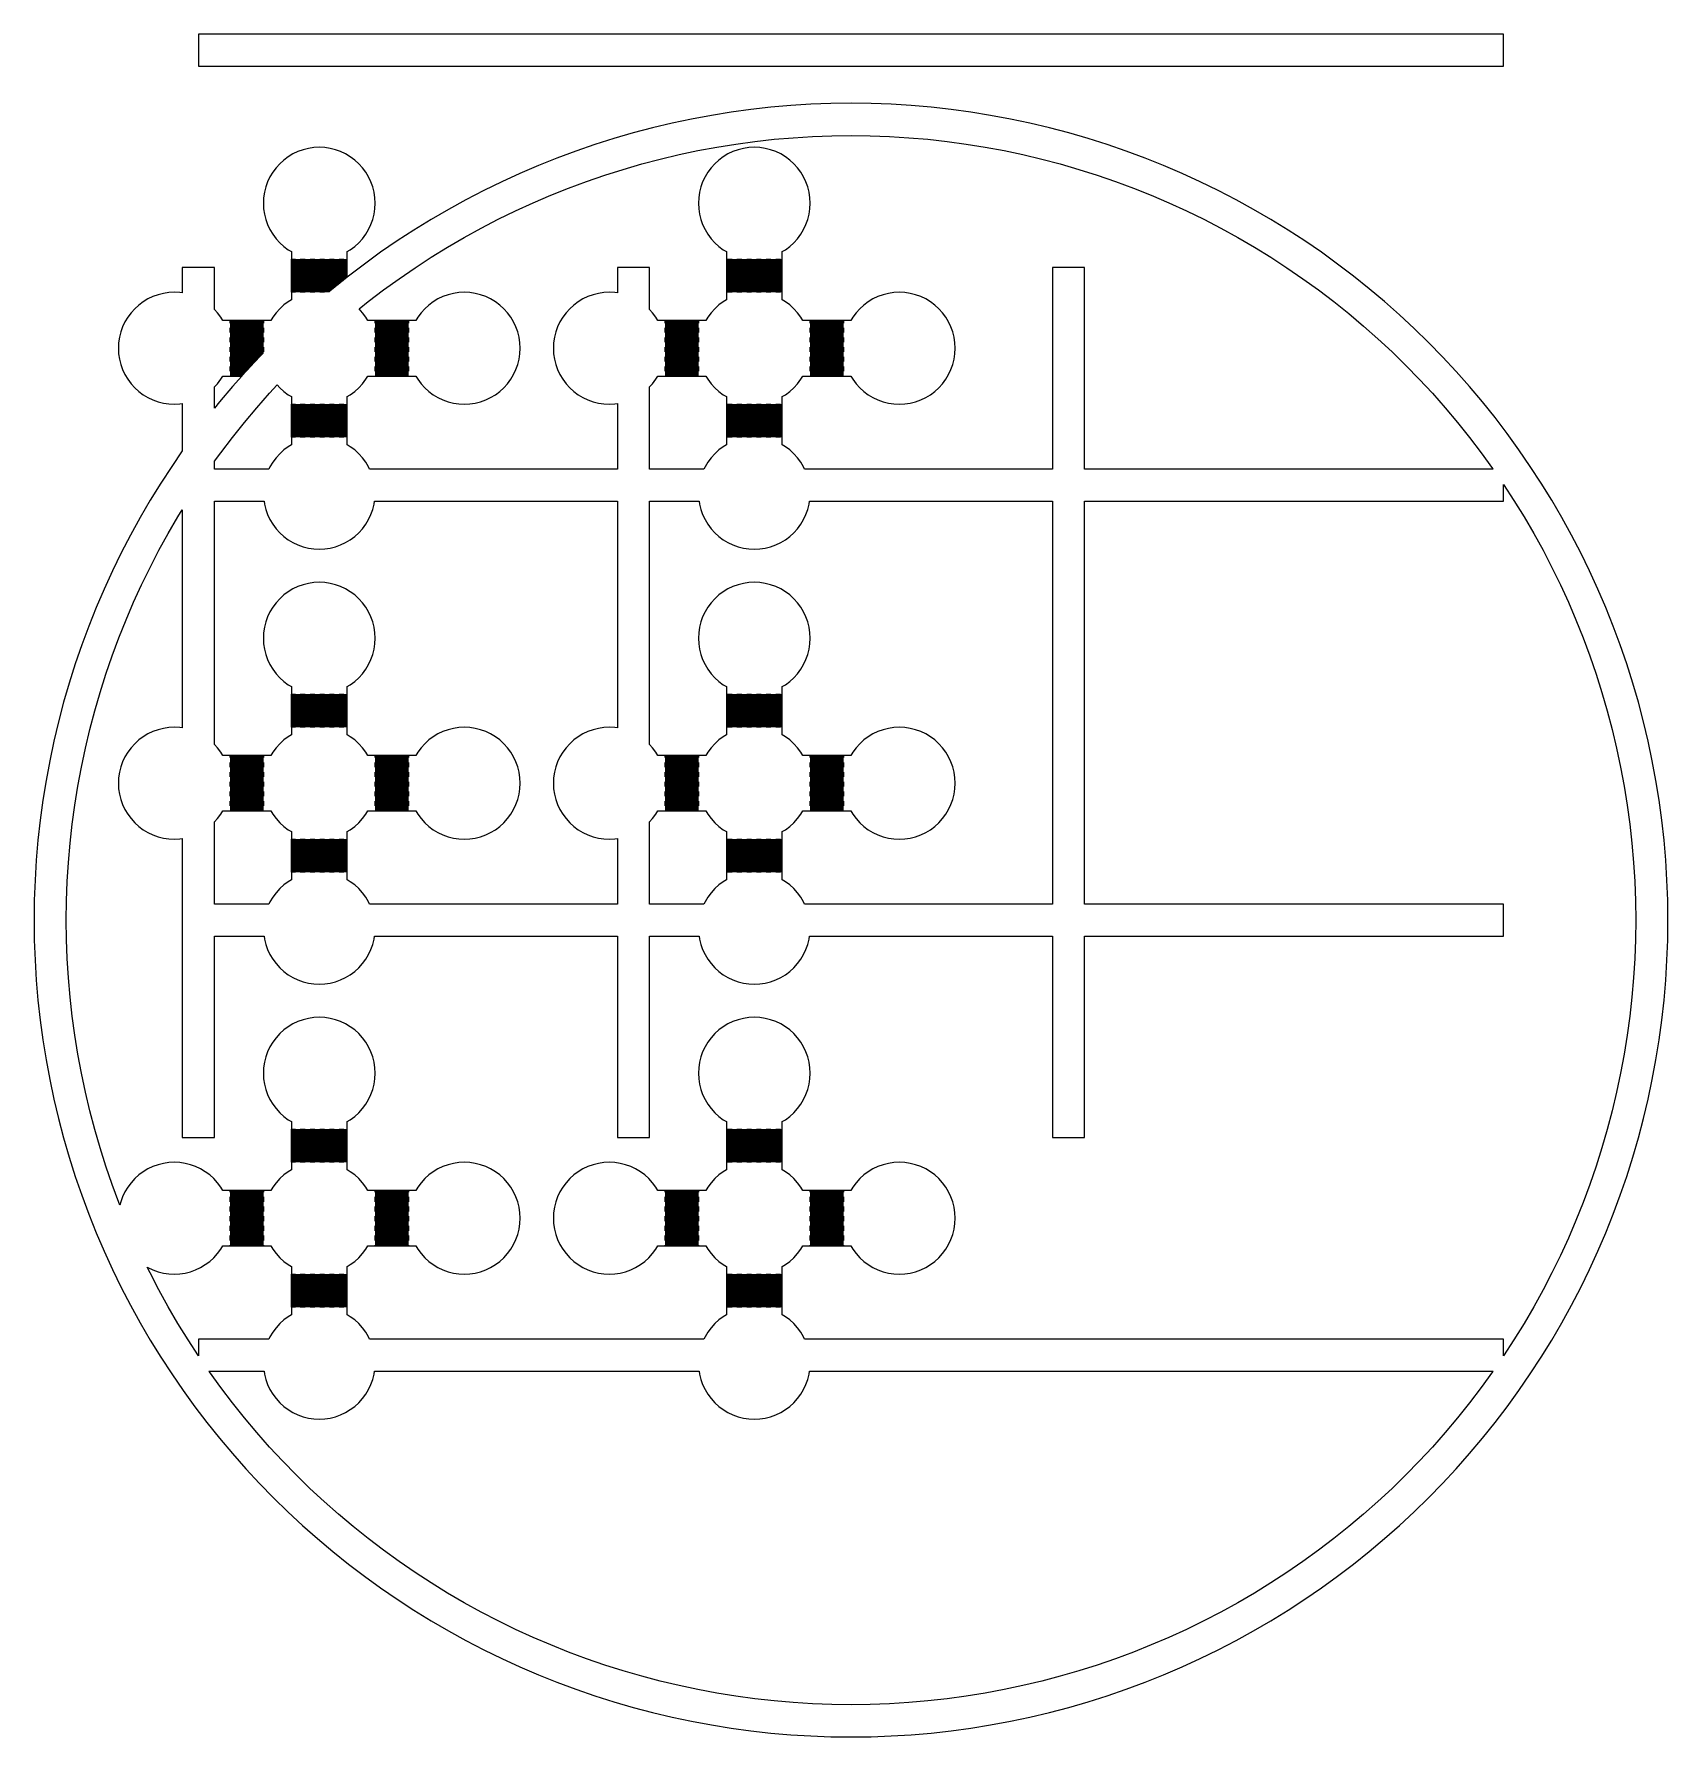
# Model space of a CAD drawing. Extents: x -10 to 91, y -24 to 82.
import ezdxf

# ---------------------------------------------------------------- set-up
doc = ezdxf.new("R2010")
doc.units = 0

msp = doc.modelspace()

# ---------------------------------------------------------------- linework, layer by layer
for p, q in [((81, 82), (0, 82)), ((0, 82), (0, 80)), ((81, 80), (81, 82)), ((0, 80), (81, 80)), ((34.2938, 77.3187), (33.0608, 77.1512)), ((35.5305, 77.4559), (34.2938, 77.3187)), ((36.7703, 77.5626), (35.5305, 77.4559)), ((38.0123, 77.6389), (36.7703, 77.5626)), ((39.2558, 77.6847), (38.0123, 77.6389)), ((40.5, 77.7), (39.2558, 77.6847)), ((41.7442, 77.6847), (40.5, 77.7)), ((42.9877, 77.6389), (41.7442, 77.6847)), ((44.2297, 77.5626), (42.9877, 77.6389)), ((45.4695, 77.4559), (44.2297, 77.5626)), ((46.7062, 77.3187), (45.4695, 77.4559)), ((47.9392, 77.1512), (46.7062, 77.3187)), ((28.1809, 76.1806), (26.9777, 75.8634)), ((29.3916, 76.4681), (28.1809, 76.1806)), ((30.6089, 76.7258), (29.3916, 76.4681)), ((31.8322, 76.9536), (30.6089, 76.7258)), ((33.0608, 77.1512), (31.8322, 76.9536)), ((49.1678, 76.9536), (47.9392, 77.1512)), ((50.3911, 76.7258), (49.1678, 76.9536)), ((51.6084, 76.4681), (50.3911, 76.7258)), ((52.8191, 76.1806), (51.6084, 76.4681)), ((54.0223, 75.8634), (52.8191, 76.1806)), ((24.5963, 75.1411), (23.4197, 74.7363)), ((25.7826, 75.5169), (24.5963, 75.1411)), ((26.9777, 75.8634), (25.7826, 75.5169)), ((32.1741, 74.983), (33.3542, 75.1729)), ((33.3542, 75.1729), (34.5386, 75.3338)), ((34.5386, 75.3338), (35.7266, 75.4655)), ((35.7266, 75.4655), (36.9174, 75.568)), ((36.9174, 75.568), (38.1104, 75.6413)), ((38.1104, 75.6413), (39.3048, 75.6853)), ((39.3048, 75.6853), (40.5, 75.7)), ((40.5, 75.7), (41.6951, 75.6853)), ((41.6951, 75.6853), (42.8896, 75.6413)), ((42.8896, 75.6413), (44.0826, 75.568)), ((44.0826, 75.568), (45.2734, 75.4655)), ((45.2734, 75.4655), (46.4614, 75.3338)), ((46.4614, 75.3338), (47.6458, 75.1729)), ((47.6458, 75.1729), (48.8258, 74.983)), ((55.2174, 75.5169), (54.0223, 75.8634)), ((56.4037, 75.1411), (55.2174, 75.5169)), ((57.5803, 74.7363), (56.4037, 75.1411)), ((5.29866, 74.1823), (5.04634, 73.9537)), ((5.57217, 74.3852), (5.29866, 74.1823)), ((5.86426, 74.5603), (5.57217, 74.3852)), ((6.17209, 74.7059), (5.86426, 74.5603)), ((6.49272, 74.8206), (6.17209, 74.7059)), ((6.82304, 74.9033), (6.49272, 74.8206)), ((7.15988, 74.9533), (6.82304, 74.9033)), ((7.5, 74.97), (7.15988, 74.9533)), ((7.84012, 74.9533), (7.5, 74.97)), ((8.17696, 74.9033), (7.84012, 74.9533)), ((8.50728, 74.8206), (8.17696, 74.9033)), ((8.82791, 74.7059), (8.50728, 74.8206)), ((9.13574, 74.5603), (8.82791, 74.7059)), ((9.42783, 74.3852), (9.13574, 74.5603)), ((9.70134, 74.1823), (9.42783, 74.3852)), ((9.95366, 73.9537), (9.70134, 74.1823)), ((22.2533, 74.3027), (21.0979, 73.8407)), ((23.4197, 74.7363), (22.2533, 74.3027)), ((27.5111, 73.9359), (28.6669, 74.2405)), ((28.6669, 74.2405), (29.8298, 74.5167)), ((29.8298, 74.5167), (30.9991, 74.7642)), ((30.9991, 74.7642), (32.1741, 74.983)), ((32.2987, 74.1823), (32.0463, 73.9537)), ((32.5722, 74.3852), (32.2987, 74.1823)), ((32.8643, 74.5603), (32.5722, 74.3852)), ((33.1721, 74.7059), (32.8643, 74.5603)), ((33.4927, 74.8206), (33.1721, 74.7059)), ((33.823, 74.9033), (33.4927, 74.8206)), ((34.1599, 74.9533), (33.823, 74.9033)), ((34.5, 74.97), (34.1599, 74.9533)), ((34.8401, 74.9533), (34.5, 74.97)), ((35.177, 74.9033), (34.8401, 74.9533)), ((35.5073, 74.8206), (35.177, 74.9033)), ((35.8279, 74.7059), (35.5073, 74.8206)), ((36.1357, 74.5603), (35.8279, 74.7059)), ((36.4278, 74.3852), (36.1357, 74.5603)), ((36.7013, 74.1823), (36.4278, 74.3852)), ((36.9537, 73.9537), (36.7013, 74.1823)), ((48.8258, 74.983), (50.0009, 74.7642)), ((50.0009, 74.7642), (51.1702, 74.5167)), ((51.1702, 74.5167), (52.3331, 74.2405)), ((52.3331, 74.2405), (53.4889, 73.9359)), ((58.7467, 74.3027), (57.5803, 74.7363)), ((59.902, 73.8407), (58.7467, 74.3027)), ((4.43974, 73.1357), (4.29414, 72.8279)), ((4.61481, 73.4278), (4.43974, 73.1357)), ((4.81766, 73.7013), (4.61481, 73.4278)), ((5.04634, 73.9537), (4.81766, 73.7013)), ((10.1823, 73.7013), (9.95366, 73.9537)), ((10.3852, 73.4278), (10.1823, 73.7013)), ((10.5603, 73.1357), (10.3852, 73.4278)), ((10.7059, 72.8279), (10.5603, 73.1357)), ((19.9543, 73.3504), (18.823, 72.8323)), ((21.0979, 73.8407), (19.9543, 73.3504)), ((24.0935, 72.8532), (25.2237, 73.242)), ((25.2237, 73.242), (26.3631, 73.603)), ((26.3631, 73.603), (27.5111, 73.9359)), ((31.4397, 73.1357), (31.2941, 72.8279)), ((31.6148, 73.4278), (31.4397, 73.1357)), ((31.8177, 73.7013), (31.6148, 73.4278)), ((32.0463, 73.9537), (31.8177, 73.7013)), ((37.1823, 73.7013), (36.9537, 73.9537)), ((37.3852, 73.4278), (37.1823, 73.7013)), ((37.5603, 73.1357), (37.3852, 73.4278)), ((37.7059, 72.8279), (37.5603, 73.1357)), ((53.4889, 73.9359), (54.6369, 73.603)), ((54.6369, 73.603), (55.7763, 73.242)), ((55.7763, 73.242), (56.9065, 72.8532)), ((61.0457, 73.3504), (59.902, 73.8407)), ((62.177, 72.8323), (61.0457, 73.3504)), ((4.09668, 72.177), (4.04672, 71.8401)), ((4.17943, 72.5073), (4.09668, 72.177)), ((4.29414, 72.8279), (4.17943, 72.5073)), ((10.8206, 72.5073), (10.7059, 72.8279)), ((10.9033, 72.177), (10.8206, 72.5073)), ((10.9533, 71.8401), (10.9033, 72.177)), ((17.7047, 72.2865), (16.6002, 71.7134)), ((18.823, 72.8323), (17.7047, 72.2865)), ((20.7647, 71.522), (21.8633, 71.9929)), ((21.8633, 71.9929), (22.9731, 72.4368)), ((22.9731, 72.4368), (24.0935, 72.8532)), ((31.0967, 72.177), (31.0467, 71.8401)), ((31.1794, 72.5073), (31.0967, 72.177)), ((31.2941, 72.8279), (31.1794, 72.5073)), ((37.8206, 72.5073), (37.7059, 72.8279)), ((37.9033, 72.177), (37.8206, 72.5073)), ((37.9533, 71.8401), (37.9033, 72.177)), ((56.9065, 72.8532), (58.0269, 72.4368)), ((58.0269, 72.4368), (59.1367, 71.9929)), ((59.1367, 71.9929), (60.2352, 71.522)), ((63.2953, 72.2865), (62.177, 72.8323)), ((64.3998, 71.7134), (63.2953, 72.2865)), ((4.04672, 71.8401), (4.03001, 71.5)), ((4.03001, 71.5), (4.04672, 71.1599)), ((4.04672, 71.1599), (4.09668, 70.823)), ((4.09668, 70.823), (4.17943, 70.4927)), ((10.8206, 70.4927), (10.9033, 70.823)), ((10.9033, 70.823), (10.9533, 71.1599)), ((10.97, 71.5), (10.9533, 71.8401)), ((10.9533, 71.1599), (10.97, 71.5)), ((15.5101, 71.1134), (14.435, 70.4868)), ((16.6002, 71.7134), (15.5101, 71.1134)), ((18.6039, 70.5), (19.6781, 71.0243)), ((19.6781, 71.0243), (20.7647, 71.522)), ((31.0467, 71.8401), (31.03, 71.5)), ((31.03, 71.5), (31.0467, 71.1599)), ((31.0467, 71.1599), (31.0967, 70.823)), ((31.0967, 70.823), (31.1794, 70.4927)), ((37.8206, 70.4927), (37.9033, 70.823)), ((37.9033, 70.823), (37.9533, 71.1599)), ((37.97, 71.5), (37.9533, 71.8401)), ((37.9533, 71.1599), (37.97, 71.5)), ((60.2352, 71.522), (61.3219, 71.0243)), ((61.3219, 71.0243), (62.3961, 70.5)), ((65.4899, 71.1134), (64.3998, 71.7134)), ((66.565, 70.4868), (65.4899, 71.1134)), ((4.17943, 70.4927), (4.29414, 70.1721)), ((4.29414, 70.1721), (4.43974, 69.8642)), ((4.43974, 69.8642), (4.61481, 69.5722)), ((10.3852, 69.5722), (10.5603, 69.8642)), ((10.5603, 69.8642), (10.7059, 70.1721)), ((10.7059, 70.1721), (10.8206, 70.4927)), ((13.3756, 69.8341), (12.3326, 69.1555)), ((14.435, 70.4868), (13.3756, 69.8341)), ((16.4958, 69.3732), (17.543, 69.9496)), ((17.543, 69.9496), (18.6039, 70.5)), ((31.1794, 70.4927), (31.2941, 70.1721)), ((31.2941, 70.1721), (31.4397, 69.8642)), ((31.4397, 69.8642), (31.6148, 69.5722)), ((37.3852, 69.5722), (37.5603, 69.8642)), ((37.5603, 69.8642), (37.7059, 70.1721)), ((37.7059, 70.1721), (37.8206, 70.4927)), ((62.3961, 70.5), (63.457, 69.9496)), ((63.457, 69.9496), (64.5041, 69.3732)), ((67.6244, 69.8341), (66.565, 70.4868)), ((68.6674, 69.1555), (67.6244, 69.8341)), ((4.61481, 69.5722), (4.81766, 69.2986)), ((4.81766, 69.2986), (5.04634, 69.0463)), ((5.04634, 69.0463), (5.29866, 68.8176)), ((5.29866, 68.8176), (5.57217, 68.6148)), ((9.42783, 68.6148), (9.70134, 68.8176)), ((9.70134, 68.8176), (9.95366, 69.0463)), ((9.95366, 69.0463), (10.1823, 69.2986)), ((10.1823, 69.2986), (10.3852, 69.5722)), ((12.3326, 69.1555), (11.3065, 68.4516)), ((14.4456, 68.1444), (15.4632, 68.7714)), ((15.4632, 68.7714), (16.4958, 69.3732)), ((31.6148, 69.5722), (31.8177, 69.2986)), ((31.8177, 69.2986), (32.0463, 69.0463)), ((32.0463, 69.0463), (32.2987, 68.8176)), ((32.2987, 68.8176), (32.5722, 68.6148)), ((36.4278, 68.6148), (36.7013, 68.8176)), ((36.7013, 68.8176), (36.9537, 69.0463)), ((36.9537, 69.0463), (37.1823, 69.2986)), ((37.1823, 69.2986), (37.3852, 69.5722)), ((64.5041, 69.3732), (65.5368, 68.7714)), ((65.5368, 68.7714), (66.5544, 68.1444)), ((69.6935, 68.4516), (68.6674, 69.1555)), ((5.57217, 68.6148), (5.77501, 68.4932)), ((5.77501, 68.4932), (5.77501, 65.5068)), ((5.785, 65.97), (5.785, 68.03)), ((5.785, 68.03), (5.79501, 68.03)), ((5.79501, 68.03), (5.79501, 65.97)), ((5.80501, 65.97), (5.80501, 68.03)), ((5.80501, 68.03), (5.815, 68.03)), ((5.815, 68.03), (5.815, 65.97)), ((5.82501, 65.97), (5.82501, 68.03)), ((5.82501, 68.03), (5.83501, 68.03)), ((5.83501, 68.03), (5.83501, 65.97)), ((5.845, 65.97), (5.845, 68.03)), ((5.845, 68.03), (5.85501, 68.03)), ((5.85501, 68.03), (5.85501, 65.97)), ((5.86501, 65.97), (5.86501, 68.03)), ((5.86501, 68.03), (5.875, 68.03)), ((5.875, 68.03), (5.875, 65.97)), ((5.88501, 65.97), (5.88501, 68.03)), ((5.88501, 68.03), (5.895, 68.03)), ((5.895, 68.03), (5.895, 65.97)), ((5.90501, 65.97), (5.90501, 68.03)), ((5.90501, 68.03), (5.91501, 68.03)), ((5.91501, 68.03), (5.91501, 65.97)), ((5.925, 65.97), (5.925, 68.03)), ((5.925, 68.03), (5.93501, 68.03)), ((5.93501, 68.03), (5.93501, 65.97)), ((5.94501, 65.97), (5.94501, 68.03)), ((5.94501, 68.03), (5.955, 68.03)), ((5.955, 68.03), (5.955, 65.97)), ((5.96501, 65.97), (5.96501, 68.03)), ((5.96501, 68.03), (5.97501, 68.03)), ((5.97501, 68.03), (5.97501, 65.97)), ((5.985, 65.97), (5.985, 68.03)), ((5.985, 68.03), (5.99501, 68.03)), ((5.99501, 68.03), (5.99501, 65.97)), ((6.005, 65.97), (6.005, 68.03)), ((6.005, 68.03), (6.01501, 68.03)), ((6.01501, 68.03), (6.01501, 65.97)), ((6.02501, 65.97), (6.02501, 68.03)), ((6.02501, 68.03), (6.035, 68.03)), ((6.035, 68.03), (6.035, 65.97)), ((6.04501, 65.97), (6.04501, 68.03)), ((6.04501, 68.03), (6.05501, 68.03)), ((6.05501, 68.03), (6.05501, 65.97)), ((6.065, 65.97), (6.065, 68.03)), ((6.065, 68.03), (6.07501, 68.03)), ((6.07501, 68.03), (6.07501, 65.97)), ((6.08501, 65.97), (6.08501, 68.03)), ((6.08501, 68.03), (6.095, 68.03)), ((6.095, 68.03), (6.095, 65.97)), ((6.10501, 65.97), (6.10501, 68.03)), ((6.10501, 68.03), (6.11501, 68.03)), ((6.11501, 68.03), (6.11501, 65.97)), ((6.125, 65.97), (6.125, 68.03)), ((6.125, 68.03), (6.13501, 68.03)), ((6.13501, 68.03), (6.13501, 65.97)), ((6.145, 65.97), (6.145, 68.03)), ((6.145, 68.03), (6.15501, 68.03)), ((6.15501, 68.03), (6.15501, 65.97)), ((6.16501, 65.97), (6.16501, 68.03)), ((6.16501, 68.03), (6.175, 68.03)), ((6.175, 68.03), (6.175, 65.97)), ((6.18501, 65.97), (6.18501, 68.03)), ((6.18501, 68.03), (6.19501, 68.03)), ((6.19501, 68.03), (6.19501, 65.97)), ((6.205, 65.97), (6.205, 68.03)), ((6.205, 68.03), (6.21501, 68.03)), ((6.21501, 68.03), (6.21501, 65.97)), ((6.22501, 65.97), (6.22501, 68.03)), ((6.22501, 68.03), (6.235, 68.03)), ((6.235, 68.03), (6.235, 65.97)), ((6.24501, 65.97), (6.24501, 68.03)), ((6.24501, 68.03), (6.255, 68.03)), ((6.255, 68.03), (6.255, 65.97)), ((6.26501, 65.97), (6.26501, 68.03)), ((6.26501, 68.03), (6.27501, 68.03)), ((6.27501, 68.03), (6.27501, 65.97)), ((6.285, 65.97), (6.285, 68.03)), ((6.285, 68.03), (6.29501, 68.03)), ((6.29501, 68.03), (6.29501, 65.97)), ((6.30501, 65.97), (6.30501, 68.03)), ((6.30501, 68.03), (6.315, 68.03)), ((6.315, 68.03), (6.315, 65.97)), ((6.32501, 65.97), (6.32501, 68.03)), ((6.32501, 68.03), (6.33501, 68.03)), ((6.33501, 68.03), (6.33501, 65.97)), ((6.345, 65.97), (6.345, 68.03)), ((6.345, 68.03), (6.35501, 68.03)), ((6.35501, 68.03), (6.35501, 65.97)), ((6.36501, 65.97), (6.36501, 68.03)), ((6.36501, 68.03), (6.375, 68.03)), ((6.375, 68.03), (6.375, 65.97)), ((6.38501, 65.97), (6.38501, 68.03)), ((6.38501, 68.03), (6.395, 68.03)), ((6.395, 68.03), (6.395, 65.97)), ((6.40501, 65.97), (6.40501, 68.03)), ((6.40501, 68.03), (6.41501, 68.03)), ((6.41501, 68.03), (6.41501, 65.97)), ((6.425, 65.97), (6.425, 68.03)), ((6.425, 68.03), (6.43501, 68.03)), ((6.43501, 68.03), (6.43501, 65.97)), ((6.44501, 65.97), (6.44501, 68.03)), ((6.44501, 68.03), (6.455, 68.03)), ((6.455, 68.03), (6.455, 65.97)), ((6.46501, 65.97), (6.46501, 68.03)), ((6.46501, 68.03), (6.47501, 68.03)), ((6.47501, 68.03), (6.47501, 65.97)), ((6.485, 65.97), (6.485, 68.03)), ((6.485, 68.03), (6.49501, 68.03)), ((6.49501, 68.03), (6.49501, 65.97)), ((6.505, 65.97), (6.505, 68.03)), ((6.505, 68.03), (6.51501, 68.03)), ((6.51501, 68.03), (6.51501, 65.97)), ((6.52501, 65.97), (6.52501, 68.03)), ((6.52501, 68.03), (6.535, 68.03)), ((6.535, 68.03), (6.535, 65.97)), ((6.54501, 65.97), (6.54501, 68.03)), ((6.54501, 68.03), (6.55501, 68.03)), ((6.55501, 68.03), (6.55501, 65.97)), ((6.565, 65.97), (6.565, 68.03)), ((6.565, 68.03), (6.57501, 68.03)), ((6.57501, 68.03), (6.57501, 65.97)), ((6.58501, 65.97), (6.58501, 68.03)), ((6.58501, 68.03), (6.595, 68.03)), ((6.595, 68.03), (6.595, 65.97)), ((6.60501, 65.97), (6.60501, 68.03)), ((6.60501, 68.03), (6.61501, 68.03)), ((6.61501, 68.03), (6.61501, 65.97)), ((6.625, 65.97), (6.625, 68.03)), ((6.625, 68.03), (6.63501, 68.03)), ((6.63501, 68.03), (6.63501, 65.97)), ((6.645, 65.97), (6.645, 68.03)), ((6.645, 68.03), (6.65501, 68.03)), ((6.65501, 68.03), (6.65501, 65.97)), ((6.66501, 65.97), (6.66501, 68.03)), ((6.66501, 68.03), (6.675, 68.03)), ((6.675, 68.03), (6.675, 65.97)), ((6.68501, 65.97), (6.68501, 68.03)), ((6.68501, 68.03), (6.69501, 68.03)), ((6.69501, 68.03), (6.69501, 65.97)), ((6.705, 65.97), (6.705, 68.03)), ((6.705, 68.03), (6.71501, 68.03)), ((6.71501, 68.03), (6.71501, 65.97)), ((6.72501, 65.97), (6.72501, 68.03)), ((6.72501, 68.03), (6.735, 68.03)), ((6.735, 68.03), (6.735, 65.97)), ((6.74501, 65.97), (6.74501, 68.03)), ((6.74501, 68.03), (6.755, 68.03)), ((6.755, 68.03), (6.755, 65.97)), ((6.76501, 65.97), (6.76501, 68.03)), ((6.76501, 68.03), (6.77501, 68.03)), ((6.77501, 68.03), (6.77501, 65.97)), ((6.785, 65.97), (6.785, 68.03)), ((6.785, 68.03), (6.79501, 68.03)), ((6.79501, 68.03), (6.79501, 65.97)), ((6.80501, 65.97), (6.80501, 68.03)), ((6.80501, 68.03), (6.815, 68.03)), ((6.815, 68.03), (6.815, 65.97)), ((6.82501, 65.97), (6.82501, 68.03)), ((6.82501, 68.03), (6.83501, 68.03)), ((6.83501, 68.03), (6.83501, 65.97)), ((6.845, 65.97), (6.845, 68.03)), ((6.845, 68.03), (6.85501, 68.03)), ((6.85501, 68.03), (6.85501, 65.97)), ((6.86501, 65.97), (6.86501, 68.03)), ((6.86501, 68.03), (6.875, 68.03)), ((6.875, 68.03), (6.875, 65.97)), ((6.88501, 65.97), (6.88501, 68.03)), ((6.88501, 68.03), (6.895, 68.03)), ((6.895, 68.03), (6.895, 65.97)), ((6.90501, 65.97), (6.90501, 68.03)), ((6.90501, 68.03), (6.91501, 68.03)), ((6.91501, 68.03), (6.91501, 65.97)), ((6.925, 65.97), (6.925, 68.03)), ((6.925, 68.03), (6.93501, 68.03)), ((6.93501, 68.03), (6.93501, 65.97)), ((6.94501, 65.97), (6.94501, 68.03)), ((6.94501, 68.03), (6.955, 68.03)), ((6.955, 68.03), (6.955, 65.97)), ((6.96501, 65.97), (6.96501, 68.03)), ((6.96501, 68.03), (6.97501, 68.03)), ((6.97501, 68.03), (6.97501, 65.97)), ((6.985, 65.97), (6.985, 68.03)), ((6.985, 68.03), (6.99501, 68.03)), ((6.99501, 68.03), (6.99501, 65.97)), ((7.005, 65.97), (7.005, 68.03)), ((7.005, 68.03), (7.01501, 68.03)), ((7.01501, 68.03), (7.01501, 65.97)), ((7.02501, 65.97), (7.02501, 68.03)), ((7.02501, 68.03), (7.035, 68.03)), ((7.035, 68.03), (7.035, 65.97)), ((7.04501, 65.97), (7.04501, 68.03)), ((7.04501, 68.03), (7.05501, 68.03)), ((7.05501, 68.03), (7.05501, 65.97)), ((7.065, 65.97), (7.065, 68.03)), ((7.065, 68.03), (7.07501, 68.03)), ((7.07501, 68.03), (7.07501, 65.97)), ((7.08501, 65.97), (7.08501, 68.03)), ((7.08501, 68.03), (7.095, 68.03)), ((7.095, 68.03), (7.095, 65.97)), ((7.10501, 65.97), (7.10501, 68.03)), ((7.10501, 68.03), (7.11501, 68.03)), ((7.11501, 68.03), (7.11501, 65.97)), ((7.125, 65.97), (7.125, 68.03)), ((7.125, 68.03), (7.13501, 68.03)), ((7.13501, 68.03), (7.13501, 65.97)), ((7.145, 65.97), (7.145, 68.03)), ((7.145, 68.03), (7.15501, 68.03)), ((7.15501, 68.03), (7.15501, 65.97)), ((7.16501, 65.97), (7.16501, 68.03)), ((7.16501, 68.03), (7.175, 68.03)), ((7.175, 68.03), (7.175, 65.97)), ((7.18501, 65.97), (7.18501, 68.03)), ((7.18501, 68.03), (7.19501, 68.03)), ((7.19501, 68.03), (7.19501, 65.97)), ((7.205, 65.97), (7.205, 68.03)), ((7.205, 68.03), (7.21501, 68.03)), ((7.21501, 68.03), (7.21501, 65.97)), ((7.22501, 65.97), (7.22501, 68.03)), ((7.22501, 68.03), (7.235, 68.03)), ((7.235, 68.03), (7.235, 65.97)), ((7.24501, 65.97), (7.24501, 68.03)), ((7.24501, 68.03), (7.255, 68.03)), ((7.255, 68.03), (7.255, 65.97)), ((7.26501, 65.97), (7.26501, 68.03)), ((7.26501, 68.03), (7.27501, 68.03)), ((7.27501, 68.03), (7.27501, 65.97)), ((7.285, 65.97), (7.285, 68.03)), ((7.285, 68.03), (7.29501, 68.03)), ((7.29501, 68.03), (7.29501, 65.97)), ((7.30501, 65.97), (7.30501, 68.03)), ((7.30501, 68.03), (7.315, 68.03)), ((7.315, 68.03), (7.315, 65.97)), ((7.32501, 65.97), (7.32501, 68.03)), ((7.32501, 68.03), (7.33501, 68.03)), ((7.33501, 68.03), (7.33501, 65.97)), ((7.345, 65.97), (7.345, 68.03)), ((7.345, 68.03), (7.35501, 68.03)), ((7.35501, 68.03), (7.35501, 65.97)), ((7.36501, 65.97), (7.36501, 68.03)), ((7.36501, 68.03), (7.375, 68.03)), ((7.375, 68.03), (7.375, 65.97)), ((7.38501, 65.97), (7.38501, 68.03)), ((7.38501, 68.03), (7.395, 68.03)), ((7.395, 68.03), (7.395, 65.97)), ((7.40501, 65.97), (7.40501, 68.03)), ((7.40501, 68.03), (7.41501, 68.03)), ((7.41501, 68.03), (7.41501, 65.97)), ((7.425, 65.97), (7.425, 68.03)), ((7.425, 68.03), (7.43501, 68.03)), ((7.43501, 68.03), (7.43501, 65.97)), ((7.44501, 65.97), (7.44501, 68.03)), ((7.44501, 68.03), (7.455, 68.03)), ((7.455, 68.03), (7.455, 65.97)), ((7.46501, 65.97), (7.46501, 68.03)), ((7.46501, 68.03), (7.47501, 68.03)), ((7.47501, 68.03), (7.47501, 65.97)), ((7.485, 65.97), (7.485, 68.03)), ((7.485, 68.03), (7.49501, 68.03)), ((7.49501, 68.03), (7.49501, 65.97)), ((7.50499, 65.97), (7.50499, 68.03)), ((7.50499, 68.03), (7.515, 68.03)), ((7.515, 68.03), (7.515, 65.97)), ((7.52499, 65.97), (7.52499, 68.03)), ((7.52499, 68.03), (7.53499, 68.03)), ((7.53499, 68.03), (7.53499, 65.97)), ((7.545, 65.97), (7.545, 68.03)), ((7.545, 68.03), (7.55499, 68.03)), ((7.55499, 68.03), (7.55499, 65.97)), ((7.56499, 65.97), (7.56499, 68.03)), ((7.56499, 68.03), (7.575, 68.03)), ((7.575, 68.03), (7.575, 65.97)), ((7.58499, 65.97), (7.58499, 68.03)), ((7.58499, 68.03), (7.59499, 68.03)), ((7.59499, 68.03), (7.59499, 65.97)), ((7.605, 65.97), (7.605, 68.03)), ((7.605, 68.03), (7.61499, 68.03)), ((7.61499, 68.03), (7.61499, 65.97)), ((7.625, 65.97), (7.625, 68.03)), ((7.625, 68.03), (7.63499, 68.03)), ((7.63499, 68.03), (7.63499, 65.97)), ((7.64499, 65.97), (7.64499, 68.03)), ((7.64499, 68.03), (7.655, 68.03)), ((7.655, 68.03), (7.655, 65.97)), ((7.66499, 65.97), (7.66499, 68.03)), ((7.66499, 68.03), (7.67499, 68.03)), ((7.67499, 68.03), (7.67499, 65.97)), ((7.685, 65.97), (7.685, 68.03)), ((7.685, 68.03), (7.69499, 68.03)), ((7.69499, 68.03), (7.69499, 65.97)), ((7.70499, 65.97), (7.70499, 68.03)), ((7.70499, 68.03), (7.715, 68.03)), ((7.715, 68.03), (7.715, 65.97)), ((7.72499, 65.97), (7.72499, 68.03)), ((7.72499, 68.03), (7.73499, 68.03)), ((7.73499, 68.03), (7.73499, 65.97)), ((7.745, 65.97), (7.745, 68.03)), ((7.745, 68.03), (7.75499, 68.03)), ((7.75499, 68.03), (7.75499, 65.97)), ((7.765, 65.97), (7.765, 68.03)), ((7.765, 68.03), (7.77499, 68.03)), ((7.77499, 68.03), (7.77499, 65.97)), ((7.78499, 65.97), (7.78499, 68.03)), ((7.78499, 68.03), (7.795, 68.03)), ((7.795, 68.03), (7.795, 65.97)), ((7.80499, 65.97), (7.80499, 68.03)), ((7.80499, 68.03), (7.81499, 68.03)), ((7.81499, 68.03), (7.81499, 65.97)), ((7.825, 65.97), (7.825, 68.03)), ((7.825, 68.03), (7.83499, 68.03)), ((7.83499, 68.03), (7.83499, 65.97)), ((7.84499, 65.97), (7.84499, 68.03)), ((7.84499, 68.03), (7.855, 68.03)), ((7.855, 68.03), (7.855, 65.97)), ((7.86499, 65.97), (7.86499, 68.03)), ((7.86499, 68.03), (7.875, 68.03)), ((7.875, 68.03), (7.875, 65.97)), ((7.88499, 65.97), (7.88499, 68.03)), ((7.88499, 68.03), (7.89499, 68.03)), ((7.89499, 68.03), (7.89499, 65.97)), ((7.905, 65.97), (7.905, 68.03)), ((7.905, 68.03), (7.91499, 68.03)), ((7.91499, 68.03), (7.91499, 65.97)), ((7.92499, 65.97), (7.92499, 68.03)), ((7.92499, 68.03), (7.935, 68.03)), ((7.935, 68.03), (7.935, 65.97)), ((7.94499, 65.97), (7.94499, 68.03)), ((7.94499, 68.03), (7.95499, 68.03)), ((7.95499, 68.03), (7.95499, 65.97)), ((7.965, 65.97), (7.965, 68.03)), ((7.965, 68.03), (7.97499, 68.03)), ((7.97499, 68.03), (7.97499, 65.97)), ((7.98499, 65.97), (7.98499, 68.03)), ((7.98499, 68.03), (7.995, 68.03)), ((7.995, 68.03), (7.995, 65.97)), ((8.00499, 65.97), (8.00499, 68.03)), ((8.00499, 68.03), (8.015, 68.03)), ((8.015, 68.03), (8.015, 65.97)), ((8.02499, 65.97), (8.02499, 68.03)), ((8.02499, 68.03), (8.03499, 68.03)), ((8.03499, 68.03), (8.03499, 65.97)), ((8.045, 65.97), (8.045, 68.03)), ((8.045, 68.03), (8.05499, 68.03)), ((8.05499, 68.03), (8.05499, 65.97)), ((8.06499, 65.97), (8.06499, 68.03)), ((8.06499, 68.03), (8.075, 68.03)), ((8.075, 68.03), (8.075, 65.9718)), ((8.08499, 68.03), (8.09499, 68.03)), ((8.08499, 65.9802), (8.08499, 68.03)), ((8.09499, 68.03), (8.09499, 65.9886)), ((8.105, 68.03), (8.11499, 68.03)), ((8.105, 65.997), (8.105, 68.03)), ((8.11499, 68.03), (8.11499, 66.0054)), ((8.125, 68.03), (8.13499, 68.03)), ((8.125, 66.0139), (8.125, 68.03)), ((8.13499, 68.03), (8.13499, 66.0223)), ((8.14499, 68.03), (8.155, 68.03)), ((8.14499, 66.0307), (8.14499, 68.03)), ((8.155, 68.03), (8.155, 66.0391)), ((8.16499, 68.03), (8.17499, 68.03)), ((8.16499, 66.0475), (8.16499, 68.03)), ((8.17499, 68.03), (8.17499, 66.0559)), ((8.185, 68.03), (8.19499, 68.03)), ((8.185, 66.0643), (8.185, 68.03)), ((8.19499, 68.03), (8.19499, 66.0728)), ((8.20499, 68.03), (8.215, 68.03)), ((8.20499, 66.0812), (8.20499, 68.03)), ((8.215, 68.03), (8.215, 66.0896)), ((8.22499, 68.03), (8.23499, 68.03)), ((8.22499, 66.098), (8.22499, 68.03)), ((8.23499, 68.03), (8.23499, 66.1064)), ((8.245, 68.03), (8.25499, 68.03)), ((8.245, 66.1148), (8.245, 68.03)), ((8.25499, 68.03), (8.25499, 66.1232)), ((8.265, 68.03), (8.27499, 68.03)), ((8.265, 66.1317), (8.265, 68.03)), ((8.27499, 68.03), (8.27499, 66.1401)), ((8.28499, 68.03), (8.295, 68.03)), ((8.28499, 66.1485), (8.28499, 68.03)), ((8.295, 68.03), (8.295, 66.1569)), ((8.30499, 68.03), (8.31499, 68.03)), ((8.30499, 66.1653), (8.30499, 68.03)), ((8.31499, 68.03), (8.31499, 66.1737)), ((8.325, 68.03), (8.33499, 68.03)), ((8.325, 66.1821), (8.325, 68.03)), ((8.33499, 68.03), (8.33499, 66.1906)), ((8.34499, 68.03), (8.355, 68.03)), ((8.34499, 66.1986), (8.34499, 68.03)), ((8.355, 68.03), (8.355, 66.2066)), ((8.36499, 68.03), (8.375, 68.03)), ((8.36499, 66.2146), (8.36499, 68.03)), ((8.375, 68.03), (8.375, 66.2226)), ((8.38499, 68.03), (8.39499, 68.03)), ((8.38499, 66.2306), (8.38499, 68.03)), ((8.39499, 68.03), (8.39499, 66.2386)), ((8.405, 68.03), (8.41499, 68.03)), ((8.405, 66.2466), (8.405, 68.03)), ((8.41499, 68.03), (8.41499, 66.2546)), ((8.42499, 68.03), (8.435, 68.03)), ((8.42499, 66.2626), (8.42499, 68.03)), ((8.435, 68.03), (8.435, 66.2706)), ((8.44499, 68.03), (8.45499, 68.03)), ((8.44499, 66.2786), (8.44499, 68.03)), ((8.45499, 68.03), (8.45499, 66.2867)), ((8.465, 68.03), (8.47499, 68.03)), ((8.465, 66.2947), (8.465, 68.03)), ((8.47499, 68.03), (8.47499, 66.3027)), ((8.48499, 68.03), (8.495, 68.03)), ((8.48499, 66.3107), (8.48499, 68.03)), ((8.495, 68.03), (8.495, 66.3187)), ((8.50499, 68.03), (8.515, 68.03)), ((8.50499, 66.3267), (8.50499, 68.03)), ((8.515, 68.03), (8.515, 66.3347)), ((8.52499, 68.03), (8.53499, 68.03)), ((8.52499, 66.3427), (8.52499, 68.03)), ((8.53499, 68.03), (8.53499, 66.3507)), ((8.545, 68.03), (8.55499, 68.03)), ((8.545, 66.3587), (8.545, 68.03)), ((8.55499, 68.03), (8.55499, 66.3667)), ((8.56499, 68.03), (8.575, 68.03)), ((8.56499, 66.3747), (8.56499, 68.03)), ((8.575, 68.03), (8.575, 66.3827)), ((8.58499, 68.03), (8.59499, 68.03)), ((8.58499, 66.3907), (8.58499, 68.03)), ((8.59499, 68.03), (8.59499, 66.3987)), ((8.605, 68.03), (8.61499, 68.03)), ((8.605, 66.4067), (8.605, 68.03)), ((8.61499, 68.03), (8.61499, 66.4147)), ((8.625, 68.03), (8.63499, 68.03)), ((8.625, 66.4227), (8.625, 68.03)), ((8.63499, 68.03), (8.63499, 66.4307)), ((8.64499, 68.03), (8.655, 68.03)), ((8.64499, 66.4387), (8.64499, 68.03)), ((8.655, 68.03), (8.655, 66.4467)), ((8.66499, 68.03), (8.67499, 68.03)), ((8.66499, 66.4547), (8.66499, 68.03)), ((8.67499, 68.03), (8.67499, 66.4627)), ((8.685, 68.03), (8.69499, 68.03)), ((8.685, 66.4707), (8.685, 68.03)), ((8.69499, 68.03), (8.69499, 66.4787)), ((8.70499, 68.03), (8.715, 68.03)), ((8.70499, 66.4867), (8.70499, 68.03)), ((8.715, 68.03), (8.715, 66.4948)), ((8.72499, 68.03), (8.73499, 68.03)), ((8.72499, 66.5027), (8.72499, 68.03)), ((8.73499, 68.03), (8.73499, 66.5107)), ((8.745, 68.03), (8.75499, 68.03)), ((8.745, 66.5188), (8.745, 68.03)), ((8.75499, 68.03), (8.75499, 66.5267)), ((8.765, 68.03), (8.77499, 68.03)), ((8.765, 66.5348), (8.765, 68.03)), ((8.77499, 68.03), (8.77499, 66.5428)), ((8.78499, 68.03), (8.795, 68.03)), ((8.78499, 66.5508), (8.78499, 68.03)), ((8.795, 68.03), (8.795, 66.5588)), ((8.80499, 68.03), (8.81499, 68.03)), ((8.80499, 66.5668), (8.80499, 68.03)), ((8.81499, 68.03), (8.81499, 66.5748)), ((8.825, 68.03), (8.83499, 68.03)), ((8.825, 66.5828), (8.825, 68.03)), ((8.83499, 68.03), (8.83499, 66.5908)), ((8.84499, 68.03), (8.855, 68.03)), ((8.84499, 66.5988), (8.84499, 68.03)), ((8.855, 68.03), (8.855, 66.6068)), ((8.86499, 68.03), (8.875, 68.03)), ((8.86499, 66.6148), (8.86499, 68.03)), ((8.875, 68.03), (8.875, 66.6228)), ((8.88499, 68.03), (8.89499, 68.03)), ((8.88499, 66.6308), (8.88499, 68.03)), ((8.89499, 68.03), (8.89499, 66.6388)), ((8.905, 68.03), (8.91499, 68.03)), ((8.905, 66.6468), (8.905, 68.03)), ((8.91499, 68.03), (8.91499, 66.6548)), ((8.92499, 68.03), (8.935, 68.03)), ((8.92499, 66.6628), (8.92499, 68.03)), ((8.935, 68.03), (8.935, 66.6708)), ((8.94499, 68.03), (8.95499, 68.03)), ((8.94499, 66.6788), (8.94499, 68.03)), ((8.95499, 68.03), (8.95499, 66.6868)), ((8.965, 68.03), (8.97499, 68.03)), ((8.965, 66.6948), (8.965, 68.03)), ((8.97499, 68.03), (8.97499, 66.7028)), ((8.98499, 68.03), (8.995, 68.03)), ((8.98499, 66.7108), (8.98499, 68.03)), ((8.995, 68.03), (8.995, 66.7188)), ((9.00499, 68.03), (9.015, 68.03)), ((9.00499, 66.7268), (9.00499, 68.03)), ((9.015, 68.03), (9.015, 66.7348)), ((9.02499, 68.03), (9.03499, 68.03)), ((9.02499, 66.7429), (9.02499, 68.03)), ((9.03499, 68.03), (9.03499, 66.7509)), ((9.045, 68.03), (9.05499, 68.03)), ((9.045, 66.7589), (9.045, 68.03)), ((9.05499, 68.03), (9.05499, 66.7669)), ((9.06499, 68.03), (9.075, 68.03)), ((9.06499, 66.7749), (9.06499, 68.03)), ((9.075, 68.03), (9.075, 66.7829)), ((9.08499, 68.03), (9.09499, 68.03)), ((9.08499, 66.7909), (9.08499, 68.03)), ((9.09499, 68.03), (9.09499, 66.7989)), ((9.105, 68.03), (9.11499, 68.03)), ((9.105, 66.8069), (9.105, 68.03)), ((9.11499, 68.03), (9.11499, 66.8149)), ((9.125, 68.03), (9.13499, 68.03)), ((9.125, 66.8229), (9.125, 68.03)), ((9.13499, 68.03), (9.13499, 66.8309)), ((9.14499, 68.03), (9.155, 68.03)), ((9.14499, 66.8389), (9.14499, 68.03)), ((9.155, 68.03), (9.155, 66.8469)), ((9.16499, 68.03), (9.17499, 68.03)), ((9.16499, 66.8549), (9.16499, 68.03)), ((9.17499, 68.03), (9.17499, 66.8629)), ((9.185, 68.03), (9.19499, 68.03)), ((9.185, 66.8709), (9.185, 68.03)), ((9.19499, 68.03), (9.19499, 66.8789)), ((9.20499, 68.03), (9.215, 68.03)), ((9.20499, 66.8869), (9.20499, 68.03)), ((9.215, 68.03), (9.215, 66.8949)), ((9.22499, 68.4932), (9.42783, 68.6148)), ((9.22499, 66.9029), (9.22499, 68.4932)), ((10.298, 67.7226), (9.30775, 66.9692)), ((11.3065, 68.4516), (10.298, 67.7226)), ((13.4437, 67.4926), (14.4456, 68.1444)), ((32.5722, 68.6148), (32.775, 68.4932)), ((32.775, 68.4932), (32.775, 65.5068)), ((32.785, 65.97), (32.785, 68.03)), ((32.785, 68.03), (32.795, 68.03)), ((32.795, 68.03), (32.795, 65.97)), ((32.805, 65.97), (32.805, 68.03)), ((32.805, 68.03), (32.815, 68.03)), ((32.815, 68.03), (32.815, 65.97)), ((32.825, 65.97), (32.825, 68.03)), ((32.825, 68.03), (32.835, 68.03)), ((32.835, 68.03), (32.835, 65.97)), ((32.845, 65.97), (32.845, 68.03)), ((32.845, 68.03), (32.855, 68.03)), ((32.855, 68.03), (32.855, 65.97)), ((32.865, 65.97), (32.865, 68.03)), ((32.865, 68.03), (32.875, 68.03)), ((32.875, 68.03), (32.875, 65.97)), ((32.885, 65.97), (32.885, 68.03)), ((32.885, 68.03), (32.895, 68.03)), ((32.895, 68.03), (32.895, 65.97)), ((32.905, 65.97), (32.905, 68.03)), ((32.905, 68.03), (32.915, 68.03)), ((32.915, 68.03), (32.915, 65.97)), ((32.925, 65.97), (32.925, 68.03)), ((32.925, 68.03), (32.935, 68.03)), ((32.935, 68.03), (32.935, 65.97)), ((32.945, 65.97), (32.945, 68.03)), ((32.945, 68.03), (32.955, 68.03)), ((32.955, 68.03), (32.955, 65.97)), ((32.965, 65.97), (32.965, 68.03)), ((32.965, 68.03), (32.975, 68.03)), ((32.975, 68.03), (32.975, 65.97)), ((32.985, 65.97), (32.985, 68.03)), ((32.985, 68.03), (32.995, 68.03)), ((32.995, 68.03), (32.995, 65.97)), ((33.005, 65.97), (33.005, 68.03)), ((33.005, 68.03), (33.015, 68.03)), ((33.015, 68.03), (33.015, 65.97)), ((33.025, 65.97), (33.025, 68.03)), ((33.025, 68.03), (33.035, 68.03)), ((33.035, 68.03), (33.035, 65.97)), ((33.045, 65.97), (33.045, 68.03)), ((33.045, 68.03), (33.055, 68.03)), ((33.055, 68.03), (33.055, 65.97)), ((33.065, 65.97), (33.065, 68.03)), ((33.065, 68.03), (33.075, 68.03)), ((33.075, 68.03), (33.075, 65.97)), ((33.085, 65.97), (33.085, 68.03)), ((33.085, 68.03), (33.095, 68.03)), ((33.095, 68.03), (33.095, 65.97)), ((33.105, 65.97), (33.105, 68.03)), ((33.105, 68.03), (33.115, 68.03)), ((33.115, 68.03), (33.115, 65.97)), ((33.125, 65.97), (33.125, 68.03)), ((33.125, 68.03), (33.135, 68.03)), ((33.135, 68.03), (33.135, 65.97)), ((33.145, 65.97), (33.145, 68.03)), ((33.145, 68.03), (33.155, 68.03)), ((33.155, 68.03), (33.155, 65.97)), ((33.165, 65.97), (33.165, 68.03)), ((33.165, 68.03), (33.175, 68.03)), ((33.175, 68.03), (33.175, 65.97)), ((33.185, 65.97), (33.185, 68.03)), ((33.185, 68.03), (33.195, 68.03)), ((33.195, 68.03), (33.195, 65.97)), ((33.205, 65.97), (33.205, 68.03)), ((33.205, 68.03), (33.215, 68.03)), ((33.215, 68.03), (33.215, 65.97)), ((33.225, 65.97), (33.225, 68.03)), ((33.225, 68.03), (33.235, 68.03)), ((33.235, 68.03), (33.235, 65.97)), ((33.245, 65.97), (33.245, 68.03)), ((33.245, 68.03), (33.255, 68.03)), ((33.255, 68.03), (33.255, 65.97)), ((33.265, 65.97), (33.265, 68.03)), ((33.265, 68.03), (33.275, 68.03)), ((33.275, 68.03), (33.275, 65.97)), ((33.285, 65.97), (33.285, 68.03)), ((33.285, 68.03), (33.295, 68.03)), ((33.295, 68.03), (33.295, 65.97)), ((33.305, 65.97), (33.305, 68.03)), ((33.305, 68.03), (33.315, 68.03)), ((33.315, 68.03), (33.315, 65.97)), ((33.325, 65.97), (33.325, 68.03)), ((33.325, 68.03), (33.335, 68.03)), ((33.335, 68.03), (33.335, 65.97)), ((33.345, 65.97), (33.345, 68.03)), ((33.345, 68.03), (33.355, 68.03)), ((33.355, 68.03), (33.355, 65.97)), ((33.365, 65.97), (33.365, 68.03)), ((33.365, 68.03), (33.375, 68.03)), ((33.375, 68.03), (33.375, 65.97)), ((33.385, 65.97), (33.385, 68.03)), ((33.385, 68.03), (33.395, 68.03)), ((33.395, 68.03), (33.395, 65.97)), ((33.405, 65.97), (33.405, 68.03)), ((33.405, 68.03), (33.415, 68.03)), ((33.415, 68.03), (33.415, 65.97)), ((33.425, 65.97), (33.425, 68.03)), ((33.425, 68.03), (33.435, 68.03)), ((33.435, 68.03), (33.435, 65.97)), ((33.445, 65.97), (33.445, 68.03)), ((33.445, 68.03), (33.455, 68.03)), ((33.455, 68.03), (33.455, 65.97)), ((33.465, 65.97), (33.465, 68.03)), ((33.465, 68.03), (33.475, 68.03)), ((33.475, 68.03), (33.475, 65.97)), ((33.485, 65.97), (33.485, 68.03)), ((33.485, 68.03), (33.495, 68.03)), ((33.495, 68.03), (33.495, 65.97)), ((33.505, 65.97), (33.505, 68.03)), ((33.505, 68.03), (33.515, 68.03)), ((33.515, 68.03), (33.515, 65.97)), ((33.525, 65.97), (33.525, 68.03)), ((33.525, 68.03), (33.535, 68.03)), ((33.535, 68.03), (33.535, 65.97)), ((33.545, 65.97), (33.545, 68.03)), ((33.545, 68.03), (33.555, 68.03)), ((33.555, 68.03), (33.555, 65.97)), ((33.565, 65.97), (33.565, 68.03)), ((33.565, 68.03), (33.575, 68.03)), ((33.575, 68.03), (33.575, 65.97)), ((33.585, 65.97), (33.585, 68.03)), ((33.585, 68.03), (33.595, 68.03)), ((33.595, 68.03), (33.595, 65.97)), ((33.605, 65.97), (33.605, 68.03)), ((33.605, 68.03), (33.615, 68.03)), ((33.615, 68.03), (33.615, 65.97)), ((33.625, 65.97), (33.625, 68.03)), ((33.625, 68.03), (33.635, 68.03)), ((33.635, 68.03), (33.635, 65.97)), ((33.645, 65.97), (33.645, 68.03)), ((33.645, 68.03), (33.655, 68.03)), ((33.655, 68.03), (33.655, 65.97)), ((33.665, 65.97), (33.665, 68.03)), ((33.665, 68.03), (33.675, 68.03)), ((33.675, 68.03), (33.675, 65.97)), ((33.685, 65.97), (33.685, 68.03)), ((33.685, 68.03), (33.695, 68.03)), ((33.695, 68.03), (33.695, 65.97)), ((33.705, 65.97), (33.705, 68.03)), ((33.705, 68.03), (33.715, 68.03)), ((33.715, 68.03), (33.715, 65.97)), ((33.725, 65.97), (33.725, 68.03)), ((33.725, 68.03), (33.735, 68.03)), ((33.735, 68.03), (33.735, 65.97)), ((33.745, 65.97), (33.745, 68.03)), ((33.745, 68.03), (33.755, 68.03)), ((33.755, 68.03), (33.755, 65.97)), ((33.765, 65.97), (33.765, 68.03)), ((33.765, 68.03), (33.775, 68.03)), ((33.775, 68.03), (33.775, 65.97)), ((33.785, 65.97), (33.785, 68.03)), ((33.785, 68.03), (33.795, 68.03)), ((33.795, 68.03), (33.795, 65.97)), ((33.805, 65.97), (33.805, 68.03)), ((33.805, 68.03), (33.815, 68.03)), ((33.815, 68.03), (33.815, 65.97)), ((33.825, 65.97), (33.825, 68.03)), ((33.825, 68.03), (33.835, 68.03)), ((33.835, 68.03), (33.835, 65.97)), ((33.845, 65.97), (33.845, 68.03)), ((33.845, 68.03), (33.855, 68.03)), ((33.855, 68.03), (33.855, 65.97)), ((33.865, 65.97), (33.865, 68.03)), ((33.865, 68.03), (33.875, 68.03)), ((33.875, 68.03), (33.875, 65.97)), ((33.885, 65.97), (33.885, 68.03)), ((33.885, 68.03), (33.895, 68.03)), ((33.895, 68.03), (33.895, 65.97)), ((33.905, 65.97), (33.905, 68.03)), ((33.905, 68.03), (33.915, 68.03)), ((33.915, 68.03), (33.915, 65.97)), ((33.925, 65.97), (33.925, 68.03)), ((33.925, 68.03), (33.935, 68.03)), ((33.935, 68.03), (33.935, 65.97)), ((33.945, 65.97), (33.945, 68.03)), ((33.945, 68.03), (33.955, 68.03)), ((33.955, 68.03), (33.955, 65.97)), ((33.965, 65.97), (33.965, 68.03)), ((33.965, 68.03), (33.975, 68.03)), ((33.975, 68.03), (33.975, 65.97)), ((33.985, 65.97), (33.985, 68.03)), ((33.985, 68.03), (33.995, 68.03)), ((33.995, 68.03), (33.995, 65.97)), ((34.005, 65.97), (34.005, 68.03)), ((34.005, 68.03), (34.015, 68.03)), ((34.015, 68.03), (34.015, 65.97)), ((34.025, 65.97), (34.025, 68.03)), ((34.025, 68.03), (34.035, 68.03)), ((34.035, 68.03), (34.035, 65.97)), ((34.045, 65.97), (34.045, 68.03)), ((34.045, 68.03), (34.055, 68.03)), ((34.055, 68.03), (34.055, 65.97)), ((34.065, 65.97), (34.065, 68.03)), ((34.065, 68.03), (34.075, 68.03)), ((34.075, 68.03), (34.075, 65.97)), ((34.085, 65.97), (34.085, 68.03)), ((34.085, 68.03), (34.095, 68.03)), ((34.095, 68.03), (34.095, 65.97)), ((34.105, 65.97), (34.105, 68.03)), ((34.105, 68.03), (34.115, 68.03)), ((34.115, 68.03), (34.115, 65.97)), ((34.125, 65.97), (34.125, 68.03)), ((34.125, 68.03), (34.135, 68.03)), ((34.135, 68.03), (34.135, 65.97)), ((34.145, 65.97), (34.145, 68.03)), ((34.145, 68.03), (34.155, 68.03)), ((34.155, 68.03), (34.155, 65.97)), ((34.165, 65.97), (34.165, 68.03)), ((34.165, 68.03), (34.175, 68.03)), ((34.175, 68.03), (34.175, 65.97)), ((34.185, 65.97), (34.185, 68.03)), ((34.185, 68.03), (34.195, 68.03)), ((34.195, 68.03), (34.195, 65.97)), ((34.205, 65.97), (34.205, 68.03)), ((34.205, 68.03), (34.215, 68.03)), ((34.215, 68.03), (34.215, 65.97)), ((34.225, 65.97), (34.225, 68.03)), ((34.225, 68.03), (34.235, 68.03)), ((34.235, 68.03), (34.235, 65.97)), ((34.245, 65.97), (34.245, 68.03)), ((34.245, 68.03), (34.255, 68.03)), ((34.255, 68.03), (34.255, 65.97)), ((34.265, 65.97), (34.265, 68.03)), ((34.265, 68.03), (34.275, 68.03)), ((34.275, 68.03), (34.275, 65.97)), ((34.285, 65.97), (34.285, 68.03)), ((34.285, 68.03), (34.295, 68.03)), ((34.295, 68.03), (34.295, 65.97)), ((34.305, 65.97), (34.305, 68.03)), ((34.305, 68.03), (34.315, 68.03)), ((34.315, 68.03), (34.315, 65.97)), ((34.325, 65.97), (34.325, 68.03)), ((34.325, 68.03), (34.335, 68.03)), ((34.335, 68.03), (34.335, 65.97)), ((34.345, 65.97), (34.345, 68.03)), ((34.345, 68.03), (34.355, 68.03)), ((34.355, 68.03), (34.355, 65.97)), ((34.365, 65.97), (34.365, 68.03)), ((34.365, 68.03), (34.375, 68.03)), ((34.375, 68.03), (34.375, 65.97)), ((34.385, 65.97), (34.385, 68.03)), ((34.385, 68.03), (34.395, 68.03)), ((34.395, 68.03), (34.395, 65.97)), ((34.405, 65.97), (34.405, 68.03)), ((34.405, 68.03), (34.415, 68.03)), ((34.415, 68.03), (34.415, 65.97)), ((34.425, 65.97), (34.425, 68.03)), ((34.425, 68.03), (34.435, 68.03)), ((34.435, 68.03), (34.435, 65.97)), ((34.445, 65.97), (34.445, 68.03)), ((34.445, 68.03), (34.455, 68.03)), ((34.455, 68.03), (34.455, 65.97)), ((34.465, 65.97), (34.465, 68.03)), ((34.465, 68.03), (34.475, 68.03)), ((34.475, 68.03), (34.475, 65.97)), ((34.485, 65.97), (34.485, 68.03)), ((34.485, 68.03), (34.495, 68.03)), ((34.495, 68.03), (34.495, 65.97)), ((34.505, 65.97), (34.505, 68.03)), ((34.505, 68.03), (34.515, 68.03)), ((34.515, 68.03), (34.515, 65.97)), ((34.525, 65.97), (34.525, 68.03)), ((34.525, 68.03), (34.535, 68.03)), ((34.535, 68.03), (34.535, 65.97)), ((34.545, 65.97), (34.545, 68.03)), ((34.545, 68.03), (34.555, 68.03)), ((34.555, 68.03), (34.555, 65.97)), ((34.565, 65.97), (34.565, 68.03)), ((34.565, 68.03), (34.575, 68.03)), ((34.575, 68.03), (34.575, 65.97)), ((34.585, 65.97), (34.585, 68.03)), ((34.585, 68.03), (34.595, 68.03)), ((34.595, 68.03), (34.595, 65.97)), ((34.605, 65.97), (34.605, 68.03)), ((34.605, 68.03), (34.615, 68.03)), ((34.615, 68.03), (34.615, 65.97)), ((34.625, 65.97), (34.625, 68.03)), ((34.625, 68.03), (34.635, 68.03)), ((34.635, 68.03), (34.635, 65.97)), ((34.645, 65.97), (34.645, 68.03)), ((34.645, 68.03), (34.655, 68.03)), ((34.655, 68.03), (34.655, 65.97)), ((34.665, 65.97), (34.665, 68.03)), ((34.665, 68.03), (34.675, 68.03)), ((34.675, 68.03), (34.675, 65.97)), ((34.685, 65.97), (34.685, 68.03)), ((34.685, 68.03), (34.695, 68.03)), ((34.695, 68.03), (34.695, 65.97)), ((34.705, 65.97), (34.705, 68.03)), ((34.705, 68.03), (34.715, 68.03)), ((34.715, 68.03), (34.715, 65.97)), ((34.725, 65.97), (34.725, 68.03)), ((34.725, 68.03), (34.735, 68.03)), ((34.735, 68.03), (34.735, 65.97)), ((34.745, 65.97), (34.745, 68.03)), ((34.745, 68.03), (34.755, 68.03)), ((34.755, 68.03), (34.755, 65.97)), ((34.765, 65.97), (34.765, 68.03)), ((34.765, 68.03), (34.775, 68.03)), ((34.775, 68.03), (34.775, 65.97)), ((34.785, 65.97), (34.785, 68.03)), ((34.785, 68.03), (34.795, 68.03)), ((34.795, 68.03), (34.795, 65.97)), ((34.805, 65.97), (34.805, 68.03)), ((34.805, 68.03), (34.815, 68.03)), ((34.815, 68.03), (34.815, 65.97)), ((34.825, 65.97), (34.825, 68.03)), ((34.825, 68.03), (34.835, 68.03)), ((34.835, 68.03), (34.835, 65.97)), ((34.845, 65.97), (34.845, 68.03)), ((34.845, 68.03), (34.855, 68.03)), ((34.855, 68.03), (34.855, 65.97)), ((34.865, 65.97), (34.865, 68.03)), ((34.865, 68.03), (34.875, 68.03)), ((34.875, 68.03), (34.875, 65.97)), ((34.885, 65.97), (34.885, 68.03)), ((34.885, 68.03), (34.895, 68.03)), ((34.895, 68.03), (34.895, 65.97)), ((34.905, 65.97), (34.905, 68.03)), ((34.905, 68.03), (34.915, 68.03)), ((34.915, 68.03), (34.915, 65.97)), ((34.925, 65.97), (34.925, 68.03)), ((34.925, 68.03), (34.935, 68.03)), ((34.935, 68.03), (34.935, 65.97)), ((34.945, 65.97), (34.945, 68.03)), ((34.945, 68.03), (34.955, 68.03)), ((34.955, 68.03), (34.955, 65.97)), ((34.965, 65.97), (34.965, 68.03)), ((34.965, 68.03), (34.975, 68.03)), ((34.975, 68.03), (34.975, 65.97)), ((34.985, 65.97), (34.985, 68.03)), ((34.985, 68.03), (34.995, 68.03)), ((34.995, 68.03), (34.995, 65.97)), ((35.005, 65.97), (35.005, 68.03)), ((35.005, 68.03), (35.015, 68.03)), ((35.015, 68.03), (35.015, 65.97)), ((35.025, 65.97), (35.025, 68.03)), ((35.025, 68.03), (35.035, 68.03)), ((35.035, 68.03), (35.035, 65.97)), ((35.045, 65.97), (35.045, 68.03)), ((35.045, 68.03), (35.055, 68.03)), ((35.055, 68.03), (35.055, 65.97)), ((35.065, 65.97), (35.065, 68.03)), ((35.065, 68.03), (35.075, 68.03)), ((35.075, 68.03), (35.075, 65.97)), ((35.085, 65.97), (35.085, 68.03)), ((35.085, 68.03), (35.095, 68.03)), ((35.095, 68.03), (35.095, 65.97)), ((35.105, 65.97), (35.105, 68.03)), ((35.105, 68.03), (35.115, 68.03)), ((35.115, 68.03), (35.115, 65.97)), ((35.125, 65.97), (35.125, 68.03)), ((35.125, 68.03), (35.135, 68.03)), ((35.135, 68.03), (35.135, 65.97)), ((35.145, 65.97), (35.145, 68.03)), ((35.145, 68.03), (35.155, 68.03)), ((35.155, 68.03), (35.155, 65.97)), ((35.165, 65.97), (35.165, 68.03)), ((35.165, 68.03), (35.175, 68.03)), ((35.175, 68.03), (35.175, 65.97)), ((35.185, 65.97), (35.185, 68.03)), ((35.185, 68.03), (35.195, 68.03)), ((35.195, 68.03), (35.195, 65.97)), ((35.205, 65.97), (35.205, 68.03)), ((35.205, 68.03), (35.215, 68.03)), ((35.215, 68.03), (35.215, 65.97)), ((35.225, 65.97), (35.225, 68.03)), ((35.225, 68.03), (35.235, 68.03)), ((35.235, 68.03), (35.235, 65.97)), ((35.245, 65.97), (35.245, 68.03)), ((35.245, 68.03), (35.255, 68.03)), ((35.255, 68.03), (35.255, 65.97)), ((35.265, 65.97), (35.265, 68.03)), ((35.265, 68.03), (35.275, 68.03)), ((35.275, 68.03), (35.275, 65.97)), ((35.285, 65.97), (35.285, 68.03)), ((35.285, 68.03), (35.295, 68.03)), ((35.295, 68.03), (35.295, 65.97)), ((35.305, 65.97), (35.305, 68.03)), ((35.305, 68.03), (35.315, 68.03)), ((35.315, 68.03), (35.315, 65.97)), ((35.325, 65.97), (35.325, 68.03)), ((35.325, 68.03), (35.335, 68.03)), ((35.335, 68.03), (35.335, 65.97)), ((35.345, 65.97), (35.345, 68.03)), ((35.345, 68.03), (35.355, 68.03)), ((35.355, 68.03), (35.355, 65.97)), ((35.365, 65.97), (35.365, 68.03)), ((35.365, 68.03), (35.375, 68.03)), ((35.375, 68.03), (35.375, 65.97)), ((35.385, 65.97), (35.385, 68.03)), ((35.385, 68.03), (35.395, 68.03)), ((35.395, 68.03), (35.395, 65.97)), ((35.405, 65.97), (35.405, 68.03)), ((35.405, 68.03), (35.415, 68.03)), ((35.415, 68.03), (35.415, 65.97)), ((35.425, 65.97), (35.425, 68.03)), ((35.425, 68.03), (35.435, 68.03)), ((35.435, 68.03), (35.435, 65.97)), ((35.445, 65.97), (35.445, 68.03)), ((35.445, 68.03), (35.455, 68.03)), ((35.455, 68.03), (35.455, 65.97)), ((35.465, 65.97), (35.465, 68.03)), ((35.465, 68.03), (35.475, 68.03)), ((35.475, 68.03), (35.475, 65.97)), ((35.485, 65.97), (35.485, 68.03)), ((35.485, 68.03), (35.495, 68.03)), ((35.495, 68.03), (35.495, 65.97)), ((35.505, 65.97), (35.505, 68.03)), ((35.505, 68.03), (35.515, 68.03)), ((35.515, 68.03), (35.515, 65.97)), ((35.525, 65.97), (35.525, 68.03)), ((35.525, 68.03), (35.535, 68.03)), ((35.535, 68.03), (35.535, 65.97)), ((35.545, 65.97), (35.545, 68.03)), ((35.545, 68.03), (35.555, 68.03)), ((35.555, 68.03), (35.555, 65.97)), ((35.565, 65.97), (35.565, 68.03)), ((35.565, 68.03), (35.575, 68.03)), ((35.575, 68.03), (35.575, 65.97)), ((35.585, 65.97), (35.585, 68.03)), ((35.585, 68.03), (35.595, 68.03)), ((35.595, 68.03), (35.595, 65.97)), ((35.605, 65.97), (35.605, 68.03)), ((35.605, 68.03), (35.615, 68.03)), ((35.615, 68.03), (35.615, 65.97)), ((35.625, 65.97), (35.625, 68.03)), ((35.625, 68.03), (35.635, 68.03)), ((35.635, 68.03), (35.635, 65.97)), ((35.645, 65.97), (35.645, 68.03)), ((35.645, 68.03), (35.655, 68.03)), ((35.655, 68.03), (35.655, 65.97)), ((35.665, 65.97), (35.665, 68.03)), ((35.665, 68.03), (35.675, 68.03)), ((35.675, 68.03), (35.675, 65.97)), ((35.685, 65.97), (35.685, 68.03)), ((35.685, 68.03), (35.695, 68.03)), ((35.695, 68.03), (35.695, 65.97)), ((35.705, 65.97), (35.705, 68.03)), ((35.705, 68.03), (35.715, 68.03)), ((35.715, 68.03), (35.715, 65.97)), ((35.725, 65.97), (35.725, 68.03)), ((35.725, 68.03), (35.735, 68.03)), ((35.735, 68.03), (35.735, 65.97)), ((35.745, 65.97), (35.745, 68.03)), ((35.745, 68.03), (35.755, 68.03)), ((35.755, 68.03), (35.755, 65.97)), ((35.765, 65.97), (35.765, 68.03)), ((35.765, 68.03), (35.775, 68.03)), ((35.775, 68.03), (35.775, 65.97)), ((35.785, 65.97), (35.785, 68.03)), ((35.785, 68.03), (35.795, 68.03)), ((35.795, 68.03), (35.795, 65.97)), ((35.805, 65.97), (35.805, 68.03)), ((35.805, 68.03), (35.815, 68.03)), ((35.815, 68.03), (35.815, 65.97)), ((35.825, 65.97), (35.825, 68.03)), ((35.825, 68.03), (35.835, 68.03)), ((35.835, 68.03), (35.835, 65.97)), ((35.845, 65.97), (35.845, 68.03)), ((35.845, 68.03), (35.855, 68.03)), ((35.855, 68.03), (35.855, 65.97)), ((35.865, 65.97), (35.865, 68.03)), ((35.865, 68.03), (35.875, 68.03)), ((35.875, 68.03), (35.875, 65.97)), ((35.885, 65.97), (35.885, 68.03)), ((35.885, 68.03), (35.895, 68.03)), ((35.895, 68.03), (35.895, 65.97)), ((35.905, 65.97), (35.905, 68.03)), ((35.905, 68.03), (35.915, 68.03)), ((35.915, 68.03), (35.915, 65.97)), ((35.925, 65.97), (35.925, 68.03)), ((35.925, 68.03), (35.935, 68.03)), ((35.935, 68.03), (35.935, 65.97)), ((35.945, 65.97), (35.945, 68.03)), ((35.945, 68.03), (35.955, 68.03)), ((35.955, 68.03), (35.955, 65.97)), ((35.965, 65.97), (35.965, 68.03)), ((35.965, 68.03), (35.975, 68.03)), ((35.975, 68.03), (35.975, 65.97)), ((35.985, 65.97), (35.985, 68.03)), ((35.985, 68.03), (35.995, 68.03)), ((35.995, 68.03), (35.995, 65.97)), ((36.005, 65.97), (36.005, 68.03)), ((36.005, 68.03), (36.015, 68.03)), ((36.015, 68.03), (36.015, 65.97)), ((36.025, 65.97), (36.025, 68.03)), ((36.025, 68.03), (36.035, 68.03)), ((36.035, 68.03), (36.035, 65.97)), ((36.045, 65.97), (36.045, 68.03)), ((36.045, 68.03), (36.055, 68.03)), ((36.055, 68.03), (36.055, 65.97)), ((36.065, 65.97), (36.065, 68.03)), ((36.065, 68.03), (36.075, 68.03)), ((36.075, 68.03), (36.075, 65.97)), ((36.085, 65.97), (36.085, 68.03)), ((36.085, 68.03), (36.095, 68.03)), ((36.095, 68.03), (36.095, 65.97)), ((36.105, 65.97), (36.105, 68.03)), ((36.105, 68.03), (36.115, 68.03)), ((36.115, 68.03), (36.115, 65.97)), ((36.125, 65.97), (36.125, 68.03)), ((36.125, 68.03), (36.135, 68.03)), ((36.135, 68.03), (36.135, 65.97)), ((36.145, 65.97), (36.145, 68.03)), ((36.145, 68.03), (36.155, 68.03)), ((36.155, 68.03), (36.155, 65.97)), ((36.165, 65.97), (36.165, 68.03)), ((36.165, 68.03), (36.175, 68.03)), ((36.175, 68.03), (36.175, 65.97)), ((36.185, 65.97), (36.185, 68.03)), ((36.185, 68.03), (36.195, 68.03)), ((36.195, 68.03), (36.195, 65.97)), ((36.205, 65.97), (36.205, 68.03)), ((36.205, 68.03), (36.215, 68.03)), ((36.215, 68.03), (36.215, 65.97)), ((36.225, 68.4932), (36.4278, 68.6148)), ((36.225, 65.5068), (36.225, 68.4932)), ((66.5544, 68.1444), (67.5563, 67.4926)), ((70.702, 67.7226), (69.6935, 68.4516)), ((71.6922, 66.9692), (70.702, 67.7226)), ((1, 67.5), (-1, 67.5)), ((-1, 67.5), (-1, 65.9296)), ((1, 64.9025), (1, 67.5)), ((8.855, 66.6068), (8.84499, 66.5988)), ((8.875, 66.6228), (8.86499, 66.6148)), ((8.89499, 66.6388), (8.88499, 66.6308)), ((8.91499, 66.6548), (8.905, 66.6468)), ((8.935, 66.6708), (8.92499, 66.6628)), ((8.95499, 66.6868), (8.94499, 66.6788)), ((8.97499, 66.7028), (8.965, 66.6948)), ((8.995, 66.7188), (8.98499, 66.7108)), ((9.015, 66.7348), (9.00499, 66.7268)), ((9.03499, 66.7509), (9.02499, 66.7429)), ((9.05499, 66.7669), (9.045, 66.7589)), ((9.075, 66.7829), (9.06499, 66.7749)), ((9.09499, 66.7989), (9.08499, 66.7909)), ((9.11499, 66.8149), (9.105, 66.8069)), ((9.13499, 66.8309), (9.125, 66.8229)), ((9.155, 66.8469), (9.14499, 66.8389)), ((9.17499, 66.8629), (9.16499, 66.8549)), ((9.19499, 66.8789), (9.185, 66.8709)), ((9.215, 66.8949), (9.20499, 66.8869)), ((9.30775, 66.9692), (9.22499, 66.9029)), ((11.4894, 66.1162), (12.4581, 66.8164)), ((12.4581, 66.8164), (13.4437, 67.4926)), ((28, 67.5), (26, 67.5)), ((26, 67.5), (26, 65.9296)), ((28, 64.9025), (28, 67.5)), ((55, 67.5), (53, 67.5)), ((53, 67.5), (53, 55)), ((55, 55), (55, 67.5)), ((67.5563, 67.4926), (68.5419, 66.8164)), ((68.5419, 66.8164), (69.5106, 66.1162)), ((72.6637, 66.1916), (71.6922, 66.9692)), ((-3.13574, 65.5603), (-3.42783, 65.3852)), ((-2.82791, 65.7059), (-3.13574, 65.5603)), ((-2.50728, 65.8206), (-2.82791, 65.7059)), ((-2.17696, 65.9033), (-2.50728, 65.8206)), ((-1.84012, 65.9533), (-2.17696, 65.9033)), ((-1.5, 65.97), (-1.84012, 65.9533)), ((-1.15987, 65.9533), (-1.5, 65.97)), ((-1, 65.9296), (-1.15987, 65.9533)), ((5.79501, 65.97), (5.785, 65.97)), ((5.815, 65.97), (5.80501, 65.97)), ((5.83501, 65.97), (5.82501, 65.97)), ((5.85501, 65.97), (5.845, 65.97)), ((5.875, 65.97), (5.86501, 65.97)), ((5.895, 65.97), (5.88501, 65.97)), ((5.91501, 65.97), (5.90501, 65.97)), ((5.93501, 65.97), (5.925, 65.97)), ((5.955, 65.97), (5.94501, 65.97)), ((5.97501, 65.97), (5.96501, 65.97)), ((5.99501, 65.97), (5.985, 65.97)), ((6.01501, 65.97), (6.005, 65.97)), ((6.035, 65.97), (6.02501, 65.97)), ((6.05501, 65.97), (6.04501, 65.97)), ((6.07501, 65.97), (6.065, 65.97)), ((6.095, 65.97), (6.08501, 65.97)), ((6.11501, 65.97), (6.10501, 65.97)), ((6.13501, 65.97), (6.125, 65.97)), ((6.15501, 65.97), (6.145, 65.97)), ((6.175, 65.97), (6.16501, 65.97)), ((6.19501, 65.97), (6.18501, 65.97)), ((6.21501, 65.97), (6.205, 65.97)), ((6.235, 65.97), (6.22501, 65.97)), ((6.255, 65.97), (6.24501, 65.97)), ((6.27501, 65.97), (6.26501, 65.97)), ((6.29501, 65.97), (6.285, 65.97)), ((6.315, 65.97), (6.30501, 65.97)), ((6.33501, 65.97), (6.32501, 65.97)), ((6.35501, 65.97), (6.345, 65.97)), ((6.375, 65.97), (6.36501, 65.97)), ((6.395, 65.97), (6.38501, 65.97)), ((6.41501, 65.97), (6.40501, 65.97)), ((6.43501, 65.97), (6.425, 65.97)), ((6.455, 65.97), (6.44501, 65.97)), ((6.47501, 65.97), (6.46501, 65.97)), ((6.49501, 65.97), (6.485, 65.97)), ((6.51501, 65.97), (6.505, 65.97)), ((6.535, 65.97), (6.52501, 65.97)), ((6.55501, 65.97), (6.54501, 65.97)), ((6.57501, 65.97), (6.565, 65.97)), ((6.595, 65.97), (6.58501, 65.97)), ((6.61501, 65.97), (6.60501, 65.97)), ((6.63501, 65.97), (6.625, 65.97)), ((6.65501, 65.97), (6.645, 65.97)), ((6.675, 65.97), (6.66501, 65.97)), ((6.69501, 65.97), (6.68501, 65.97)), ((6.71501, 65.97), (6.705, 65.97)), ((6.735, 65.97), (6.72501, 65.97)), ((6.755, 65.97), (6.74501, 65.97)), ((6.77501, 65.97), (6.76501, 65.97)), ((6.79501, 65.97), (6.785, 65.97)), ((6.815, 65.97), (6.80501, 65.97)), ((6.83501, 65.97), (6.82501, 65.97)), ((6.85501, 65.97), (6.845, 65.97)), ((6.875, 65.97), (6.86501, 65.97)), ((6.895, 65.97), (6.88501, 65.97)), ((6.91501, 65.97), (6.90501, 65.97)), ((6.93501, 65.97), (6.925, 65.97)), ((6.955, 65.97), (6.94501, 65.97)), ((6.97501, 65.97), (6.96501, 65.97)), ((6.99501, 65.97), (6.985, 65.97)), ((7.01501, 65.97), (7.005, 65.97)), ((7.035, 65.97), (7.02501, 65.97)), ((7.05501, 65.97), (7.04501, 65.97)), ((7.07501, 65.97), (7.065, 65.97)), ((7.095, 65.97), (7.08501, 65.97)), ((7.11501, 65.97), (7.10501, 65.97)), ((7.13501, 65.97), (7.125, 65.97)), ((7.15501, 65.97), (7.145, 65.97)), ((7.175, 65.97), (7.16501, 65.97)), ((7.19501, 65.97), (7.18501, 65.97)), ((7.21501, 65.97), (7.205, 65.97)), ((7.235, 65.97), (7.22501, 65.97)), ((7.255, 65.97), (7.24501, 65.97)), ((7.27501, 65.97), (7.26501, 65.97)), ((7.29501, 65.97), (7.285, 65.97)), ((7.315, 65.97), (7.30501, 65.97)), ((7.33501, 65.97), (7.32501, 65.97)), ((7.35501, 65.97), (7.345, 65.97)), ((7.375, 65.97), (7.36501, 65.97)), ((7.395, 65.97), (7.38501, 65.97)), ((7.41501, 65.97), (7.40501, 65.97)), ((7.43501, 65.97), (7.425, 65.97)), ((7.455, 65.97), (7.44501, 65.97)), ((7.47501, 65.97), (7.46501, 65.97)), ((7.49501, 65.97), (7.485, 65.97)), ((7.515, 65.97), (7.50499, 65.97)), ((7.53499, 65.97), (7.52499, 65.97)), ((7.55499, 65.97), (7.545, 65.97)), ((7.575, 65.97), (7.56499, 65.97)), ((7.59499, 65.97), (7.58499, 65.97)), ((7.61499, 65.97), (7.605, 65.97)), ((7.63499, 65.97), (7.625, 65.97)), ((7.655, 65.97), (7.64499, 65.97)), ((7.67499, 65.97), (7.66499, 65.97)), ((7.69499, 65.97), (7.685, 65.97)), ((7.715, 65.97), (7.70499, 65.97)), ((7.73499, 65.97), (7.72499, 65.97)), ((7.75499, 65.97), (7.745, 65.97)), ((7.77499, 65.97), (7.765, 65.97)), ((7.795, 65.97), (7.78499, 65.97)), ((7.81499, 65.97), (7.80499, 65.97)), ((7.83499, 65.97), (7.825, 65.97)), ((7.855, 65.97), (7.84499, 65.97)), ((7.875, 65.97), (7.86499, 65.97)), ((7.89499, 65.97), (7.88499, 65.97)), ((7.91499, 65.97), (7.905, 65.97)), ((7.935, 65.97), (7.92499, 65.97)), ((7.95499, 65.97), (7.94499, 65.97)), ((7.97499, 65.97), (7.965, 65.97)), ((7.995, 65.97), (7.98499, 65.97)), ((8.015, 65.97), (8.00499, 65.97)), ((8.03499, 65.97), (8.02499, 65.97)), ((8.05499, 65.97), (8.045, 65.97)), ((8.07286, 65.97), (8.06499, 65.97)), ((8.075, 65.9718), (8.07286, 65.97)), ((8.09499, 65.9886), (8.08499, 65.9802)), ((8.11499, 66.0054), (8.105, 65.997)), ((8.13499, 66.0223), (8.125, 66.0139)), ((8.155, 66.0391), (8.14499, 66.0307)), ((8.17499, 66.0559), (8.16499, 66.0475)), ((8.19499, 66.0728), (8.185, 66.0643)), ((8.215, 66.0896), (8.20499, 66.0812)), ((8.23499, 66.1064), (8.22499, 66.098)), ((8.25499, 66.1232), (8.245, 66.1148)), ((8.27499, 66.1401), (8.265, 66.1317)), ((8.295, 66.1569), (8.28499, 66.1485)), ((8.31499, 66.1737), (8.30499, 66.1653)), ((8.33499, 66.1906), (8.325, 66.1821)), ((8.355, 66.2066), (8.34499, 66.1986)), ((8.375, 66.2226), (8.36499, 66.2146)), ((8.39499, 66.2386), (8.38499, 66.2306)), ((8.41499, 66.2546), (8.405, 66.2466)), ((8.435, 66.2706), (8.42499, 66.2626)), ((8.45499, 66.2867), (8.44499, 66.2786)), ((8.47499, 66.3027), (8.465, 66.2947)), ((8.495, 66.3187), (8.48499, 66.3107)), ((8.515, 66.3347), (8.50499, 66.3267)), ((8.53499, 66.3507), (8.52499, 66.3427)), ((8.55499, 66.3667), (8.545, 66.3587)), ((8.575, 66.3827), (8.56499, 66.3747)), ((8.59499, 66.3987), (8.58499, 66.3907)), ((8.61499, 66.4147), (8.605, 66.4067)), ((8.63499, 66.4307), (8.625, 66.4227)), ((8.655, 66.4467), (8.64499, 66.4387)), ((8.67499, 66.4627), (8.66499, 66.4547)), ((8.69499, 66.4787), (8.685, 66.4707)), ((8.715, 66.4948), (8.70499, 66.4867)), ((8.73499, 66.5107), (8.72499, 66.5027)), ((8.75499, 66.5267), (8.745, 66.5188)), ((8.77499, 66.5428), (8.765, 66.5348)), ((8.795, 66.5588), (8.78499, 66.5508)), ((8.81499, 66.5748), (8.80499, 66.5668)), ((8.83499, 66.5908), (8.825, 66.5828)), ((10.5382, 65.3925), (11.4894, 66.1162)), ((14.8642, 65.5603), (14.5722, 65.3852)), ((15.1721, 65.7059), (14.8642, 65.5603)), ((15.4927, 65.8206), (15.1721, 65.7059)), ((15.823, 65.9033), (15.4927, 65.8206)), ((16.1599, 65.9533), (15.823, 65.9033)), ((16.5, 65.97), (16.1599, 65.9533)), ((16.8401, 65.9533), (16.5, 65.97)), ((17.177, 65.9033), (16.8401, 65.9533)), ((17.5073, 65.8206), (17.177, 65.9033)), ((17.8279, 65.7059), (17.5073, 65.8206)), ((18.1357, 65.5603), (17.8279, 65.7059)), ((18.4278, 65.3852), (18.1357, 65.5603)), ((23.8643, 65.5603), (23.5722, 65.3852)), ((24.1721, 65.7059), (23.8643, 65.5603)), ((24.4927, 65.8206), (24.1721, 65.7059)), ((24.823, 65.9033), (24.4927, 65.8206)), ((25.1599, 65.9533), (24.823, 65.9033)), ((25.5, 65.97), (25.1599, 65.9533)), ((25.8401, 65.9533), (25.5, 65.97)), ((26, 65.9296), (25.8401, 65.9533)), ((32.795, 65.97), (32.785, 65.97)), ((32.815, 65.97), (32.805, 65.97)), ((32.835, 65.97), (32.825, 65.97)), ((32.855, 65.97), (32.845, 65.97)), ((32.875, 65.97), (32.865, 65.97)), ((32.895, 65.97), (32.885, 65.97)), ((32.915, 65.97), (32.905, 65.97)), ((32.935, 65.97), (32.925, 65.97)), ((32.955, 65.97), (32.945, 65.97)), ((32.975, 65.97), (32.965, 65.97)), ((32.995, 65.97), (32.985, 65.97)), ((33.015, 65.97), (33.005, 65.97)), ((33.035, 65.97), (33.025, 65.97)), ((33.055, 65.97), (33.045, 65.97)), ((33.075, 65.97), (33.065, 65.97)), ((33.095, 65.97), (33.085, 65.97)), ((33.115, 65.97), (33.105, 65.97)), ((33.135, 65.97), (33.125, 65.97)), ((33.155, 65.97), (33.145, 65.97)), ((33.175, 65.97), (33.165, 65.97)), ((33.195, 65.97), (33.185, 65.97)), ((33.215, 65.97), (33.205, 65.97)), ((33.235, 65.97), (33.225, 65.97)), ((33.255, 65.97), (33.245, 65.97)), ((33.275, 65.97), (33.265, 65.97)), ((33.295, 65.97), (33.285, 65.97)), ((33.315, 65.97), (33.305, 65.97)), ((33.335, 65.97), (33.325, 65.97)), ((33.355, 65.97), (33.345, 65.97)), ((33.375, 65.97), (33.365, 65.97)), ((33.395, 65.97), (33.385, 65.97)), ((33.415, 65.97), (33.405, 65.97)), ((33.435, 65.97), (33.425, 65.97)), ((33.455, 65.97), (33.445, 65.97)), ((33.475, 65.97), (33.465, 65.97)), ((33.495, 65.97), (33.485, 65.97)), ((33.515, 65.97), (33.505, 65.97)), ((33.535, 65.97), (33.525, 65.97)), ((33.555, 65.97), (33.545, 65.97)), ((33.575, 65.97), (33.565, 65.97)), ((33.595, 65.97), (33.585, 65.97)), ((33.615, 65.97), (33.605, 65.97)), ((33.635, 65.97), (33.625, 65.97)), ((33.655, 65.97), (33.645, 65.97)), ((33.675, 65.97), (33.665, 65.97)), ((33.695, 65.97), (33.685, 65.97)), ((33.715, 65.97), (33.705, 65.97)), ((33.735, 65.97), (33.725, 65.97)), ((33.755, 65.97), (33.745, 65.97)), ((33.775, 65.97), (33.765, 65.97)), ((33.795, 65.97), (33.785, 65.97)), ((33.815, 65.97), (33.805, 65.97)), ((33.835, 65.97), (33.825, 65.97)), ((33.855, 65.97), (33.845, 65.97)), ((33.875, 65.97), (33.865, 65.97)), ((33.895, 65.97), (33.885, 65.97)), ((33.915, 65.97), (33.905, 65.97)), ((33.935, 65.97), (33.925, 65.97)), ((33.955, 65.97), (33.945, 65.97)), ((33.975, 65.97), (33.965, 65.97)), ((33.995, 65.97), (33.985, 65.97)), ((34.015, 65.97), (34.005, 65.97)), ((34.035, 65.97), (34.025, 65.97)), ((34.055, 65.97), (34.045, 65.97)), ((34.075, 65.97), (34.065, 65.97)), ((34.095, 65.97), (34.085, 65.97)), ((34.115, 65.97), (34.105, 65.97)), ((34.135, 65.97), (34.125, 65.97)), ((34.155, 65.97), (34.145, 65.97)), ((34.175, 65.97), (34.165, 65.97)), ((34.195, 65.97), (34.185, 65.97)), ((34.215, 65.97), (34.205, 65.97)), ((34.235, 65.97), (34.225, 65.97)), ((34.255, 65.97), (34.245, 65.97)), ((34.275, 65.97), (34.265, 65.97)), ((34.295, 65.97), (34.285, 65.97)), ((34.315, 65.97), (34.305, 65.97)), ((34.335, 65.97), (34.325, 65.97)), ((34.355, 65.97), (34.345, 65.97)), ((34.375, 65.97), (34.365, 65.97)), ((34.395, 65.97), (34.385, 65.97)), ((34.415, 65.97), (34.405, 65.97)), ((34.435, 65.97), (34.425, 65.97)), ((34.455, 65.97), (34.445, 65.97)), ((34.475, 65.97), (34.465, 65.97)), ((34.495, 65.97), (34.485, 65.97)), ((34.515, 65.97), (34.505, 65.97)), ((34.535, 65.97), (34.525, 65.97)), ((34.555, 65.97), (34.545, 65.97)), ((34.575, 65.97), (34.565, 65.97)), ((34.595, 65.97), (34.585, 65.97)), ((34.615, 65.97), (34.605, 65.97)), ((34.635, 65.97), (34.625, 65.97)), ((34.655, 65.97), (34.645, 65.97)), ((34.675, 65.97), (34.665, 65.97)), ((34.695, 65.97), (34.685, 65.97)), ((34.715, 65.97), (34.705, 65.97)), ((34.735, 65.97), (34.725, 65.97)), ((34.755, 65.97), (34.745, 65.97)), ((34.775, 65.97), (34.765, 65.97)), ((34.795, 65.97), (34.785, 65.97)), ((34.815, 65.97), (34.805, 65.97)), ((34.835, 65.97), (34.825, 65.97)), ((34.855, 65.97), (34.845, 65.97)), ((34.875, 65.97), (34.865, 65.97)), ((34.895, 65.97), (34.885, 65.97)), ((34.915, 65.97), (34.905, 65.97)), ((34.935, 65.97), (34.925, 65.97)), ((34.955, 65.97), (34.945, 65.97)), ((34.975, 65.97), (34.965, 65.97)), ((34.995, 65.97), (34.985, 65.97)), ((35.015, 65.97), (35.005, 65.97)), ((35.035, 65.97), (35.025, 65.97)), ((35.055, 65.97), (35.045, 65.97)), ((35.075, 65.97), (35.065, 65.97)), ((35.095, 65.97), (35.085, 65.97)), ((35.115, 65.97), (35.105, 65.97)), ((35.135, 65.97), (35.125, 65.97)), ((35.155, 65.97), (35.145, 65.97)), ((35.175, 65.97), (35.165, 65.97)), ((35.195, 65.97), (35.185, 65.97)), ((35.215, 65.97), (35.205, 65.97)), ((35.235, 65.97), (35.225, 65.97)), ((35.255, 65.97), (35.245, 65.97)), ((35.275, 65.97), (35.265, 65.97)), ((35.295, 65.97), (35.285, 65.97)), ((35.315, 65.97), (35.305, 65.97)), ((35.335, 65.97), (35.325, 65.97)), ((35.355, 65.97), (35.345, 65.97)), ((35.375, 65.97), (35.365, 65.97)), ((35.395, 65.97), (35.385, 65.97)), ((35.415, 65.97), (35.405, 65.97)), ((35.435, 65.97), (35.425, 65.97)), ((35.455, 65.97), (35.445, 65.97)), ((35.475, 65.97), (35.465, 65.97)), ((35.495, 65.97), (35.485, 65.97)), ((35.515, 65.97), (35.505, 65.97)), ((35.535, 65.97), (35.525, 65.97)), ((35.555, 65.97), (35.545, 65.97)), ((35.575, 65.97), (35.565, 65.97)), ((35.595, 65.97), (35.585, 65.97)), ((35.615, 65.97), (35.605, 65.97)), ((35.635, 65.97), (35.625, 65.97)), ((35.655, 65.97), (35.645, 65.97)), ((35.675, 65.97), (35.665, 65.97)), ((35.695, 65.97), (35.685, 65.97)), ((35.715, 65.97), (35.705, 65.97)), ((35.735, 65.97), (35.725, 65.97)), ((35.755, 65.97), (35.745, 65.97)), ((35.775, 65.97), (35.765, 65.97)), ((35.795, 65.97), (35.785, 65.97)), ((35.815, 65.97), (35.805, 65.97)), ((35.835, 65.97), (35.825, 65.97)), ((35.855, 65.97), (35.845, 65.97)), ((35.875, 65.97), (35.865, 65.97)), ((35.895, 65.97), (35.885, 65.97)), ((35.915, 65.97), (35.905, 65.97)), ((35.935, 65.97), (35.925, 65.97)), ((35.955, 65.97), (35.945, 65.97)), ((35.975, 65.97), (35.965, 65.97)), ((35.995, 65.97), (35.985, 65.97)), ((36.015, 65.97), (36.005, 65.97)), ((36.035, 65.97), (36.025, 65.97)), ((36.055, 65.97), (36.045, 65.97)), ((36.075, 65.97), (36.065, 65.97)), ((36.095, 65.97), (36.085, 65.97)), ((36.115, 65.97), (36.105, 65.97)), ((36.135, 65.97), (36.125, 65.97)), ((36.155, 65.97), (36.145, 65.97)), ((36.175, 65.97), (36.165, 65.97)), ((36.195, 65.97), (36.185, 65.97)), ((36.215, 65.97), (36.205, 65.97)), ((41.8642, 65.5603), (41.5722, 65.3852)), ((42.1721, 65.7059), (41.8642, 65.5603)), ((42.4927, 65.8206), (42.1721, 65.7059)), ((42.823, 65.9033), (42.4927, 65.8206)), ((43.1599, 65.9533), (42.823, 65.9033)), ((43.5, 65.97), (43.1599, 65.9533)), ((43.8401, 65.9533), (43.5, 65.97)), ((44.177, 65.9033), (43.8401, 65.9533)), ((44.5073, 65.8206), (44.177, 65.9033)), ((44.8279, 65.7059), (44.5073, 65.8206)), ((45.1357, 65.5603), (44.8279, 65.7059)), ((45.4278, 65.3852), (45.1357, 65.5603)), ((69.5106, 66.1162), (70.4618, 65.3925)), ((73.6159, 65.3905), (72.6637, 66.1916)), ((-4.18234, 64.7013), (-4.38519, 64.4278)), ((-3.95366, 64.9537), (-4.18234, 64.7013)), ((-3.70134, 65.1823), (-3.95366, 64.9537)), ((-3.42783, 65.3852), (-3.70134, 65.1823)), ((1.18236, 64.7013), (1, 64.9025)), ((1.38521, 64.4278), (1.18236, 64.7013)), ((4.81766, 64.7014), (4.61481, 64.4278)), ((5.04634, 64.9537), (4.81766, 64.7014)), ((5.29866, 65.1824), (5.04634, 64.9537)), ((5.57217, 65.3852), (5.29866, 65.1824)), ((5.77501, 65.5068), (5.57217, 65.3852)), ((9.96892, 64.9368), (10.5382, 65.3925)), ((10.1823, 64.7014), (9.96892, 64.9368)), ((10.3852, 64.4278), (10.1823, 64.7014)), ((13.8176, 64.7013), (13.6148, 64.4278)), ((14.0463, 64.9537), (13.8176, 64.7013)), ((14.2986, 65.1823), (14.0463, 64.9537)), ((14.5722, 65.3852), (14.2986, 65.1823)), ((18.7013, 65.1823), (18.4278, 65.3852)), ((18.9537, 64.9537), (18.7013, 65.1823)), ((19.1823, 64.7013), (18.9537, 64.9537)), ((19.3852, 64.4278), (19.1823, 64.7013)), ((22.8177, 64.7013), (22.6148, 64.4278)), ((23.0463, 64.9537), (22.8177, 64.7013)), ((23.2987, 65.1823), (23.0463, 64.9537)), ((23.5722, 65.3852), (23.2987, 65.1823)), ((28.1824, 64.7013), (28, 64.9025)), ((28.3852, 64.4278), (28.1824, 64.7013)), ((31.8177, 64.7014), (31.6148, 64.4278)), ((32.0463, 64.9537), (31.8177, 64.7014)), ((32.2987, 65.1824), (32.0463, 64.9537)), ((32.5722, 65.3852), (32.2987, 65.1824)), ((32.775, 65.5068), (32.5722, 65.3852)), ((36.4278, 65.3852), (36.225, 65.5068)), ((36.7013, 65.1824), (36.4278, 65.3852)), ((36.9537, 64.9537), (36.7013, 65.1824)), ((37.1823, 64.7014), (36.9537, 64.9537)), ((37.3852, 64.4278), (37.1823, 64.7014)), ((40.8176, 64.7013), (40.6148, 64.4278)), ((41.0463, 64.9537), (40.8176, 64.7013)), ((41.2986, 65.1823), (41.0463, 64.9537)), ((41.5722, 65.3852), (41.2986, 65.1823)), ((45.7013, 65.1823), (45.4278, 65.3852)), ((45.9537, 64.9537), (45.7013, 65.1823)), ((46.1823, 64.7013), (45.9537, 64.9537)), ((46.3852, 64.4278), (46.1823, 64.7013)), ((70.4618, 65.3925), (71.3949, 64.6456)), ((71.3949, 64.6456), (72.3095, 63.8761)), ((74.548, 64.5662), (73.6159, 65.3905)), ((75.4597, 63.7193), (74.548, 64.5662)), ((-4.82057, 63.5073), (-4.90332, 63.177)), ((-4.70586, 63.8279), (-4.82057, 63.5073)), ((-4.56026, 64.1357), (-4.70586, 63.8279)), ((-4.38519, 64.4278), (-4.56026, 64.1357)), ((1.50677, 64.225), (1.38521, 64.4278)), ((4.49323, 64.225), (1.50677, 64.225)), ((1.97, 64.205), (1.97, 64.215)), ((1.97, 64.215), (4.03, 64.215)), ((4.03, 64.205), (1.97, 64.205)), ((1.97, 64.185), (1.97, 64.195)), ((1.97, 64.195), (4.03, 64.195)), ((4.03, 64.185), (1.97, 64.185)), ((1.97, 64.165), (1.97, 64.175)), ((1.97, 64.175), (4.03, 64.175)), ((4.03, 64.165), (1.97, 64.165)), ((1.97, 64.145), (1.97, 64.155)), ((1.97, 64.155), (4.03, 64.155)), ((4.03, 64.145), (1.97, 64.145)), ((1.97, 64.125), (1.97, 64.135)), ((1.97, 64.135), (4.03, 64.135)), ((4.03, 64.125), (1.97, 64.125)), ((1.97, 64.105), (1.97, 64.115)), ((1.97, 64.115), (4.03, 64.115)), ((4.03, 64.105), (1.97, 64.105)), ((1.97, 64.085), (1.97, 64.095)), ((1.97, 64.095), (4.03, 64.095)), ((4.03, 64.085), (1.97, 64.085)), ((1.97, 64.065), (1.97, 64.075)), ((1.97, 64.075), (4.03, 64.075)), ((4.03, 64.065), (1.97, 64.065)), ((1.97, 64.045), (1.97, 64.055)), ((1.97, 64.055), (4.03, 64.055)), ((4.03, 64.045), (1.97, 64.045)), ((1.97, 64.025), (1.97, 64.035)), ((1.97, 64.035), (4.03, 64.035)), ((4.03, 64.025), (1.97, 64.025)), ((1.97, 64.005), (1.97, 64.015)), ((1.97, 64.015), (4.03, 64.015)), ((4.03, 64.005), (1.97, 64.005)), ((1.97, 63.985), (1.97, 63.995)), ((1.97, 63.995), (4.03, 63.995)), ((4.03, 63.985), (1.97, 63.985)), ((1.97, 63.965), (1.97, 63.975)), ((1.97, 63.975), (4.03, 63.975)), ((4.03, 63.965), (1.97, 63.965)), ((1.97, 63.945), (1.97, 63.955)), ((1.97, 63.955), (4.03, 63.955)), ((4.03, 63.945), (1.97, 63.945)), ((1.97, 63.925), (1.97, 63.935)), ((1.97, 63.935), (4.03, 63.935)), ((4.03, 63.925), (1.97, 63.925)), ((1.97, 63.905), (1.97, 63.915)), ((1.97, 63.915), (4.03, 63.915)), ((4.03, 63.905), (1.97, 63.905)), ((1.97, 63.885), (1.97, 63.895)), ((1.97, 63.895), (4.03, 63.895)), ((4.03, 63.885), (1.97, 63.885)), ((1.97, 63.865), (1.97, 63.875)), ((1.97, 63.875), (4.03, 63.875)), ((4.03, 63.865), (1.97, 63.865)), ((1.97, 63.845), (1.97, 63.855)), ((1.97, 63.855), (4.03, 63.855)), ((4.03, 63.845), (1.97, 63.845)), ((1.97, 63.825), (1.97, 63.835)), ((1.97, 63.835), (4.03, 63.835)), ((4.03, 63.825), (1.97, 63.825)), ((1.97, 63.805), (1.97, 63.815)), ((1.97, 63.815), (4.03, 63.815)), ((4.03, 63.805), (1.97, 63.805)), ((1.97, 63.785), (1.97, 63.795)), ((1.97, 63.795), (4.03, 63.795)), ((4.03, 63.785), (1.97, 63.785)), ((1.97, 63.765), (1.97, 63.775)), ((1.97, 63.775), (4.03, 63.775)), ((4.03, 63.765), (1.97, 63.765)), ((1.97, 63.745), (1.97, 63.755)), ((1.97, 63.755), (4.03, 63.755)), ((4.03, 63.745), (1.97, 63.745)), ((1.97, 63.725), (1.97, 63.735)), ((1.97, 63.735), (4.03, 63.735)), ((4.03, 63.725), (1.97, 63.725)), ((1.97, 63.705), (1.97, 63.715)), ((1.97, 63.715), (4.03, 63.715)), ((4.03, 63.705), (1.97, 63.705)), ((1.97, 63.685), (1.97, 63.695)), ((1.97, 63.695), (4.03, 63.695)), ((4.03, 63.685), (1.97, 63.685)), ((1.97, 63.665), (1.97, 63.675)), ((1.97, 63.675), (4.03, 63.675)), ((4.03, 63.665), (1.97, 63.665)), ((1.97, 63.645), (1.97, 63.655)), ((1.97, 63.655), (4.03, 63.655)), ((4.03, 63.645), (1.97, 63.645)), ((1.97, 63.625), (1.97, 63.635)), ((1.97, 63.635), (4.03, 63.635)), ((4.03, 63.625), (1.97, 63.625)), ((1.97, 63.605), (1.97, 63.615)), ((1.97, 63.615), (4.03, 63.615)), ((4.03, 63.605), (1.97, 63.605)), ((1.97, 63.585), (1.97, 63.595)), ((1.97, 63.595), (4.03, 63.595)), ((4.03, 63.585), (1.97, 63.585)), ((1.97, 63.565), (1.97, 63.575)), ((1.97, 63.575), (4.03, 63.575)), ((4.03, 63.565), (1.97, 63.565)), ((1.97, 63.545), (1.97, 63.555)), ((1.97, 63.555), (4.03, 63.555)), ((4.03, 63.545), (1.97, 63.545)), ((1.97, 63.525), (1.97, 63.535)), ((1.97, 63.535), (4.03, 63.535)), ((4.03, 63.525), (1.97, 63.525)), ((1.97, 63.505), (1.97, 63.515)), ((1.97, 63.515), (4.03, 63.515)), ((4.03, 63.505), (1.97, 63.505)), ((1.97, 63.485), (1.97, 63.495)), ((1.97, 63.495), (4.03, 63.495)), ((4.03, 63.485), (1.97, 63.485)), ((1.97, 63.465), (1.97, 63.475)), ((1.97, 63.475), (4.03, 63.475)), ((4.03, 63.465), (1.97, 63.465)), ((1.97, 63.445), (1.97, 63.455)), ((1.97, 63.455), (4.03, 63.455)), ((4.03, 63.445), (1.97, 63.445)), ((1.97, 63.425), (1.97, 63.435)), ((1.97, 63.435), (4.03, 63.435)), ((4.03, 63.425), (1.97, 63.425)), ((4.03, 64.215), (4.03, 64.205)), ((4.03, 64.195), (4.03, 64.185)), ((4.03, 64.175), (4.03, 64.165)), ((4.03, 64.155), (4.03, 64.145)), ((4.03, 64.135), (4.03, 64.125)), ((4.03, 64.115), (4.03, 64.105)), ((4.03, 64.095), (4.03, 64.085)), ((4.03, 64.075), (4.03, 64.065)), ((4.03, 64.055), (4.03, 64.045)), ((4.03, 64.035), (4.03, 64.025)), ((4.03, 64.015), (4.03, 64.005)), ((4.03, 63.995), (4.03, 63.985)), ((4.03, 63.975), (4.03, 63.965)), ((4.03, 63.955), (4.03, 63.945)), ((4.03, 63.935), (4.03, 63.925)), ((4.03, 63.915), (4.03, 63.905)), ((4.03, 63.895), (4.03, 63.885)), ((4.03, 63.875), (4.03, 63.865)), ((4.03, 63.855), (4.03, 63.845)), ((4.03, 63.835), (4.03, 63.825)), ((4.03, 63.815), (4.03, 63.805)), ((4.03, 63.795), (4.03, 63.785)), ((4.03, 63.775), (4.03, 63.765)), ((4.03, 63.755), (4.03, 63.745)), ((4.03, 63.735), (4.03, 63.725)), ((4.03, 63.715), (4.03, 63.705)), ((4.03, 63.695), (4.03, 63.685)), ((4.03, 63.675), (4.03, 63.665)), ((4.03, 63.655), (4.03, 63.645)), ((4.03, 63.635), (4.03, 63.625)), ((4.03, 63.615), (4.03, 63.605)), ((4.03, 63.595), (4.03, 63.585)), ((4.03, 63.575), (4.03, 63.565)), ((4.03, 63.555), (4.03, 63.545)), ((4.03, 63.535), (4.03, 63.525)), ((4.03, 63.515), (4.03, 63.505)), ((4.03, 63.495), (4.03, 63.485)), ((4.03, 63.475), (4.03, 63.465)), ((4.03, 63.455), (4.03, 63.445)), ((4.03, 63.435), (4.03, 63.425)), ((4.61481, 64.4278), (4.49323, 64.225)), ((10.5068, 64.225), (10.3852, 64.4278)), ((13.4932, 64.225), (10.5068, 64.225)), ((10.97, 64.205), (10.97, 64.215)), ((10.97, 64.215), (13.03, 64.215)), ((13.03, 64.205), (10.97, 64.205)), ((10.97, 64.185), (10.97, 64.195)), ((10.97, 64.195), (13.03, 64.195)), ((13.03, 64.185), (10.97, 64.185)), ((10.97, 64.165), (10.97, 64.175)), ((10.97, 64.175), (13.03, 64.175)), ((13.03, 64.165), (10.97, 64.165)), ((10.97, 64.145), (10.97, 64.155)), ((10.97, 64.155), (13.03, 64.155)), ((13.03, 64.145), (10.97, 64.145)), ((10.97, 64.125), (10.97, 64.135)), ((10.97, 64.135), (13.03, 64.135)), ((13.03, 64.125), (10.97, 64.125)), ((10.97, 64.105), (10.97, 64.115)), ((10.97, 64.115), (13.03, 64.115)), ((13.03, 64.105), (10.97, 64.105)), ((10.97, 64.085), (10.97, 64.095)), ((10.97, 64.095), (13.03, 64.095)), ((13.03, 64.085), (10.97, 64.085)), ((10.97, 64.065), (10.97, 64.075)), ((10.97, 64.075), (13.03, 64.075)), ((13.03, 64.065), (10.97, 64.065)), ((10.97, 64.045), (10.97, 64.055)), ((10.97, 64.055), (13.03, 64.055)), ((13.03, 64.045), (10.97, 64.045)), ((10.97, 64.025), (10.97, 64.035)), ((10.97, 64.035), (13.03, 64.035)), ((13.03, 64.025), (10.97, 64.025)), ((10.97, 64.005), (10.97, 64.015)), ((10.97, 64.015), (13.03, 64.015)), ((13.03, 64.005), (10.97, 64.005)), ((10.97, 63.985), (10.97, 63.995)), ((10.97, 63.995), (13.03, 63.995)), ((13.03, 63.985), (10.97, 63.985)), ((10.97, 63.965), (10.97, 63.975)), ((10.97, 63.975), (13.03, 63.975)), ((13.03, 63.965), (10.97, 63.965)), ((10.97, 63.945), (10.97, 63.955)), ((10.97, 63.955), (13.03, 63.955)), ((13.03, 63.945), (10.97, 63.945)), ((10.97, 63.925), (10.97, 63.935)), ((10.97, 63.935), (13.03, 63.935)), ((13.03, 63.925), (10.97, 63.925)), ((10.97, 63.905), (10.97, 63.915)), ((10.97, 63.915), (13.03, 63.915)), ((13.03, 63.905), (10.97, 63.905)), ((10.97, 63.885), (10.97, 63.895)), ((10.97, 63.895), (13.03, 63.895)), ((13.03, 63.885), (10.97, 63.885)), ((10.97, 63.865), (10.97, 63.875)), ((10.97, 63.875), (13.03, 63.875)), ((13.03, 63.865), (10.97, 63.865)), ((10.97, 63.845), (10.97, 63.855)), ((10.97, 63.855), (13.03, 63.855)), ((13.03, 63.845), (10.97, 63.845)), ((10.97, 63.825), (10.97, 63.835)), ((10.97, 63.835), (13.03, 63.835)), ((13.03, 63.825), (10.97, 63.825)), ((10.97, 63.805), (10.97, 63.815)), ((10.97, 63.815), (13.03, 63.815)), ((13.03, 63.805), (10.97, 63.805)), ((10.97, 63.785), (10.97, 63.795)), ((10.97, 63.795), (13.03, 63.795)), ((13.03, 63.785), (10.97, 63.785)), ((10.97, 63.765), (10.97, 63.775)), ((10.97, 63.775), (13.03, 63.775)), ((13.03, 63.765), (10.97, 63.765)), ((10.97, 63.745), (10.97, 63.755)), ((10.97, 63.755), (13.03, 63.755)), ((13.03, 63.745), (10.97, 63.745)), ((10.97, 63.725), (10.97, 63.735)), ((10.97, 63.735), (13.03, 63.735)), ((13.03, 63.725), (10.97, 63.725)), ((10.97, 63.705), (10.97, 63.715)), ((10.97, 63.715), (13.03, 63.715)), ((13.03, 63.705), (10.97, 63.705)), ((10.97, 63.685), (10.97, 63.695)), ((10.97, 63.695), (13.03, 63.695)), ((13.03, 63.685), (10.97, 63.685)), ((10.97, 63.665), (10.97, 63.675)), ((10.97, 63.675), (13.03, 63.675)), ((13.03, 63.665), (10.97, 63.665)), ((10.97, 63.645), (10.97, 63.655)), ((10.97, 63.655), (13.03, 63.655)), ((13.03, 63.645), (10.97, 63.645)), ((10.97, 63.625), (10.97, 63.635)), ((10.97, 63.635), (13.03, 63.635)), ((13.03, 63.625), (10.97, 63.625)), ((10.97, 63.605), (10.97, 63.615)), ((10.97, 63.615), (13.03, 63.615)), ((13.03, 63.605), (10.97, 63.605)), ((10.97, 63.585), (10.97, 63.595)), ((10.97, 63.595), (13.03, 63.595)), ((13.03, 63.585), (10.97, 63.585)), ((10.97, 63.565), (10.97, 63.575)), ((10.97, 63.575), (13.03, 63.575)), ((13.03, 63.565), (10.97, 63.565)), ((10.97, 63.545), (10.97, 63.555)), ((10.97, 63.555), (13.03, 63.555)), ((13.03, 63.545), (10.97, 63.545)), ((10.97, 63.525), (10.97, 63.535)), ((10.97, 63.535), (13.03, 63.535)), ((13.03, 63.525), (10.97, 63.525)), ((10.97, 63.505), (10.97, 63.515)), ((10.97, 63.515), (13.03, 63.515)), ((13.03, 63.505), (10.97, 63.505)), ((10.97, 63.485), (10.97, 63.495)), ((10.97, 63.495), (13.03, 63.495)), ((13.03, 63.485), (10.97, 63.485)), ((10.97, 63.465), (10.97, 63.475)), ((10.97, 63.475), (13.03, 63.475)), ((13.03, 63.465), (10.97, 63.465)), ((10.97, 63.445), (10.97, 63.455)), ((10.97, 63.455), (13.03, 63.455)), ((13.03, 63.445), (10.97, 63.445)), ((10.97, 63.425), (10.97, 63.435)), ((10.97, 63.435), (13.03, 63.435)), ((13.03, 63.425), (10.97, 63.425)), ((13.03, 64.215), (13.03, 64.205)), ((13.03, 64.195), (13.03, 64.185)), ((13.03, 64.175), (13.03, 64.165)), ((13.03, 64.155), (13.03, 64.145)), ((13.03, 64.135), (13.03, 64.125)), ((13.03, 64.115), (13.03, 64.105)), ((13.03, 64.095), (13.03, 64.085)), ((13.03, 64.075), (13.03, 64.065)), ((13.03, 64.055), (13.03, 64.045)), ((13.03, 64.035), (13.03, 64.025)), ((13.03, 64.015), (13.03, 64.005)), ((13.03, 63.995), (13.03, 63.985)), ((13.03, 63.975), (13.03, 63.965)), ((13.03, 63.955), (13.03, 63.945)), ((13.03, 63.935), (13.03, 63.925)), ((13.03, 63.915), (13.03, 63.905)), ((13.03, 63.895), (13.03, 63.885)), ((13.03, 63.875), (13.03, 63.865)), ((13.03, 63.855), (13.03, 63.845)), ((13.03, 63.835), (13.03, 63.825)), ((13.03, 63.815), (13.03, 63.805)), ((13.03, 63.795), (13.03, 63.785)), ((13.03, 63.775), (13.03, 63.765)), ((13.03, 63.755), (13.03, 63.745)), ((13.03, 63.735), (13.03, 63.725)), ((13.03, 63.715), (13.03, 63.705)), ((13.03, 63.695), (13.03, 63.685)), ((13.03, 63.675), (13.03, 63.665)), ((13.03, 63.655), (13.03, 63.645)), ((13.03, 63.635), (13.03, 63.625)), ((13.03, 63.615), (13.03, 63.605)), ((13.03, 63.595), (13.03, 63.585)), ((13.03, 63.575), (13.03, 63.565)), ((13.03, 63.555), (13.03, 63.545)), ((13.03, 63.535), (13.03, 63.525)), ((13.03, 63.515), (13.03, 63.505)), ((13.03, 63.495), (13.03, 63.485)), ((13.03, 63.475), (13.03, 63.465)), ((13.03, 63.455), (13.03, 63.445)), ((13.03, 63.435), (13.03, 63.425)), ((13.6148, 64.4278), (13.4932, 64.225)), ((19.5603, 64.1357), (19.3852, 64.4278)), ((19.7059, 63.8279), (19.5603, 64.1357)), ((19.8206, 63.5073), (19.7059, 63.8279)), ((19.9033, 63.177), (19.8206, 63.5073)), ((22.1794, 63.5073), (22.0967, 63.177)), ((22.2941, 63.8279), (22.1794, 63.5073)), ((22.4397, 64.1357), (22.2941, 63.8279)), ((22.6148, 64.4278), (22.4397, 64.1357)), ((28.5068, 64.225), (28.3852, 64.4278)), ((31.4932, 64.225), (28.5068, 64.225)), ((28.97, 64.205), (28.97, 64.215)), ((28.97, 64.215), (31.03, 64.215)), ((31.03, 64.205), (28.97, 64.205)), ((28.97, 64.185), (28.97, 64.195)), ((28.97, 64.195), (31.03, 64.195)), ((31.03, 64.185), (28.97, 64.185)), ((28.97, 64.165), (28.97, 64.175)), ((28.97, 64.175), (31.03, 64.175)), ((31.03, 64.165), (28.97, 64.165)), ((28.97, 64.145), (28.97, 64.155)), ((28.97, 64.155), (31.03, 64.155)), ((31.03, 64.145), (28.97, 64.145)), ((28.97, 64.125), (28.97, 64.135)), ((28.97, 64.135), (31.03, 64.135)), ((31.03, 64.125), (28.97, 64.125)), ((28.97, 64.105), (28.97, 64.115)), ((28.97, 64.115), (31.03, 64.115)), ((31.03, 64.105), (28.97, 64.105)), ((28.97, 64.085), (28.97, 64.095)), ((28.97, 64.095), (31.03, 64.095)), ((31.03, 64.085), (28.97, 64.085)), ((28.97, 64.065), (28.97, 64.075)), ((28.97, 64.075), (31.03, 64.075)), ((31.03, 64.065), (28.97, 64.065)), ((28.97, 64.045), (28.97, 64.055)), ((28.97, 64.055), (31.03, 64.055)), ((31.03, 64.045), (28.97, 64.045)), ((28.97, 64.025), (28.97, 64.035)), ((28.97, 64.035), (31.03, 64.035)), ((31.03, 64.025), (28.97, 64.025)), ((28.97, 64.005), (28.97, 64.015)), ((28.97, 64.015), (31.03, 64.015)), ((31.03, 64.005), (28.97, 64.005)), ((28.97, 63.985), (28.97, 63.995)), ((28.97, 63.995), (31.03, 63.995)), ((31.03, 63.985), (28.97, 63.985)), ((28.97, 63.965), (28.97, 63.975)), ((28.97, 63.975), (31.03, 63.975)), ((31.03, 63.965), (28.97, 63.965)), ((28.97, 63.945), (28.97, 63.955)), ((28.97, 63.955), (31.03, 63.955)), ((31.03, 63.945), (28.97, 63.945)), ((28.97, 63.925), (28.97, 63.935)), ((28.97, 63.935), (31.03, 63.935)), ((31.03, 63.925), (28.97, 63.925)), ((28.97, 63.905), (28.97, 63.915)), ((28.97, 63.915), (31.03, 63.915)), ((31.03, 63.905), (28.97, 63.905)), ((28.97, 63.885), (28.97, 63.895)), ((28.97, 63.895), (31.03, 63.895)), ((31.03, 63.885), (28.97, 63.885)), ((28.97, 63.865), (28.97, 63.875)), ((28.97, 63.875), (31.03, 63.875)), ((31.03, 63.865), (28.97, 63.865)), ((28.97, 63.845), (28.97, 63.855)), ((28.97, 63.855), (31.03, 63.855)), ((31.03, 63.845), (28.97, 63.845)), ((28.97, 63.825), (28.97, 63.835)), ((28.97, 63.835), (31.03, 63.835)), ((31.03, 63.825), (28.97, 63.825)), ((28.97, 63.805), (28.97, 63.815)), ((28.97, 63.815), (31.03, 63.815)), ((31.03, 63.805), (28.97, 63.805)), ((28.97, 63.785), (28.97, 63.795)), ((28.97, 63.795), (31.03, 63.795)), ((31.03, 63.785), (28.97, 63.785)), ((28.97, 63.765), (28.97, 63.775)), ((28.97, 63.775), (31.03, 63.775)), ((31.03, 63.765), (28.97, 63.765)), ((28.97, 63.745), (28.97, 63.755)), ((28.97, 63.755), (31.03, 63.755)), ((31.03, 63.745), (28.97, 63.745)), ((28.97, 63.725), (28.97, 63.735)), ((28.97, 63.735), (31.03, 63.735)), ((31.03, 63.725), (28.97, 63.725)), ((28.97, 63.705), (28.97, 63.715)), ((28.97, 63.715), (31.03, 63.715)), ((31.03, 63.705), (28.97, 63.705)), ((28.97, 63.685), (28.97, 63.695)), ((28.97, 63.695), (31.03, 63.695)), ((31.03, 63.685), (28.97, 63.685)), ((28.97, 63.665), (28.97, 63.675)), ((28.97, 63.675), (31.03, 63.675)), ((31.03, 63.665), (28.97, 63.665)), ((28.97, 63.645), (28.97, 63.655)), ((28.97, 63.655), (31.03, 63.655)), ((31.03, 63.645), (28.97, 63.645)), ((28.97, 63.625), (28.97, 63.635)), ((28.97, 63.635), (31.03, 63.635)), ((31.03, 63.625), (28.97, 63.625)), ((28.97, 63.605), (28.97, 63.615)), ((28.97, 63.615), (31.03, 63.615)), ((31.03, 63.605), (28.97, 63.605)), ((28.97, 63.585), (28.97, 63.595)), ((28.97, 63.595), (31.03, 63.595)), ((31.03, 63.585), (28.97, 63.585)), ((28.97, 63.565), (28.97, 63.575)), ((28.97, 63.575), (31.03, 63.575)), ((31.03, 63.565), (28.97, 63.565)), ((28.97, 63.545), (28.97, 63.555)), ((28.97, 63.555), (31.03, 63.555)), ((31.03, 63.545), (28.97, 63.545)), ((28.97, 63.525), (28.97, 63.535)), ((28.97, 63.535), (31.03, 63.535)), ((31.03, 63.525), (28.97, 63.525)), ((28.97, 63.505), (28.97, 63.515)), ((28.97, 63.515), (31.03, 63.515)), ((31.03, 63.505), (28.97, 63.505)), ((28.97, 63.485), (28.97, 63.495)), ((28.97, 63.495), (31.03, 63.495)), ((31.03, 63.485), (28.97, 63.485)), ((28.97, 63.465), (28.97, 63.475)), ((28.97, 63.475), (31.03, 63.475)), ((31.03, 63.465), (28.97, 63.465)), ((28.97, 63.445), (28.97, 63.455)), ((28.97, 63.455), (31.03, 63.455)), ((31.03, 63.445), (28.97, 63.445)), ((28.97, 63.425), (28.97, 63.435)), ((28.97, 63.435), (31.03, 63.435)), ((31.03, 63.425), (28.97, 63.425)), ((31.03, 64.215), (31.03, 64.205)), ((31.03, 64.195), (31.03, 64.185)), ((31.03, 64.175), (31.03, 64.165)), ((31.03, 64.155), (31.03, 64.145)), ((31.03, 64.135), (31.03, 64.125)), ((31.03, 64.115), (31.03, 64.105)), ((31.03, 64.095), (31.03, 64.085)), ((31.03, 64.075), (31.03, 64.065)), ((31.03, 64.055), (31.03, 64.045)), ((31.03, 64.035), (31.03, 64.025)), ((31.03, 64.015), (31.03, 64.005)), ((31.03, 63.995), (31.03, 63.985)), ((31.03, 63.975), (31.03, 63.965)), ((31.03, 63.955), (31.03, 63.945)), ((31.03, 63.935), (31.03, 63.925)), ((31.03, 63.915), (31.03, 63.905)), ((31.03, 63.895), (31.03, 63.885)), ((31.03, 63.875), (31.03, 63.865)), ((31.03, 63.855), (31.03, 63.845)), ((31.03, 63.835), (31.03, 63.825)), ((31.03, 63.815), (31.03, 63.805)), ((31.03, 63.795), (31.03, 63.785)), ((31.03, 63.775), (31.03, 63.765)), ((31.03, 63.755), (31.03, 63.745)), ((31.03, 63.735), (31.03, 63.725)), ((31.03, 63.715), (31.03, 63.705)), ((31.03, 63.695), (31.03, 63.685)), ((31.03, 63.675), (31.03, 63.665)), ((31.03, 63.655), (31.03, 63.645)), ((31.03, 63.635), (31.03, 63.625)), ((31.03, 63.615), (31.03, 63.605)), ((31.03, 63.595), (31.03, 63.585)), ((31.03, 63.575), (31.03, 63.565)), ((31.03, 63.555), (31.03, 63.545)), ((31.03, 63.535), (31.03, 63.525)), ((31.03, 63.515), (31.03, 63.505)), ((31.03, 63.495), (31.03, 63.485)), ((31.03, 63.475), (31.03, 63.465)), ((31.03, 63.455), (31.03, 63.445)), ((31.03, 63.435), (31.03, 63.425)), ((31.6148, 64.4278), (31.4932, 64.225)), ((37.5068, 64.225), (37.3852, 64.4278)), ((40.4932, 64.225), (37.5068, 64.225)), ((37.97, 64.205), (37.97, 64.215)), ((37.97, 64.215), (40.03, 64.215)), ((40.03, 64.205), (37.97, 64.205)), ((37.97, 64.185), (37.97, 64.195)), ((37.97, 64.195), (40.03, 64.195)), ((40.03, 64.185), (37.97, 64.185)), ((37.97, 64.165), (37.97, 64.175)), ((37.97, 64.175), (40.03, 64.175)), ((40.03, 64.165), (37.97, 64.165)), ((37.97, 64.145), (37.97, 64.155)), ((37.97, 64.155), (40.03, 64.155)), ((40.03, 64.145), (37.97, 64.145)), ((37.97, 64.125), (37.97, 64.135)), ((37.97, 64.135), (40.03, 64.135)), ((40.03, 64.125), (37.97, 64.125)), ((37.97, 64.105), (37.97, 64.115)), ((37.97, 64.115), (40.03, 64.115)), ((40.03, 64.105), (37.97, 64.105)), ((37.97, 64.085), (37.97, 64.095)), ((37.97, 64.095), (40.03, 64.095)), ((40.03, 64.085), (37.97, 64.085)), ((37.97, 64.065), (37.97, 64.075)), ((37.97, 64.075), (40.03, 64.075)), ((40.03, 64.065), (37.97, 64.065)), ((37.97, 64.045), (37.97, 64.055)), ((37.97, 64.055), (40.03, 64.055)), ((40.03, 64.045), (37.97, 64.045)), ((37.97, 64.025), (37.97, 64.035)), ((37.97, 64.035), (40.03, 64.035)), ((40.03, 64.025), (37.97, 64.025)), ((37.97, 64.005), (37.97, 64.015)), ((37.97, 64.015), (40.03, 64.015)), ((40.03, 64.005), (37.97, 64.005)), ((37.97, 63.985), (37.97, 63.995)), ((37.97, 63.995), (40.03, 63.995)), ((40.03, 63.985), (37.97, 63.985)), ((37.97, 63.965), (37.97, 63.975)), ((37.97, 63.975), (40.03, 63.975)), ((40.03, 63.965), (37.97, 63.965)), ((37.97, 63.945), (37.97, 63.955)), ((37.97, 63.955), (40.03, 63.955)), ((40.03, 63.945), (37.97, 63.945)), ((37.97, 63.925), (37.97, 63.935)), ((37.97, 63.935), (40.03, 63.935)), ((40.03, 63.925), (37.97, 63.925)), ((37.97, 63.905), (37.97, 63.915)), ((37.97, 63.915), (40.03, 63.915)), ((40.03, 63.905), (37.97, 63.905)), ((37.97, 63.885), (37.97, 63.895)), ((37.97, 63.895), (40.03, 63.895)), ((40.03, 63.885), (37.97, 63.885)), ((37.97, 63.865), (37.97, 63.875)), ((37.97, 63.875), (40.03, 63.875)), ((40.03, 63.865), (37.97, 63.865)), ((37.97, 63.845), (37.97, 63.855)), ((37.97, 63.855), (40.03, 63.855)), ((40.03, 63.845), (37.97, 63.845)), ((37.97, 63.825), (37.97, 63.835)), ((37.97, 63.835), (40.03, 63.835)), ((40.03, 63.825), (37.97, 63.825)), ((37.97, 63.805), (37.97, 63.815)), ((37.97, 63.815), (40.03, 63.815)), ((40.03, 63.805), (37.97, 63.805)), ((37.97, 63.785), (37.97, 63.795)), ((37.97, 63.795), (40.03, 63.795)), ((40.03, 63.785), (37.97, 63.785)), ((37.97, 63.765), (37.97, 63.775)), ((37.97, 63.775), (40.03, 63.775)), ((40.03, 63.765), (37.97, 63.765)), ((37.97, 63.745), (37.97, 63.755)), ((37.97, 63.755), (40.03, 63.755)), ((40.03, 63.745), (37.97, 63.745)), ((37.97, 63.725), (37.97, 63.735)), ((37.97, 63.735), (40.03, 63.735)), ((40.03, 63.725), (37.97, 63.725)), ((37.97, 63.705), (37.97, 63.715)), ((37.97, 63.715), (40.03, 63.715)), ((40.03, 63.705), (37.97, 63.705)), ((37.97, 63.685), (37.97, 63.695)), ((37.97, 63.695), (40.03, 63.695)), ((40.03, 63.685), (37.97, 63.685)), ((37.97, 63.665), (37.97, 63.675)), ((37.97, 63.675), (40.03, 63.675)), ((40.03, 63.665), (37.97, 63.665)), ((37.97, 63.645), (37.97, 63.655)), ((37.97, 63.655), (40.03, 63.655)), ((40.03, 63.645), (37.97, 63.645)), ((37.97, 63.625), (37.97, 63.635)), ((37.97, 63.635), (40.03, 63.635)), ((40.03, 63.625), (37.97, 63.625)), ((37.97, 63.605), (37.97, 63.615)), ((37.97, 63.615), (40.03, 63.615)), ((40.03, 63.605), (37.97, 63.605)), ((37.97, 63.585), (37.97, 63.595)), ((37.97, 63.595), (40.03, 63.595)), ((40.03, 63.585), (37.97, 63.585)), ((37.97, 63.565), (37.97, 63.575)), ((37.97, 63.575), (40.03, 63.575)), ((40.03, 63.565), (37.97, 63.565)), ((37.97, 63.545), (37.97, 63.555)), ((37.97, 63.555), (40.03, 63.555)), ((40.03, 63.545), (37.97, 63.545)), ((37.97, 63.525), (37.97, 63.535)), ((37.97, 63.535), (40.03, 63.535)), ((40.03, 63.525), (37.97, 63.525)), ((37.97, 63.505), (37.97, 63.515)), ((37.97, 63.515), (40.03, 63.515)), ((40.03, 63.505), (37.97, 63.505)), ((37.97, 63.485), (37.97, 63.495)), ((37.97, 63.495), (40.03, 63.495)), ((40.03, 63.485), (37.97, 63.485)), ((37.97, 63.465), (37.97, 63.475)), ((37.97, 63.475), (40.03, 63.475)), ((40.03, 63.465), (37.97, 63.465)), ((37.97, 63.445), (37.97, 63.455)), ((37.97, 63.455), (40.03, 63.455)), ((40.03, 63.445), (37.97, 63.445)), ((37.97, 63.425), (37.97, 63.435)), ((37.97, 63.435), (40.03, 63.435)), ((40.03, 63.425), (37.97, 63.425)), ((40.03, 64.215), (40.03, 64.205)), ((40.03, 64.195), (40.03, 64.185)), ((40.03, 64.175), (40.03, 64.165)), ((40.03, 64.155), (40.03, 64.145)), ((40.03, 64.135), (40.03, 64.125)), ((40.03, 64.115), (40.03, 64.105)), ((40.03, 64.095), (40.03, 64.085)), ((40.03, 64.075), (40.03, 64.065)), ((40.03, 64.055), (40.03, 64.045)), ((40.03, 64.035), (40.03, 64.025)), ((40.03, 64.015), (40.03, 64.005)), ((40.03, 63.995), (40.03, 63.985)), ((40.03, 63.975), (40.03, 63.965)), ((40.03, 63.955), (40.03, 63.945)), ((40.03, 63.935), (40.03, 63.925)), ((40.03, 63.915), (40.03, 63.905)), ((40.03, 63.895), (40.03, 63.885)), ((40.03, 63.875), (40.03, 63.865)), ((40.03, 63.855), (40.03, 63.845)), ((40.03, 63.835), (40.03, 63.825)), ((40.03, 63.815), (40.03, 63.805)), ((40.03, 63.795), (40.03, 63.785)), ((40.03, 63.775), (40.03, 63.765)), ((40.03, 63.755), (40.03, 63.745)), ((40.03, 63.735), (40.03, 63.725)), ((40.03, 63.715), (40.03, 63.705)), ((40.03, 63.695), (40.03, 63.685)), ((40.03, 63.675), (40.03, 63.665)), ((40.03, 63.655), (40.03, 63.645)), ((40.03, 63.635), (40.03, 63.625)), ((40.03, 63.615), (40.03, 63.605)), ((40.03, 63.595), (40.03, 63.585)), ((40.03, 63.575), (40.03, 63.565)), ((40.03, 63.555), (40.03, 63.545)), ((40.03, 63.535), (40.03, 63.525)), ((40.03, 63.515), (40.03, 63.505)), ((40.03, 63.495), (40.03, 63.485)), ((40.03, 63.475), (40.03, 63.465)), ((40.03, 63.455), (40.03, 63.445)), ((40.03, 63.435), (40.03, 63.425)), ((40.6148, 64.4278), (40.4932, 64.225)), ((46.5603, 64.1357), (46.3852, 64.4278)), ((46.7059, 63.8279), (46.5603, 64.1357)), ((46.8206, 63.5073), (46.7059, 63.8279)), ((46.9033, 63.177), (46.8206, 63.5073)), ((72.3095, 63.8761), (73.2049, 63.0843)), ((76.3503, 62.8503), (75.4597, 63.7193)), ((-4.95328, 62.8401), (-4.96999, 62.5)), ((-4.96999, 62.5), (-4.95328, 62.1599)), ((-4.90332, 63.177), (-4.95328, 62.8401)), ((1.97, 63.405), (1.97, 63.415)), ((1.97, 63.415), (4.03, 63.415)), ((4.03, 63.405), (1.97, 63.405)), ((1.97, 63.385), (1.97, 63.395)), ((1.97, 63.395), (4.03, 63.395)), ((4.03, 63.385), (1.97, 63.385)), ((1.97, 63.365), (1.97, 63.375)), ((1.97, 63.375), (4.03, 63.375)), ((4.03, 63.365), (1.97, 63.365)), ((1.97, 63.345), (1.97, 63.355)), ((1.97, 63.355), (4.03, 63.355)), ((4.03, 63.345), (1.97, 63.345)), ((1.97, 63.325), (1.97, 63.335)), ((1.97, 63.335), (4.03, 63.335)), ((4.03, 63.325), (1.97, 63.325)), ((1.97, 63.305), (1.97, 63.315)), ((1.97, 63.315), (4.03, 63.315)), ((4.03, 63.305), (1.97, 63.305)), ((1.97, 63.285), (1.97, 63.295)), ((1.97, 63.295), (4.03, 63.295)), ((4.03, 63.285), (1.97, 63.285)), ((1.97, 63.265), (1.97, 63.275)), ((1.97, 63.275), (4.03, 63.275)), ((4.03, 63.265), (1.97, 63.265)), ((1.97, 63.245), (1.97, 63.255)), ((1.97, 63.255), (4.03, 63.255)), ((4.03, 63.245), (1.97, 63.245)), ((1.97, 63.225), (1.97, 63.235)), ((1.97, 63.235), (4.03, 63.235)), ((4.03, 63.225), (1.97, 63.225)), ((1.97, 63.205), (1.97, 63.215)), ((1.97, 63.215), (4.03, 63.215)), ((4.03, 63.205), (1.97, 63.205)), ((1.97, 63.185), (1.97, 63.195)), ((1.97, 63.195), (4.03, 63.195)), ((4.03, 63.185), (1.97, 63.185)), ((1.97, 63.165), (1.97, 63.175)), ((1.97, 63.175), (4.03, 63.175)), ((4.03, 63.165), (1.97, 63.165)), ((1.97, 63.145), (1.97, 63.155)), ((1.97, 63.155), (4.03, 63.155)), ((4.03, 63.145), (1.97, 63.145)), ((1.97, 63.125), (1.97, 63.135)), ((1.97, 63.135), (4.03, 63.135)), ((4.03, 63.125), (1.97, 63.125)), ((1.97, 63.105), (1.97, 63.115)), ((1.97, 63.115), (4.03, 63.115)), ((4.03, 63.105), (1.97, 63.105)), ((1.97, 63.085), (1.97, 63.095)), ((1.97, 63.095), (4.03, 63.095)), ((4.03, 63.085), (1.97, 63.085)), ((1.97, 63.065), (1.97, 63.075)), ((1.97, 63.075), (4.03, 63.075)), ((4.03, 63.065), (1.97, 63.065)), ((1.97, 63.045), (1.97, 63.055)), ((1.97, 63.055), (4.03, 63.055)), ((4.03, 63.045), (1.97, 63.045)), ((1.97, 63.025), (1.97, 63.035)), ((1.97, 63.035), (4.03, 63.035)), ((4.03, 63.025), (1.97, 63.025)), ((1.97, 63.005), (1.97, 63.015)), ((1.97, 63.015), (4.03, 63.015)), ((4.03, 63.005), (1.97, 63.005)), ((1.97, 62.985), (1.97, 62.995)), ((1.97, 62.995), (4.03, 62.995)), ((4.03, 62.985), (1.97, 62.985)), ((1.97, 62.965), (1.97, 62.975)), ((1.97, 62.975), (4.03, 62.975)), ((4.03, 62.965), (1.97, 62.965)), ((1.97, 62.945), (1.97, 62.955)), ((1.97, 62.955), (4.03, 62.955)), ((4.03, 62.945), (1.97, 62.945)), ((1.97, 62.925), (1.97, 62.935)), ((1.97, 62.935), (4.03, 62.935)), ((4.03, 62.925), (1.97, 62.925)), ((1.97, 62.905), (1.97, 62.915)), ((1.97, 62.915), (4.03, 62.915)), ((4.03, 62.905), (1.97, 62.905)), ((1.97, 62.885), (1.97, 62.895)), ((1.97, 62.895), (4.03, 62.895)), ((4.03, 62.885), (1.97, 62.885)), ((1.97, 62.865), (1.97, 62.875)), ((1.97, 62.875), (4.03, 62.875)), ((4.03, 62.865), (1.97, 62.865)), ((1.97, 62.845), (1.97, 62.855)), ((1.97, 62.855), (4.03, 62.855)), ((4.03, 62.845), (1.97, 62.845)), ((1.97, 62.825), (1.97, 62.835)), ((1.97, 62.835), (4.03, 62.835)), ((4.03, 62.825), (1.97, 62.825)), ((1.97, 62.805), (1.97, 62.815)), ((1.97, 62.815), (4.03, 62.815)), ((4.03, 62.805), (1.97, 62.805)), ((1.97, 62.785), (1.97, 62.795)), ((1.97, 62.795), (4.03, 62.795)), ((4.03, 62.785), (1.97, 62.785)), ((1.97, 62.765), (1.97, 62.775)), ((1.97, 62.775), (4.03, 62.775)), ((4.03, 62.765), (1.97, 62.765)), ((1.97, 62.745), (1.97, 62.755)), ((1.97, 62.755), (4.03, 62.755)), ((4.03, 62.745), (1.97, 62.745)), ((1.97, 62.725), (1.97, 62.735)), ((1.97, 62.735), (4.03, 62.735)), ((4.03, 62.725), (1.97, 62.725)), ((1.97, 62.705), (1.97, 62.715)), ((1.97, 62.715), (4.03, 62.715)), ((4.03, 62.705), (1.97, 62.705)), ((1.97, 62.685), (1.97, 62.695)), ((1.97, 62.695), (4.03, 62.695)), ((4.03, 62.685), (1.97, 62.685)), ((1.97, 62.665), (1.97, 62.675)), ((1.97, 62.675), (4.03, 62.675)), ((4.03, 62.665), (1.97, 62.665)), ((1.97, 62.645), (1.97, 62.655)), ((1.97, 62.655), (4.03, 62.655)), ((4.03, 62.645), (1.97, 62.645)), ((1.97, 62.625), (1.97, 62.635)), ((1.97, 62.635), (4.03, 62.635)), ((4.03, 62.625), (1.97, 62.625)), ((1.97, 62.605), (1.97, 62.615)), ((1.97, 62.615), (4.03, 62.615)), ((4.03, 62.605), (1.97, 62.605)), ((1.97, 62.585), (1.97, 62.595)), ((1.97, 62.595), (4.03, 62.595)), ((4.03, 62.585), (1.97, 62.585)), ((1.97, 62.565), (1.97, 62.575)), ((1.97, 62.575), (4.03, 62.575)), ((4.03, 62.565), (1.97, 62.565)), ((1.97, 62.545), (1.97, 62.555)), ((1.97, 62.555), (4.03, 62.555)), ((4.03, 62.545), (1.97, 62.545)), ((1.97, 62.525), (1.97, 62.535)), ((1.97, 62.535), (4.03, 62.535)), ((4.03, 62.525), (1.97, 62.525)), ((1.97, 62.505), (1.97, 62.515)), ((1.97, 62.515), (4.03, 62.515)), ((4.03, 62.505), (1.97, 62.505)), ((1.97, 62.485), (1.97, 62.495)), ((1.97, 62.495), (4.03, 62.495)), ((4.03, 62.485), (1.97, 62.485)), ((1.97, 62.465), (1.97, 62.475)), ((1.97, 62.475), (4.03, 62.475)), ((4.03, 62.465), (1.97, 62.465)), ((1.97, 62.445), (1.97, 62.455)), ((1.97, 62.455), (4.03, 62.455)), ((4.03, 62.445), (1.97, 62.445)), ((1.97, 62.425), (1.97, 62.435)), ((1.97, 62.435), (4.03, 62.435)), ((4.03, 62.425), (1.97, 62.425)), ((1.97, 62.405), (1.97, 62.415)), ((1.97, 62.415), (4.03, 62.415)), ((4.03, 62.405), (1.97, 62.405)), ((1.97, 62.385), (1.97, 62.395)), ((1.97, 62.395), (4.03, 62.395)), ((4.03, 62.385), (1.97, 62.385)), ((1.97, 62.365), (1.97, 62.375)), ((1.97, 62.375), (4.03, 62.375)), ((4.03, 62.365), (1.97, 62.365)), ((4.03, 63.415), (4.03, 63.405)), ((4.03, 63.395), (4.03, 63.385)), ((4.03, 63.375), (4.03, 63.365)), ((4.03, 63.355), (4.03, 63.345)), ((4.03, 63.335), (4.03, 63.325)), ((4.03, 63.315), (4.03, 63.305)), ((4.03, 63.295), (4.03, 63.285)), ((4.03, 63.275), (4.03, 63.265)), ((4.03, 63.255), (4.03, 63.245)), ((4.03, 63.235), (4.03, 63.225)), ((4.03, 63.215), (4.03, 63.205)), ((4.03, 63.195), (4.03, 63.185)), ((4.03, 63.175), (4.03, 63.165)), ((4.03, 63.155), (4.03, 63.145)), ((4.03, 63.135), (4.03, 63.125)), ((4.03, 63.115), (4.03, 63.105)), ((4.03, 63.095), (4.03, 63.085)), ((4.03, 63.075), (4.03, 63.065)), ((4.03, 63.055), (4.03, 63.045)), ((4.03, 63.035), (4.03, 63.025)), ((4.03, 63.015), (4.03, 63.005)), ((4.03, 62.995), (4.03, 62.985)), ((4.03, 62.975), (4.03, 62.965)), ((4.03, 62.955), (4.03, 62.945)), ((4.03, 62.935), (4.03, 62.925)), ((4.03, 62.915), (4.03, 62.905)), ((4.03, 62.895), (4.03, 62.885)), ((4.03, 62.875), (4.03, 62.865)), ((4.03, 62.855), (4.03, 62.845)), ((4.03, 62.835), (4.03, 62.825)), ((4.03, 62.815), (4.03, 62.805)), ((4.03, 62.795), (4.03, 62.785)), ((4.03, 62.775), (4.03, 62.765)), ((4.03, 62.755), (4.03, 62.745)), ((4.03, 62.735), (4.03, 62.725)), ((4.03, 62.715), (4.03, 62.705)), ((4.03, 62.695), (4.03, 62.685)), ((4.03, 62.675), (4.03, 62.665)), ((4.03, 62.655), (4.03, 62.645)), ((4.03, 62.635), (4.03, 62.625)), ((4.03, 62.615), (4.03, 62.605)), ((4.03, 62.595), (4.03, 62.585)), ((4.03, 62.575), (4.03, 62.565)), ((4.03, 62.555), (4.03, 62.545)), ((4.03, 62.535), (4.03, 62.525)), ((4.03, 62.515), (4.03, 62.505)), ((4.03, 62.495), (4.03, 62.485)), ((4.03, 62.475), (4.03, 62.465)), ((4.03, 62.455), (4.03, 62.445)), ((4.03, 62.435), (4.03, 62.425)), ((4.03, 62.415), (4.03, 62.405)), ((4.03, 62.395), (4.03, 62.385)), ((4.03, 62.375), (4.03, 62.365)), ((10.97, 63.405), (10.97, 63.415)), ((10.97, 63.415), (13.03, 63.415)), ((13.03, 63.405), (10.97, 63.405)), ((10.97, 63.385), (10.97, 63.395)), ((10.97, 63.395), (13.03, 63.395)), ((13.03, 63.385), (10.97, 63.385)), ((10.97, 63.365), (10.97, 63.375)), ((10.97, 63.375), (13.03, 63.375)), ((13.03, 63.365), (10.97, 63.365)), ((10.97, 63.345), (10.97, 63.355)), ((10.97, 63.355), (13.03, 63.355)), ((13.03, 63.345), (10.97, 63.345)), ((10.97, 63.325), (10.97, 63.335)), ((10.97, 63.335), (13.03, 63.335)), ((13.03, 63.325), (10.97, 63.325)), ((10.97, 63.305), (10.97, 63.315)), ((10.97, 63.315), (13.03, 63.315)), ((13.03, 63.305), (10.97, 63.305)), ((10.97, 63.285), (10.97, 63.295)), ((10.97, 63.295), (13.03, 63.295)), ((13.03, 63.285), (10.97, 63.285)), ((10.97, 63.265), (10.97, 63.275)), ((10.97, 63.275), (13.03, 63.275)), ((13.03, 63.265), (10.97, 63.265)), ((10.97, 63.245), (10.97, 63.255)), ((10.97, 63.255), (13.03, 63.255)), ((13.03, 63.245), (10.97, 63.245)), ((10.97, 63.225), (10.97, 63.235)), ((10.97, 63.235), (13.03, 63.235)), ((13.03, 63.225), (10.97, 63.225)), ((10.97, 63.205), (10.97, 63.215)), ((10.97, 63.215), (13.03, 63.215)), ((13.03, 63.205), (10.97, 63.205)), ((10.97, 63.185), (10.97, 63.195)), ((10.97, 63.195), (13.03, 63.195)), ((13.03, 63.185), (10.97, 63.185)), ((10.97, 63.165), (10.97, 63.175)), ((10.97, 63.175), (13.03, 63.175)), ((13.03, 63.165), (10.97, 63.165)), ((10.97, 63.145), (10.97, 63.155)), ((10.97, 63.155), (13.03, 63.155)), ((13.03, 63.145), (10.97, 63.145)), ((10.97, 63.125), (10.97, 63.135)), ((10.97, 63.135), (13.03, 63.135)), ((13.03, 63.125), (10.97, 63.125)), ((10.97, 63.105), (10.97, 63.115)), ((10.97, 63.115), (13.03, 63.115)), ((13.03, 63.105), (10.97, 63.105)), ((10.97, 63.085), (10.97, 63.095)), ((10.97, 63.095), (13.03, 63.095)), ((13.03, 63.085), (10.97, 63.085)), ((10.97, 63.065), (10.97, 63.075)), ((10.97, 63.075), (13.03, 63.075)), ((13.03, 63.065), (10.97, 63.065)), ((10.97, 63.045), (10.97, 63.055)), ((10.97, 63.055), (13.03, 63.055)), ((13.03, 63.045), (10.97, 63.045)), ((10.97, 63.025), (10.97, 63.035)), ((10.97, 63.035), (13.03, 63.035)), ((13.03, 63.025), (10.97, 63.025)), ((10.97, 63.005), (10.97, 63.015)), ((10.97, 63.015), (13.03, 63.015)), ((13.03, 63.005), (10.97, 63.005)), ((10.97, 62.985), (10.97, 62.995)), ((10.97, 62.995), (13.03, 62.995)), ((13.03, 62.985), (10.97, 62.985)), ((10.97, 62.965), (10.97, 62.975)), ((10.97, 62.975), (13.03, 62.975)), ((13.03, 62.965), (10.97, 62.965)), ((10.97, 62.945), (10.97, 62.955)), ((10.97, 62.955), (13.03, 62.955)), ((13.03, 62.945), (10.97, 62.945)), ((10.97, 62.925), (10.97, 62.935)), ((10.97, 62.935), (13.03, 62.935)), ((13.03, 62.925), (10.97, 62.925)), ((10.97, 62.905), (10.97, 62.915)), ((10.97, 62.915), (13.03, 62.915)), ((13.03, 62.905), (10.97, 62.905)), ((10.97, 62.885), (10.97, 62.895)), ((10.97, 62.895), (13.03, 62.895)), ((13.03, 62.885), (10.97, 62.885)), ((10.97, 62.865), (10.97, 62.875)), ((10.97, 62.875), (13.03, 62.875)), ((13.03, 62.865), (10.97, 62.865)), ((10.97, 62.845), (10.97, 62.855)), ((10.97, 62.855), (13.03, 62.855)), ((13.03, 62.845), (10.97, 62.845)), ((10.97, 62.825), (10.97, 62.835)), ((10.97, 62.835), (13.03, 62.835)), ((13.03, 62.825), (10.97, 62.825)), ((10.97, 62.805), (10.97, 62.815)), ((10.97, 62.815), (13.03, 62.815)), ((13.03, 62.805), (10.97, 62.805)), ((10.97, 62.785), (10.97, 62.795)), ((10.97, 62.795), (13.03, 62.795)), ((13.03, 62.785), (10.97, 62.785)), ((10.97, 62.765), (10.97, 62.775)), ((10.97, 62.775), (13.03, 62.775)), ((13.03, 62.765), (10.97, 62.765)), ((10.97, 62.745), (10.97, 62.755)), ((10.97, 62.755), (13.03, 62.755)), ((13.03, 62.745), (10.97, 62.745)), ((10.97, 62.725), (10.97, 62.735)), ((10.97, 62.735), (13.03, 62.735)), ((13.03, 62.725), (10.97, 62.725)), ((10.97, 62.705), (10.97, 62.715)), ((10.97, 62.715), (13.03, 62.715)), ((13.03, 62.705), (10.97, 62.705)), ((10.97, 62.685), (10.97, 62.695)), ((10.97, 62.695), (13.03, 62.695)), ((13.03, 62.685), (10.97, 62.685)), ((10.97, 62.665), (10.97, 62.675)), ((10.97, 62.675), (13.03, 62.675)), ((13.03, 62.665), (10.97, 62.665)), ((10.97, 62.645), (10.97, 62.655)), ((10.97, 62.655), (13.03, 62.655)), ((13.03, 62.645), (10.97, 62.645)), ((10.97, 62.625), (10.97, 62.635)), ((10.97, 62.635), (13.03, 62.635)), ((13.03, 62.625), (10.97, 62.625)), ((10.97, 62.605), (10.97, 62.615)), ((10.97, 62.615), (13.03, 62.615)), ((13.03, 62.605), (10.97, 62.605)), ((10.97, 62.585), (10.97, 62.595)), ((10.97, 62.595), (13.03, 62.595)), ((13.03, 62.585), (10.97, 62.585)), ((10.97, 62.565), (10.97, 62.575)), ((10.97, 62.575), (13.03, 62.575)), ((13.03, 62.565), (10.97, 62.565)), ((10.97, 62.545), (10.97, 62.555)), ((10.97, 62.555), (13.03, 62.555)), ((13.03, 62.545), (10.97, 62.545)), ((10.97, 62.525), (10.97, 62.535)), ((10.97, 62.535), (13.03, 62.535)), ((13.03, 62.525), (10.97, 62.525)), ((10.97, 62.505), (10.97, 62.515)), ((10.97, 62.515), (13.03, 62.515)), ((13.03, 62.505), (10.97, 62.505)), ((10.97, 62.485), (10.97, 62.495)), ((10.97, 62.495), (13.03, 62.495)), ((13.03, 62.485), (10.97, 62.485)), ((10.97, 62.465), (10.97, 62.475)), ((10.97, 62.475), (13.03, 62.475)), ((13.03, 62.465), (10.97, 62.465)), ((10.97, 62.445), (10.97, 62.455)), ((10.97, 62.455), (13.03, 62.455)), ((13.03, 62.445), (10.97, 62.445)), ((10.97, 62.425), (10.97, 62.435)), ((10.97, 62.435), (13.03, 62.435)), ((13.03, 62.425), (10.97, 62.425)), ((10.97, 62.405), (10.97, 62.415)), ((10.97, 62.415), (13.03, 62.415)), ((13.03, 62.405), (10.97, 62.405)), ((10.97, 62.385), (10.97, 62.395)), ((10.97, 62.395), (13.03, 62.395)), ((13.03, 62.385), (10.97, 62.385)), ((10.97, 62.365), (10.97, 62.375)), ((10.97, 62.375), (13.03, 62.375)), ((13.03, 62.365), (10.97, 62.365)), ((13.03, 63.415), (13.03, 63.405)), ((13.03, 63.395), (13.03, 63.385)), ((13.03, 63.375), (13.03, 63.365)), ((13.03, 63.355), (13.03, 63.345)), ((13.03, 63.335), (13.03, 63.325)), ((13.03, 63.315), (13.03, 63.305)), ((13.03, 63.295), (13.03, 63.285)), ((13.03, 63.275), (13.03, 63.265)), ((13.03, 63.255), (13.03, 63.245)), ((13.03, 63.235), (13.03, 63.225)), ((13.03, 63.215), (13.03, 63.205)), ((13.03, 63.195), (13.03, 63.185)), ((13.03, 63.175), (13.03, 63.165)), ((13.03, 63.155), (13.03, 63.145)), ((13.03, 63.135), (13.03, 63.125)), ((13.03, 63.115), (13.03, 63.105)), ((13.03, 63.095), (13.03, 63.085)), ((13.03, 63.075), (13.03, 63.065)), ((13.03, 63.055), (13.03, 63.045)), ((13.03, 63.035), (13.03, 63.025)), ((13.03, 63.015), (13.03, 63.005)), ((13.03, 62.995), (13.03, 62.985)), ((13.03, 62.975), (13.03, 62.965)), ((13.03, 62.955), (13.03, 62.945)), ((13.03, 62.935), (13.03, 62.925)), ((13.03, 62.915), (13.03, 62.905)), ((13.03, 62.895), (13.03, 62.885)), ((13.03, 62.875), (13.03, 62.865)), ((13.03, 62.855), (13.03, 62.845)), ((13.03, 62.835), (13.03, 62.825)), ((13.03, 62.815), (13.03, 62.805)), ((13.03, 62.795), (13.03, 62.785)), ((13.03, 62.775), (13.03, 62.765)), ((13.03, 62.755), (13.03, 62.745)), ((13.03, 62.735), (13.03, 62.725)), ((13.03, 62.715), (13.03, 62.705)), ((13.03, 62.695), (13.03, 62.685)), ((13.03, 62.675), (13.03, 62.665)), ((13.03, 62.655), (13.03, 62.645)), ((13.03, 62.635), (13.03, 62.625)), ((13.03, 62.615), (13.03, 62.605)), ((13.03, 62.595), (13.03, 62.585)), ((13.03, 62.575), (13.03, 62.565)), ((13.03, 62.555), (13.03, 62.545)), ((13.03, 62.535), (13.03, 62.525)), ((13.03, 62.515), (13.03, 62.505)), ((13.03, 62.495), (13.03, 62.485)), ((13.03, 62.475), (13.03, 62.465)), ((13.03, 62.455), (13.03, 62.445)), ((13.03, 62.435), (13.03, 62.425)), ((13.03, 62.415), (13.03, 62.405)), ((13.03, 62.395), (13.03, 62.385)), ((13.03, 62.375), (13.03, 62.365)), ((19.9533, 62.8401), (19.9033, 63.177)), ((19.97, 62.5), (19.9533, 62.8401)), ((19.9533, 62.1599), (19.97, 62.5)), ((22.0467, 62.8401), (22.03, 62.5)), ((22.03, 62.5), (22.0467, 62.1599)), ((22.0967, 63.177), (22.0467, 62.8401)), ((28.97, 63.405), (28.97, 63.415)), ((28.97, 63.415), (31.03, 63.415)), ((31.03, 63.405), (28.97, 63.405)), ((28.97, 63.385), (28.97, 63.395)), ((28.97, 63.395), (31.03, 63.395)), ((31.03, 63.385), (28.97, 63.385)), ((28.97, 63.365), (28.97, 63.375)), ((28.97, 63.375), (31.03, 63.375)), ((31.03, 63.365), (28.97, 63.365)), ((28.97, 63.345), (28.97, 63.355)), ((28.97, 63.355), (31.03, 63.355)), ((31.03, 63.345), (28.97, 63.345)), ((28.97, 63.325), (28.97, 63.335)), ((28.97, 63.335), (31.03, 63.335)), ((31.03, 63.325), (28.97, 63.325)), ((28.97, 63.305), (28.97, 63.315)), ((28.97, 63.315), (31.03, 63.315)), ((31.03, 63.305), (28.97, 63.305)), ((28.97, 63.285), (28.97, 63.295)), ((28.97, 63.295), (31.03, 63.295)), ((31.03, 63.285), (28.97, 63.285)), ((28.97, 63.265), (28.97, 63.275)), ((28.97, 63.275), (31.03, 63.275)), ((31.03, 63.265), (28.97, 63.265)), ((28.97, 63.245), (28.97, 63.255)), ((28.97, 63.255), (31.03, 63.255)), ((31.03, 63.245), (28.97, 63.245)), ((28.97, 63.225), (28.97, 63.235)), ((28.97, 63.235), (31.03, 63.235)), ((31.03, 63.225), (28.97, 63.225)), ((28.97, 63.205), (28.97, 63.215)), ((28.97, 63.215), (31.03, 63.215)), ((31.03, 63.205), (28.97, 63.205)), ((28.97, 63.185), (28.97, 63.195)), ((28.97, 63.195), (31.03, 63.195)), ((31.03, 63.185), (28.97, 63.185)), ((28.97, 63.165), (28.97, 63.175)), ((28.97, 63.175), (31.03, 63.175)), ((31.03, 63.165), (28.97, 63.165)), ((28.97, 63.145), (28.97, 63.155)), ((28.97, 63.155), (31.03, 63.155)), ((31.03, 63.145), (28.97, 63.145)), ((28.97, 63.125), (28.97, 63.135)), ((28.97, 63.135), (31.03, 63.135)), ((31.03, 63.125), (28.97, 63.125)), ((28.97, 63.105), (28.97, 63.115)), ((28.97, 63.115), (31.03, 63.115)), ((31.03, 63.105), (28.97, 63.105)), ((28.97, 63.085), (28.97, 63.095)), ((28.97, 63.095), (31.03, 63.095)), ((31.03, 63.085), (28.97, 63.085)), ((28.97, 63.065), (28.97, 63.075)), ((28.97, 63.075), (31.03, 63.075)), ((31.03, 63.065), (28.97, 63.065)), ((28.97, 63.045), (28.97, 63.055)), ((28.97, 63.055), (31.03, 63.055)), ((31.03, 63.045), (28.97, 63.045)), ((28.97, 63.025), (28.97, 63.035)), ((28.97, 63.035), (31.03, 63.035)), ((31.03, 63.025), (28.97, 63.025)), ((28.97, 63.005), (28.97, 63.015)), ((28.97, 63.015), (31.03, 63.015)), ((31.03, 63.005), (28.97, 63.005)), ((28.97, 62.985), (28.97, 62.995)), ((28.97, 62.995), (31.03, 62.995)), ((31.03, 62.985), (28.97, 62.985)), ((28.97, 62.965), (28.97, 62.975)), ((28.97, 62.975), (31.03, 62.975)), ((31.03, 62.965), (28.97, 62.965)), ((28.97, 62.945), (28.97, 62.955)), ((28.97, 62.955), (31.03, 62.955)), ((31.03, 62.945), (28.97, 62.945)), ((28.97, 62.925), (28.97, 62.935)), ((28.97, 62.935), (31.03, 62.935)), ((31.03, 62.925), (28.97, 62.925)), ((28.97, 62.905), (28.97, 62.915)), ((28.97, 62.915), (31.03, 62.915)), ((31.03, 62.905), (28.97, 62.905)), ((28.97, 62.885), (28.97, 62.895)), ((28.97, 62.895), (31.03, 62.895)), ((31.03, 62.885), (28.97, 62.885)), ((28.97, 62.865), (28.97, 62.875)), ((28.97, 62.875), (31.03, 62.875)), ((31.03, 62.865), (28.97, 62.865)), ((28.97, 62.845), (28.97, 62.855)), ((28.97, 62.855), (31.03, 62.855)), ((31.03, 62.845), (28.97, 62.845)), ((28.97, 62.825), (28.97, 62.835)), ((28.97, 62.835), (31.03, 62.835)), ((31.03, 62.825), (28.97, 62.825)), ((28.97, 62.805), (28.97, 62.815)), ((28.97, 62.815), (31.03, 62.815)), ((31.03, 62.805), (28.97, 62.805)), ((28.97, 62.785), (28.97, 62.795)), ((28.97, 62.795), (31.03, 62.795)), ((31.03, 62.785), (28.97, 62.785)), ((28.97, 62.765), (28.97, 62.775)), ((28.97, 62.775), (31.03, 62.775)), ((31.03, 62.765), (28.97, 62.765)), ((28.97, 62.745), (28.97, 62.755)), ((28.97, 62.755), (31.03, 62.755)), ((31.03, 62.745), (28.97, 62.745)), ((28.97, 62.725), (28.97, 62.735)), ((28.97, 62.735), (31.03, 62.735)), ((31.03, 62.725), (28.97, 62.725)), ((28.97, 62.705), (28.97, 62.715)), ((28.97, 62.715), (31.03, 62.715)), ((31.03, 62.705), (28.97, 62.705)), ((28.97, 62.685), (28.97, 62.695)), ((28.97, 62.695), (31.03, 62.695)), ((31.03, 62.685), (28.97, 62.685)), ((28.97, 62.665), (28.97, 62.675)), ((28.97, 62.675), (31.03, 62.675)), ((31.03, 62.665), (28.97, 62.665)), ((28.97, 62.645), (28.97, 62.655)), ((28.97, 62.655), (31.03, 62.655)), ((31.03, 62.645), (28.97, 62.645)), ((28.97, 62.625), (28.97, 62.635)), ((28.97, 62.635), (31.03, 62.635)), ((31.03, 62.625), (28.97, 62.625)), ((28.97, 62.605), (28.97, 62.615)), ((28.97, 62.615), (31.03, 62.615)), ((31.03, 62.605), (28.97, 62.605)), ((28.97, 62.585), (28.97, 62.595)), ((28.97, 62.595), (31.03, 62.595)), ((31.03, 62.585), (28.97, 62.585)), ((28.97, 62.565), (28.97, 62.575)), ((28.97, 62.575), (31.03, 62.575)), ((31.03, 62.565), (28.97, 62.565)), ((28.97, 62.545), (28.97, 62.555)), ((28.97, 62.555), (31.03, 62.555)), ((31.03, 62.545), (28.97, 62.545)), ((28.97, 62.525), (28.97, 62.535)), ((28.97, 62.535), (31.03, 62.535)), ((31.03, 62.525), (28.97, 62.525)), ((28.97, 62.505), (28.97, 62.515)), ((28.97, 62.515), (31.03, 62.515)), ((31.03, 62.505), (28.97, 62.505)), ((28.97, 62.485), (28.97, 62.495)), ((28.97, 62.495), (31.03, 62.495)), ((31.03, 62.485), (28.97, 62.485)), ((28.97, 62.465), (28.97, 62.475)), ((28.97, 62.475), (31.03, 62.475)), ((31.03, 62.465), (28.97, 62.465)), ((28.97, 62.445), (28.97, 62.455)), ((28.97, 62.455), (31.03, 62.455)), ((31.03, 62.445), (28.97, 62.445)), ((28.97, 62.425), (28.97, 62.435)), ((28.97, 62.435), (31.03, 62.435)), ((31.03, 62.425), (28.97, 62.425)), ((28.97, 62.405), (28.97, 62.415)), ((28.97, 62.415), (31.03, 62.415)), ((31.03, 62.405), (28.97, 62.405)), ((28.97, 62.385), (28.97, 62.395)), ((28.97, 62.395), (31.03, 62.395)), ((31.03, 62.385), (28.97, 62.385)), ((28.97, 62.365), (28.97, 62.375)), ((28.97, 62.375), (31.03, 62.375)), ((31.03, 62.365), (28.97, 62.365)), ((31.03, 63.415), (31.03, 63.405)), ((31.03, 63.395), (31.03, 63.385)), ((31.03, 63.375), (31.03, 63.365)), ((31.03, 63.355), (31.03, 63.345)), ((31.03, 63.335), (31.03, 63.325)), ((31.03, 63.315), (31.03, 63.305)), ((31.03, 63.295), (31.03, 63.285)), ((31.03, 63.275), (31.03, 63.265)), ((31.03, 63.255), (31.03, 63.245)), ((31.03, 63.235), (31.03, 63.225)), ((31.03, 63.215), (31.03, 63.205)), ((31.03, 63.195), (31.03, 63.185)), ((31.03, 63.175), (31.03, 63.165)), ((31.03, 63.155), (31.03, 63.145)), ((31.03, 63.135), (31.03, 63.125)), ((31.03, 63.115), (31.03, 63.105)), ((31.03, 63.095), (31.03, 63.085)), ((31.03, 63.075), (31.03, 63.065)), ((31.03, 63.055), (31.03, 63.045)), ((31.03, 63.035), (31.03, 63.025)), ((31.03, 63.015), (31.03, 63.005)), ((31.03, 62.995), (31.03, 62.985)), ((31.03, 62.975), (31.03, 62.965)), ((31.03, 62.955), (31.03, 62.945)), ((31.03, 62.935), (31.03, 62.925)), ((31.03, 62.915), (31.03, 62.905)), ((31.03, 62.895), (31.03, 62.885)), ((31.03, 62.875), (31.03, 62.865)), ((31.03, 62.855), (31.03, 62.845)), ((31.03, 62.835), (31.03, 62.825)), ((31.03, 62.815), (31.03, 62.805)), ((31.03, 62.795), (31.03, 62.785)), ((31.03, 62.775), (31.03, 62.765)), ((31.03, 62.755), (31.03, 62.745)), ((31.03, 62.735), (31.03, 62.725)), ((31.03, 62.715), (31.03, 62.705)), ((31.03, 62.695), (31.03, 62.685)), ((31.03, 62.675), (31.03, 62.665)), ((31.03, 62.655), (31.03, 62.645)), ((31.03, 62.635), (31.03, 62.625)), ((31.03, 62.615), (31.03, 62.605)), ((31.03, 62.595), (31.03, 62.585)), ((31.03, 62.575), (31.03, 62.565)), ((31.03, 62.555), (31.03, 62.545)), ((31.03, 62.535), (31.03, 62.525)), ((31.03, 62.515), (31.03, 62.505)), ((31.03, 62.495), (31.03, 62.485)), ((31.03, 62.475), (31.03, 62.465)), ((31.03, 62.455), (31.03, 62.445)), ((31.03, 62.435), (31.03, 62.425)), ((31.03, 62.415), (31.03, 62.405)), ((31.03, 62.395), (31.03, 62.385)), ((31.03, 62.375), (31.03, 62.365)), ((37.97, 63.405), (37.97, 63.415)), ((37.97, 63.415), (40.03, 63.415)), ((40.03, 63.405), (37.97, 63.405)), ((37.97, 63.385), (37.97, 63.395)), ((37.97, 63.395), (40.03, 63.395)), ((40.03, 63.385), (37.97, 63.385)), ((37.97, 63.365), (37.97, 63.375)), ((37.97, 63.375), (40.03, 63.375)), ((40.03, 63.365), (37.97, 63.365)), ((37.97, 63.345), (37.97, 63.355)), ((37.97, 63.355), (40.03, 63.355)), ((40.03, 63.345), (37.97, 63.345)), ((37.97, 63.325), (37.97, 63.335)), ((37.97, 63.335), (40.03, 63.335)), ((40.03, 63.325), (37.97, 63.325)), ((37.97, 63.305), (37.97, 63.315)), ((37.97, 63.315), (40.03, 63.315)), ((40.03, 63.305), (37.97, 63.305)), ((37.97, 63.285), (37.97, 63.295)), ((37.97, 63.295), (40.03, 63.295)), ((40.03, 63.285), (37.97, 63.285)), ((37.97, 63.265), (37.97, 63.275)), ((37.97, 63.275), (40.03, 63.275)), ((40.03, 63.265), (37.97, 63.265)), ((37.97, 63.245), (37.97, 63.255)), ((37.97, 63.255), (40.03, 63.255)), ((40.03, 63.245), (37.97, 63.245)), ((37.97, 63.225), (37.97, 63.235)), ((37.97, 63.235), (40.03, 63.235)), ((40.03, 63.225), (37.97, 63.225)), ((37.97, 63.205), (37.97, 63.215)), ((37.97, 63.215), (40.03, 63.215)), ((40.03, 63.205), (37.97, 63.205)), ((37.97, 63.185), (37.97, 63.195)), ((37.97, 63.195), (40.03, 63.195)), ((40.03, 63.185), (37.97, 63.185)), ((37.97, 63.165), (37.97, 63.175)), ((37.97, 63.175), (40.03, 63.175)), ((40.03, 63.165), (37.97, 63.165)), ((37.97, 63.145), (37.97, 63.155)), ((37.97, 63.155), (40.03, 63.155)), ((40.03, 63.145), (37.97, 63.145)), ((37.97, 63.125), (37.97, 63.135)), ((37.97, 63.135), (40.03, 63.135)), ((40.03, 63.125), (37.97, 63.125)), ((37.97, 63.105), (37.97, 63.115)), ((37.97, 63.115), (40.03, 63.115)), ((40.03, 63.105), (37.97, 63.105)), ((37.97, 63.085), (37.97, 63.095)), ((37.97, 63.095), (40.03, 63.095)), ((40.03, 63.085), (37.97, 63.085)), ((37.97, 63.065), (37.97, 63.075)), ((37.97, 63.075), (40.03, 63.075)), ((40.03, 63.065), (37.97, 63.065)), ((37.97, 63.045), (37.97, 63.055)), ((37.97, 63.055), (40.03, 63.055)), ((40.03, 63.045), (37.97, 63.045)), ((37.97, 63.025), (37.97, 63.035)), ((37.97, 63.035), (40.03, 63.035)), ((40.03, 63.025), (37.97, 63.025)), ((37.97, 63.005), (37.97, 63.015)), ((37.97, 63.015), (40.03, 63.015)), ((40.03, 63.005), (37.97, 63.005)), ((37.97, 62.985), (37.97, 62.995)), ((37.97, 62.995), (40.03, 62.995)), ((40.03, 62.985), (37.97, 62.985)), ((37.97, 62.965), (37.97, 62.975)), ((37.97, 62.975), (40.03, 62.975)), ((40.03, 62.965), (37.97, 62.965)), ((37.97, 62.945), (37.97, 62.955)), ((37.97, 62.955), (40.03, 62.955)), ((40.03, 62.945), (37.97, 62.945)), ((37.97, 62.925), (37.97, 62.935)), ((37.97, 62.935), (40.03, 62.935)), ((40.03, 62.925), (37.97, 62.925)), ((37.97, 62.905), (37.97, 62.915)), ((37.97, 62.915), (40.03, 62.915)), ((40.03, 62.905), (37.97, 62.905)), ((37.97, 62.885), (37.97, 62.895)), ((37.97, 62.895), (40.03, 62.895)), ((40.03, 62.885), (37.97, 62.885)), ((37.97, 62.865), (37.97, 62.875)), ((37.97, 62.875), (40.03, 62.875)), ((40.03, 62.865), (37.97, 62.865)), ((37.97, 62.845), (37.97, 62.855)), ((37.97, 62.855), (40.03, 62.855)), ((40.03, 62.845), (37.97, 62.845)), ((37.97, 62.825), (37.97, 62.835)), ((37.97, 62.835), (40.03, 62.835)), ((40.03, 62.825), (37.97, 62.825)), ((37.97, 62.805), (37.97, 62.815)), ((37.97, 62.815), (40.03, 62.815)), ((40.03, 62.805), (37.97, 62.805)), ((37.97, 62.785), (37.97, 62.795)), ((37.97, 62.795), (40.03, 62.795)), ((40.03, 62.785), (37.97, 62.785)), ((37.97, 62.765), (37.97, 62.775)), ((37.97, 62.775), (40.03, 62.775)), ((40.03, 62.765), (37.97, 62.765)), ((37.97, 62.745), (37.97, 62.755)), ((37.97, 62.755), (40.03, 62.755)), ((40.03, 62.745), (37.97, 62.745)), ((37.97, 62.725), (37.97, 62.735)), ((37.97, 62.735), (40.03, 62.735)), ((40.03, 62.725), (37.97, 62.725)), ((37.97, 62.705), (37.97, 62.715)), ((37.97, 62.715), (40.03, 62.715)), ((40.03, 62.705), (37.97, 62.705)), ((37.97, 62.685), (37.97, 62.695)), ((37.97, 62.695), (40.03, 62.695)), ((40.03, 62.685), (37.97, 62.685)), ((37.97, 62.665), (37.97, 62.675)), ((37.97, 62.675), (40.03, 62.675)), ((40.03, 62.665), (37.97, 62.665)), ((37.97, 62.645), (37.97, 62.655)), ((37.97, 62.655), (40.03, 62.655)), ((40.03, 62.645), (37.97, 62.645)), ((37.97, 62.625), (37.97, 62.635)), ((37.97, 62.635), (40.03, 62.635)), ((40.03, 62.625), (37.97, 62.625)), ((37.97, 62.605), (37.97, 62.615)), ((37.97, 62.615), (40.03, 62.615)), ((40.03, 62.605), (37.97, 62.605)), ((37.97, 62.585), (37.97, 62.595)), ((37.97, 62.595), (40.03, 62.595)), ((40.03, 62.585), (37.97, 62.585)), ((37.97, 62.565), (37.97, 62.575)), ((37.97, 62.575), (40.03, 62.575)), ((40.03, 62.565), (37.97, 62.565)), ((37.97, 62.545), (37.97, 62.555)), ((37.97, 62.555), (40.03, 62.555)), ((40.03, 62.545), (37.97, 62.545)), ((37.97, 62.525), (37.97, 62.535)), ((37.97, 62.535), (40.03, 62.535)), ((40.03, 62.525), (37.97, 62.525)), ((37.97, 62.505), (37.97, 62.515)), ((37.97, 62.515), (40.03, 62.515)), ((40.03, 62.505), (37.97, 62.505)), ((37.97, 62.485), (37.97, 62.495)), ((37.97, 62.495), (40.03, 62.495)), ((40.03, 62.485), (37.97, 62.485)), ((37.97, 62.465), (37.97, 62.475)), ((37.97, 62.475), (40.03, 62.475)), ((40.03, 62.465), (37.97, 62.465)), ((37.97, 62.445), (37.97, 62.455)), ((37.97, 62.455), (40.03, 62.455)), ((40.03, 62.445), (37.97, 62.445)), ((37.97, 62.425), (37.97, 62.435)), ((37.97, 62.435), (40.03, 62.435)), ((40.03, 62.425), (37.97, 62.425)), ((37.97, 62.405), (37.97, 62.415)), ((37.97, 62.415), (40.03, 62.415)), ((40.03, 62.405), (37.97, 62.405)), ((37.97, 62.385), (37.97, 62.395)), ((37.97, 62.395), (40.03, 62.395)), ((40.03, 62.385), (37.97, 62.385)), ((37.97, 62.365), (37.97, 62.375)), ((37.97, 62.375), (40.03, 62.375)), ((40.03, 62.365), (37.97, 62.365)), ((40.03, 63.415), (40.03, 63.405)), ((40.03, 63.395), (40.03, 63.385)), ((40.03, 63.375), (40.03, 63.365)), ((40.03, 63.355), (40.03, 63.345)), ((40.03, 63.335), (40.03, 63.325)), ((40.03, 63.315), (40.03, 63.305)), ((40.03, 63.295), (40.03, 63.285)), ((40.03, 63.275), (40.03, 63.265)), ((40.03, 63.255), (40.03, 63.245)), ((40.03, 63.235), (40.03, 63.225)), ((40.03, 63.215), (40.03, 63.205)), ((40.03, 63.195), (40.03, 63.185)), ((40.03, 63.175), (40.03, 63.165)), ((40.03, 63.155), (40.03, 63.145)), ((40.03, 63.135), (40.03, 63.125)), ((40.03, 63.115), (40.03, 63.105)), ((40.03, 63.095), (40.03, 63.085)), ((40.03, 63.075), (40.03, 63.065)), ((40.03, 63.055), (40.03, 63.045)), ((40.03, 63.035), (40.03, 63.025)), ((40.03, 63.015), (40.03, 63.005)), ((40.03, 62.995), (40.03, 62.985)), ((40.03, 62.975), (40.03, 62.965)), ((40.03, 62.955), (40.03, 62.945)), ((40.03, 62.935), (40.03, 62.925)), ((40.03, 62.915), (40.03, 62.905)), ((40.03, 62.895), (40.03, 62.885)), ((40.03, 62.875), (40.03, 62.865)), ((40.03, 62.855), (40.03, 62.845)), ((40.03, 62.835), (40.03, 62.825)), ((40.03, 62.815), (40.03, 62.805)), ((40.03, 62.795), (40.03, 62.785)), ((40.03, 62.775), (40.03, 62.765)), ((40.03, 62.755), (40.03, 62.745)), ((40.03, 62.735), (40.03, 62.725)), ((40.03, 62.715), (40.03, 62.705)), ((40.03, 62.695), (40.03, 62.685)), ((40.03, 62.675), (40.03, 62.665)), ((40.03, 62.655), (40.03, 62.645)), ((40.03, 62.635), (40.03, 62.625)), ((40.03, 62.615), (40.03, 62.605)), ((40.03, 62.595), (40.03, 62.585)), ((40.03, 62.575), (40.03, 62.565)), ((40.03, 62.555), (40.03, 62.545)), ((40.03, 62.535), (40.03, 62.525)), ((40.03, 62.515), (40.03, 62.505)), ((40.03, 62.495), (40.03, 62.485)), ((40.03, 62.475), (40.03, 62.465)), ((40.03, 62.455), (40.03, 62.445)), ((40.03, 62.435), (40.03, 62.425)), ((40.03, 62.415), (40.03, 62.405)), ((40.03, 62.395), (40.03, 62.385)), ((40.03, 62.375), (40.03, 62.365)), ((46.9533, 62.8401), (46.9033, 63.177)), ((46.97, 62.5), (46.9533, 62.8401)), ((46.9533, 62.1599), (46.97, 62.5)), ((73.2049, 63.0843), (74.0806, 62.2708)), ((77.2193, 61.9597), (76.3503, 62.8503)), ((-4.95328, 62.1599), (-4.90332, 61.823)), ((-4.90332, 61.823), (-4.82057, 61.4927)), ((-4.82057, 61.4927), (-4.70586, 61.1721)), ((1.97, 62.345), (1.97, 62.355)), ((1.97, 62.355), (4.03, 62.355)), ((4.03, 62.345), (1.97, 62.345)), ((1.97, 62.325), (1.97, 62.335)), ((1.97, 62.335), (4.03, 62.335)), ((4.03, 62.325), (1.97, 62.325)), ((1.97, 62.305), (1.97, 62.315)), ((1.97, 62.315), (4.03, 62.315)), ((4.03, 62.305), (1.97, 62.305)), ((1.97, 62.285), (1.97, 62.295)), ((1.97, 62.295), (4.03, 62.295)), ((4.03, 62.285), (1.97, 62.285)), ((1.97, 62.265), (1.97, 62.275)), ((1.97, 62.275), (4.03, 62.275)), ((4.03, 62.265), (1.97, 62.265)), ((1.97, 62.245), (1.97, 62.255)), ((1.97, 62.255), (4.03, 62.255)), ((4.03, 62.245), (1.97, 62.245)), ((1.97, 62.225), (1.97, 62.235)), ((1.97, 62.235), (4.03, 62.235)), ((4.03, 62.225), (1.97, 62.225)), ((1.97, 62.205), (1.97, 62.215)), ((1.97, 62.215), (4.02979, 62.215)), ((4.02002, 62.205), (1.97, 62.205)), ((1.97, 62.185), (1.97, 62.195)), ((1.97, 62.195), (4.01027, 62.195)), ((4.00052, 62.185), (1.97, 62.185)), ((1.97, 62.165), (1.97, 62.175)), ((1.97, 62.175), (3.99075, 62.175)), ((3.981, 62.165), (1.97, 62.165)), ((1.97, 62.145), (1.97, 62.155)), ((1.97, 62.155), (3.97124, 62.155)), ((3.96147, 62.145), (1.97, 62.145)), ((1.97, 62.125), (1.97, 62.135)), ((1.97, 62.135), (3.95172, 62.135)), ((3.94196, 62.125), (1.97, 62.125)), ((1.97, 62.105), (1.97, 62.115)), ((1.97, 62.115), (3.93221, 62.115)), ((3.92245, 62.105), (1.97, 62.105)), ((1.97, 62.085), (1.97, 62.095)), ((1.97, 62.095), (3.91269, 62.095)), ((3.90294, 62.085), (1.97, 62.085)), ((1.97, 62.065), (1.97, 62.075)), ((1.97, 62.075), (3.89319, 62.075)), ((3.88342, 62.065), (1.97, 62.065)), ((1.97, 62.045), (1.97, 62.055)), ((1.97, 62.055), (3.87366, 62.055)), ((3.86391, 62.045), (1.97, 62.045)), ((1.97, 62.025), (1.97, 62.035)), ((1.97, 62.035), (3.85414, 62.035)), ((3.84439, 62.025), (1.97, 62.025)), ((1.97, 62.005), (1.97, 62.015)), ((1.97, 62.015), (3.83464, 62.015)), ((3.82487, 62.005), (1.97, 62.005)), ((1.97, 61.985), (1.97, 61.995)), ((1.97, 61.995), (3.81512, 61.995)), ((3.80536, 61.985), (1.97, 61.985)), ((1.97, 61.965), (1.97, 61.975)), ((1.97, 61.975), (3.79561, 61.975)), ((3.78586, 61.965), (1.97, 61.965)), ((1.97, 61.945), (1.97, 61.955)), ((1.97, 61.955), (3.77631, 61.955)), ((3.76701, 61.945), (1.97, 61.945)), ((1.97, 61.925), (1.97, 61.935)), ((1.97, 61.935), (3.75774, 61.935)), ((3.74844, 61.925), (1.97, 61.925)), ((1.97, 61.905), (1.97, 61.915)), ((1.97, 61.915), (3.73915, 61.915)), ((3.72987, 61.905), (1.97, 61.905)), ((1.97, 61.885), (1.97, 61.895)), ((1.97, 61.895), (3.72057, 61.895)), ((3.71129, 61.885), (1.97, 61.885)), ((1.97, 61.865), (1.97, 61.875)), ((1.97, 61.875), (3.70198, 61.875)), ((3.6927, 61.865), (1.97, 61.865)), ((1.97, 61.845), (1.97, 61.855)), ((1.97, 61.855), (3.68341, 61.855)), ((3.67412, 61.845), (1.97, 61.845)), ((1.97, 61.825), (1.97, 61.835)), ((1.97, 61.835), (3.66484, 61.835)), ((3.65555, 61.825), (1.97, 61.825)), ((1.97, 61.805), (1.97, 61.815)), ((1.97, 61.815), (3.64626, 61.815)), ((3.63696, 61.805), (1.97, 61.805)), ((1.97, 61.785), (1.97, 61.795)), ((1.97, 61.795), (3.62769, 61.795)), ((3.61838, 61.785), (1.97, 61.785)), ((1.97, 61.765), (1.97, 61.775)), ((1.97, 61.775), (3.6091, 61.775)), ((3.59982, 61.765), (1.97, 61.765)), ((1.97, 61.745), (1.97, 61.755)), ((1.97, 61.755), (3.59052, 61.755)), ((3.58124, 61.745), (1.97, 61.745)), ((1.97, 61.725), (1.97, 61.735)), ((1.97, 61.735), (3.57193, 61.735)), ((3.56265, 61.725), (1.97, 61.725)), ((1.97, 61.705), (1.97, 61.715)), ((1.97, 61.715), (3.55336, 61.715)), ((3.54407, 61.705), (1.97, 61.705)), ((1.97, 61.685), (1.97, 61.695)), ((1.97, 61.695), (3.53477, 61.695)), ((3.5255, 61.685), (1.97, 61.685)), ((1.97, 61.665), (1.97, 61.675)), ((1.97, 61.675), (3.5162, 61.675)), ((3.50691, 61.665), (1.97, 61.665)), ((1.97, 61.645), (1.97, 61.655)), ((1.97, 61.655), (3.49763, 61.655)), ((3.48833, 61.645), (1.97, 61.645)), ((1.97, 61.625), (1.97, 61.635)), ((1.97, 61.635), (3.47905, 61.635)), ((3.46974, 61.625), (1.97, 61.625)), ((1.97, 61.605), (1.97, 61.615)), ((1.97, 61.615), (3.46046, 61.615)), ((3.45119, 61.605), (1.97, 61.605)), ((1.97, 61.585), (1.97, 61.595)), ((1.97, 61.595), (3.44188, 61.595)), ((3.4326, 61.585), (1.97, 61.585)), ((1.97, 61.565), (1.97, 61.575)), ((1.97, 61.575), (3.42331, 61.575)), ((3.41402, 61.565), (1.97, 61.565)), ((1.97, 61.545), (1.97, 61.555)), ((1.97, 61.555), (3.40472, 61.555)), ((3.39545, 61.545), (1.97, 61.545)), ((1.97, 61.525), (1.97, 61.535)), ((1.97, 61.535), (3.38615, 61.535)), ((3.37686, 61.525), (1.97, 61.525)), ((1.97, 61.505), (1.97, 61.515)), ((1.97, 61.515), (3.36758, 61.515)), ((3.35828, 61.505), (1.97, 61.505)), ((1.97, 61.485), (1.97, 61.495)), ((1.97, 61.495), (3.349, 61.495)), ((3.33969, 61.485), (1.97, 61.485)), ((1.97, 61.465), (1.97, 61.475)), ((1.97, 61.475), (3.33041, 61.475)), ((3.32112, 61.465), (1.97, 61.465)), ((1.97, 61.445), (1.97, 61.455)), ((1.97, 61.455), (3.31183, 61.455)), ((3.30255, 61.445), (1.97, 61.445)), ((1.97, 61.425), (1.97, 61.435)), ((1.97, 61.435), (3.29326, 61.435)), ((3.28397, 61.425), (1.97, 61.425)), ((1.97, 61.405), (1.97, 61.415)), ((1.97, 61.415), (3.27467, 61.415)), ((3.2654, 61.405), (1.97, 61.405)), ((1.97, 61.385), (1.97, 61.395)), ((1.97, 61.395), (3.25609, 61.395)), ((3.24681, 61.385), (1.97, 61.385)), ((1.97, 61.365), (1.97, 61.375)), ((1.97, 61.375), (3.23752, 61.375)), ((3.22823, 61.365), (1.97, 61.365)), ((1.97, 61.345), (1.97, 61.355)), ((1.97, 61.355), (3.21895, 61.355)), ((3.20964, 61.345), (1.97, 61.345)), ((1.97, 61.325), (1.97, 61.335)), ((1.97, 61.335), (3.20036, 61.335)), ((3.19107, 61.325), (1.97, 61.325)), ((1.97, 61.305), (1.97, 61.315)), ((1.97, 61.315), (3.18178, 61.315)), ((3.18178, 61.315), (3.17249, 61.305)), ((3.20036, 61.335), (3.19107, 61.325)), ((3.21895, 61.355), (3.20964, 61.345)), ((3.23752, 61.375), (3.22823, 61.365)), ((3.25609, 61.395), (3.24681, 61.385)), ((3.27467, 61.415), (3.2654, 61.405)), ((3.29326, 61.435), (3.28397, 61.425)), ((3.31183, 61.455), (3.30255, 61.445)), ((3.33041, 61.475), (3.32112, 61.465)), ((3.349, 61.495), (3.33969, 61.485)), ((3.36758, 61.515), (3.35828, 61.505)), ((3.38615, 61.535), (3.37686, 61.525)), ((3.40472, 61.555), (3.39545, 61.545)), ((3.42331, 61.575), (3.41402, 61.565)), ((3.44188, 61.595), (3.4326, 61.585)), ((3.46046, 61.615), (3.45119, 61.605)), ((3.47905, 61.635), (3.46974, 61.625)), ((3.49763, 61.655), (3.48833, 61.645)), ((3.5162, 61.675), (3.50691, 61.665)), ((3.53477, 61.695), (3.5255, 61.685)), ((3.55336, 61.715), (3.54407, 61.705)), ((3.57193, 61.735), (3.56265, 61.725)), ((3.59052, 61.755), (3.58124, 61.745)), ((3.6091, 61.775), (3.59982, 61.765)), ((3.62769, 61.795), (3.61838, 61.785)), ((3.64626, 61.815), (3.63696, 61.805)), ((3.66484, 61.835), (3.65555, 61.825)), ((3.68341, 61.855), (3.67412, 61.845)), ((3.70198, 61.875), (3.6927, 61.865)), ((3.72057, 61.895), (3.71129, 61.885)), ((3.73915, 61.915), (3.72987, 61.905)), ((3.75774, 61.935), (3.74844, 61.925)), ((3.77631, 61.955), (3.76701, 61.945)), ((3.79561, 61.975), (3.78586, 61.965)), ((3.81512, 61.995), (3.80536, 61.985)), ((3.83464, 62.015), (3.82487, 62.005)), ((3.85414, 62.035), (3.84439, 62.025)), ((3.87366, 62.055), (3.86391, 62.045)), ((3.89319, 62.075), (3.88342, 62.065)), ((3.91269, 62.095), (3.90294, 62.085)), ((3.93221, 62.115), (3.92245, 62.105)), ((3.95172, 62.135), (3.94196, 62.125)), ((3.97124, 62.155), (3.96147, 62.145)), ((3.99075, 62.175), (3.981, 62.165)), ((4.01027, 62.195), (4.00052, 62.185)), ((4.02979, 62.215), (4.02002, 62.205)), ((4.03, 62.355), (4.03, 62.345)), ((4.03, 62.335), (4.03, 62.325)), ((4.03, 62.315), (4.03, 62.305)), ((4.03, 62.295), (4.03, 62.285)), ((4.03, 62.275), (4.03, 62.265)), ((4.03, 62.255), (4.03, 62.245)), ((4.03, 62.235), (4.03, 62.225)), ((10.97, 62.345), (10.97, 62.355)), ((10.97, 62.355), (13.03, 62.355)), ((13.03, 62.345), (10.97, 62.345)), ((10.97, 62.325), (10.97, 62.335)), ((10.97, 62.335), (13.03, 62.335)), ((13.03, 62.325), (10.97, 62.325)), ((10.97, 62.305), (10.97, 62.315)), ((10.97, 62.315), (13.03, 62.315)), ((13.03, 62.305), (10.97, 62.305)), ((10.97, 62.285), (10.97, 62.295)), ((10.97, 62.295), (13.03, 62.295)), ((13.03, 62.285), (10.97, 62.285)), ((10.97, 62.265), (10.97, 62.275)), ((10.97, 62.275), (13.03, 62.275)), ((13.03, 62.265), (10.97, 62.265)), ((10.97, 62.245), (10.97, 62.255)), ((10.97, 62.255), (13.03, 62.255)), ((13.03, 62.245), (10.97, 62.245)), ((10.97, 62.225), (10.97, 62.235)), ((10.97, 62.235), (13.03, 62.235)), ((13.03, 62.225), (10.97, 62.225)), ((10.97, 62.205), (10.97, 62.215)), ((10.97, 62.215), (13.03, 62.215)), ((13.03, 62.205), (10.97, 62.205)), ((10.97, 62.185), (10.97, 62.195)), ((10.97, 62.195), (13.03, 62.195)), ((13.03, 62.185), (10.97, 62.185)), ((10.97, 62.165), (10.97, 62.175)), ((10.97, 62.175), (13.03, 62.175)), ((13.03, 62.165), (10.97, 62.165)), ((10.97, 62.145), (10.97, 62.155)), ((10.97, 62.155), (13.03, 62.155)), ((13.03, 62.145), (10.97, 62.145)), ((10.97, 62.125), (10.97, 62.135)), ((10.97, 62.135), (13.03, 62.135)), ((13.03, 62.125), (10.97, 62.125)), ((10.97, 62.105), (10.97, 62.115)), ((10.97, 62.115), (13.03, 62.115)), ((13.03, 62.105), (10.97, 62.105)), ((10.97, 62.085), (10.97, 62.095)), ((10.97, 62.095), (13.03, 62.095)), ((13.03, 62.085), (10.97, 62.085)), ((10.97, 62.065), (10.97, 62.075)), ((10.97, 62.075), (13.03, 62.075)), ((13.03, 62.065), (10.97, 62.065)), ((10.97, 62.045), (10.97, 62.055)), ((10.97, 62.055), (13.03, 62.055)), ((13.03, 62.045), (10.97, 62.045)), ((10.97, 62.025), (10.97, 62.035)), ((10.97, 62.035), (13.03, 62.035)), ((13.03, 62.025), (10.97, 62.025)), ((10.97, 62.005), (10.97, 62.015)), ((10.97, 62.015), (13.03, 62.015)), ((13.03, 62.005), (10.97, 62.005)), ((10.97, 61.985), (10.97, 61.995)), ((10.97, 61.995), (13.03, 61.995)), ((13.03, 61.985), (10.97, 61.985)), ((10.97, 61.965), (10.97, 61.975)), ((10.97, 61.975), (13.03, 61.975)), ((13.03, 61.965), (10.97, 61.965)), ((10.97, 61.945), (10.97, 61.955)), ((10.97, 61.955), (13.03, 61.955)), ((13.03, 61.945), (10.97, 61.945)), ((10.97, 61.925), (10.97, 61.935)), ((10.97, 61.935), (13.03, 61.935)), ((13.03, 61.925), (10.97, 61.925)), ((10.97, 61.905), (10.97, 61.915)), ((10.97, 61.915), (13.03, 61.915)), ((13.03, 61.905), (10.97, 61.905)), ((10.97, 61.885), (10.97, 61.895)), ((10.97, 61.895), (13.03, 61.895)), ((13.03, 61.885), (10.97, 61.885)), ((10.97, 61.865), (10.97, 61.875)), ((10.97, 61.875), (13.03, 61.875)), ((13.03, 61.865), (10.97, 61.865)), ((10.97, 61.845), (10.97, 61.855)), ((10.97, 61.855), (13.03, 61.855)), ((13.03, 61.845), (10.97, 61.845)), ((10.97, 61.825), (10.97, 61.835)), ((10.97, 61.835), (13.03, 61.835)), ((13.03, 61.825), (10.97, 61.825)), ((10.97, 61.805), (10.97, 61.815)), ((10.97, 61.815), (13.03, 61.815)), ((13.03, 61.805), (10.97, 61.805)), ((10.97, 61.785), (10.97, 61.795)), ((10.97, 61.795), (13.03, 61.795)), ((13.03, 61.785), (10.97, 61.785)), ((10.97, 61.765), (10.97, 61.775)), ((10.97, 61.775), (13.03, 61.775)), ((13.03, 61.765), (10.97, 61.765)), ((10.97, 61.745), (10.97, 61.755)), ((10.97, 61.755), (13.03, 61.755)), ((13.03, 61.745), (10.97, 61.745)), ((10.97, 61.725), (10.97, 61.735)), ((10.97, 61.735), (13.03, 61.735)), ((13.03, 61.725), (10.97, 61.725)), ((10.97, 61.705), (10.97, 61.715)), ((10.97, 61.715), (13.03, 61.715)), ((13.03, 61.705), (10.97, 61.705)), ((10.97, 61.685), (10.97, 61.695)), ((10.97, 61.695), (13.03, 61.695)), ((13.03, 61.685), (10.97, 61.685)), ((10.97, 61.665), (10.97, 61.675)), ((10.97, 61.675), (13.03, 61.675)), ((13.03, 61.665), (10.97, 61.665)), ((10.97, 61.645), (10.97, 61.655)), ((10.97, 61.655), (13.03, 61.655)), ((13.03, 61.645), (10.97, 61.645)), ((10.97, 61.625), (10.97, 61.635)), ((10.97, 61.635), (13.03, 61.635)), ((13.03, 61.625), (10.97, 61.625)), ((10.97, 61.605), (10.97, 61.615)), ((10.97, 61.615), (13.03, 61.615)), ((13.03, 61.605), (10.97, 61.605)), ((10.97, 61.585), (10.97, 61.595)), ((10.97, 61.595), (13.03, 61.595)), ((13.03, 61.585), (10.97, 61.585)), ((10.97, 61.565), (10.97, 61.575)), ((10.97, 61.575), (13.03, 61.575)), ((13.03, 61.565), (10.97, 61.565)), ((10.97, 61.545), (10.97, 61.555)), ((10.97, 61.555), (13.03, 61.555)), ((13.03, 61.545), (10.97, 61.545)), ((10.97, 61.525), (10.97, 61.535)), ((10.97, 61.535), (13.03, 61.535)), ((13.03, 61.525), (10.97, 61.525)), ((10.97, 61.505), (10.97, 61.515)), ((10.97, 61.515), (13.03, 61.515)), ((13.03, 61.505), (10.97, 61.505)), ((10.97, 61.485), (10.97, 61.495)), ((10.97, 61.495), (13.03, 61.495)), ((13.03, 61.485), (10.97, 61.485)), ((10.97, 61.465), (10.97, 61.475)), ((10.97, 61.475), (13.03, 61.475)), ((13.03, 61.465), (10.97, 61.465)), ((10.97, 61.445), (10.97, 61.455)), ((10.97, 61.455), (13.03, 61.455)), ((13.03, 61.445), (10.97, 61.445)), ((10.97, 61.425), (10.97, 61.435)), ((10.97, 61.435), (13.03, 61.435)), ((13.03, 61.425), (10.97, 61.425)), ((10.97, 61.405), (10.97, 61.415)), ((10.97, 61.415), (13.03, 61.415)), ((13.03, 61.405), (10.97, 61.405)), ((10.97, 61.385), (10.97, 61.395)), ((10.97, 61.395), (13.03, 61.395)), ((13.03, 61.385), (10.97, 61.385)), ((10.97, 61.365), (10.97, 61.375)), ((10.97, 61.375), (13.03, 61.375)), ((13.03, 61.365), (10.97, 61.365)), ((10.97, 61.345), (10.97, 61.355)), ((10.97, 61.355), (13.03, 61.355)), ((13.03, 61.345), (10.97, 61.345)), ((10.97, 61.325), (10.97, 61.335)), ((10.97, 61.335), (13.03, 61.335)), ((13.03, 61.325), (10.97, 61.325)), ((10.97, 61.305), (10.97, 61.315)), ((10.97, 61.315), (13.03, 61.315)), ((13.03, 62.355), (13.03, 62.345)), ((13.03, 62.335), (13.03, 62.325)), ((13.03, 62.315), (13.03, 62.305)), ((13.03, 62.295), (13.03, 62.285)), ((13.03, 62.275), (13.03, 62.265)), ((13.03, 62.255), (13.03, 62.245)), ((13.03, 62.235), (13.03, 62.225)), ((13.03, 62.215), (13.03, 62.205)), ((13.03, 62.195), (13.03, 62.185)), ((13.03, 62.175), (13.03, 62.165)), ((13.03, 62.155), (13.03, 62.145)), ((13.03, 62.135), (13.03, 62.125)), ((13.03, 62.115), (13.03, 62.105)), ((13.03, 62.095), (13.03, 62.085)), ((13.03, 62.075), (13.03, 62.065)), ((13.03, 62.055), (13.03, 62.045)), ((13.03, 62.035), (13.03, 62.025)), ((13.03, 62.015), (13.03, 62.005)), ((13.03, 61.995), (13.03, 61.985)), ((13.03, 61.975), (13.03, 61.965)), ((13.03, 61.955), (13.03, 61.945)), ((13.03, 61.935), (13.03, 61.925)), ((13.03, 61.915), (13.03, 61.905)), ((13.03, 61.895), (13.03, 61.885)), ((13.03, 61.875), (13.03, 61.865)), ((13.03, 61.855), (13.03, 61.845)), ((13.03, 61.835), (13.03, 61.825)), ((13.03, 61.815), (13.03, 61.805)), ((13.03, 61.795), (13.03, 61.785)), ((13.03, 61.775), (13.03, 61.765)), ((13.03, 61.755), (13.03, 61.745)), ((13.03, 61.735), (13.03, 61.725)), ((13.03, 61.715), (13.03, 61.705)), ((13.03, 61.695), (13.03, 61.685)), ((13.03, 61.675), (13.03, 61.665)), ((13.03, 61.655), (13.03, 61.645)), ((13.03, 61.635), (13.03, 61.625)), ((13.03, 61.615), (13.03, 61.605)), ((13.03, 61.595), (13.03, 61.585)), ((13.03, 61.575), (13.03, 61.565)), ((13.03, 61.555), (13.03, 61.545)), ((13.03, 61.535), (13.03, 61.525)), ((13.03, 61.515), (13.03, 61.505)), ((13.03, 61.495), (13.03, 61.485)), ((13.03, 61.475), (13.03, 61.465)), ((13.03, 61.455), (13.03, 61.445)), ((13.03, 61.435), (13.03, 61.425)), ((13.03, 61.415), (13.03, 61.405)), ((13.03, 61.395), (13.03, 61.385)), ((13.03, 61.375), (13.03, 61.365)), ((13.03, 61.355), (13.03, 61.345)), ((13.03, 61.335), (13.03, 61.325)), ((13.03, 61.315), (13.03, 61.305)), ((19.7059, 61.1721), (19.8206, 61.4927)), ((19.8206, 61.4927), (19.9033, 61.823)), ((19.9033, 61.823), (19.9533, 62.1599)), ((22.0467, 62.1599), (22.0967, 61.823)), ((22.0967, 61.823), (22.1794, 61.4927)), ((22.1794, 61.4927), (22.2941, 61.1721)), ((28.97, 62.345), (28.97, 62.355)), ((28.97, 62.355), (31.03, 62.355)), ((31.03, 62.345), (28.97, 62.345)), ((28.97, 62.325), (28.97, 62.335)), ((28.97, 62.335), (31.03, 62.335)), ((31.03, 62.325), (28.97, 62.325)), ((28.97, 62.305), (28.97, 62.315)), ((28.97, 62.315), (31.03, 62.315)), ((31.03, 62.305), (28.97, 62.305)), ((28.97, 62.285), (28.97, 62.295)), ((28.97, 62.295), (31.03, 62.295)), ((31.03, 62.285), (28.97, 62.285)), ((28.97, 62.265), (28.97, 62.275)), ((28.97, 62.275), (31.03, 62.275)), ((31.03, 62.265), (28.97, 62.265)), ((28.97, 62.245), (28.97, 62.255)), ((28.97, 62.255), (31.03, 62.255)), ((31.03, 62.245), (28.97, 62.245)), ((28.97, 62.225), (28.97, 62.235)), ((28.97, 62.235), (31.03, 62.235)), ((31.03, 62.225), (28.97, 62.225)), ((28.97, 62.205), (28.97, 62.215)), ((28.97, 62.215), (31.03, 62.215)), ((31.03, 62.205), (28.97, 62.205)), ((28.97, 62.185), (28.97, 62.195)), ((28.97, 62.195), (31.03, 62.195)), ((31.03, 62.185), (28.97, 62.185)), ((28.97, 62.165), (28.97, 62.175)), ((28.97, 62.175), (31.03, 62.175)), ((31.03, 62.165), (28.97, 62.165)), ((28.97, 62.145), (28.97, 62.155)), ((28.97, 62.155), (31.03, 62.155)), ((31.03, 62.145), (28.97, 62.145)), ((28.97, 62.125), (28.97, 62.135)), ((28.97, 62.135), (31.03, 62.135)), ((31.03, 62.125), (28.97, 62.125)), ((28.97, 62.105), (28.97, 62.115)), ((28.97, 62.115), (31.03, 62.115)), ((31.03, 62.105), (28.97, 62.105)), ((28.97, 62.085), (28.97, 62.095)), ((28.97, 62.095), (31.03, 62.095)), ((31.03, 62.085), (28.97, 62.085)), ((28.97, 62.065), (28.97, 62.075)), ((28.97, 62.075), (31.03, 62.075)), ((31.03, 62.065), (28.97, 62.065)), ((28.97, 62.045), (28.97, 62.055)), ((28.97, 62.055), (31.03, 62.055)), ((31.03, 62.045), (28.97, 62.045)), ((28.97, 62.025), (28.97, 62.035)), ((28.97, 62.035), (31.03, 62.035)), ((31.03, 62.025), (28.97, 62.025)), ((28.97, 62.005), (28.97, 62.015)), ((28.97, 62.015), (31.03, 62.015)), ((31.03, 62.005), (28.97, 62.005)), ((28.97, 61.985), (28.97, 61.995)), ((28.97, 61.995), (31.03, 61.995)), ((31.03, 61.985), (28.97, 61.985)), ((28.97, 61.965), (28.97, 61.975)), ((28.97, 61.975), (31.03, 61.975)), ((31.03, 61.965), (28.97, 61.965)), ((28.97, 61.945), (28.97, 61.955)), ((28.97, 61.955), (31.03, 61.955)), ((31.03, 61.945), (28.97, 61.945)), ((28.97, 61.925), (28.97, 61.935)), ((28.97, 61.935), (31.03, 61.935)), ((31.03, 61.925), (28.97, 61.925)), ((28.97, 61.905), (28.97, 61.915)), ((28.97, 61.915), (31.03, 61.915)), ((31.03, 61.905), (28.97, 61.905)), ((28.97, 61.885), (28.97, 61.895)), ((28.97, 61.895), (31.03, 61.895)), ((31.03, 61.885), (28.97, 61.885)), ((28.97, 61.865), (28.97, 61.875)), ((28.97, 61.875), (31.03, 61.875)), ((31.03, 61.865), (28.97, 61.865)), ((28.97, 61.845), (28.97, 61.855)), ((28.97, 61.855), (31.03, 61.855)), ((31.03, 61.845), (28.97, 61.845)), ((28.97, 61.825), (28.97, 61.835)), ((28.97, 61.835), (31.03, 61.835)), ((31.03, 61.825), (28.97, 61.825)), ((28.97, 61.805), (28.97, 61.815)), ((28.97, 61.815), (31.03, 61.815)), ((31.03, 61.805), (28.97, 61.805)), ((28.97, 61.785), (28.97, 61.795)), ((28.97, 61.795), (31.03, 61.795)), ((31.03, 61.785), (28.97, 61.785)), ((28.97, 61.765), (28.97, 61.775)), ((28.97, 61.775), (31.03, 61.775)), ((31.03, 61.765), (28.97, 61.765)), ((28.97, 61.745), (28.97, 61.755)), ((28.97, 61.755), (31.03, 61.755)), ((31.03, 61.745), (28.97, 61.745)), ((28.97, 61.725), (28.97, 61.735)), ((28.97, 61.735), (31.03, 61.735)), ((31.03, 61.725), (28.97, 61.725)), ((28.97, 61.705), (28.97, 61.715)), ((28.97, 61.715), (31.03, 61.715)), ((31.03, 61.705), (28.97, 61.705)), ((28.97, 61.685), (28.97, 61.695)), ((28.97, 61.695), (31.03, 61.695)), ((31.03, 61.685), (28.97, 61.685)), ((28.97, 61.665), (28.97, 61.675)), ((28.97, 61.675), (31.03, 61.675)), ((31.03, 61.665), (28.97, 61.665)), ((28.97, 61.645), (28.97, 61.655)), ((28.97, 61.655), (31.03, 61.655)), ((31.03, 61.645), (28.97, 61.645)), ((28.97, 61.625), (28.97, 61.635)), ((28.97, 61.635), (31.03, 61.635)), ((31.03, 61.625), (28.97, 61.625)), ((28.97, 61.605), (28.97, 61.615)), ((28.97, 61.615), (31.03, 61.615)), ((31.03, 61.605), (28.97, 61.605)), ((28.97, 61.585), (28.97, 61.595)), ((28.97, 61.595), (31.03, 61.595)), ((31.03, 61.585), (28.97, 61.585)), ((28.97, 61.565), (28.97, 61.575)), ((28.97, 61.575), (31.03, 61.575)), ((31.03, 61.565), (28.97, 61.565)), ((28.97, 61.545), (28.97, 61.555)), ((28.97, 61.555), (31.03, 61.555)), ((31.03, 61.545), (28.97, 61.545)), ((28.97, 61.525), (28.97, 61.535)), ((28.97, 61.535), (31.03, 61.535)), ((31.03, 61.525), (28.97, 61.525)), ((28.97, 61.505), (28.97, 61.515)), ((28.97, 61.515), (31.03, 61.515)), ((31.03, 61.505), (28.97, 61.505)), ((28.97, 61.485), (28.97, 61.495)), ((28.97, 61.495), (31.03, 61.495)), ((31.03, 61.485), (28.97, 61.485)), ((28.97, 61.465), (28.97, 61.475)), ((28.97, 61.475), (31.03, 61.475)), ((31.03, 61.465), (28.97, 61.465)), ((28.97, 61.445), (28.97, 61.455)), ((28.97, 61.455), (31.03, 61.455)), ((31.03, 61.445), (28.97, 61.445)), ((28.97, 61.425), (28.97, 61.435)), ((28.97, 61.435), (31.03, 61.435)), ((31.03, 61.425), (28.97, 61.425)), ((28.97, 61.405), (28.97, 61.415)), ((28.97, 61.415), (31.03, 61.415)), ((31.03, 61.405), (28.97, 61.405)), ((28.97, 61.385), (28.97, 61.395)), ((28.97, 61.395), (31.03, 61.395)), ((31.03, 61.385), (28.97, 61.385)), ((28.97, 61.365), (28.97, 61.375)), ((28.97, 61.375), (31.03, 61.375)), ((31.03, 61.365), (28.97, 61.365)), ((28.97, 61.345), (28.97, 61.355)), ((28.97, 61.355), (31.03, 61.355)), ((31.03, 61.345), (28.97, 61.345)), ((28.97, 61.325), (28.97, 61.335)), ((28.97, 61.335), (31.03, 61.335)), ((31.03, 61.325), (28.97, 61.325)), ((28.97, 61.305), (28.97, 61.315)), ((28.97, 61.315), (31.03, 61.315)), ((31.03, 62.355), (31.03, 62.345)), ((31.03, 62.335), (31.03, 62.325)), ((31.03, 62.315), (31.03, 62.305)), ((31.03, 62.295), (31.03, 62.285)), ((31.03, 62.275), (31.03, 62.265)), ((31.03, 62.255), (31.03, 62.245)), ((31.03, 62.235), (31.03, 62.225)), ((31.03, 62.215), (31.03, 62.205)), ((31.03, 62.195), (31.03, 62.185)), ((31.03, 62.175), (31.03, 62.165)), ((31.03, 62.155), (31.03, 62.145)), ((31.03, 62.135), (31.03, 62.125)), ((31.03, 62.115), (31.03, 62.105)), ((31.03, 62.095), (31.03, 62.085)), ((31.03, 62.075), (31.03, 62.065)), ((31.03, 62.055), (31.03, 62.045)), ((31.03, 62.035), (31.03, 62.025)), ((31.03, 62.015), (31.03, 62.005)), ((31.03, 61.995), (31.03, 61.985)), ((31.03, 61.975), (31.03, 61.965)), ((31.03, 61.955), (31.03, 61.945)), ((31.03, 61.935), (31.03, 61.925)), ((31.03, 61.915), (31.03, 61.905)), ((31.03, 61.895), (31.03, 61.885)), ((31.03, 61.875), (31.03, 61.865)), ((31.03, 61.855), (31.03, 61.845)), ((31.03, 61.835), (31.03, 61.825)), ((31.03, 61.815), (31.03, 61.805)), ((31.03, 61.795), (31.03, 61.785)), ((31.03, 61.775), (31.03, 61.765)), ((31.03, 61.755), (31.03, 61.745)), ((31.03, 61.735), (31.03, 61.725)), ((31.03, 61.715), (31.03, 61.705)), ((31.03, 61.695), (31.03, 61.685)), ((31.03, 61.675), (31.03, 61.665)), ((31.03, 61.655), (31.03, 61.645)), ((31.03, 61.635), (31.03, 61.625)), ((31.03, 61.615), (31.03, 61.605)), ((31.03, 61.595), (31.03, 61.585)), ((31.03, 61.575), (31.03, 61.565)), ((31.03, 61.555), (31.03, 61.545)), ((31.03, 61.535), (31.03, 61.525)), ((31.03, 61.515), (31.03, 61.505)), ((31.03, 61.495), (31.03, 61.485)), ((31.03, 61.475), (31.03, 61.465)), ((31.03, 61.455), (31.03, 61.445)), ((31.03, 61.435), (31.03, 61.425)), ((31.03, 61.415), (31.03, 61.405)), ((31.03, 61.395), (31.03, 61.385)), ((31.03, 61.375), (31.03, 61.365)), ((31.03, 61.355), (31.03, 61.345)), ((31.03, 61.335), (31.03, 61.325)), ((31.03, 61.315), (31.03, 61.305)), ((37.97, 62.345), (37.97, 62.355)), ((37.97, 62.355), (40.03, 62.355)), ((40.03, 62.345), (37.97, 62.345)), ((37.97, 62.325), (37.97, 62.335)), ((37.97, 62.335), (40.03, 62.335)), ((40.03, 62.325), (37.97, 62.325)), ((37.97, 62.305), (37.97, 62.315)), ((37.97, 62.315), (40.03, 62.315)), ((40.03, 62.305), (37.97, 62.305)), ((37.97, 62.285), (37.97, 62.295)), ((37.97, 62.295), (40.03, 62.295)), ((40.03, 62.285), (37.97, 62.285)), ((37.97, 62.265), (37.97, 62.275)), ((37.97, 62.275), (40.03, 62.275)), ((40.03, 62.265), (37.97, 62.265)), ((37.97, 62.245), (37.97, 62.255)), ((37.97, 62.255), (40.03, 62.255)), ((40.03, 62.245), (37.97, 62.245)), ((37.97, 62.225), (37.97, 62.235)), ((37.97, 62.235), (40.03, 62.235)), ((40.03, 62.225), (37.97, 62.225)), ((37.97, 62.205), (37.97, 62.215)), ((37.97, 62.215), (40.03, 62.215)), ((40.03, 62.205), (37.97, 62.205)), ((37.97, 62.185), (37.97, 62.195)), ((37.97, 62.195), (40.03, 62.195)), ((40.03, 62.185), (37.97, 62.185)), ((37.97, 62.165), (37.97, 62.175)), ((37.97, 62.175), (40.03, 62.175)), ((40.03, 62.165), (37.97, 62.165)), ((37.97, 62.145), (37.97, 62.155)), ((37.97, 62.155), (40.03, 62.155)), ((40.03, 62.145), (37.97, 62.145)), ((37.97, 62.125), (37.97, 62.135)), ((37.97, 62.135), (40.03, 62.135)), ((40.03, 62.125), (37.97, 62.125)), ((37.97, 62.105), (37.97, 62.115)), ((37.97, 62.115), (40.03, 62.115)), ((40.03, 62.105), (37.97, 62.105)), ((37.97, 62.085), (37.97, 62.095)), ((37.97, 62.095), (40.03, 62.095)), ((40.03, 62.085), (37.97, 62.085)), ((37.97, 62.065), (37.97, 62.075)), ((37.97, 62.075), (40.03, 62.075)), ((40.03, 62.065), (37.97, 62.065)), ((37.97, 62.045), (37.97, 62.055)), ((37.97, 62.055), (40.03, 62.055)), ((40.03, 62.045), (37.97, 62.045)), ((37.97, 62.025), (37.97, 62.035)), ((37.97, 62.035), (40.03, 62.035)), ((40.03, 62.025), (37.97, 62.025)), ((37.97, 62.005), (37.97, 62.015)), ((37.97, 62.015), (40.03, 62.015)), ((40.03, 62.005), (37.97, 62.005)), ((37.97, 61.985), (37.97, 61.995)), ((37.97, 61.995), (40.03, 61.995)), ((40.03, 61.985), (37.97, 61.985)), ((37.97, 61.965), (37.97, 61.975)), ((37.97, 61.975), (40.03, 61.975)), ((40.03, 61.965), (37.97, 61.965)), ((37.97, 61.945), (37.97, 61.955)), ((37.97, 61.955), (40.03, 61.955)), ((40.03, 61.945), (37.97, 61.945)), ((37.97, 61.925), (37.97, 61.935)), ((37.97, 61.935), (40.03, 61.935)), ((40.03, 61.925), (37.97, 61.925)), ((37.97, 61.905), (37.97, 61.915)), ((37.97, 61.915), (40.03, 61.915)), ((40.03, 61.905), (37.97, 61.905)), ((37.97, 61.885), (37.97, 61.895)), ((37.97, 61.895), (40.03, 61.895)), ((40.03, 61.885), (37.97, 61.885)), ((37.97, 61.865), (37.97, 61.875)), ((37.97, 61.875), (40.03, 61.875)), ((40.03, 61.865), (37.97, 61.865)), ((37.97, 61.845), (37.97, 61.855)), ((37.97, 61.855), (40.03, 61.855)), ((40.03, 61.845), (37.97, 61.845)), ((37.97, 61.825), (37.97, 61.835)), ((37.97, 61.835), (40.03, 61.835)), ((40.03, 61.825), (37.97, 61.825)), ((37.97, 61.805), (37.97, 61.815)), ((37.97, 61.815), (40.03, 61.815)), ((40.03, 61.805), (37.97, 61.805)), ((37.97, 61.785), (37.97, 61.795)), ((37.97, 61.795), (40.03, 61.795)), ((40.03, 61.785), (37.97, 61.785)), ((37.97, 61.765), (37.97, 61.775)), ((37.97, 61.775), (40.03, 61.775)), ((40.03, 61.765), (37.97, 61.765)), ((37.97, 61.745), (37.97, 61.755)), ((37.97, 61.755), (40.03, 61.755)), ((40.03, 61.745), (37.97, 61.745)), ((37.97, 61.725), (37.97, 61.735)), ((37.97, 61.735), (40.03, 61.735)), ((40.03, 61.725), (37.97, 61.725)), ((37.97, 61.705), (37.97, 61.715)), ((37.97, 61.715), (40.03, 61.715)), ((40.03, 61.705), (37.97, 61.705)), ((37.97, 61.685), (37.97, 61.695)), ((37.97, 61.695), (40.03, 61.695)), ((40.03, 61.685), (37.97, 61.685)), ((37.97, 61.665), (37.97, 61.675)), ((37.97, 61.675), (40.03, 61.675)), ((40.03, 61.665), (37.97, 61.665)), ((37.97, 61.645), (37.97, 61.655)), ((37.97, 61.655), (40.03, 61.655)), ((40.03, 61.645), (37.97, 61.645)), ((37.97, 61.625), (37.97, 61.635)), ((37.97, 61.635), (40.03, 61.635)), ((40.03, 61.625), (37.97, 61.625)), ((37.97, 61.605), (37.97, 61.615)), ((37.97, 61.615), (40.03, 61.615)), ((40.03, 61.605), (37.97, 61.605)), ((37.97, 61.585), (37.97, 61.595)), ((37.97, 61.595), (40.03, 61.595)), ((40.03, 61.585), (37.97, 61.585)), ((37.97, 61.565), (37.97, 61.575)), ((37.97, 61.575), (40.03, 61.575)), ((40.03, 61.565), (37.97, 61.565)), ((37.97, 61.545), (37.97, 61.555)), ((37.97, 61.555), (40.03, 61.555)), ((40.03, 61.545), (37.97, 61.545)), ((37.97, 61.525), (37.97, 61.535)), ((37.97, 61.535), (40.03, 61.535)), ((40.03, 61.525), (37.97, 61.525)), ((37.97, 61.505), (37.97, 61.515)), ((37.97, 61.515), (40.03, 61.515)), ((40.03, 61.505), (37.97, 61.505)), ((37.97, 61.485), (37.97, 61.495)), ((37.97, 61.495), (40.03, 61.495)), ((40.03, 61.485), (37.97, 61.485)), ((37.97, 61.465), (37.97, 61.475)), ((37.97, 61.475), (40.03, 61.475)), ((40.03, 61.465), (37.97, 61.465)), ((37.97, 61.445), (37.97, 61.455)), ((37.97, 61.455), (40.03, 61.455)), ((40.03, 61.445), (37.97, 61.445)), ((37.97, 61.425), (37.97, 61.435)), ((37.97, 61.435), (40.03, 61.435)), ((40.03, 61.425), (37.97, 61.425)), ((37.97, 61.405), (37.97, 61.415)), ((37.97, 61.415), (40.03, 61.415)), ((40.03, 61.405), (37.97, 61.405)), ((37.97, 61.385), (37.97, 61.395)), ((37.97, 61.395), (40.03, 61.395)), ((40.03, 61.385), (37.97, 61.385)), ((37.97, 61.365), (37.97, 61.375)), ((37.97, 61.375), (40.03, 61.375)), ((40.03, 61.365), (37.97, 61.365)), ((37.97, 61.345), (37.97, 61.355)), ((37.97, 61.355), (40.03, 61.355)), ((40.03, 61.345), (37.97, 61.345)), ((37.97, 61.325), (37.97, 61.335)), ((37.97, 61.335), (40.03, 61.335)), ((40.03, 61.325), (37.97, 61.325)), ((37.97, 61.305), (37.97, 61.315)), ((37.97, 61.315), (40.03, 61.315)), ((40.03, 62.355), (40.03, 62.345)), ((40.03, 62.335), (40.03, 62.325)), ((40.03, 62.315), (40.03, 62.305)), ((40.03, 62.295), (40.03, 62.285)), ((40.03, 62.275), (40.03, 62.265)), ((40.03, 62.255), (40.03, 62.245)), ((40.03, 62.235), (40.03, 62.225)), ((40.03, 62.215), (40.03, 62.205)), ((40.03, 62.195), (40.03, 62.185)), ((40.03, 62.175), (40.03, 62.165)), ((40.03, 62.155), (40.03, 62.145)), ((40.03, 62.135), (40.03, 62.125)), ((40.03, 62.115), (40.03, 62.105)), ((40.03, 62.095), (40.03, 62.085)), ((40.03, 62.075), (40.03, 62.065)), ((40.03, 62.055), (40.03, 62.045)), ((40.03, 62.035), (40.03, 62.025)), ((40.03, 62.015), (40.03, 62.005)), ((40.03, 61.995), (40.03, 61.985)), ((40.03, 61.975), (40.03, 61.965)), ((40.03, 61.955), (40.03, 61.945)), ((40.03, 61.935), (40.03, 61.925)), ((40.03, 61.915), (40.03, 61.905)), ((40.03, 61.895), (40.03, 61.885)), ((40.03, 61.875), (40.03, 61.865)), ((40.03, 61.855), (40.03, 61.845)), ((40.03, 61.835), (40.03, 61.825)), ((40.03, 61.815), (40.03, 61.805)), ((40.03, 61.795), (40.03, 61.785)), ((40.03, 61.775), (40.03, 61.765)), ((40.03, 61.755), (40.03, 61.745)), ((40.03, 61.735), (40.03, 61.725)), ((40.03, 61.715), (40.03, 61.705)), ((40.03, 61.695), (40.03, 61.685)), ((40.03, 61.675), (40.03, 61.665)), ((40.03, 61.655), (40.03, 61.645)), ((40.03, 61.635), (40.03, 61.625)), ((40.03, 61.615), (40.03, 61.605)), ((40.03, 61.595), (40.03, 61.585)), ((40.03, 61.575), (40.03, 61.565)), ((40.03, 61.555), (40.03, 61.545)), ((40.03, 61.535), (40.03, 61.525)), ((40.03, 61.515), (40.03, 61.505)), ((40.03, 61.495), (40.03, 61.485)), ((40.03, 61.475), (40.03, 61.465)), ((40.03, 61.455), (40.03, 61.445)), ((40.03, 61.435), (40.03, 61.425)), ((40.03, 61.415), (40.03, 61.405)), ((40.03, 61.395), (40.03, 61.385)), ((40.03, 61.375), (40.03, 61.365)), ((40.03, 61.355), (40.03, 61.345)), ((40.03, 61.335), (40.03, 61.325)), ((40.03, 61.315), (40.03, 61.305)), ((46.7059, 61.1721), (46.8206, 61.4927)), ((46.8206, 61.4927), (46.9033, 61.823)), ((46.9033, 61.823), (46.9533, 62.1599)), ((74.0806, 62.2708), (74.9361, 61.4361)), ((74.9361, 61.4361), (75.7708, 60.5806)), ((78.0662, 61.048), (77.2193, 61.9597)), ((-4.70586, 61.1721), (-4.56026, 60.8643)), ((-4.56026, 60.8643), (-4.38519, 60.5722)), ((-4.38519, 60.5722), (-4.18234, 60.2987)), ((-4.18234, 60.2987), (-3.95366, 60.0463)), ((1, 60.0975), (1.18236, 60.2987)), ((1.18236, 60.2987), (1.38521, 60.5722)), ((1.38521, 60.5722), (1.50677, 60.775)), ((1.50677, 60.775), (2.69235, 60.775)), ((3.17249, 61.305), (1.97, 61.305)), ((1.97, 61.285), (1.97, 61.295)), ((1.97, 61.295), (3.16321, 61.295)), ((3.15392, 61.285), (1.97, 61.285)), ((1.97, 61.265), (1.97, 61.275)), ((1.97, 61.275), (3.14462, 61.275)), ((3.13535, 61.265), (1.97, 61.265)), ((1.97, 61.245), (1.97, 61.255)), ((1.97, 61.255), (3.12604, 61.255)), ((3.11676, 61.245), (1.97, 61.245)), ((1.97, 61.225), (1.97, 61.235)), ((1.97, 61.235), (3.10745, 61.235)), ((3.09818, 61.225), (1.97, 61.225)), ((1.97, 61.205), (1.97, 61.215)), ((1.97, 61.215), (3.0889, 61.215)), ((3.07959, 61.205), (1.97, 61.205)), ((1.97, 61.185), (1.97, 61.195)), ((1.97, 61.195), (3.07031, 61.195)), ((3.06102, 61.185), (1.97, 61.185)), ((1.97, 61.165), (1.97, 61.175)), ((1.97, 61.175), (3.05173, 61.175)), ((3.04243, 61.165), (1.97, 61.165)), ((1.97, 61.145), (1.97, 61.155)), ((1.97, 61.155), (3.03316, 61.155)), ((3.02385, 61.145), (1.97, 61.145)), ((1.97, 61.125), (1.97, 61.135)), ((1.97, 61.135), (3.01457, 61.135)), ((3.00528, 61.125), (1.97, 61.125)), ((1.97, 61.105), (1.97, 61.115)), ((1.97, 61.115), (2.99599, 61.115)), ((2.98671, 61.105), (1.97, 61.105)), ((1.97, 61.085), (1.97, 61.095)), ((1.97, 61.095), (2.9774, 61.095)), ((2.96812, 61.085), (1.97, 61.085)), ((1.97, 61.065), (1.97, 61.075)), ((1.97, 61.075), (2.95883, 61.075)), ((2.94954, 61.065), (1.97, 61.065)), ((1.97, 61.045), (1.97, 61.055)), ((1.97, 61.055), (2.94026, 61.055)), ((2.93111, 61.045), (1.97, 61.045)), ((1.97, 61.025), (1.97, 61.035)), ((1.97, 61.035), (2.92226, 61.035)), ((2.91342, 61.025), (1.97, 61.025)), ((1.97, 61.005), (1.97, 61.015)), ((1.97, 61.015), (2.90459, 61.015)), ((2.89572, 61.005), (1.97, 61.005)), ((1.97, 60.985), (1.97, 60.995)), ((1.97, 60.995), (2.88689, 60.995)), ((2.87804, 60.985), (1.97, 60.985)), ((1.97, 60.965), (1.97, 60.975)), ((1.97, 60.975), (2.8692, 60.975)), ((2.86037, 60.965), (1.97, 60.965)), ((1.97, 60.945), (1.97, 60.955)), ((1.97, 60.955), (2.85152, 60.955)), ((2.84268, 60.945), (1.97, 60.945)), ((1.97, 60.925), (1.97, 60.935)), ((1.97, 60.935), (2.83383, 60.935)), ((2.82498, 60.925), (1.97, 60.925)), ((1.97, 60.905), (1.97, 60.915)), ((1.97, 60.915), (2.81615, 60.915)), ((2.80731, 60.905), (1.97, 60.905)), ((1.97, 60.885), (1.97, 60.895)), ((1.97, 60.895), (2.79846, 60.895)), ((2.78963, 60.885), (1.97, 60.885)), ((1.97, 60.865), (1.97, 60.875)), ((1.97, 60.875), (2.78078, 60.875)), ((2.77194, 60.865), (1.97, 60.865)), ((1.97, 60.845), (1.97, 60.855)), ((1.97, 60.855), (2.76309, 60.855)), ((2.75424, 60.845), (1.97, 60.845)), ((1.97, 60.825), (1.97, 60.835)), ((1.97, 60.835), (2.74541, 60.835)), ((2.73657, 60.825), (1.97, 60.825)), ((1.97, 60.805), (1.97, 60.815)), ((1.97, 60.815), (2.72772, 60.815)), ((2.71889, 60.805), (1.97, 60.805)), ((1.97, 60.785), (1.97, 60.795)), ((1.97, 60.795), (2.71005, 60.795)), ((2.7012, 60.785), (1.97, 60.785)), ((2.69235, 60.775), (2.10951, 60.1159)), ((2.71005, 60.795), (2.7012, 60.785)), ((2.72772, 60.815), (2.71889, 60.805)), ((2.74541, 60.835), (2.73657, 60.825)), ((2.76309, 60.855), (2.75424, 60.845)), ((2.78078, 60.875), (2.77194, 60.865)), ((2.79846, 60.895), (2.78963, 60.885)), ((2.81615, 60.915), (2.80731, 60.905)), ((2.83383, 60.935), (2.82498, 60.925)), ((2.85152, 60.955), (2.84268, 60.945)), ((2.8692, 60.975), (2.86037, 60.965)), ((2.88689, 60.995), (2.87804, 60.985)), ((2.90459, 61.015), (2.89572, 61.005)), ((2.92226, 61.035), (2.91342, 61.025)), ((2.93378, 61.048), (2.93111, 61.045)), ((2.94026, 61.055), (2.93378, 61.048)), ((2.95883, 61.075), (2.94954, 61.065)), ((2.9774, 61.095), (2.96812, 61.085)), ((2.99599, 61.115), (2.98671, 61.105)), ((3.01457, 61.135), (3.00528, 61.125)), ((3.03316, 61.155), (3.02385, 61.145)), ((3.05173, 61.175), (3.04243, 61.165)), ((3.07031, 61.195), (3.06102, 61.185)), ((3.0889, 61.215), (3.07959, 61.205)), ((3.10745, 61.235), (3.09818, 61.225)), ((3.12604, 61.255), (3.11676, 61.245)), ((3.14462, 61.275), (3.13535, 61.265)), ((3.16321, 61.295), (3.15392, 61.285)), ((9.95367, 60.0463), (10.1824, 60.2987)), ((10.1824, 60.2987), (10.3852, 60.5722)), ((10.3852, 60.5722), (10.5068, 60.775)), ((10.5068, 60.775), (13.4932, 60.775)), ((13.03, 61.305), (10.97, 61.305)), ((10.97, 61.285), (10.97, 61.295)), ((10.97, 61.295), (13.03, 61.295)), ((13.03, 61.285), (10.97, 61.285)), ((10.97, 61.265), (10.97, 61.275)), ((10.97, 61.275), (13.03, 61.275)), ((13.03, 61.265), (10.97, 61.265)), ((10.97, 61.245), (10.97, 61.255)), ((10.97, 61.255), (13.03, 61.255)), ((13.03, 61.245), (10.97, 61.245)), ((10.97, 61.225), (10.97, 61.235)), ((10.97, 61.235), (13.03, 61.235)), ((13.03, 61.225), (10.97, 61.225)), ((10.97, 61.205), (10.97, 61.215)), ((10.97, 61.215), (13.03, 61.215)), ((13.03, 61.205), (10.97, 61.205)), ((10.97, 61.185), (10.97, 61.195)), ((10.97, 61.195), (13.03, 61.195)), ((13.03, 61.185), (10.97, 61.185)), ((10.97, 61.165), (10.97, 61.175)), ((10.97, 61.175), (13.03, 61.175)), ((13.03, 61.165), (10.97, 61.165)), ((10.97, 61.145), (10.97, 61.155)), ((10.97, 61.155), (13.03, 61.155)), ((13.03, 61.145), (10.97, 61.145)), ((10.97, 61.125), (10.97, 61.135)), ((10.97, 61.135), (13.03, 61.135)), ((13.03, 61.125), (10.97, 61.125)), ((10.97, 61.105), (10.97, 61.115)), ((10.97, 61.115), (13.03, 61.115)), ((13.03, 61.105), (10.97, 61.105)), ((10.97, 61.085), (10.97, 61.095)), ((10.97, 61.095), (13.03, 61.095)), ((13.03, 61.085), (10.97, 61.085)), ((10.97, 61.065), (10.97, 61.075)), ((10.97, 61.075), (13.03, 61.075)), ((13.03, 61.065), (10.97, 61.065)), ((10.97, 61.045), (10.97, 61.055)), ((10.97, 61.055), (13.03, 61.055)), ((13.03, 61.045), (10.97, 61.045)), ((10.97, 61.025), (10.97, 61.035)), ((10.97, 61.035), (13.03, 61.035)), ((13.03, 61.025), (10.97, 61.025)), ((10.97, 61.005), (10.97, 61.015)), ((10.97, 61.015), (13.03, 61.015)), ((13.03, 61.005), (10.97, 61.005)), ((10.97, 60.985), (10.97, 60.995)), ((10.97, 60.995), (13.03, 60.995)), ((13.03, 60.985), (10.97, 60.985)), ((10.97, 60.965), (10.97, 60.975)), ((10.97, 60.975), (13.03, 60.975)), ((13.03, 60.965), (10.97, 60.965)), ((10.97, 60.945), (10.97, 60.955)), ((10.97, 60.955), (13.03, 60.955)), ((13.03, 60.945), (10.97, 60.945)), ((10.97, 60.925), (10.97, 60.935)), ((10.97, 60.935), (13.03, 60.935)), ((13.03, 60.925), (10.97, 60.925)), ((10.97, 60.905), (10.97, 60.915)), ((10.97, 60.915), (13.03, 60.915)), ((13.03, 60.905), (10.97, 60.905)), ((10.97, 60.885), (10.97, 60.895)), ((10.97, 60.895), (13.03, 60.895)), ((13.03, 60.885), (10.97, 60.885)), ((10.97, 60.865), (10.97, 60.875)), ((10.97, 60.875), (13.03, 60.875)), ((13.03, 60.865), (10.97, 60.865)), ((10.97, 60.845), (10.97, 60.855)), ((10.97, 60.855), (13.03, 60.855)), ((13.03, 60.845), (10.97, 60.845)), ((10.97, 60.825), (10.97, 60.835)), ((10.97, 60.835), (13.03, 60.835)), ((13.03, 60.825), (10.97, 60.825)), ((10.97, 60.805), (10.97, 60.815)), ((10.97, 60.815), (13.03, 60.815)), ((13.03, 60.805), (10.97, 60.805)), ((10.97, 60.785), (10.97, 60.795)), ((10.97, 60.795), (13.03, 60.795)), ((13.03, 60.785), (10.97, 60.785)), ((13.03, 61.295), (13.03, 61.285)), ((13.03, 61.275), (13.03, 61.265)), ((13.03, 61.255), (13.03, 61.245)), ((13.03, 61.235), (13.03, 61.225)), ((13.03, 61.215), (13.03, 61.205)), ((13.03, 61.195), (13.03, 61.185)), ((13.03, 61.175), (13.03, 61.165)), ((13.03, 61.155), (13.03, 61.145)), ((13.03, 61.135), (13.03, 61.125)), ((13.03, 61.115), (13.03, 61.105)), ((13.03, 61.095), (13.03, 61.085)), ((13.03, 61.075), (13.03, 61.065)), ((13.03, 61.055), (13.03, 61.045)), ((13.03, 61.035), (13.03, 61.025)), ((13.03, 61.015), (13.03, 61.005)), ((13.03, 60.995), (13.03, 60.985)), ((13.03, 60.975), (13.03, 60.965)), ((13.03, 60.955), (13.03, 60.945)), ((13.03, 60.935), (13.03, 60.925)), ((13.03, 60.915), (13.03, 60.905)), ((13.03, 60.895), (13.03, 60.885)), ((13.03, 60.875), (13.03, 60.865)), ((13.03, 60.855), (13.03, 60.845)), ((13.03, 60.835), (13.03, 60.825)), ((13.03, 60.815), (13.03, 60.805)), ((13.03, 60.795), (13.03, 60.785)), ((13.4932, 60.775), (13.6148, 60.5722)), ((13.6148, 60.5722), (13.8176, 60.2987)), ((13.8176, 60.2987), (14.0463, 60.0463)), ((18.9537, 60.0463), (19.1823, 60.2987)), ((19.1823, 60.2987), (19.3852, 60.5722)), ((19.3852, 60.5722), (19.5603, 60.8643)), ((19.5603, 60.8643), (19.7059, 61.1721)), ((22.2941, 61.1721), (22.4397, 60.8643)), ((22.4397, 60.8643), (22.6148, 60.5722)), ((22.6148, 60.5722), (22.8177, 60.2987)), ((22.8177, 60.2987), (23.0463, 60.0463)), ((28, 60.0975), (28.1824, 60.2987)), ((28.1824, 60.2987), (28.3852, 60.5722)), ((28.3852, 60.5722), (28.5068, 60.775)), ((28.5068, 60.775), (31.4932, 60.775)), ((31.03, 61.305), (28.97, 61.305)), ((28.97, 61.285), (28.97, 61.295)), ((28.97, 61.295), (31.03, 61.295)), ((31.03, 61.285), (28.97, 61.285)), ((28.97, 61.265), (28.97, 61.275)), ((28.97, 61.275), (31.03, 61.275)), ((31.03, 61.265), (28.97, 61.265)), ((28.97, 61.245), (28.97, 61.255)), ((28.97, 61.255), (31.03, 61.255)), ((31.03, 61.245), (28.97, 61.245)), ((28.97, 61.225), (28.97, 61.235)), ((28.97, 61.235), (31.03, 61.235)), ((31.03, 61.225), (28.97, 61.225)), ((28.97, 61.205), (28.97, 61.215)), ((28.97, 61.215), (31.03, 61.215)), ((31.03, 61.205), (28.97, 61.205)), ((28.97, 61.185), (28.97, 61.195)), ((28.97, 61.195), (31.03, 61.195)), ((31.03, 61.185), (28.97, 61.185)), ((28.97, 61.165), (28.97, 61.175)), ((28.97, 61.175), (31.03, 61.175)), ((31.03, 61.165), (28.97, 61.165)), ((28.97, 61.145), (28.97, 61.155)), ((28.97, 61.155), (31.03, 61.155)), ((31.03, 61.145), (28.97, 61.145)), ((28.97, 61.125), (28.97, 61.135)), ((28.97, 61.135), (31.03, 61.135)), ((31.03, 61.125), (28.97, 61.125)), ((28.97, 61.105), (28.97, 61.115)), ((28.97, 61.115), (31.03, 61.115)), ((31.03, 61.105), (28.97, 61.105)), ((28.97, 61.085), (28.97, 61.095)), ((28.97, 61.095), (31.03, 61.095)), ((31.03, 61.085), (28.97, 61.085)), ((28.97, 61.065), (28.97, 61.075)), ((28.97, 61.075), (31.03, 61.075)), ((31.03, 61.065), (28.97, 61.065)), ((28.97, 61.045), (28.97, 61.055)), ((28.97, 61.055), (31.03, 61.055)), ((31.03, 61.045), (28.97, 61.045)), ((28.97, 61.025), (28.97, 61.035)), ((28.97, 61.035), (31.03, 61.035)), ((31.03, 61.025), (28.97, 61.025)), ((28.97, 61.005), (28.97, 61.015)), ((28.97, 61.015), (31.03, 61.015)), ((31.03, 61.005), (28.97, 61.005)), ((28.97, 60.985), (28.97, 60.995)), ((28.97, 60.995), (31.03, 60.995)), ((31.03, 60.985), (28.97, 60.985)), ((28.97, 60.965), (28.97, 60.975)), ((28.97, 60.975), (31.03, 60.975)), ((31.03, 60.965), (28.97, 60.965)), ((28.97, 60.945), (28.97, 60.955)), ((28.97, 60.955), (31.03, 60.955)), ((31.03, 60.945), (28.97, 60.945)), ((28.97, 60.925), (28.97, 60.935)), ((28.97, 60.935), (31.03, 60.935)), ((31.03, 60.925), (28.97, 60.925)), ((28.97, 60.905), (28.97, 60.915)), ((28.97, 60.915), (31.03, 60.915)), ((31.03, 60.905), (28.97, 60.905)), ((28.97, 60.885), (28.97, 60.895)), ((28.97, 60.895), (31.03, 60.895)), ((31.03, 60.885), (28.97, 60.885)), ((28.97, 60.865), (28.97, 60.875)), ((28.97, 60.875), (31.03, 60.875)), ((31.03, 60.865), (28.97, 60.865)), ((28.97, 60.845), (28.97, 60.855)), ((28.97, 60.855), (31.03, 60.855)), ((31.03, 60.845), (28.97, 60.845)), ((28.97, 60.825), (28.97, 60.835)), ((28.97, 60.835), (31.03, 60.835)), ((31.03, 60.825), (28.97, 60.825)), ((28.97, 60.805), (28.97, 60.815)), ((28.97, 60.815), (31.03, 60.815)), ((31.03, 60.805), (28.97, 60.805)), ((28.97, 60.785), (28.97, 60.795)), ((28.97, 60.795), (31.03, 60.795)), ((31.03, 60.785), (28.97, 60.785)), ((31.03, 61.295), (31.03, 61.285)), ((31.03, 61.275), (31.03, 61.265)), ((31.03, 61.255), (31.03, 61.245)), ((31.03, 61.235), (31.03, 61.225)), ((31.03, 61.215), (31.03, 61.205)), ((31.03, 61.195), (31.03, 61.185)), ((31.03, 61.175), (31.03, 61.165)), ((31.03, 61.155), (31.03, 61.145)), ((31.03, 61.135), (31.03, 61.125)), ((31.03, 61.115), (31.03, 61.105)), ((31.03, 61.095), (31.03, 61.085)), ((31.03, 61.075), (31.03, 61.065)), ((31.03, 61.055), (31.03, 61.045)), ((31.03, 61.035), (31.03, 61.025)), ((31.03, 61.015), (31.03, 61.005)), ((31.03, 60.995), (31.03, 60.985)), ((31.03, 60.975), (31.03, 60.965)), ((31.03, 60.955), (31.03, 60.945)), ((31.03, 60.935), (31.03, 60.925)), ((31.03, 60.915), (31.03, 60.905)), ((31.03, 60.895), (31.03, 60.885)), ((31.03, 60.875), (31.03, 60.865)), ((31.03, 60.855), (31.03, 60.845)), ((31.03, 60.835), (31.03, 60.825)), ((31.03, 60.815), (31.03, 60.805)), ((31.03, 60.795), (31.03, 60.785)), ((31.4932, 60.775), (31.6148, 60.5722)), ((31.6148, 60.5722), (31.8176, 60.2987)), ((31.8176, 60.2987), (32.0463, 60.0463)), ((36.9537, 60.0463), (37.1824, 60.2987)), ((37.1824, 60.2987), (37.3852, 60.5722)), ((37.3852, 60.5722), (37.5068, 60.775)), ((37.5068, 60.775), (40.4932, 60.775)), ((40.03, 61.305), (37.97, 61.305)), ((37.97, 61.285), (37.97, 61.295)), ((37.97, 61.295), (40.03, 61.295)), ((40.03, 61.285), (37.97, 61.285)), ((37.97, 61.265), (37.97, 61.275)), ((37.97, 61.275), (40.03, 61.275)), ((40.03, 61.265), (37.97, 61.265)), ((37.97, 61.245), (37.97, 61.255)), ((37.97, 61.255), (40.03, 61.255)), ((40.03, 61.245), (37.97, 61.245)), ((37.97, 61.225), (37.97, 61.235)), ((37.97, 61.235), (40.03, 61.235)), ((40.03, 61.225), (37.97, 61.225)), ((37.97, 61.205), (37.97, 61.215)), ((37.97, 61.215), (40.03, 61.215)), ((40.03, 61.205), (37.97, 61.205)), ((37.97, 61.185), (37.97, 61.195)), ((37.97, 61.195), (40.03, 61.195)), ((40.03, 61.185), (37.97, 61.185)), ((37.97, 61.165), (37.97, 61.175)), ((37.97, 61.175), (40.03, 61.175)), ((40.03, 61.165), (37.97, 61.165)), ((37.97, 61.145), (37.97, 61.155)), ((37.97, 61.155), (40.03, 61.155)), ((40.03, 61.145), (37.97, 61.145)), ((37.97, 61.125), (37.97, 61.135)), ((37.97, 61.135), (40.03, 61.135)), ((40.03, 61.125), (37.97, 61.125)), ((37.97, 61.105), (37.97, 61.115)), ((37.97, 61.115), (40.03, 61.115)), ((40.03, 61.105), (37.97, 61.105)), ((37.97, 61.085), (37.97, 61.095)), ((37.97, 61.095), (40.03, 61.095)), ((40.03, 61.085), (37.97, 61.085)), ((37.97, 61.065), (37.97, 61.075)), ((37.97, 61.075), (40.03, 61.075)), ((40.03, 61.065), (37.97, 61.065)), ((37.97, 61.045), (37.97, 61.055)), ((37.97, 61.055), (40.03, 61.055)), ((40.03, 61.045), (37.97, 61.045)), ((37.97, 61.025), (37.97, 61.035)), ((37.97, 61.035), (40.03, 61.035)), ((40.03, 61.025), (37.97, 61.025)), ((37.97, 61.005), (37.97, 61.015)), ((37.97, 61.015), (40.03, 61.015)), ((40.03, 61.005), (37.97, 61.005)), ((37.97, 60.985), (37.97, 60.995)), ((37.97, 60.995), (40.03, 60.995)), ((40.03, 60.985), (37.97, 60.985)), ((37.97, 60.965), (37.97, 60.975)), ((37.97, 60.975), (40.03, 60.975)), ((40.03, 60.965), (37.97, 60.965)), ((37.97, 60.945), (37.97, 60.955)), ((37.97, 60.955), (40.03, 60.955)), ((40.03, 60.945), (37.97, 60.945)), ((37.97, 60.925), (37.97, 60.935)), ((37.97, 60.935), (40.03, 60.935)), ((40.03, 60.925), (37.97, 60.925)), ((37.97, 60.905), (37.97, 60.915)), ((37.97, 60.915), (40.03, 60.915)), ((40.03, 60.905), (37.97, 60.905)), ((37.97, 60.885), (37.97, 60.895)), ((37.97, 60.895), (40.03, 60.895)), ((40.03, 60.885), (37.97, 60.885)), ((37.97, 60.865), (37.97, 60.875)), ((37.97, 60.875), (40.03, 60.875)), ((40.03, 60.865), (37.97, 60.865)), ((37.97, 60.845), (37.97, 60.855)), ((37.97, 60.855), (40.03, 60.855)), ((40.03, 60.845), (37.97, 60.845)), ((37.97, 60.825), (37.97, 60.835)), ((37.97, 60.835), (40.03, 60.835)), ((40.03, 60.825), (37.97, 60.825)), ((37.97, 60.805), (37.97, 60.815)), ((37.97, 60.815), (40.03, 60.815)), ((40.03, 60.805), (37.97, 60.805)), ((37.97, 60.785), (37.97, 60.795)), ((37.97, 60.795), (40.03, 60.795)), ((40.03, 60.785), (37.97, 60.785)), ((40.03, 61.295), (40.03, 61.285)), ((40.03, 61.275), (40.03, 61.265)), ((40.03, 61.255), (40.03, 61.245)), ((40.03, 61.235), (40.03, 61.225)), ((40.03, 61.215), (40.03, 61.205)), ((40.03, 61.195), (40.03, 61.185)), ((40.03, 61.175), (40.03, 61.165)), ((40.03, 61.155), (40.03, 61.145)), ((40.03, 61.135), (40.03, 61.125)), ((40.03, 61.115), (40.03, 61.105)), ((40.03, 61.095), (40.03, 61.085)), ((40.03, 61.075), (40.03, 61.065)), ((40.03, 61.055), (40.03, 61.045)), ((40.03, 61.035), (40.03, 61.025)), ((40.03, 61.015), (40.03, 61.005)), ((40.03, 60.995), (40.03, 60.985)), ((40.03, 60.975), (40.03, 60.965)), ((40.03, 60.955), (40.03, 60.945)), ((40.03, 60.935), (40.03, 60.925)), ((40.03, 60.915), (40.03, 60.905)), ((40.03, 60.895), (40.03, 60.885)), ((40.03, 60.875), (40.03, 60.865)), ((40.03, 60.855), (40.03, 60.845)), ((40.03, 60.835), (40.03, 60.825)), ((40.03, 60.815), (40.03, 60.805)), ((40.03, 60.795), (40.03, 60.785)), ((40.4932, 60.775), (40.6148, 60.5722)), ((40.6148, 60.5722), (40.8176, 60.2987)), ((40.8176, 60.2987), (41.0463, 60.0463)), ((45.9537, 60.0463), (46.1823, 60.2987)), ((46.1823, 60.2987), (46.3852, 60.5722)), ((46.3852, 60.5722), (46.5603, 60.8643)), ((46.5603, 60.8643), (46.7059, 61.1721)), ((75.7708, 60.5806), (76.5843, 59.7049)), ((78.8905, 60.1159), (78.0662, 61.048)), ((-3.95366, 60.0463), (-3.70134, 59.8177)), ((-3.70134, 59.8177), (-3.42783, 59.6148)), ((-3.42783, 59.6148), (-3.13574, 59.4397)), ((-3.13574, 59.4397), (-2.82791, 59.2941)), ((-2.82791, 59.2941), (-2.50728, 59.1794)), ((1, 58.7784), (1, 60.0975)), ((2.10951, 60.1159), (1.30836, 59.1637)), ((3.62392, 58.8095), (4.41568, 59.7049)), ((4.41568, 59.7049), (4.89153, 60.2171)), ((4.89153, 60.2171), (5.04633, 60.0463)), ((5.04633, 60.0463), (5.29865, 59.8177)), ((5.29865, 59.8177), (5.57217, 59.6148)), ((5.57217, 59.6148), (5.77501, 59.4932)), ((5.77501, 59.4932), (5.77501, 56.5068)), ((9.22499, 59.4932), (9.42784, 59.6148)), ((9.22499, 56.5068), (9.22499, 59.4932)), ((9.42784, 59.6148), (9.70135, 59.8177)), ((9.70135, 59.8177), (9.95367, 60.0463)), ((14.0463, 60.0463), (14.2986, 59.8177)), ((14.2986, 59.8177), (14.5722, 59.6148)), ((14.5722, 59.6148), (14.8642, 59.4397)), ((14.8642, 59.4397), (15.1721, 59.2941)), ((15.1721, 59.2941), (15.4927, 59.1794)), ((17.5073, 59.1794), (17.8279, 59.2941)), ((17.8279, 59.2941), (18.1357, 59.4397)), ((18.1357, 59.4397), (18.4278, 59.6148)), ((18.4278, 59.6148), (18.7013, 59.8177)), ((18.7013, 59.8177), (18.9537, 60.0463)), ((23.0463, 60.0463), (23.2987, 59.8177)), ((23.2987, 59.8177), (23.5722, 59.6148)), ((23.5722, 59.6148), (23.8643, 59.4397)), ((23.8643, 59.4397), (24.1721, 59.2941)), ((24.1721, 59.2941), (24.4927, 59.1794)), ((28, 55), (28, 60.0975)), ((32.0463, 60.0463), (32.2986, 59.8177)), ((32.2986, 59.8177), (32.5722, 59.6148)), ((32.5722, 59.6148), (32.775, 59.4932)), ((32.775, 59.4932), (32.775, 56.5068)), ((36.225, 59.4932), (36.4278, 59.6148)), ((36.225, 56.5068), (36.225, 59.4932)), ((36.4278, 59.6148), (36.7014, 59.8177)), ((36.7014, 59.8177), (36.9537, 60.0463)), ((41.0463, 60.0463), (41.2986, 59.8177)), ((41.2986, 59.8177), (41.5722, 59.6148)), ((41.5722, 59.6148), (41.8642, 59.4397)), ((41.8642, 59.4397), (42.1721, 59.2941)), ((42.1721, 59.2941), (42.4927, 59.1794)), ((44.5073, 59.1794), (44.8279, 59.2941)), ((44.8279, 59.2941), (45.1357, 59.4397)), ((45.1357, 59.4397), (45.4278, 59.6148)), ((45.4278, 59.6148), (45.7013, 59.8177)), ((45.7013, 59.8177), (45.9537, 60.0463)), ((76.5843, 59.7049), (77.3761, 58.8095)), ((79.6916, 59.1637), (78.8905, 60.1159)), ((-2.50728, 59.1794), (-2.17696, 59.0967)), ((-2.17696, 59.0967), (-1.84012, 59.0467)), ((-1.84012, 59.0467), (-1.5, 59.03)), ((-1.5, 59.03), (-1.15987, 59.0467)), ((-1.15987, 59.0467), (-1, 59.0704)), ((-1, 59.0704), (-1, 56.1228)), ((1.30836, 59.1637), (1, 58.7784)), ((2.85439, 57.8949), (3.62392, 58.8095)), ((5.785, 56.97), (5.785, 59.03)), ((5.785, 59.03), (5.79501, 59.03)), ((5.79501, 59.03), (5.79501, 56.97)), ((5.80501, 56.97), (5.80501, 59.03)), ((5.80501, 59.03), (5.815, 59.03)), ((5.815, 59.03), (5.815, 56.97)), ((5.82501, 56.97), (5.82501, 59.03)), ((5.82501, 59.03), (5.83501, 59.03)), ((5.83501, 59.03), (5.83501, 56.97)), ((5.845, 56.97), (5.845, 59.03)), ((5.845, 59.03), (5.85501, 59.03)), ((5.85501, 59.03), (5.85501, 56.97)), ((5.86501, 56.97), (5.86501, 59.03)), ((5.86501, 59.03), (5.875, 59.03)), ((5.875, 59.03), (5.875, 56.97)), ((5.88501, 56.97), (5.88501, 59.03)), ((5.88501, 59.03), (5.895, 59.03)), ((5.895, 59.03), (5.895, 56.97)), ((5.90501, 56.97), (5.90501, 59.03)), ((5.90501, 59.03), (5.91501, 59.03)), ((5.91501, 59.03), (5.91501, 56.97)), ((5.925, 56.97), (5.925, 59.03)), ((5.925, 59.03), (5.93501, 59.03)), ((5.93501, 59.03), (5.93501, 56.97)), ((5.94501, 56.97), (5.94501, 59.03)), ((5.94501, 59.03), (5.955, 59.03)), ((5.955, 59.03), (5.955, 56.97)), ((5.96501, 56.97), (5.96501, 59.03)), ((5.96501, 59.03), (5.97501, 59.03)), ((5.97501, 59.03), (5.97501, 56.97)), ((5.985, 56.97), (5.985, 59.03)), ((5.985, 59.03), (5.99501, 59.03)), ((5.99501, 59.03), (5.99501, 56.97)), ((6.005, 56.97), (6.005, 59.03)), ((6.005, 59.03), (6.01501, 59.03)), ((6.01501, 59.03), (6.01501, 56.97)), ((6.02501, 56.97), (6.02501, 59.03)), ((6.02501, 59.03), (6.035, 59.03)), ((6.035, 59.03), (6.035, 56.97)), ((6.04501, 56.97), (6.04501, 59.03)), ((6.04501, 59.03), (6.05501, 59.03)), ((6.05501, 59.03), (6.05501, 56.97)), ((6.065, 56.97), (6.065, 59.03)), ((6.065, 59.03), (6.07501, 59.03)), ((6.07501, 59.03), (6.07501, 56.97)), ((6.08501, 56.97), (6.08501, 59.03)), ((6.08501, 59.03), (6.095, 59.03)), ((6.095, 59.03), (6.095, 56.97)), ((6.10501, 56.97), (6.10501, 59.03)), ((6.10501, 59.03), (6.11501, 59.03)), ((6.11501, 59.03), (6.11501, 56.97)), ((6.125, 56.97), (6.125, 59.03)), ((6.125, 59.03), (6.13501, 59.03)), ((6.13501, 59.03), (6.13501, 56.97)), ((6.145, 56.97), (6.145, 59.03)), ((6.145, 59.03), (6.15501, 59.03)), ((6.15501, 59.03), (6.15501, 56.97)), ((6.16501, 56.97), (6.16501, 59.03)), ((6.16501, 59.03), (6.175, 59.03)), ((6.175, 59.03), (6.175, 56.97)), ((6.18501, 56.97), (6.18501, 59.03)), ((6.18501, 59.03), (6.19501, 59.03)), ((6.19501, 59.03), (6.19501, 56.97)), ((6.205, 56.97), (6.205, 59.03)), ((6.205, 59.03), (6.21501, 59.03)), ((6.21501, 59.03), (6.21501, 56.97)), ((6.22501, 56.97), (6.22501, 59.03)), ((6.22501, 59.03), (6.235, 59.03)), ((6.235, 59.03), (6.235, 56.97)), ((6.24501, 56.97), (6.24501, 59.03)), ((6.24501, 59.03), (6.255, 59.03)), ((6.255, 59.03), (6.255, 56.97)), ((6.26501, 56.97), (6.26501, 59.03)), ((6.26501, 59.03), (6.27501, 59.03)), ((6.27501, 59.03), (6.27501, 56.97)), ((6.285, 56.97), (6.285, 59.03)), ((6.285, 59.03), (6.29501, 59.03)), ((6.29501, 59.03), (6.29501, 56.97)), ((6.30501, 56.97), (6.30501, 59.03)), ((6.30501, 59.03), (6.315, 59.03)), ((6.315, 59.03), (6.315, 56.97)), ((6.32501, 56.97), (6.32501, 59.03)), ((6.32501, 59.03), (6.33501, 59.03)), ((6.33501, 59.03), (6.33501, 56.97)), ((6.345, 56.97), (6.345, 59.03)), ((6.345, 59.03), (6.35501, 59.03)), ((6.35501, 59.03), (6.35501, 56.97)), ((6.36501, 56.97), (6.36501, 59.03)), ((6.36501, 59.03), (6.375, 59.03)), ((6.375, 59.03), (6.375, 56.97)), ((6.38501, 56.97), (6.38501, 59.03)), ((6.38501, 59.03), (6.395, 59.03)), ((6.395, 59.03), (6.395, 56.97)), ((6.40501, 56.97), (6.40501, 59.03)), ((6.40501, 59.03), (6.41501, 59.03)), ((6.41501, 59.03), (6.41501, 56.97)), ((6.425, 56.97), (6.425, 59.03)), ((6.425, 59.03), (6.43501, 59.03)), ((6.43501, 59.03), (6.43501, 56.97)), ((6.44501, 56.97), (6.44501, 59.03)), ((6.44501, 59.03), (6.455, 59.03)), ((6.455, 59.03), (6.455, 56.97)), ((6.46501, 56.97), (6.46501, 59.03)), ((6.46501, 59.03), (6.47501, 59.03)), ((6.47501, 59.03), (6.47501, 56.97)), ((6.485, 56.97), (6.485, 59.03)), ((6.485, 59.03), (6.49501, 59.03)), ((6.49501, 59.03), (6.49501, 56.97)), ((6.505, 56.97), (6.505, 59.03)), ((6.505, 59.03), (6.51501, 59.03)), ((6.51501, 59.03), (6.51501, 56.97)), ((6.52501, 56.97), (6.52501, 59.03)), ((6.52501, 59.03), (6.535, 59.03)), ((6.535, 59.03), (6.535, 56.97)), ((6.54501, 56.97), (6.54501, 59.03)), ((6.54501, 59.03), (6.55501, 59.03)), ((6.55501, 59.03), (6.55501, 56.97)), ((6.565, 56.97), (6.565, 59.03)), ((6.565, 59.03), (6.57501, 59.03)), ((6.57501, 59.03), (6.57501, 56.97)), ((6.58501, 56.97), (6.58501, 59.03)), ((6.58501, 59.03), (6.595, 59.03)), ((6.595, 59.03), (6.595, 56.97)), ((6.60501, 56.97), (6.60501, 59.03)), ((6.60501, 59.03), (6.61501, 59.03)), ((6.61501, 59.03), (6.61501, 56.97)), ((6.625, 56.97), (6.625, 59.03)), ((6.625, 59.03), (6.63501, 59.03)), ((6.63501, 59.03), (6.63501, 56.97)), ((6.645, 56.97), (6.645, 59.03)), ((6.645, 59.03), (6.65501, 59.03)), ((6.65501, 59.03), (6.65501, 56.97)), ((6.66501, 56.97), (6.66501, 59.03)), ((6.66501, 59.03), (6.675, 59.03)), ((6.675, 59.03), (6.675, 56.97)), ((6.68501, 56.97), (6.68501, 59.03)), ((6.68501, 59.03), (6.69501, 59.03)), ((6.69501, 59.03), (6.69501, 56.97)), ((6.705, 56.97), (6.705, 59.03)), ((6.705, 59.03), (6.71501, 59.03)), ((6.71501, 59.03), (6.71501, 56.97)), ((6.72501, 56.97), (6.72501, 59.03)), ((6.72501, 59.03), (6.735, 59.03)), ((6.735, 59.03), (6.735, 56.97)), ((6.74501, 56.97), (6.74501, 59.03)), ((6.74501, 59.03), (6.755, 59.03)), ((6.755, 59.03), (6.755, 56.97)), ((6.76501, 56.97), (6.76501, 59.03)), ((6.76501, 59.03), (6.77501, 59.03)), ((6.77501, 59.03), (6.77501, 56.97)), ((6.785, 56.97), (6.785, 59.03)), ((6.785, 59.03), (6.79501, 59.03)), ((6.79501, 59.03), (6.79501, 56.97)), ((6.80501, 56.97), (6.80501, 59.03)), ((6.80501, 59.03), (6.815, 59.03)), ((6.815, 59.03), (6.815, 56.97)), ((6.82501, 56.97), (6.82501, 59.03)), ((6.82501, 59.03), (6.83501, 59.03)), ((6.83501, 59.03), (6.83501, 56.97)), ((6.845, 56.97), (6.845, 59.03)), ((6.845, 59.03), (6.85501, 59.03)), ((6.85501, 59.03), (6.85501, 56.97)), ((6.86501, 56.97), (6.86501, 59.03)), ((6.86501, 59.03), (6.875, 59.03)), ((6.875, 59.03), (6.875, 56.97)), ((6.88501, 56.97), (6.88501, 59.03)), ((6.88501, 59.03), (6.895, 59.03)), ((6.895, 59.03), (6.895, 56.97)), ((6.90501, 56.97), (6.90501, 59.03)), ((6.90501, 59.03), (6.91501, 59.03)), ((6.91501, 59.03), (6.91501, 56.97)), ((6.925, 56.97), (6.925, 59.03)), ((6.925, 59.03), (6.93501, 59.03)), ((6.93501, 59.03), (6.93501, 56.97)), ((6.94501, 56.97), (6.94501, 59.03)), ((6.94501, 59.03), (6.955, 59.03)), ((6.955, 59.03), (6.955, 56.97)), ((6.96501, 56.97), (6.96501, 59.03)), ((6.96501, 59.03), (6.97501, 59.03)), ((6.97501, 59.03), (6.97501, 56.97)), ((6.985, 56.97), (6.985, 59.03)), ((6.985, 59.03), (6.99501, 59.03)), ((6.99501, 59.03), (6.99501, 56.97)), ((7.005, 56.97), (7.005, 59.03)), ((7.005, 59.03), (7.01501, 59.03)), ((7.01501, 59.03), (7.01501, 56.97)), ((7.02501, 56.97), (7.02501, 59.03)), ((7.02501, 59.03), (7.035, 59.03)), ((7.035, 59.03), (7.035, 56.97)), ((7.04501, 56.97), (7.04501, 59.03)), ((7.04501, 59.03), (7.05501, 59.03)), ((7.05501, 59.03), (7.05501, 56.97)), ((7.065, 56.97), (7.065, 59.03)), ((7.065, 59.03), (7.07501, 59.03)), ((7.07501, 59.03), (7.07501, 56.97)), ((7.08501, 56.97), (7.08501, 59.03)), ((7.08501, 59.03), (7.095, 59.03)), ((7.095, 59.03), (7.095, 56.97)), ((7.10501, 56.97), (7.10501, 59.03)), ((7.10501, 59.03), (7.11501, 59.03)), ((7.11501, 59.03), (7.11501, 56.97)), ((7.125, 56.97), (7.125, 59.03)), ((7.125, 59.03), (7.13501, 59.03)), ((7.13501, 59.03), (7.13501, 56.97)), ((7.145, 56.97), (7.145, 59.03)), ((7.145, 59.03), (7.15501, 59.03)), ((7.15501, 59.03), (7.15501, 56.97)), ((7.16501, 56.97), (7.16501, 59.03)), ((7.16501, 59.03), (7.175, 59.03)), ((7.175, 59.03), (7.175, 56.97)), ((7.18501, 56.97), (7.18501, 59.03)), ((7.18501, 59.03), (7.19501, 59.03)), ((7.19501, 59.03), (7.19501, 56.97)), ((7.205, 56.97), (7.205, 59.03)), ((7.205, 59.03), (7.21501, 59.03)), ((7.21501, 59.03), (7.21501, 56.97)), ((7.22501, 56.97), (7.22501, 59.03)), ((7.22501, 59.03), (7.235, 59.03)), ((7.235, 59.03), (7.235, 56.97)), ((7.24501, 56.97), (7.24501, 59.03)), ((7.24501, 59.03), (7.255, 59.03)), ((7.255, 59.03), (7.255, 56.97)), ((7.26501, 56.97), (7.26501, 59.03)), ((7.26501, 59.03), (7.27501, 59.03)), ((7.27501, 59.03), (7.27501, 56.97)), ((7.285, 56.97), (7.285, 59.03)), ((7.285, 59.03), (7.29501, 59.03)), ((7.29501, 59.03), (7.29501, 56.97)), ((7.30501, 56.97), (7.30501, 59.03)), ((7.30501, 59.03), (7.315, 59.03)), ((7.315, 59.03), (7.315, 56.97)), ((7.32501, 56.97), (7.32501, 59.03)), ((7.32501, 59.03), (7.33501, 59.03)), ((7.33501, 59.03), (7.33501, 56.97)), ((7.345, 56.97), (7.345, 59.03)), ((7.345, 59.03), (7.35501, 59.03)), ((7.35501, 59.03), (7.35501, 56.97)), ((7.36501, 56.97), (7.36501, 59.03)), ((7.36501, 59.03), (7.375, 59.03)), ((7.375, 59.03), (7.375, 56.97)), ((7.38501, 56.97), (7.38501, 59.03)), ((7.38501, 59.03), (7.395, 59.03)), ((7.395, 59.03), (7.395, 56.97)), ((7.40501, 56.97), (7.40501, 59.03)), ((7.40501, 59.03), (7.41501, 59.03)), ((7.41501, 59.03), (7.41501, 56.97)), ((7.425, 56.97), (7.425, 59.03)), ((7.425, 59.03), (7.43501, 59.03)), ((7.43501, 59.03), (7.43501, 56.97)), ((7.44501, 56.97), (7.44501, 59.03)), ((7.44501, 59.03), (7.455, 59.03)), ((7.455, 59.03), (7.455, 56.97)), ((7.46501, 56.97), (7.46501, 59.03)), ((7.46501, 59.03), (7.47501, 59.03)), ((7.47501, 59.03), (7.47501, 56.97)), ((7.485, 56.97), (7.485, 59.03)), ((7.485, 59.03), (7.49501, 59.03)), ((7.49501, 59.03), (7.49501, 56.97)), ((7.50499, 56.97), (7.50499, 59.03)), ((7.50499, 59.03), (7.515, 59.03)), ((7.515, 59.03), (7.515, 56.97)), ((7.52499, 56.97), (7.52499, 59.03)), ((7.52499, 59.03), (7.53499, 59.03)), ((7.53499, 59.03), (7.53499, 56.97)), ((7.545, 56.97), (7.545, 59.03)), ((7.545, 59.03), (7.55499, 59.03)), ((7.55499, 59.03), (7.55499, 56.97)), ((7.56499, 56.97), (7.56499, 59.03)), ((7.56499, 59.03), (7.575, 59.03)), ((7.575, 59.03), (7.575, 56.97)), ((7.58499, 56.97), (7.58499, 59.03)), ((7.58499, 59.03), (7.59499, 59.03)), ((7.59499, 59.03), (7.59499, 56.97)), ((7.605, 56.97), (7.605, 59.03)), ((7.605, 59.03), (7.61499, 59.03)), ((7.61499, 59.03), (7.61499, 56.97)), ((7.625, 56.97), (7.625, 59.03)), ((7.625, 59.03), (7.63499, 59.03)), ((7.63499, 59.03), (7.63499, 56.97)), ((7.64499, 56.97), (7.64499, 59.03)), ((7.64499, 59.03), (7.655, 59.03)), ((7.655, 59.03), (7.655, 56.97)), ((7.66499, 56.97), (7.66499, 59.03)), ((7.66499, 59.03), (7.67499, 59.03)), ((7.67499, 59.03), (7.67499, 56.97)), ((7.685, 56.97), (7.685, 59.03)), ((7.685, 59.03), (7.69499, 59.03)), ((7.69499, 59.03), (7.69499, 56.97)), ((7.70499, 56.97), (7.70499, 59.03)), ((7.70499, 59.03), (7.715, 59.03)), ((7.715, 59.03), (7.715, 56.97)), ((7.72499, 56.97), (7.72499, 59.03)), ((7.72499, 59.03), (7.73499, 59.03)), ((7.73499, 59.03), (7.73499, 56.97)), ((7.745, 56.97), (7.745, 59.03)), ((7.745, 59.03), (7.75499, 59.03)), ((7.75499, 59.03), (7.75499, 56.97)), ((7.765, 56.97), (7.765, 59.03)), ((7.765, 59.03), (7.77499, 59.03)), ((7.77499, 59.03), (7.77499, 56.97)), ((7.78499, 56.97), (7.78499, 59.03)), ((7.78499, 59.03), (7.795, 59.03)), ((7.795, 59.03), (7.795, 56.97)), ((7.80499, 56.97), (7.80499, 59.03)), ((7.80499, 59.03), (7.81499, 59.03)), ((7.81499, 59.03), (7.81499, 56.97)), ((7.825, 56.97), (7.825, 59.03)), ((7.825, 59.03), (7.83499, 59.03)), ((7.83499, 59.03), (7.83499, 56.97)), ((7.84499, 56.97), (7.84499, 59.03)), ((7.84499, 59.03), (7.855, 59.03)), ((7.855, 59.03), (7.855, 56.97)), ((7.86499, 56.97), (7.86499, 59.03)), ((7.86499, 59.03), (7.875, 59.03)), ((7.875, 59.03), (7.875, 56.97)), ((7.88499, 56.97), (7.88499, 59.03)), ((7.88499, 59.03), (7.89499, 59.03)), ((7.89499, 59.03), (7.89499, 56.97)), ((7.905, 56.97), (7.905, 59.03)), ((7.905, 59.03), (7.91499, 59.03)), ((7.91499, 59.03), (7.91499, 56.97)), ((7.92499, 56.97), (7.92499, 59.03)), ((7.92499, 59.03), (7.935, 59.03)), ((7.935, 59.03), (7.935, 56.97)), ((7.94499, 56.97), (7.94499, 59.03)), ((7.94499, 59.03), (7.95499, 59.03)), ((7.95499, 59.03), (7.95499, 56.97)), ((7.965, 56.97), (7.965, 59.03)), ((7.965, 59.03), (7.97499, 59.03)), ((7.97499, 59.03), (7.97499, 56.97)), ((7.98499, 56.97), (7.98499, 59.03)), ((7.98499, 59.03), (7.995, 59.03)), ((7.995, 59.03), (7.995, 56.97)), ((8.00499, 56.97), (8.00499, 59.03)), ((8.00499, 59.03), (8.015, 59.03)), ((8.015, 59.03), (8.015, 56.97)), ((8.02499, 56.97), (8.02499, 59.03)), ((8.02499, 59.03), (8.03499, 59.03)), ((8.03499, 59.03), (8.03499, 56.97)), ((8.045, 56.97), (8.045, 59.03)), ((8.045, 59.03), (8.05499, 59.03)), ((8.05499, 59.03), (8.05499, 56.97)), ((8.06499, 56.97), (8.06499, 59.03)), ((8.06499, 59.03), (8.075, 59.03)), ((8.075, 59.03), (8.075, 56.97)), ((8.08499, 56.97), (8.08499, 59.03)), ((8.08499, 59.03), (8.09499, 59.03)), ((8.09499, 59.03), (8.09499, 56.97)), ((8.105, 56.97), (8.105, 59.03)), ((8.105, 59.03), (8.11499, 59.03)), ((8.11499, 59.03), (8.11499, 56.97)), ((8.125, 56.97), (8.125, 59.03)), ((8.125, 59.03), (8.13499, 59.03)), ((8.13499, 59.03), (8.13499, 56.97)), ((8.14499, 56.97), (8.14499, 59.03)), ((8.14499, 59.03), (8.155, 59.03)), ((8.155, 59.03), (8.155, 56.97)), ((8.16499, 56.97), (8.16499, 59.03)), ((8.16499, 59.03), (8.17499, 59.03)), ((8.17499, 59.03), (8.17499, 56.97)), ((8.185, 56.97), (8.185, 59.03)), ((8.185, 59.03), (8.19499, 59.03)), ((8.19499, 59.03), (8.19499, 56.97)), ((8.20499, 56.97), (8.20499, 59.03)), ((8.20499, 59.03), (8.215, 59.03)), ((8.215, 59.03), (8.215, 56.97)), ((8.22499, 56.97), (8.22499, 59.03)), ((8.22499, 59.03), (8.23499, 59.03)), ((8.23499, 59.03), (8.23499, 56.97)), ((8.245, 56.97), (8.245, 59.03)), ((8.245, 59.03), (8.25499, 59.03)), ((8.25499, 59.03), (8.25499, 56.97)), ((8.265, 56.97), (8.265, 59.03)), ((8.265, 59.03), (8.27499, 59.03)), ((8.27499, 59.03), (8.27499, 56.97)), ((8.28499, 56.97), (8.28499, 59.03)), ((8.28499, 59.03), (8.295, 59.03)), ((8.295, 59.03), (8.295, 56.97)), ((8.30499, 56.97), (8.30499, 59.03)), ((8.30499, 59.03), (8.31499, 59.03)), ((8.31499, 59.03), (8.31499, 56.97)), ((8.325, 56.97), (8.325, 59.03)), ((8.325, 59.03), (8.33499, 59.03)), ((8.33499, 59.03), (8.33499, 56.97)), ((8.34499, 56.97), (8.34499, 59.03)), ((8.34499, 59.03), (8.355, 59.03)), ((8.355, 59.03), (8.355, 56.97)), ((8.36499, 56.97), (8.36499, 59.03)), ((8.36499, 59.03), (8.375, 59.03)), ((8.375, 59.03), (8.375, 56.97)), ((8.38499, 56.97), (8.38499, 59.03)), ((8.38499, 59.03), (8.39499, 59.03)), ((8.39499, 59.03), (8.39499, 56.97)), ((8.405, 56.97), (8.405, 59.03)), ((8.405, 59.03), (8.41499, 59.03)), ((8.41499, 59.03), (8.41499, 56.97)), ((8.42499, 56.97), (8.42499, 59.03)), ((8.42499, 59.03), (8.435, 59.03)), ((8.435, 59.03), (8.435, 56.97)), ((8.44499, 56.97), (8.44499, 59.03)), ((8.44499, 59.03), (8.45499, 59.03)), ((8.45499, 59.03), (8.45499, 56.97)), ((8.465, 56.97), (8.465, 59.03)), ((8.465, 59.03), (8.47499, 59.03)), ((8.47499, 59.03), (8.47499, 56.97)), ((8.48499, 56.97), (8.48499, 59.03)), ((8.48499, 59.03), (8.495, 59.03)), ((8.495, 59.03), (8.495, 56.97)), ((8.50499, 56.97), (8.50499, 59.03)), ((8.50499, 59.03), (8.515, 59.03)), ((8.515, 59.03), (8.515, 56.97)), ((8.52499, 56.97), (8.52499, 59.03)), ((8.52499, 59.03), (8.53499, 59.03)), ((8.53499, 59.03), (8.53499, 56.97)), ((8.545, 56.97), (8.545, 59.03)), ((8.545, 59.03), (8.55499, 59.03)), ((8.55499, 59.03), (8.55499, 56.97)), ((8.56499, 56.97), (8.56499, 59.03)), ((8.56499, 59.03), (8.575, 59.03)), ((8.575, 59.03), (8.575, 56.97)), ((8.58499, 56.97), (8.58499, 59.03)), ((8.58499, 59.03), (8.59499, 59.03)), ((8.59499, 59.03), (8.59499, 56.97)), ((8.605, 56.97), (8.605, 59.03)), ((8.605, 59.03), (8.61499, 59.03)), ((8.61499, 59.03), (8.61499, 56.97)), ((8.625, 56.97), (8.625, 59.03)), ((8.625, 59.03), (8.63499, 59.03)), ((8.63499, 59.03), (8.63499, 56.97)), ((8.64499, 56.97), (8.64499, 59.03)), ((8.64499, 59.03), (8.655, 59.03)), ((8.655, 59.03), (8.655, 56.97)), ((8.66499, 56.97), (8.66499, 59.03)), ((8.66499, 59.03), (8.67499, 59.03)), ((8.67499, 59.03), (8.67499, 56.97)), ((8.685, 56.97), (8.685, 59.03)), ((8.685, 59.03), (8.69499, 59.03)), ((8.69499, 59.03), (8.69499, 56.97)), ((8.70499, 56.97), (8.70499, 59.03)), ((8.70499, 59.03), (8.715, 59.03)), ((8.715, 59.03), (8.715, 56.97)), ((8.72499, 56.97), (8.72499, 59.03)), ((8.72499, 59.03), (8.73499, 59.03)), ((8.73499, 59.03), (8.73499, 56.97)), ((8.745, 56.97), (8.745, 59.03)), ((8.745, 59.03), (8.75499, 59.03)), ((8.75499, 59.03), (8.75499, 56.97)), ((8.765, 56.97), (8.765, 59.03)), ((8.765, 59.03), (8.77499, 59.03)), ((8.77499, 59.03), (8.77499, 56.97)), ((8.78499, 56.97), (8.78499, 59.03)), ((8.78499, 59.03), (8.795, 59.03)), ((8.795, 59.03), (8.795, 56.97)), ((8.80499, 56.97), (8.80499, 59.03)), ((8.80499, 59.03), (8.81499, 59.03)), ((8.81499, 59.03), (8.81499, 56.97)), ((8.825, 56.97), (8.825, 59.03)), ((8.825, 59.03), (8.83499, 59.03)), ((8.83499, 59.03), (8.83499, 56.97)), ((8.84499, 56.97), (8.84499, 59.03)), ((8.84499, 59.03), (8.855, 59.03)), ((8.855, 59.03), (8.855, 56.97)), ((8.86499, 56.97), (8.86499, 59.03)), ((8.86499, 59.03), (8.875, 59.03)), ((8.875, 59.03), (8.875, 56.97)), ((8.88499, 56.97), (8.88499, 59.03)), ((8.88499, 59.03), (8.89499, 59.03)), ((8.89499, 59.03), (8.89499, 56.97)), ((8.905, 56.97), (8.905, 59.03)), ((8.905, 59.03), (8.91499, 59.03)), ((8.91499, 59.03), (8.91499, 56.97)), ((8.92499, 56.97), (8.92499, 59.03)), ((8.92499, 59.03), (8.935, 59.03)), ((8.935, 59.03), (8.935, 56.97)), ((8.94499, 56.97), (8.94499, 59.03)), ((8.94499, 59.03), (8.95499, 59.03)), ((8.95499, 59.03), (8.95499, 56.97)), ((8.965, 56.97), (8.965, 59.03)), ((8.965, 59.03), (8.97499, 59.03)), ((8.97499, 59.03), (8.97499, 56.97)), ((8.98499, 56.97), (8.98499, 59.03)), ((8.98499, 59.03), (8.995, 59.03)), ((8.995, 59.03), (8.995, 56.97)), ((9.00499, 56.97), (9.00499, 59.03)), ((9.00499, 59.03), (9.015, 59.03)), ((9.015, 59.03), (9.015, 56.97)), ((9.02499, 56.97), (9.02499, 59.03)), ((9.02499, 59.03), (9.03499, 59.03)), ((9.03499, 59.03), (9.03499, 56.97)), ((9.045, 56.97), (9.045, 59.03)), ((9.045, 59.03), (9.05499, 59.03)), ((9.05499, 59.03), (9.05499, 56.97)), ((9.06499, 56.97), (9.06499, 59.03)), ((9.06499, 59.03), (9.075, 59.03)), ((9.075, 59.03), (9.075, 56.97)), ((9.08499, 56.97), (9.08499, 59.03)), ((9.08499, 59.03), (9.09499, 59.03)), ((9.09499, 59.03), (9.09499, 56.97)), ((9.105, 56.97), (9.105, 59.03)), ((9.105, 59.03), (9.11499, 59.03)), ((9.11499, 59.03), (9.11499, 56.97)), ((9.125, 56.97), (9.125, 59.03)), ((9.125, 59.03), (9.13499, 59.03)), ((9.13499, 59.03), (9.13499, 56.97)), ((9.14499, 56.97), (9.14499, 59.03)), ((9.14499, 59.03), (9.155, 59.03)), ((9.155, 59.03), (9.155, 56.97)), ((9.16499, 56.97), (9.16499, 59.03)), ((9.16499, 59.03), (9.17499, 59.03)), ((9.17499, 59.03), (9.17499, 56.97)), ((9.185, 56.97), (9.185, 59.03)), ((9.185, 59.03), (9.19499, 59.03)), ((9.19499, 59.03), (9.19499, 56.97)), ((9.20499, 56.97), (9.20499, 59.03)), ((9.20499, 59.03), (9.215, 59.03)), ((9.215, 59.03), (9.215, 56.97)), ((15.4927, 59.1794), (15.823, 59.0967)), ((15.823, 59.0967), (16.1599, 59.0467)), ((16.1599, 59.0467), (16.5, 59.03)), ((16.5, 59.03), (16.8401, 59.0467)), ((16.8401, 59.0467), (17.177, 59.0967)), ((17.177, 59.0967), (17.5073, 59.1794)), ((24.4927, 59.1794), (24.823, 59.0967)), ((24.823, 59.0967), (25.1599, 59.0467)), ((25.1599, 59.0467), (25.5, 59.03)), ((25.5, 59.03), (25.8401, 59.0467)), ((25.8401, 59.0467), (26, 59.0704)), ((26, 59.0704), (26, 55)), ((32.785, 56.97), (32.785, 59.03)), ((32.785, 59.03), (32.795, 59.03)), ((32.795, 59.03), (32.795, 56.97)), ((32.805, 56.97), (32.805, 59.03)), ((32.805, 59.03), (32.815, 59.03)), ((32.815, 59.03), (32.815, 56.97)), ((32.825, 56.97), (32.825, 59.03)), ((32.825, 59.03), (32.835, 59.03)), ((32.835, 59.03), (32.835, 56.97)), ((32.845, 56.97), (32.845, 59.03)), ((32.845, 59.03), (32.855, 59.03)), ((32.855, 59.03), (32.855, 56.97)), ((32.865, 56.97), (32.865, 59.03)), ((32.865, 59.03), (32.875, 59.03)), ((32.875, 59.03), (32.875, 56.97)), ((32.885, 56.97), (32.885, 59.03)), ((32.885, 59.03), (32.895, 59.03)), ((32.895, 59.03), (32.895, 56.97)), ((32.905, 56.97), (32.905, 59.03)), ((32.905, 59.03), (32.915, 59.03)), ((32.915, 59.03), (32.915, 56.97)), ((32.925, 56.97), (32.925, 59.03)), ((32.925, 59.03), (32.935, 59.03)), ((32.935, 59.03), (32.935, 56.97)), ((32.945, 56.97), (32.945, 59.03)), ((32.945, 59.03), (32.955, 59.03)), ((32.955, 59.03), (32.955, 56.97)), ((32.965, 56.97), (32.965, 59.03)), ((32.965, 59.03), (32.975, 59.03)), ((32.975, 59.03), (32.975, 56.97)), ((32.985, 56.97), (32.985, 59.03)), ((32.985, 59.03), (32.995, 59.03)), ((32.995, 59.03), (32.995, 56.97)), ((33.005, 56.97), (33.005, 59.03)), ((33.005, 59.03), (33.015, 59.03)), ((33.015, 59.03), (33.015, 56.97)), ((33.025, 56.97), (33.025, 59.03)), ((33.025, 59.03), (33.035, 59.03)), ((33.035, 59.03), (33.035, 56.97)), ((33.045, 56.97), (33.045, 59.03)), ((33.045, 59.03), (33.055, 59.03)), ((33.055, 59.03), (33.055, 56.97)), ((33.065, 56.97), (33.065, 59.03)), ((33.065, 59.03), (33.075, 59.03)), ((33.075, 59.03), (33.075, 56.97)), ((33.085, 56.97), (33.085, 59.03)), ((33.085, 59.03), (33.095, 59.03)), ((33.095, 59.03), (33.095, 56.97)), ((33.105, 56.97), (33.105, 59.03)), ((33.105, 59.03), (33.115, 59.03)), ((33.115, 59.03), (33.115, 56.97)), ((33.125, 56.97), (33.125, 59.03)), ((33.125, 59.03), (33.135, 59.03)), ((33.135, 59.03), (33.135, 56.97)), ((33.145, 56.97), (33.145, 59.03)), ((33.145, 59.03), (33.155, 59.03)), ((33.155, 59.03), (33.155, 56.97)), ((33.165, 56.97), (33.165, 59.03)), ((33.165, 59.03), (33.175, 59.03)), ((33.175, 59.03), (33.175, 56.97)), ((33.185, 56.97), (33.185, 59.03)), ((33.185, 59.03), (33.195, 59.03)), ((33.195, 59.03), (33.195, 56.97)), ((33.205, 56.97), (33.205, 59.03)), ((33.205, 59.03), (33.215, 59.03)), ((33.215, 59.03), (33.215, 56.97)), ((33.225, 56.97), (33.225, 59.03)), ((33.225, 59.03), (33.235, 59.03)), ((33.235, 59.03), (33.235, 56.97)), ((33.245, 56.97), (33.245, 59.03)), ((33.245, 59.03), (33.255, 59.03)), ((33.255, 59.03), (33.255, 56.97)), ((33.265, 56.97), (33.265, 59.03)), ((33.265, 59.03), (33.275, 59.03)), ((33.275, 59.03), (33.275, 56.97)), ((33.285, 56.97), (33.285, 59.03)), ((33.285, 59.03), (33.295, 59.03)), ((33.295, 59.03), (33.295, 56.97)), ((33.305, 56.97), (33.305, 59.03)), ((33.305, 59.03), (33.315, 59.03)), ((33.315, 59.03), (33.315, 56.97)), ((33.325, 56.97), (33.325, 59.03)), ((33.325, 59.03), (33.335, 59.03)), ((33.335, 59.03), (33.335, 56.97)), ((33.345, 56.97), (33.345, 59.03)), ((33.345, 59.03), (33.355, 59.03)), ((33.355, 59.03), (33.355, 56.97)), ((33.365, 56.97), (33.365, 59.03)), ((33.365, 59.03), (33.375, 59.03)), ((33.375, 59.03), (33.375, 56.97)), ((33.385, 56.97), (33.385, 59.03)), ((33.385, 59.03), (33.395, 59.03)), ((33.395, 59.03), (33.395, 56.97)), ((33.405, 56.97), (33.405, 59.03)), ((33.405, 59.03), (33.415, 59.03)), ((33.415, 59.03), (33.415, 56.97)), ((33.425, 56.97), (33.425, 59.03)), ((33.425, 59.03), (33.435, 59.03)), ((33.435, 59.03), (33.435, 56.97)), ((33.445, 56.97), (33.445, 59.03)), ((33.445, 59.03), (33.455, 59.03)), ((33.455, 59.03), (33.455, 56.97)), ((33.465, 56.97), (33.465, 59.03)), ((33.465, 59.03), (33.475, 59.03)), ((33.475, 59.03), (33.475, 56.97)), ((33.485, 56.97), (33.485, 59.03)), ((33.485, 59.03), (33.495, 59.03)), ((33.495, 59.03), (33.495, 56.97)), ((33.505, 56.97), (33.505, 59.03)), ((33.505, 59.03), (33.515, 59.03)), ((33.515, 59.03), (33.515, 56.97)), ((33.525, 56.97), (33.525, 59.03)), ((33.525, 59.03), (33.535, 59.03)), ((33.535, 59.03), (33.535, 56.97)), ((33.545, 56.97), (33.545, 59.03)), ((33.545, 59.03), (33.555, 59.03)), ((33.555, 59.03), (33.555, 56.97)), ((33.565, 56.97), (33.565, 59.03)), ((33.565, 59.03), (33.575, 59.03)), ((33.575, 59.03), (33.575, 56.97)), ((33.585, 56.97), (33.585, 59.03)), ((33.585, 59.03), (33.595, 59.03)), ((33.595, 59.03), (33.595, 56.97)), ((33.605, 56.97), (33.605, 59.03)), ((33.605, 59.03), (33.615, 59.03)), ((33.615, 59.03), (33.615, 56.97)), ((33.625, 56.97), (33.625, 59.03)), ((33.625, 59.03), (33.635, 59.03)), ((33.635, 59.03), (33.635, 56.97)), ((33.645, 56.97), (33.645, 59.03)), ((33.645, 59.03), (33.655, 59.03)), ((33.655, 59.03), (33.655, 56.97)), ((33.665, 56.97), (33.665, 59.03)), ((33.665, 59.03), (33.675, 59.03)), ((33.675, 59.03), (33.675, 56.97)), ((33.685, 56.97), (33.685, 59.03)), ((33.685, 59.03), (33.695, 59.03)), ((33.695, 59.03), (33.695, 56.97)), ((33.705, 56.97), (33.705, 59.03)), ((33.705, 59.03), (33.715, 59.03)), ((33.715, 59.03), (33.715, 56.97)), ((33.725, 56.97), (33.725, 59.03)), ((33.725, 59.03), (33.735, 59.03)), ((33.735, 59.03), (33.735, 56.97)), ((33.745, 56.97), (33.745, 59.03)), ((33.745, 59.03), (33.755, 59.03)), ((33.755, 59.03), (33.755, 56.97)), ((33.765, 56.97), (33.765, 59.03)), ((33.765, 59.03), (33.775, 59.03)), ((33.775, 59.03), (33.775, 56.97)), ((33.785, 56.97), (33.785, 59.03)), ((33.785, 59.03), (33.795, 59.03)), ((33.795, 59.03), (33.795, 56.97)), ((33.805, 56.97), (33.805, 59.03)), ((33.805, 59.03), (33.815, 59.03)), ((33.815, 59.03), (33.815, 56.97)), ((33.825, 56.97), (33.825, 59.03)), ((33.825, 59.03), (33.835, 59.03)), ((33.835, 59.03), (33.835, 56.97)), ((33.845, 56.97), (33.845, 59.03)), ((33.845, 59.03), (33.855, 59.03)), ((33.855, 59.03), (33.855, 56.97)), ((33.865, 56.97), (33.865, 59.03)), ((33.865, 59.03), (33.875, 59.03)), ((33.875, 59.03), (33.875, 56.97)), ((33.885, 56.97), (33.885, 59.03)), ((33.885, 59.03), (33.895, 59.03)), ((33.895, 59.03), (33.895, 56.97)), ((33.905, 56.97), (33.905, 59.03)), ((33.905, 59.03), (33.915, 59.03)), ((33.915, 59.03), (33.915, 56.97)), ((33.925, 56.97), (33.925, 59.03)), ((33.925, 59.03), (33.935, 59.03)), ((33.935, 59.03), (33.935, 56.97)), ((33.945, 56.97), (33.945, 59.03)), ((33.945, 59.03), (33.955, 59.03)), ((33.955, 59.03), (33.955, 56.97)), ((33.965, 56.97), (33.965, 59.03)), ((33.965, 59.03), (33.975, 59.03)), ((33.975, 59.03), (33.975, 56.97)), ((33.985, 56.97), (33.985, 59.03)), ((33.985, 59.03), (33.995, 59.03)), ((33.995, 59.03), (33.995, 56.97)), ((34.005, 56.97), (34.005, 59.03)), ((34.005, 59.03), (34.015, 59.03)), ((34.015, 59.03), (34.015, 56.97)), ((34.025, 56.97), (34.025, 59.03)), ((34.025, 59.03), (34.035, 59.03)), ((34.035, 59.03), (34.035, 56.97)), ((34.045, 56.97), (34.045, 59.03)), ((34.045, 59.03), (34.055, 59.03)), ((34.055, 59.03), (34.055, 56.97)), ((34.065, 56.97), (34.065, 59.03)), ((34.065, 59.03), (34.075, 59.03)), ((34.075, 59.03), (34.075, 56.97)), ((34.085, 56.97), (34.085, 59.03)), ((34.085, 59.03), (34.095, 59.03)), ((34.095, 59.03), (34.095, 56.97)), ((34.105, 56.97), (34.105, 59.03)), ((34.105, 59.03), (34.115, 59.03)), ((34.115, 59.03), (34.115, 56.97)), ((34.125, 56.97), (34.125, 59.03)), ((34.125, 59.03), (34.135, 59.03)), ((34.135, 59.03), (34.135, 56.97)), ((34.145, 56.97), (34.145, 59.03)), ((34.145, 59.03), (34.155, 59.03)), ((34.155, 59.03), (34.155, 56.97)), ((34.165, 56.97), (34.165, 59.03)), ((34.165, 59.03), (34.175, 59.03)), ((34.175, 59.03), (34.175, 56.97)), ((34.185, 56.97), (34.185, 59.03)), ((34.185, 59.03), (34.195, 59.03)), ((34.195, 59.03), (34.195, 56.97)), ((34.205, 56.97), (34.205, 59.03)), ((34.205, 59.03), (34.215, 59.03)), ((34.215, 59.03), (34.215, 56.97)), ((34.225, 56.97), (34.225, 59.03)), ((34.225, 59.03), (34.235, 59.03)), ((34.235, 59.03), (34.235, 56.97)), ((34.245, 56.97), (34.245, 59.03)), ((34.245, 59.03), (34.255, 59.03)), ((34.255, 59.03), (34.255, 56.97)), ((34.265, 56.97), (34.265, 59.03)), ((34.265, 59.03), (34.275, 59.03)), ((34.275, 59.03), (34.275, 56.97)), ((34.285, 56.97), (34.285, 59.03)), ((34.285, 59.03), (34.295, 59.03)), ((34.295, 59.03), (34.295, 56.97)), ((34.305, 56.97), (34.305, 59.03)), ((34.305, 59.03), (34.315, 59.03)), ((34.315, 59.03), (34.315, 56.97)), ((34.325, 56.97), (34.325, 59.03)), ((34.325, 59.03), (34.335, 59.03)), ((34.335, 59.03), (34.335, 56.97)), ((34.345, 56.97), (34.345, 59.03)), ((34.345, 59.03), (34.355, 59.03)), ((34.355, 59.03), (34.355, 56.97)), ((34.365, 56.97), (34.365, 59.03)), ((34.365, 59.03), (34.375, 59.03)), ((34.375, 59.03), (34.375, 56.97)), ((34.385, 56.97), (34.385, 59.03)), ((34.385, 59.03), (34.395, 59.03)), ((34.395, 59.03), (34.395, 56.97)), ((34.405, 56.97), (34.405, 59.03)), ((34.405, 59.03), (34.415, 59.03)), ((34.415, 59.03), (34.415, 56.97)), ((34.425, 56.97), (34.425, 59.03)), ((34.425, 59.03), (34.435, 59.03)), ((34.435, 59.03), (34.435, 56.97)), ((34.445, 56.97), (34.445, 59.03)), ((34.445, 59.03), (34.455, 59.03)), ((34.455, 59.03), (34.455, 56.97)), ((34.465, 56.97), (34.465, 59.03)), ((34.465, 59.03), (34.475, 59.03)), ((34.475, 59.03), (34.475, 56.97)), ((34.485, 56.97), (34.485, 59.03)), ((34.485, 59.03), (34.495, 59.03)), ((34.495, 59.03), (34.495, 56.97)), ((34.505, 56.97), (34.505, 59.03)), ((34.505, 59.03), (34.515, 59.03)), ((34.515, 59.03), (34.515, 56.97)), ((34.525, 56.97), (34.525, 59.03)), ((34.525, 59.03), (34.535, 59.03)), ((34.535, 59.03), (34.535, 56.97)), ((34.545, 56.97), (34.545, 59.03)), ((34.545, 59.03), (34.555, 59.03)), ((34.555, 59.03), (34.555, 56.97)), ((34.565, 56.97), (34.565, 59.03)), ((34.565, 59.03), (34.575, 59.03)), ((34.575, 59.03), (34.575, 56.97)), ((34.585, 56.97), (34.585, 59.03)), ((34.585, 59.03), (34.595, 59.03)), ((34.595, 59.03), (34.595, 56.97)), ((34.605, 56.97), (34.605, 59.03)), ((34.605, 59.03), (34.615, 59.03)), ((34.615, 59.03), (34.615, 56.97)), ((34.625, 56.97), (34.625, 59.03)), ((34.625, 59.03), (34.635, 59.03)), ((34.635, 59.03), (34.635, 56.97)), ((34.645, 56.97), (34.645, 59.03)), ((34.645, 59.03), (34.655, 59.03)), ((34.655, 59.03), (34.655, 56.97)), ((34.665, 56.97), (34.665, 59.03)), ((34.665, 59.03), (34.675, 59.03)), ((34.675, 59.03), (34.675, 56.97)), ((34.685, 56.97), (34.685, 59.03)), ((34.685, 59.03), (34.695, 59.03)), ((34.695, 59.03), (34.695, 56.97)), ((34.705, 56.97), (34.705, 59.03)), ((34.705, 59.03), (34.715, 59.03)), ((34.715, 59.03), (34.715, 56.97)), ((34.725, 56.97), (34.725, 59.03)), ((34.725, 59.03), (34.735, 59.03)), ((34.735, 59.03), (34.735, 56.97)), ((34.745, 56.97), (34.745, 59.03)), ((34.745, 59.03), (34.755, 59.03)), ((34.755, 59.03), (34.755, 56.97)), ((34.765, 56.97), (34.765, 59.03)), ((34.765, 59.03), (34.775, 59.03)), ((34.775, 59.03), (34.775, 56.97)), ((34.785, 56.97), (34.785, 59.03)), ((34.785, 59.03), (34.795, 59.03)), ((34.795, 59.03), (34.795, 56.97)), ((34.805, 56.97), (34.805, 59.03)), ((34.805, 59.03), (34.815, 59.03)), ((34.815, 59.03), (34.815, 56.97)), ((34.825, 56.97), (34.825, 59.03)), ((34.825, 59.03), (34.835, 59.03)), ((34.835, 59.03), (34.835, 56.97)), ((34.845, 56.97), (34.845, 59.03)), ((34.845, 59.03), (34.855, 59.03)), ((34.855, 59.03), (34.855, 56.97)), ((34.865, 56.97), (34.865, 59.03)), ((34.865, 59.03), (34.875, 59.03)), ((34.875, 59.03), (34.875, 56.97)), ((34.885, 56.97), (34.885, 59.03)), ((34.885, 59.03), (34.895, 59.03)), ((34.895, 59.03), (34.895, 56.97)), ((34.905, 56.97), (34.905, 59.03)), ((34.905, 59.03), (34.915, 59.03)), ((34.915, 59.03), (34.915, 56.97)), ((34.925, 56.97), (34.925, 59.03)), ((34.925, 59.03), (34.935, 59.03)), ((34.935, 59.03), (34.935, 56.97)), ((34.945, 56.97), (34.945, 59.03)), ((34.945, 59.03), (34.955, 59.03)), ((34.955, 59.03), (34.955, 56.97)), ((34.965, 56.97), (34.965, 59.03)), ((34.965, 59.03), (34.975, 59.03)), ((34.975, 59.03), (34.975, 56.97)), ((34.985, 56.97), (34.985, 59.03)), ((34.985, 59.03), (34.995, 59.03)), ((34.995, 59.03), (34.995, 56.97)), ((35.005, 56.97), (35.005, 59.03)), ((35.005, 59.03), (35.015, 59.03)), ((35.015, 59.03), (35.015, 56.97)), ((35.025, 56.97), (35.025, 59.03)), ((35.025, 59.03), (35.035, 59.03)), ((35.035, 59.03), (35.035, 56.97)), ((35.045, 56.97), (35.045, 59.03)), ((35.045, 59.03), (35.055, 59.03)), ((35.055, 59.03), (35.055, 56.97)), ((35.065, 56.97), (35.065, 59.03)), ((35.065, 59.03), (35.075, 59.03)), ((35.075, 59.03), (35.075, 56.97)), ((35.085, 56.97), (35.085, 59.03)), ((35.085, 59.03), (35.095, 59.03)), ((35.095, 59.03), (35.095, 56.97)), ((35.105, 56.97), (35.105, 59.03)), ((35.105, 59.03), (35.115, 59.03)), ((35.115, 59.03), (35.115, 56.97)), ((35.125, 56.97), (35.125, 59.03)), ((35.125, 59.03), (35.135, 59.03)), ((35.135, 59.03), (35.135, 56.97)), ((35.145, 56.97), (35.145, 59.03)), ((35.145, 59.03), (35.155, 59.03)), ((35.155, 59.03), (35.155, 56.97)), ((35.165, 56.97), (35.165, 59.03)), ((35.165, 59.03), (35.175, 59.03)), ((35.175, 59.03), (35.175, 56.97)), ((35.185, 56.97), (35.185, 59.03)), ((35.185, 59.03), (35.195, 59.03)), ((35.195, 59.03), (35.195, 56.97)), ((35.205, 56.97), (35.205, 59.03)), ((35.205, 59.03), (35.215, 59.03)), ((35.215, 59.03), (35.215, 56.97)), ((35.225, 56.97), (35.225, 59.03)), ((35.225, 59.03), (35.235, 59.03)), ((35.235, 59.03), (35.235, 56.97)), ((35.245, 56.97), (35.245, 59.03)), ((35.245, 59.03), (35.255, 59.03)), ((35.255, 59.03), (35.255, 56.97)), ((35.265, 56.97), (35.265, 59.03)), ((35.265, 59.03), (35.275, 59.03)), ((35.275, 59.03), (35.275, 56.97)), ((35.285, 56.97), (35.285, 59.03)), ((35.285, 59.03), (35.295, 59.03)), ((35.295, 59.03), (35.295, 56.97)), ((35.305, 56.97), (35.305, 59.03)), ((35.305, 59.03), (35.315, 59.03)), ((35.315, 59.03), (35.315, 56.97)), ((35.325, 56.97), (35.325, 59.03)), ((35.325, 59.03), (35.335, 59.03)), ((35.335, 59.03), (35.335, 56.97)), ((35.345, 56.97), (35.345, 59.03)), ((35.345, 59.03), (35.355, 59.03)), ((35.355, 59.03), (35.355, 56.97)), ((35.365, 56.97), (35.365, 59.03)), ((35.365, 59.03), (35.375, 59.03)), ((35.375, 59.03), (35.375, 56.97)), ((35.385, 56.97), (35.385, 59.03)), ((35.385, 59.03), (35.395, 59.03)), ((35.395, 59.03), (35.395, 56.97)), ((35.405, 56.97), (35.405, 59.03)), ((35.405, 59.03), (35.415, 59.03)), ((35.415, 59.03), (35.415, 56.97)), ((35.425, 56.97), (35.425, 59.03)), ((35.425, 59.03), (35.435, 59.03)), ((35.435, 59.03), (35.435, 56.97)), ((35.445, 56.97), (35.445, 59.03)), ((35.445, 59.03), (35.455, 59.03)), ((35.455, 59.03), (35.455, 56.97)), ((35.465, 56.97), (35.465, 59.03)), ((35.465, 59.03), (35.475, 59.03)), ((35.475, 59.03), (35.475, 56.97)), ((35.485, 56.97), (35.485, 59.03)), ((35.485, 59.03), (35.495, 59.03)), ((35.495, 59.03), (35.495, 56.97)), ((35.505, 56.97), (35.505, 59.03)), ((35.505, 59.03), (35.515, 59.03)), ((35.515, 59.03), (35.515, 56.97)), ((35.525, 56.97), (35.525, 59.03)), ((35.525, 59.03), (35.535, 59.03)), ((35.535, 59.03), (35.535, 56.97)), ((35.545, 56.97), (35.545, 59.03)), ((35.545, 59.03), (35.555, 59.03)), ((35.555, 59.03), (35.555, 56.97)), ((35.565, 56.97), (35.565, 59.03)), ((35.565, 59.03), (35.575, 59.03)), ((35.575, 59.03), (35.575, 56.97)), ((35.585, 56.97), (35.585, 59.03)), ((35.585, 59.03), (35.595, 59.03)), ((35.595, 59.03), (35.595, 56.97)), ((35.605, 56.97), (35.605, 59.03)), ((35.605, 59.03), (35.615, 59.03)), ((35.615, 59.03), (35.615, 56.97)), ((35.625, 56.97), (35.625, 59.03)), ((35.625, 59.03), (35.635, 59.03)), ((35.635, 59.03), (35.635, 56.97)), ((35.645, 56.97), (35.645, 59.03)), ((35.645, 59.03), (35.655, 59.03)), ((35.655, 59.03), (35.655, 56.97)), ((35.665, 56.97), (35.665, 59.03)), ((35.665, 59.03), (35.675, 59.03)), ((35.675, 59.03), (35.675, 56.97)), ((35.685, 56.97), (35.685, 59.03)), ((35.685, 59.03), (35.695, 59.03)), ((35.695, 59.03), (35.695, 56.97)), ((35.705, 56.97), (35.705, 59.03)), ((35.705, 59.03), (35.715, 59.03)), ((35.715, 59.03), (35.715, 56.97)), ((35.725, 56.97), (35.725, 59.03)), ((35.725, 59.03), (35.735, 59.03)), ((35.735, 59.03), (35.735, 56.97)), ((35.745, 56.97), (35.745, 59.03)), ((35.745, 59.03), (35.755, 59.03)), ((35.755, 59.03), (35.755, 56.97)), ((35.765, 56.97), (35.765, 59.03)), ((35.765, 59.03), (35.775, 59.03)), ((35.775, 59.03), (35.775, 56.97)), ((35.785, 56.97), (35.785, 59.03)), ((35.785, 59.03), (35.795, 59.03)), ((35.795, 59.03), (35.795, 56.97)), ((35.805, 56.97), (35.805, 59.03)), ((35.805, 59.03), (35.815, 59.03)), ((35.815, 59.03), (35.815, 56.97)), ((35.825, 56.97), (35.825, 59.03)), ((35.825, 59.03), (35.835, 59.03)), ((35.835, 59.03), (35.835, 56.97)), ((35.845, 56.97), (35.845, 59.03)), ((35.845, 59.03), (35.855, 59.03)), ((35.855, 59.03), (35.855, 56.97)), ((35.865, 56.97), (35.865, 59.03)), ((35.865, 59.03), (35.875, 59.03)), ((35.875, 59.03), (35.875, 56.97)), ((35.885, 56.97), (35.885, 59.03)), ((35.885, 59.03), (35.895, 59.03)), ((35.895, 59.03), (35.895, 56.97)), ((35.905, 56.97), (35.905, 59.03)), ((35.905, 59.03), (35.915, 59.03)), ((35.915, 59.03), (35.915, 56.97)), ((35.925, 56.97), (35.925, 59.03)), ((35.925, 59.03), (35.935, 59.03)), ((35.935, 59.03), (35.935, 56.97)), ((35.945, 56.97), (35.945, 59.03)), ((35.945, 59.03), (35.955, 59.03)), ((35.955, 59.03), (35.955, 56.97)), ((35.965, 56.97), (35.965, 59.03)), ((35.965, 59.03), (35.975, 59.03)), ((35.975, 59.03), (35.975, 56.97)), ((35.985, 56.97), (35.985, 59.03)), ((35.985, 59.03), (35.995, 59.03)), ((35.995, 59.03), (35.995, 56.97)), ((36.005, 56.97), (36.005, 59.03)), ((36.005, 59.03), (36.015, 59.03)), ((36.015, 59.03), (36.015, 56.97)), ((36.025, 56.97), (36.025, 59.03)), ((36.025, 59.03), (36.035, 59.03)), ((36.035, 59.03), (36.035, 56.97)), ((36.045, 56.97), (36.045, 59.03)), ((36.045, 59.03), (36.055, 59.03)), ((36.055, 59.03), (36.055, 56.97)), ((36.065, 56.97), (36.065, 59.03)), ((36.065, 59.03), (36.075, 59.03)), ((36.075, 59.03), (36.075, 56.97)), ((36.085, 56.97), (36.085, 59.03)), ((36.085, 59.03), (36.095, 59.03)), ((36.095, 59.03), (36.095, 56.97)), ((36.105, 56.97), (36.105, 59.03)), ((36.105, 59.03), (36.115, 59.03)), ((36.115, 59.03), (36.115, 56.97)), ((36.125, 56.97), (36.125, 59.03)), ((36.125, 59.03), (36.135, 59.03)), ((36.135, 59.03), (36.135, 56.97)), ((36.145, 56.97), (36.145, 59.03)), ((36.145, 59.03), (36.155, 59.03)), ((36.155, 59.03), (36.155, 56.97)), ((36.165, 56.97), (36.165, 59.03)), ((36.165, 59.03), (36.175, 59.03)), ((36.175, 59.03), (36.175, 56.97)), ((36.185, 56.97), (36.185, 59.03)), ((36.185, 59.03), (36.195, 59.03)), ((36.195, 59.03), (36.195, 56.97)), ((36.205, 56.97), (36.205, 59.03)), ((36.205, 59.03), (36.215, 59.03)), ((36.215, 59.03), (36.215, 56.97)), ((42.4927, 59.1794), (42.823, 59.0967)), ((42.823, 59.0967), (43.1599, 59.0467)), ((43.1599, 59.0467), (43.5, 59.03)), ((43.5, 59.03), (43.8401, 59.0467)), ((43.8401, 59.0467), (44.177, 59.0967)), ((44.177, 59.0967), (44.5073, 59.1794)), ((77.3761, 58.8095), (78.1456, 57.8949)), ((80.4692, 58.1922), (79.6916, 59.1637)), ((81.2226, 57.202), (80.4692, 58.1922)), ((2.10753, 56.9618), (2.85439, 57.8949)), ((78.1456, 57.8949), (78.8925, 56.9618)), ((81.9516, 56.1935), (81.2226, 57.202)), ((-1, 56.1228), (-1.6555, 55.1674)), ((1.38379, 56.0105), (2.10753, 56.9618)), ((5.29866, 56.1824), (5.04634, 55.9537)), ((5.57217, 56.3852), (5.29866, 56.1824)), ((5.77501, 56.5068), (5.57217, 56.3852)), ((5.79501, 56.97), (5.785, 56.97)), ((5.815, 56.97), (5.80501, 56.97)), ((5.83501, 56.97), (5.82501, 56.97)), ((5.85501, 56.97), (5.845, 56.97)), ((5.875, 56.97), (5.86501, 56.97)), ((5.895, 56.97), (5.88501, 56.97)), ((5.91501, 56.97), (5.90501, 56.97)), ((5.93501, 56.97), (5.925, 56.97)), ((5.955, 56.97), (5.94501, 56.97)), ((5.97501, 56.97), (5.96501, 56.97)), ((5.99501, 56.97), (5.985, 56.97)), ((6.01501, 56.97), (6.005, 56.97)), ((6.035, 56.97), (6.02501, 56.97)), ((6.05501, 56.97), (6.04501, 56.97)), ((6.07501, 56.97), (6.065, 56.97)), ((6.095, 56.97), (6.08501, 56.97)), ((6.11501, 56.97), (6.10501, 56.97)), ((6.13501, 56.97), (6.125, 56.97)), ((6.15501, 56.97), (6.145, 56.97)), ((6.175, 56.97), (6.16501, 56.97)), ((6.19501, 56.97), (6.18501, 56.97)), ((6.21501, 56.97), (6.205, 56.97)), ((6.235, 56.97), (6.22501, 56.97)), ((6.255, 56.97), (6.24501, 56.97)), ((6.27501, 56.97), (6.26501, 56.97)), ((6.29501, 56.97), (6.285, 56.97)), ((6.315, 56.97), (6.30501, 56.97)), ((6.33501, 56.97), (6.32501, 56.97)), ((6.35501, 56.97), (6.345, 56.97)), ((6.375, 56.97), (6.36501, 56.97)), ((6.395, 56.97), (6.38501, 56.97)), ((6.41501, 56.97), (6.40501, 56.97)), ((6.43501, 56.97), (6.425, 56.97)), ((6.455, 56.97), (6.44501, 56.97)), ((6.47501, 56.97), (6.46501, 56.97)), ((6.49501, 56.97), (6.485, 56.97)), ((6.51501, 56.97), (6.505, 56.97)), ((6.535, 56.97), (6.52501, 56.97)), ((6.55501, 56.97), (6.54501, 56.97)), ((6.57501, 56.97), (6.565, 56.97)), ((6.595, 56.97), (6.58501, 56.97)), ((6.61501, 56.97), (6.60501, 56.97)), ((6.63501, 56.97), (6.625, 56.97)), ((6.65501, 56.97), (6.645, 56.97)), ((6.675, 56.97), (6.66501, 56.97)), ((6.69501, 56.97), (6.68501, 56.97)), ((6.71501, 56.97), (6.705, 56.97)), ((6.735, 56.97), (6.72501, 56.97)), ((6.755, 56.97), (6.74501, 56.97)), ((6.77501, 56.97), (6.76501, 56.97)), ((6.79501, 56.97), (6.785, 56.97)), ((6.815, 56.97), (6.80501, 56.97)), ((6.83501, 56.97), (6.82501, 56.97)), ((6.85501, 56.97), (6.845, 56.97)), ((6.875, 56.97), (6.86501, 56.97)), ((6.895, 56.97), (6.88501, 56.97)), ((6.91501, 56.97), (6.90501, 56.97)), ((6.93501, 56.97), (6.925, 56.97)), ((6.955, 56.97), (6.94501, 56.97)), ((6.97501, 56.97), (6.96501, 56.97)), ((6.99501, 56.97), (6.985, 56.97)), ((7.01501, 56.97), (7.005, 56.97)), ((7.035, 56.97), (7.02501, 56.97)), ((7.05501, 56.97), (7.04501, 56.97)), ((7.07501, 56.97), (7.065, 56.97)), ((7.095, 56.97), (7.08501, 56.97)), ((7.11501, 56.97), (7.10501, 56.97)), ((7.13501, 56.97), (7.125, 56.97)), ((7.15501, 56.97), (7.145, 56.97)), ((7.175, 56.97), (7.16501, 56.97)), ((7.19501, 56.97), (7.18501, 56.97)), ((7.21501, 56.97), (7.205, 56.97)), ((7.235, 56.97), (7.22501, 56.97)), ((7.255, 56.97), (7.24501, 56.97)), ((7.27501, 56.97), (7.26501, 56.97)), ((7.29501, 56.97), (7.285, 56.97)), ((7.315, 56.97), (7.30501, 56.97)), ((7.33501, 56.97), (7.32501, 56.97)), ((7.35501, 56.97), (7.345, 56.97)), ((7.375, 56.97), (7.36501, 56.97)), ((7.395, 56.97), (7.38501, 56.97)), ((7.41501, 56.97), (7.40501, 56.97)), ((7.43501, 56.97), (7.425, 56.97)), ((7.455, 56.97), (7.44501, 56.97)), ((7.47501, 56.97), (7.46501, 56.97)), ((7.49501, 56.97), (7.485, 56.97)), ((7.515, 56.97), (7.50499, 56.97)), ((7.53499, 56.97), (7.52499, 56.97)), ((7.55499, 56.97), (7.545, 56.97)), ((7.575, 56.97), (7.56499, 56.97)), ((7.59499, 56.97), (7.58499, 56.97)), ((7.61499, 56.97), (7.605, 56.97)), ((7.63499, 56.97), (7.625, 56.97)), ((7.655, 56.97), (7.64499, 56.97)), ((7.67499, 56.97), (7.66499, 56.97)), ((7.69499, 56.97), (7.685, 56.97)), ((7.715, 56.97), (7.70499, 56.97)), ((7.73499, 56.97), (7.72499, 56.97)), ((7.75499, 56.97), (7.745, 56.97)), ((7.77499, 56.97), (7.765, 56.97)), ((7.795, 56.97), (7.78499, 56.97)), ((7.81499, 56.97), (7.80499, 56.97)), ((7.83499, 56.97), (7.825, 56.97)), ((7.855, 56.97), (7.84499, 56.97)), ((7.875, 56.97), (7.86499, 56.97)), ((7.89499, 56.97), (7.88499, 56.97)), ((7.91499, 56.97), (7.905, 56.97)), ((7.935, 56.97), (7.92499, 56.97)), ((7.95499, 56.97), (7.94499, 56.97)), ((7.97499, 56.97), (7.965, 56.97)), ((7.995, 56.97), (7.98499, 56.97)), ((8.015, 56.97), (8.00499, 56.97)), ((8.03499, 56.97), (8.02499, 56.97)), ((8.05499, 56.97), (8.045, 56.97)), ((8.075, 56.97), (8.06499, 56.97)), ((8.09499, 56.97), (8.08499, 56.97)), ((8.11499, 56.97), (8.105, 56.97)), ((8.13499, 56.97), (8.125, 56.97)), ((8.155, 56.97), (8.14499, 56.97)), ((8.17499, 56.97), (8.16499, 56.97)), ((8.19499, 56.97), (8.185, 56.97)), ((8.215, 56.97), (8.20499, 56.97)), ((8.23499, 56.97), (8.22499, 56.97)), ((8.25499, 56.97), (8.245, 56.97)), ((8.27499, 56.97), (8.265, 56.97)), ((8.295, 56.97), (8.28499, 56.97)), ((8.31499, 56.97), (8.30499, 56.97)), ((8.33499, 56.97), (8.325, 56.97)), ((8.355, 56.97), (8.34499, 56.97)), ((8.375, 56.97), (8.36499, 56.97)), ((8.39499, 56.97), (8.38499, 56.97)), ((8.41499, 56.97), (8.405, 56.97)), ((8.435, 56.97), (8.42499, 56.97)), ((8.45499, 56.97), (8.44499, 56.97)), ((8.47499, 56.97), (8.465, 56.97)), ((8.495, 56.97), (8.48499, 56.97)), ((8.515, 56.97), (8.50499, 56.97)), ((8.53499, 56.97), (8.52499, 56.97)), ((8.55499, 56.97), (8.545, 56.97)), ((8.575, 56.97), (8.56499, 56.97)), ((8.59499, 56.97), (8.58499, 56.97)), ((8.61499, 56.97), (8.605, 56.97)), ((8.63499, 56.97), (8.625, 56.97)), ((8.655, 56.97), (8.64499, 56.97)), ((8.67499, 56.97), (8.66499, 56.97)), ((8.69499, 56.97), (8.685, 56.97)), ((8.715, 56.97), (8.70499, 56.97)), ((8.73499, 56.97), (8.72499, 56.97)), ((8.75499, 56.97), (8.745, 56.97)), ((8.77499, 56.97), (8.765, 56.97)), ((8.795, 56.97), (8.78499, 56.97)), ((8.81499, 56.97), (8.80499, 56.97)), ((8.83499, 56.97), (8.825, 56.97)), ((8.855, 56.97), (8.84499, 56.97)), ((8.875, 56.97), (8.86499, 56.97)), ((8.89499, 56.97), (8.88499, 56.97)), ((8.91499, 56.97), (8.905, 56.97)), ((8.935, 56.97), (8.92499, 56.97)), ((8.95499, 56.97), (8.94499, 56.97)), ((8.97499, 56.97), (8.965, 56.97)), ((8.995, 56.97), (8.98499, 56.97)), ((9.015, 56.97), (9.00499, 56.97)), ((9.03499, 56.97), (9.02499, 56.97)), ((9.05499, 56.97), (9.045, 56.97)), ((9.075, 56.97), (9.06499, 56.97)), ((9.09499, 56.97), (9.08499, 56.97)), ((9.11499, 56.97), (9.105, 56.97)), ((9.13499, 56.97), (9.125, 56.97)), ((9.155, 56.97), (9.14499, 56.97)), ((9.17499, 56.97), (9.16499, 56.97)), ((9.19499, 56.97), (9.185, 56.97)), ((9.215, 56.97), (9.20499, 56.97)), ((9.42783, 56.3852), (9.22499, 56.5068)), ((9.70134, 56.1824), (9.42783, 56.3852)), ((9.95366, 55.9537), (9.70134, 56.1824)), ((32.2987, 56.1824), (32.0463, 55.9537)), ((32.5722, 56.3852), (32.2987, 56.1824)), ((32.775, 56.5068), (32.5722, 56.3852)), ((32.795, 56.97), (32.785, 56.97)), ((32.815, 56.97), (32.805, 56.97)), ((32.835, 56.97), (32.825, 56.97)), ((32.855, 56.97), (32.845, 56.97)), ((32.875, 56.97), (32.865, 56.97)), ((32.895, 56.97), (32.885, 56.97)), ((32.915, 56.97), (32.905, 56.97)), ((32.935, 56.97), (32.925, 56.97)), ((32.955, 56.97), (32.945, 56.97)), ((32.975, 56.97), (32.965, 56.97)), ((32.995, 56.97), (32.985, 56.97)), ((33.015, 56.97), (33.005, 56.97)), ((33.035, 56.97), (33.025, 56.97)), ((33.055, 56.97), (33.045, 56.97)), ((33.075, 56.97), (33.065, 56.97)), ((33.095, 56.97), (33.085, 56.97)), ((33.115, 56.97), (33.105, 56.97)), ((33.135, 56.97), (33.125, 56.97)), ((33.155, 56.97), (33.145, 56.97)), ((33.175, 56.97), (33.165, 56.97)), ((33.195, 56.97), (33.185, 56.97)), ((33.215, 56.97), (33.205, 56.97)), ((33.235, 56.97), (33.225, 56.97)), ((33.255, 56.97), (33.245, 56.97)), ((33.275, 56.97), (33.265, 56.97)), ((33.295, 56.97), (33.285, 56.97)), ((33.315, 56.97), (33.305, 56.97)), ((33.335, 56.97), (33.325, 56.97)), ((33.355, 56.97), (33.345, 56.97)), ((33.375, 56.97), (33.365, 56.97)), ((33.395, 56.97), (33.385, 56.97)), ((33.415, 56.97), (33.405, 56.97)), ((33.435, 56.97), (33.425, 56.97)), ((33.455, 56.97), (33.445, 56.97)), ((33.475, 56.97), (33.465, 56.97)), ((33.495, 56.97), (33.485, 56.97)), ((33.515, 56.97), (33.505, 56.97)), ((33.535, 56.97), (33.525, 56.97)), ((33.555, 56.97), (33.545, 56.97)), ((33.575, 56.97), (33.565, 56.97)), ((33.595, 56.97), (33.585, 56.97)), ((33.615, 56.97), (33.605, 56.97)), ((33.635, 56.97), (33.625, 56.97)), ((33.655, 56.97), (33.645, 56.97)), ((33.675, 56.97), (33.665, 56.97)), ((33.695, 56.97), (33.685, 56.97)), ((33.715, 56.97), (33.705, 56.97)), ((33.735, 56.97), (33.725, 56.97)), ((33.755, 56.97), (33.745, 56.97)), ((33.775, 56.97), (33.765, 56.97)), ((33.795, 56.97), (33.785, 56.97)), ((33.815, 56.97), (33.805, 56.97)), ((33.835, 56.97), (33.825, 56.97)), ((33.855, 56.97), (33.845, 56.97)), ((33.875, 56.97), (33.865, 56.97)), ((33.895, 56.97), (33.885, 56.97)), ((33.915, 56.97), (33.905, 56.97)), ((33.935, 56.97), (33.925, 56.97)), ((33.955, 56.97), (33.945, 56.97)), ((33.975, 56.97), (33.965, 56.97)), ((33.995, 56.97), (33.985, 56.97)), ((34.015, 56.97), (34.005, 56.97)), ((34.035, 56.97), (34.025, 56.97)), ((34.055, 56.97), (34.045, 56.97)), ((34.075, 56.97), (34.065, 56.97)), ((34.095, 56.97), (34.085, 56.97)), ((34.115, 56.97), (34.105, 56.97)), ((34.135, 56.97), (34.125, 56.97)), ((34.155, 56.97), (34.145, 56.97)), ((34.175, 56.97), (34.165, 56.97)), ((34.195, 56.97), (34.185, 56.97)), ((34.215, 56.97), (34.205, 56.97)), ((34.235, 56.97), (34.225, 56.97)), ((34.255, 56.97), (34.245, 56.97)), ((34.275, 56.97), (34.265, 56.97)), ((34.295, 56.97), (34.285, 56.97)), ((34.315, 56.97), (34.305, 56.97)), ((34.335, 56.97), (34.325, 56.97)), ((34.355, 56.97), (34.345, 56.97)), ((34.375, 56.97), (34.365, 56.97)), ((34.395, 56.97), (34.385, 56.97)), ((34.415, 56.97), (34.405, 56.97)), ((34.435, 56.97), (34.425, 56.97)), ((34.455, 56.97), (34.445, 56.97)), ((34.475, 56.97), (34.465, 56.97)), ((34.495, 56.97), (34.485, 56.97)), ((34.515, 56.97), (34.505, 56.97)), ((34.535, 56.97), (34.525, 56.97)), ((34.555, 56.97), (34.545, 56.97)), ((34.575, 56.97), (34.565, 56.97)), ((34.595, 56.97), (34.585, 56.97)), ((34.615, 56.97), (34.605, 56.97)), ((34.635, 56.97), (34.625, 56.97)), ((34.655, 56.97), (34.645, 56.97)), ((34.675, 56.97), (34.665, 56.97)), ((34.695, 56.97), (34.685, 56.97)), ((34.715, 56.97), (34.705, 56.97)), ((34.735, 56.97), (34.725, 56.97)), ((34.755, 56.97), (34.745, 56.97)), ((34.775, 56.97), (34.765, 56.97)), ((34.795, 56.97), (34.785, 56.97)), ((34.815, 56.97), (34.805, 56.97)), ((34.835, 56.97), (34.825, 56.97)), ((34.855, 56.97), (34.845, 56.97)), ((34.875, 56.97), (34.865, 56.97)), ((34.895, 56.97), (34.885, 56.97)), ((34.915, 56.97), (34.905, 56.97)), ((34.935, 56.97), (34.925, 56.97)), ((34.955, 56.97), (34.945, 56.97)), ((34.975, 56.97), (34.965, 56.97)), ((34.995, 56.97), (34.985, 56.97)), ((35.015, 56.97), (35.005, 56.97)), ((35.035, 56.97), (35.025, 56.97)), ((35.055, 56.97), (35.045, 56.97)), ((35.075, 56.97), (35.065, 56.97)), ((35.095, 56.97), (35.085, 56.97)), ((35.115, 56.97), (35.105, 56.97)), ((35.135, 56.97), (35.125, 56.97)), ((35.155, 56.97), (35.145, 56.97)), ((35.175, 56.97), (35.165, 56.97)), ((35.195, 56.97), (35.185, 56.97)), ((35.215, 56.97), (35.205, 56.97)), ((35.235, 56.97), (35.225, 56.97)), ((35.255, 56.97), (35.245, 56.97)), ((35.275, 56.97), (35.265, 56.97)), ((35.295, 56.97), (35.285, 56.97)), ((35.315, 56.97), (35.305, 56.97)), ((35.335, 56.97), (35.325, 56.97)), ((35.355, 56.97), (35.345, 56.97)), ((35.375, 56.97), (35.365, 56.97)), ((35.395, 56.97), (35.385, 56.97)), ((35.415, 56.97), (35.405, 56.97)), ((35.435, 56.97), (35.425, 56.97)), ((35.455, 56.97), (35.445, 56.97)), ((35.475, 56.97), (35.465, 56.97)), ((35.495, 56.97), (35.485, 56.97)), ((35.515, 56.97), (35.505, 56.97)), ((35.535, 56.97), (35.525, 56.97)), ((35.555, 56.97), (35.545, 56.97)), ((35.575, 56.97), (35.565, 56.97)), ((35.595, 56.97), (35.585, 56.97)), ((35.615, 56.97), (35.605, 56.97)), ((35.635, 56.97), (35.625, 56.97)), ((35.655, 56.97), (35.645, 56.97)), ((35.675, 56.97), (35.665, 56.97)), ((35.695, 56.97), (35.685, 56.97)), ((35.715, 56.97), (35.705, 56.97)), ((35.735, 56.97), (35.725, 56.97)), ((35.755, 56.97), (35.745, 56.97)), ((35.775, 56.97), (35.765, 56.97)), ((35.795, 56.97), (35.785, 56.97)), ((35.815, 56.97), (35.805, 56.97)), ((35.835, 56.97), (35.825, 56.97)), ((35.855, 56.97), (35.845, 56.97)), ((35.875, 56.97), (35.865, 56.97)), ((35.895, 56.97), (35.885, 56.97)), ((35.915, 56.97), (35.905, 56.97)), ((35.935, 56.97), (35.925, 56.97)), ((35.955, 56.97), (35.945, 56.97)), ((35.975, 56.97), (35.965, 56.97)), ((35.995, 56.97), (35.985, 56.97)), ((36.015, 56.97), (36.005, 56.97)), ((36.035, 56.97), (36.025, 56.97)), ((36.055, 56.97), (36.045, 56.97)), ((36.075, 56.97), (36.065, 56.97)), ((36.095, 56.97), (36.085, 56.97)), ((36.115, 56.97), (36.105, 56.97)), ((36.135, 56.97), (36.125, 56.97)), ((36.155, 56.97), (36.145, 56.97)), ((36.175, 56.97), (36.165, 56.97)), ((36.195, 56.97), (36.185, 56.97)), ((36.215, 56.97), (36.205, 56.97)), ((36.4278, 56.3852), (36.225, 56.5068)), ((36.7013, 56.1824), (36.4278, 56.3852)), ((36.9537, 55.9537), (36.7013, 56.1824)), ((78.8925, 56.9618), (79.6162, 56.0105)), ((82.6555, 55.1674), (81.9516, 56.1935)), ((-1.6555, 55.1674), (-2.33406, 54.1244)), ((1, 55.4796), (1.38379, 56.0105)), ((1, 55), (1, 55.4796)), ((4.37553, 55), (1, 55)), ((4.43974, 55.1358), (4.37553, 55)), ((4.61481, 55.4278), (4.43974, 55.1358)), ((4.81766, 55.7014), (4.61481, 55.4278)), ((5.04634, 55.9537), (4.81766, 55.7014)), ((10.1823, 55.7014), (9.95366, 55.9537)), ((10.3852, 55.4278), (10.1823, 55.7014)), ((10.5603, 55.1358), (10.3852, 55.4278)), ((10.6245, 55), (10.5603, 55.1358)), ((26, 55), (10.6245, 55)), ((31.3755, 55), (28, 55)), ((31.4397, 55.1358), (31.3755, 55)), ((31.6148, 55.4278), (31.4397, 55.1358)), ((31.8177, 55.7014), (31.6148, 55.4278)), ((32.0463, 55.9537), (31.8177, 55.7014)), ((37.1823, 55.7014), (36.9537, 55.9537)), ((37.3852, 55.4278), (37.1823, 55.7014)), ((37.5603, 55.1358), (37.3852, 55.4278)), ((37.6245, 55), (37.5603, 55.1358)), ((53, 55), (37.6245, 55)), ((80.3451, 55), (55, 55)), ((79.6162, 56.0105), (80.3164, 55.0419)), ((80.3164, 55.0419), (80.3451, 55)), ((83.3341, 54.1244), (82.6555, 55.1674)), ((-2.33406, 54.1244), (-2.98683, 53.065)), ((81, 53), (81, 54.0448)), ((81, 54.0448), (81.6444, 53.0544)), ((83.9868, 53.065), (83.3341, 54.1244)), ((-2.98683, 53.065), (-3.6134, 51.9899)), ((1, 37.9025), (1, 53)), ((1, 53), (4.07043, 53)), ((4.07043, 53), (4.09668, 52.823)), ((10.9033, 52.823), (10.9296, 53)), ((10.9296, 53), (26, 53)), ((26, 53), (26, 38.9296)), ((28, 37.9025), (28, 53)), ((28, 53), (31.0704, 53)), ((31.0704, 53), (31.0967, 52.823)), ((37.9033, 52.823), (37.9296, 53)), ((37.9296, 53), (53, 53)), ((53, 53), (53, 28)), ((55, 28), (55, 53)), ((55, 53), (81, 53)), ((81.6444, 53.0544), (82.2714, 52.0368)), ((84.6134, 51.9899), (83.9868, 53.065)), ((-3.6134, 51.9899), (-4.21339, 50.8998)), ((-1.87323, 51.0041), (-1.27138, 52.0368)), ((-1.27138, 52.0368), (-1, 52.4772)), ((-1, 52.4772), (-1, 38.9296)), ((4.09668, 52.823), (4.17943, 52.4927)), ((4.17943, 52.4927), (4.29414, 52.1721)), ((4.29414, 52.1721), (4.43974, 51.8643)), ((4.43974, 51.8643), (4.61481, 51.5722)), ((10.3852, 51.5722), (10.5603, 51.8643)), ((10.5603, 51.8643), (10.7059, 52.1721)), ((10.7059, 52.1721), (10.8206, 52.4927)), ((10.8206, 52.4927), (10.9033, 52.823)), ((31.0967, 52.823), (31.1794, 52.4927)), ((31.1794, 52.4927), (31.2941, 52.1721)), ((31.2941, 52.1721), (31.4397, 51.8643)), ((31.4397, 51.8643), (31.6148, 51.5722)), ((37.3852, 51.5722), (37.5603, 51.8643)), ((37.5603, 51.8643), (37.7059, 52.1721)), ((37.7059, 52.1721), (37.8206, 52.4927)), ((37.8206, 52.4927), (37.9033, 52.823)), ((82.2714, 52.0368), (82.8732, 51.0041)), ((85.2134, 50.8998), (84.6134, 51.9899)), ((-4.21339, 50.8998), (-4.78647, 49.7953)), ((-2.44955, 49.957), (-1.87323, 51.0041)), ((4.61481, 51.5722), (4.81766, 51.2987)), ((4.81766, 51.2987), (5.04634, 51.0463)), ((5.04634, 51.0463), (5.29866, 50.8177)), ((5.29866, 50.8177), (5.57217, 50.6148)), ((9.42783, 50.6148), (9.70134, 50.8177)), ((9.70134, 50.8177), (9.95366, 51.0463)), ((9.95366, 51.0463), (10.1823, 51.2987)), ((10.1823, 51.2987), (10.3852, 51.5722)), ((31.6148, 51.5722), (31.8177, 51.2987)), ((31.8177, 51.2987), (32.0463, 51.0463)), ((32.0463, 51.0463), (32.2987, 50.8177)), ((32.2987, 50.8177), (32.5722, 50.6148)), ((36.4278, 50.6148), (36.7013, 50.8177)), ((36.7013, 50.8177), (36.9537, 51.0463)), ((36.9537, 51.0463), (37.1823, 51.2987)), ((37.1823, 51.2987), (37.3852, 51.5722)), ((82.8732, 51.0041), (83.4496, 49.957)), ((85.7865, 49.7953), (85.2134, 50.8998)), ((-4.78647, 49.7953), (-5.33224, 48.677)), ((-3.00002, 48.8961), (-2.44955, 49.957)), ((5.57217, 50.6148), (5.86426, 50.4397)), ((5.86426, 50.4397), (6.17209, 50.2941)), ((6.17209, 50.2941), (6.49272, 50.1794)), ((6.49272, 50.1794), (6.82304, 50.0967)), ((6.82304, 50.0967), (7.15988, 50.0467)), ((7.15988, 50.0467), (7.5, 50.03)), ((7.5, 50.03), (7.84012, 50.0467)), ((7.84012, 50.0467), (8.17696, 50.0967)), ((8.17696, 50.0967), (8.50728, 50.1794)), ((8.50728, 50.1794), (8.82791, 50.2941)), ((8.82791, 50.2941), (9.13574, 50.4397)), ((9.13574, 50.4397), (9.42783, 50.6148)), ((32.5722, 50.6148), (32.8643, 50.4397)), ((32.8643, 50.4397), (33.1721, 50.2941)), ((33.1721, 50.2941), (33.4927, 50.1794)), ((33.4927, 50.1794), (33.823, 50.0967)), ((33.823, 50.0967), (34.1599, 50.0467)), ((34.1599, 50.0467), (34.5, 50.03)), ((34.5, 50.03), (34.8401, 50.0467)), ((34.8401, 50.0467), (35.177, 50.0967)), ((35.177, 50.0967), (35.5073, 50.1794)), ((35.5073, 50.1794), (35.8279, 50.2941)), ((35.8279, 50.2941), (36.1357, 50.4397)), ((36.1357, 50.4397), (36.4278, 50.6148)), ((83.4496, 49.957), (84, 48.8961)), ((86.3323, 48.677), (85.7865, 49.7953)), ((-5.33224, 48.677), (-5.85043, 47.5457)), ((-3.52428, 47.8219), (-3.00002, 48.8961)), ((84, 48.8961), (84.5243, 47.8219)), ((86.8504, 47.5457), (86.3323, 48.677)), ((-4.022, 46.7352), (-3.52428, 47.8219)), ((6.17209, 47.7059), (5.86426, 47.5603)), ((6.49272, 47.8206), (6.17209, 47.7059)), ((6.82304, 47.9033), (6.49272, 47.8206)), ((7.15988, 47.9533), (6.82304, 47.9033)), ((7.5, 47.97), (7.15988, 47.9533)), ((7.84012, 47.9533), (7.5, 47.97)), ((8.17696, 47.9033), (7.84012, 47.9533)), ((8.50728, 47.8206), (8.17696, 47.9033)), ((8.82791, 47.7059), (8.50728, 47.8206)), ((9.13574, 47.5603), (8.82791, 47.7059)), ((33.1721, 47.7059), (32.8643, 47.5603)), ((33.4927, 47.8206), (33.1721, 47.7059)), ((33.823, 47.9033), (33.4927, 47.8206)), ((34.1599, 47.9533), (33.823, 47.9033)), ((34.5, 47.97), (34.1599, 47.9533)), ((34.8401, 47.9533), (34.5, 47.97)), ((35.177, 47.9033), (34.8401, 47.9533)), ((35.5073, 47.8206), (35.177, 47.9033)), ((35.8279, 47.7059), (35.5073, 47.8206)), ((36.1357, 47.5603), (35.8279, 47.7059)), ((84.5243, 47.8219), (85.022, 46.7352)), ((-5.85043, 47.5457), (-6.34068, 46.402)), ((-4.49292, 45.6367), (-4.022, 46.7352)), ((4.81766, 46.7013), (4.61481, 46.4278)), ((5.04634, 46.9537), (4.81766, 46.7013)), ((5.29866, 47.1823), (5.04634, 46.9537)), ((5.57217, 47.3852), (5.29866, 47.1823)), ((5.86426, 47.5603), (5.57217, 47.3852)), ((9.42783, 47.3852), (9.13574, 47.5603)), ((9.70134, 47.1823), (9.42783, 47.3852)), ((9.95366, 46.9537), (9.70134, 47.1823)), ((10.1823, 46.7013), (9.95366, 46.9537)), ((10.3852, 46.4278), (10.1823, 46.7013)), ((31.8177, 46.7013), (31.6148, 46.4278)), ((32.0463, 46.9537), (31.8177, 46.7013)), ((32.2987, 47.1823), (32.0463, 46.9537)), ((32.5722, 47.3852), (32.2987, 47.1823)), ((32.8643, 47.5603), (32.5722, 47.3852)), ((36.4278, 47.3852), (36.1357, 47.5603)), ((36.7013, 47.1823), (36.4278, 47.3852)), ((36.9537, 46.9537), (36.7013, 47.1823)), ((37.1823, 46.7013), (36.9537, 46.9537)), ((37.3852, 46.4278), (37.1823, 46.7013)), ((85.022, 46.7352), (85.4929, 45.6367)), ((87.3407, 46.402), (86.8504, 47.5457)), ((-6.34068, 46.402), (-6.80273, 45.2467)), ((-4.93674, 44.5269), (-4.49292, 45.6367)), ((4.17943, 45.5073), (4.09668, 45.177)), ((4.29414, 45.8279), (4.17943, 45.5073)), ((4.43974, 46.1357), (4.29414, 45.8279)), ((4.61481, 46.4278), (4.43974, 46.1357)), ((10.5603, 46.1357), (10.3852, 46.4278)), ((10.7059, 45.8279), (10.5603, 46.1357)), ((10.8206, 45.5073), (10.7059, 45.8279)), ((10.9033, 45.177), (10.8206, 45.5073)), ((31.1794, 45.5073), (31.0967, 45.177)), ((31.2941, 45.8279), (31.1794, 45.5073)), ((31.4397, 46.1357), (31.2941, 45.8279)), ((31.6148, 46.4278), (31.4397, 46.1357)), ((37.5603, 46.1357), (37.3852, 46.4278)), ((37.7059, 45.8279), (37.5603, 46.1357)), ((37.8206, 45.5073), (37.7059, 45.8279)), ((37.9033, 45.177), (37.8206, 45.5073)), ((85.4929, 45.6367), (85.9368, 44.5269)), ((87.8027, 45.2467), (87.3407, 46.402)), ((-6.80273, 45.2467), (-7.23628, 44.0803)), ((-5.3532, 43.4065), (-4.93674, 44.5269)), ((4.04672, 44.8401), (4.03001, 44.5)), ((4.03001, 44.5), (4.04672, 44.1599)), ((4.09668, 45.177), (4.04672, 44.8401)), ((10.9533, 44.8401), (10.9033, 45.177)), ((10.97, 44.5), (10.9533, 44.8401)), ((10.9533, 44.1599), (10.97, 44.5)), ((31.0467, 44.8401), (31.03, 44.5)), ((31.03, 44.5), (31.0467, 44.1599)), ((31.0967, 45.177), (31.0467, 44.8401)), ((37.9533, 44.8401), (37.9033, 45.177)), ((37.97, 44.5), (37.9533, 44.8401)), ((37.9533, 44.1599), (37.97, 44.5)), ((85.9368, 44.5269), (86.3532, 43.4065)), ((88.2363, 44.0803), (87.8027, 45.2467)), ((-7.23628, 44.0803), (-7.64107, 42.9037)), ((-5.74202, 42.2763), (-5.3532, 43.4065)), ((4.04672, 44.1599), (4.09668, 43.823)), ((4.09668, 43.823), (4.17943, 43.4927)), ((4.17943, 43.4927), (4.29414, 43.1721)), ((10.7059, 43.1721), (10.8206, 43.4927)), ((10.8206, 43.4927), (10.9033, 43.823)), ((10.9033, 43.823), (10.9533, 44.1599)), ((31.0467, 44.1599), (31.0967, 43.823)), ((31.0967, 43.823), (31.1794, 43.4927)), ((31.1794, 43.4927), (31.2941, 43.1721)), ((37.7059, 43.1721), (37.8206, 43.4927)), ((37.8206, 43.4927), (37.9033, 43.823)), ((37.9033, 43.823), (37.9533, 44.1599)), ((86.3532, 43.4065), (86.742, 42.2763)), ((88.6411, 42.9037), (88.2363, 44.0803)), ((-7.64107, 42.9037), (-8.01686, 41.7174)), ((4.29414, 43.1721), (4.43974, 42.8642)), ((4.43974, 42.8642), (4.61481, 42.5722)), ((4.61481, 42.5722), (4.81766, 42.2986)), ((4.81766, 42.2986), (5.04634, 42.0463)), ((9.95366, 42.0463), (10.1823, 42.2986)), ((10.1823, 42.2986), (10.3852, 42.5722)), ((10.3852, 42.5722), (10.5603, 42.8642)), ((10.5603, 42.8642), (10.7059, 43.1721)), ((31.2941, 43.1721), (31.4397, 42.8642)), ((31.4397, 42.8642), (31.6148, 42.5722)), ((31.6148, 42.5722), (31.8177, 42.2986)), ((31.8177, 42.2986), (32.0463, 42.0463)), ((36.9537, 42.0463), (37.1823, 42.2986)), ((37.1823, 42.2986), (37.3852, 42.5722)), ((37.3852, 42.5722), (37.5603, 42.8642)), ((37.5603, 42.8642), (37.7059, 43.1721)), ((89.0169, 41.7174), (88.6411, 42.9037)), ((-8.01686, 41.7174), (-8.36343, 40.5223)), ((-6.10298, 41.1369), (-5.74202, 42.2763)), ((5.04634, 42.0463), (5.29866, 41.8176)), ((5.29866, 41.8176), (5.57217, 41.6148)), ((5.57217, 41.6148), (5.77501, 41.4932)), ((5.77501, 41.4932), (5.77501, 38.5068)), ((9.22499, 41.4932), (9.42783, 41.6148)), ((9.22499, 38.5068), (9.22499, 41.4932)), ((9.42783, 41.6148), (9.70134, 41.8176)), ((9.70134, 41.8176), (9.95366, 42.0463)), ((32.0463, 42.0463), (32.2987, 41.8176)), ((32.2987, 41.8176), (32.5722, 41.6148)), ((32.5722, 41.6148), (32.775, 41.4932)), ((32.775, 41.4932), (32.775, 38.5068)), ((36.225, 41.4932), (36.4278, 41.6148)), ((36.225, 38.5068), (36.225, 41.4932)), ((36.4278, 41.6148), (36.7013, 41.8176)), ((36.7013, 41.8176), (36.9537, 42.0463)), ((86.742, 42.2763), (87.103, 41.1369)), ((89.3634, 40.5223), (89.0169, 41.7174)), ((-8.36343, 40.5223), (-8.68057, 39.3191)), ((-6.43588, 39.9889), (-6.10298, 41.1369)), ((5.785, 38.97), (5.785, 41.03)), ((5.785, 41.03), (5.79501, 41.03)), ((5.79501, 41.03), (5.79501, 38.97)), ((5.80501, 38.97), (5.80501, 41.03)), ((5.80501, 41.03), (5.815, 41.03)), ((5.815, 41.03), (5.815, 38.97)), ((5.82501, 38.97), (5.82501, 41.03)), ((5.82501, 41.03), (5.83501, 41.03)), ((5.83501, 41.03), (5.83501, 38.97)), ((5.845, 38.97), (5.845, 41.03)), ((5.845, 41.03), (5.85501, 41.03)), ((5.85501, 41.03), (5.85501, 38.97)), ((5.86501, 38.97), (5.86501, 41.03)), ((5.86501, 41.03), (5.875, 41.03)), ((5.875, 41.03), (5.875, 38.97)), ((5.88501, 38.97), (5.88501, 41.03)), ((5.88501, 41.03), (5.895, 41.03)), ((5.895, 41.03), (5.895, 38.97)), ((5.90501, 38.97), (5.90501, 41.03)), ((5.90501, 41.03), (5.91501, 41.03)), ((5.91501, 41.03), (5.91501, 38.97)), ((5.925, 38.97), (5.925, 41.03)), ((5.925, 41.03), (5.93501, 41.03)), ((5.93501, 41.03), (5.93501, 38.97)), ((5.94501, 38.97), (5.94501, 41.03)), ((5.94501, 41.03), (5.955, 41.03)), ((5.955, 41.03), (5.955, 38.97)), ((5.96501, 38.97), (5.96501, 41.03)), ((5.96501, 41.03), (5.97501, 41.03)), ((5.97501, 41.03), (5.97501, 38.97)), ((5.985, 38.97), (5.985, 41.03)), ((5.985, 41.03), (5.99501, 41.03)), ((5.99501, 41.03), (5.99501, 38.97)), ((6.005, 38.97), (6.005, 41.03)), ((6.005, 41.03), (6.01501, 41.03)), ((6.01501, 41.03), (6.01501, 38.97)), ((6.02501, 38.97), (6.02501, 41.03)), ((6.02501, 41.03), (6.035, 41.03)), ((6.035, 41.03), (6.035, 38.97)), ((6.04501, 38.97), (6.04501, 41.03)), ((6.04501, 41.03), (6.05501, 41.03)), ((6.05501, 41.03), (6.05501, 38.97)), ((6.065, 38.97), (6.065, 41.03)), ((6.065, 41.03), (6.07501, 41.03)), ((6.07501, 41.03), (6.07501, 38.97)), ((6.08501, 38.97), (6.08501, 41.03)), ((6.08501, 41.03), (6.095, 41.03)), ((6.095, 41.03), (6.095, 38.97)), ((6.10501, 38.97), (6.10501, 41.03)), ((6.10501, 41.03), (6.11501, 41.03)), ((6.11501, 41.03), (6.11501, 38.97)), ((6.125, 38.97), (6.125, 41.03)), ((6.125, 41.03), (6.13501, 41.03)), ((6.13501, 41.03), (6.13501, 38.97)), ((6.145, 38.97), (6.145, 41.03)), ((6.145, 41.03), (6.15501, 41.03)), ((6.15501, 41.03), (6.15501, 38.97)), ((6.16501, 38.97), (6.16501, 41.03)), ((6.16501, 41.03), (6.175, 41.03)), ((6.175, 41.03), (6.175, 38.97)), ((6.18501, 38.97), (6.18501, 41.03)), ((6.18501, 41.03), (6.19501, 41.03)), ((6.19501, 41.03), (6.19501, 38.97)), ((6.205, 38.97), (6.205, 41.03)), ((6.205, 41.03), (6.21501, 41.03)), ((6.21501, 41.03), (6.21501, 38.97)), ((6.22501, 38.97), (6.22501, 41.03)), ((6.22501, 41.03), (6.235, 41.03)), ((6.235, 41.03), (6.235, 38.97)), ((6.24501, 38.97), (6.24501, 41.03)), ((6.24501, 41.03), (6.255, 41.03)), ((6.255, 41.03), (6.255, 38.97)), ((6.26501, 38.97), (6.26501, 41.03)), ((6.26501, 41.03), (6.27501, 41.03)), ((6.27501, 41.03), (6.27501, 38.97)), ((6.285, 38.97), (6.285, 41.03)), ((6.285, 41.03), (6.29501, 41.03)), ((6.29501, 41.03), (6.29501, 38.97)), ((6.30501, 38.97), (6.30501, 41.03)), ((6.30501, 41.03), (6.315, 41.03)), ((6.315, 41.03), (6.315, 38.97)), ((6.32501, 38.97), (6.32501, 41.03)), ((6.32501, 41.03), (6.33501, 41.03)), ((6.33501, 41.03), (6.33501, 38.97)), ((6.345, 38.97), (6.345, 41.03)), ((6.345, 41.03), (6.35501, 41.03)), ((6.35501, 41.03), (6.35501, 38.97)), ((6.36501, 38.97), (6.36501, 41.03)), ((6.36501, 41.03), (6.375, 41.03)), ((6.375, 41.03), (6.375, 38.97)), ((6.38501, 38.97), (6.38501, 41.03)), ((6.38501, 41.03), (6.395, 41.03)), ((6.395, 41.03), (6.395, 38.97)), ((6.40501, 38.97), (6.40501, 41.03)), ((6.40501, 41.03), (6.41501, 41.03)), ((6.41501, 41.03), (6.41501, 38.97)), ((6.425, 38.97), (6.425, 41.03)), ((6.425, 41.03), (6.43501, 41.03)), ((6.43501, 41.03), (6.43501, 38.97)), ((6.44501, 38.97), (6.44501, 41.03)), ((6.44501, 41.03), (6.455, 41.03)), ((6.455, 41.03), (6.455, 38.97)), ((6.46501, 38.97), (6.46501, 41.03)), ((6.46501, 41.03), (6.47501, 41.03)), ((6.47501, 41.03), (6.47501, 38.97)), ((6.485, 38.97), (6.485, 41.03)), ((6.485, 41.03), (6.49501, 41.03)), ((6.49501, 41.03), (6.49501, 38.97)), ((6.505, 38.97), (6.505, 41.03)), ((6.505, 41.03), (6.51501, 41.03)), ((6.51501, 41.03), (6.51501, 38.97)), ((6.52501, 38.97), (6.52501, 41.03)), ((6.52501, 41.03), (6.535, 41.03)), ((6.535, 41.03), (6.535, 38.97)), ((6.54501, 38.97), (6.54501, 41.03)), ((6.54501, 41.03), (6.55501, 41.03)), ((6.55501, 41.03), (6.55501, 38.97)), ((6.565, 38.97), (6.565, 41.03)), ((6.565, 41.03), (6.57501, 41.03)), ((6.57501, 41.03), (6.57501, 38.97)), ((6.58501, 38.97), (6.58501, 41.03)), ((6.58501, 41.03), (6.595, 41.03)), ((6.595, 41.03), (6.595, 38.97)), ((6.60501, 38.97), (6.60501, 41.03)), ((6.60501, 41.03), (6.61501, 41.03)), ((6.61501, 41.03), (6.61501, 38.97)), ((6.625, 38.97), (6.625, 41.03)), ((6.625, 41.03), (6.63501, 41.03)), ((6.63501, 41.03), (6.63501, 38.97)), ((6.645, 38.97), (6.645, 41.03)), ((6.645, 41.03), (6.65501, 41.03)), ((6.65501, 41.03), (6.65501, 38.97)), ((6.66501, 38.97), (6.66501, 41.03)), ((6.66501, 41.03), (6.675, 41.03)), ((6.675, 41.03), (6.675, 38.97)), ((6.68501, 38.97), (6.68501, 41.03)), ((6.68501, 41.03), (6.69501, 41.03)), ((6.69501, 41.03), (6.69501, 38.97)), ((6.705, 38.97), (6.705, 41.03)), ((6.705, 41.03), (6.71501, 41.03)), ((6.71501, 41.03), (6.71501, 38.97)), ((6.72501, 38.97), (6.72501, 41.03)), ((6.72501, 41.03), (6.735, 41.03)), ((6.735, 41.03), (6.735, 38.97)), ((6.74501, 38.97), (6.74501, 41.03)), ((6.74501, 41.03), (6.755, 41.03)), ((6.755, 41.03), (6.755, 38.97)), ((6.76501, 38.97), (6.76501, 41.03)), ((6.76501, 41.03), (6.77501, 41.03)), ((6.77501, 41.03), (6.77501, 38.97)), ((6.785, 38.97), (6.785, 41.03)), ((6.785, 41.03), (6.79501, 41.03)), ((6.79501, 41.03), (6.79501, 38.97)), ((6.80501, 38.97), (6.80501, 41.03)), ((6.80501, 41.03), (6.815, 41.03)), ((6.815, 41.03), (6.815, 38.97)), ((6.82501, 38.97), (6.82501, 41.03)), ((6.82501, 41.03), (6.83501, 41.03)), ((6.83501, 41.03), (6.83501, 38.97)), ((6.845, 38.97), (6.845, 41.03)), ((6.845, 41.03), (6.85501, 41.03)), ((6.85501, 41.03), (6.85501, 38.97)), ((6.86501, 38.97), (6.86501, 41.03)), ((6.86501, 41.03), (6.875, 41.03)), ((6.875, 41.03), (6.875, 38.97)), ((6.88501, 38.97), (6.88501, 41.03)), ((6.88501, 41.03), (6.895, 41.03)), ((6.895, 41.03), (6.895, 38.97)), ((6.90501, 38.97), (6.90501, 41.03)), ((6.90501, 41.03), (6.91501, 41.03)), ((6.91501, 41.03), (6.91501, 38.97)), ((6.925, 38.97), (6.925, 41.03)), ((6.925, 41.03), (6.93501, 41.03)), ((6.93501, 41.03), (6.93501, 38.97)), ((6.94501, 38.97), (6.94501, 41.03)), ((6.94501, 41.03), (6.955, 41.03)), ((6.955, 41.03), (6.955, 38.97)), ((6.96501, 38.97), (6.96501, 41.03)), ((6.96501, 41.03), (6.97501, 41.03)), ((6.97501, 41.03), (6.97501, 38.97)), ((6.985, 38.97), (6.985, 41.03)), ((6.985, 41.03), (6.99501, 41.03)), ((6.99501, 41.03), (6.99501, 38.97)), ((7.005, 38.97), (7.005, 41.03)), ((7.005, 41.03), (7.01501, 41.03)), ((7.01501, 41.03), (7.01501, 38.97)), ((7.02501, 38.97), (7.02501, 41.03)), ((7.02501, 41.03), (7.035, 41.03)), ((7.035, 41.03), (7.035, 38.97)), ((7.04501, 38.97), (7.04501, 41.03)), ((7.04501, 41.03), (7.05501, 41.03)), ((7.05501, 41.03), (7.05501, 38.97)), ((7.065, 38.97), (7.065, 41.03)), ((7.065, 41.03), (7.07501, 41.03)), ((7.07501, 41.03), (7.07501, 38.97)), ((7.08501, 38.97), (7.08501, 41.03)), ((7.08501, 41.03), (7.095, 41.03)), ((7.095, 41.03), (7.095, 38.97)), ((7.10501, 38.97), (7.10501, 41.03)), ((7.10501, 41.03), (7.11501, 41.03)), ((7.11501, 41.03), (7.11501, 38.97)), ((7.125, 38.97), (7.125, 41.03)), ((7.125, 41.03), (7.13501, 41.03)), ((7.13501, 41.03), (7.13501, 38.97)), ((7.145, 38.97), (7.145, 41.03)), ((7.145, 41.03), (7.15501, 41.03)), ((7.15501, 41.03), (7.15501, 38.97)), ((7.16501, 38.97), (7.16501, 41.03)), ((7.16501, 41.03), (7.175, 41.03)), ((7.175, 41.03), (7.175, 38.97)), ((7.18501, 38.97), (7.18501, 41.03)), ((7.18501, 41.03), (7.19501, 41.03)), ((7.19501, 41.03), (7.19501, 38.97)), ((7.205, 38.97), (7.205, 41.03)), ((7.205, 41.03), (7.21501, 41.03)), ((7.21501, 41.03), (7.21501, 38.97)), ((7.22501, 38.97), (7.22501, 41.03)), ((7.22501, 41.03), (7.235, 41.03)), ((7.235, 41.03), (7.235, 38.97)), ((7.24501, 38.97), (7.24501, 41.03)), ((7.24501, 41.03), (7.255, 41.03)), ((7.255, 41.03), (7.255, 38.97)), ((7.26501, 38.97), (7.26501, 41.03)), ((7.26501, 41.03), (7.27501, 41.03)), ((7.27501, 41.03), (7.27501, 38.97)), ((7.285, 38.97), (7.285, 41.03)), ((7.285, 41.03), (7.29501, 41.03)), ((7.29501, 41.03), (7.29501, 38.97)), ((7.30501, 38.97), (7.30501, 41.03)), ((7.30501, 41.03), (7.315, 41.03)), ((7.315, 41.03), (7.315, 38.97)), ((7.32501, 38.97), (7.32501, 41.03)), ((7.32501, 41.03), (7.33501, 41.03)), ((7.33501, 41.03), (7.33501, 38.97)), ((7.345, 38.97), (7.345, 41.03)), ((7.345, 41.03), (7.35501, 41.03)), ((7.35501, 41.03), (7.35501, 38.97)), ((7.36501, 38.97), (7.36501, 41.03)), ((7.36501, 41.03), (7.375, 41.03)), ((7.375, 41.03), (7.375, 38.97)), ((7.38501, 38.97), (7.38501, 41.03)), ((7.38501, 41.03), (7.395, 41.03)), ((7.395, 41.03), (7.395, 38.97)), ((7.40501, 38.97), (7.40501, 41.03)), ((7.40501, 41.03), (7.41501, 41.03)), ((7.41501, 41.03), (7.41501, 38.97)), ((7.425, 38.97), (7.425, 41.03)), ((7.425, 41.03), (7.43501, 41.03)), ((7.43501, 41.03), (7.43501, 38.97)), ((7.44501, 38.97), (7.44501, 41.03)), ((7.44501, 41.03), (7.455, 41.03)), ((7.455, 41.03), (7.455, 38.97)), ((7.46501, 38.97), (7.46501, 41.03)), ((7.46501, 41.03), (7.47501, 41.03)), ((7.47501, 41.03), (7.47501, 38.97)), ((7.485, 38.97), (7.485, 41.03)), ((7.485, 41.03), (7.49501, 41.03)), ((7.49501, 41.03), (7.49501, 38.97)), ((7.50499, 38.97), (7.50499, 41.03)), ((7.50499, 41.03), (7.515, 41.03)), ((7.515, 41.03), (7.515, 38.97)), ((7.52499, 38.97), (7.52499, 41.03)), ((7.52499, 41.03), (7.53499, 41.03)), ((7.53499, 41.03), (7.53499, 38.97)), ((7.545, 38.97), (7.545, 41.03)), ((7.545, 41.03), (7.55499, 41.03)), ((7.55499, 41.03), (7.55499, 38.97)), ((7.56499, 38.97), (7.56499, 41.03)), ((7.56499, 41.03), (7.575, 41.03)), ((7.575, 41.03), (7.575, 38.97)), ((7.58499, 38.97), (7.58499, 41.03)), ((7.58499, 41.03), (7.59499, 41.03)), ((7.59499, 41.03), (7.59499, 38.97)), ((7.605, 38.97), (7.605, 41.03)), ((7.605, 41.03), (7.61499, 41.03)), ((7.61499, 41.03), (7.61499, 38.97)), ((7.625, 38.97), (7.625, 41.03)), ((7.625, 41.03), (7.63499, 41.03)), ((7.63499, 41.03), (7.63499, 38.97)), ((7.64499, 38.97), (7.64499, 41.03)), ((7.64499, 41.03), (7.655, 41.03)), ((7.655, 41.03), (7.655, 38.97)), ((7.66499, 38.97), (7.66499, 41.03)), ((7.66499, 41.03), (7.67499, 41.03)), ((7.67499, 41.03), (7.67499, 38.97)), ((7.685, 38.97), (7.685, 41.03)), ((7.685, 41.03), (7.69499, 41.03)), ((7.69499, 41.03), (7.69499, 38.97)), ((7.70499, 38.97), (7.70499, 41.03)), ((7.70499, 41.03), (7.715, 41.03)), ((7.715, 41.03), (7.715, 38.97)), ((7.72499, 38.97), (7.72499, 41.03)), ((7.72499, 41.03), (7.73499, 41.03)), ((7.73499, 41.03), (7.73499, 38.97)), ((7.745, 38.97), (7.745, 41.03)), ((7.745, 41.03), (7.75499, 41.03)), ((7.75499, 41.03), (7.75499, 38.97)), ((7.765, 38.97), (7.765, 41.03)), ((7.765, 41.03), (7.77499, 41.03)), ((7.77499, 41.03), (7.77499, 38.97)), ((7.78499, 38.97), (7.78499, 41.03)), ((7.78499, 41.03), (7.795, 41.03)), ((7.795, 41.03), (7.795, 38.97)), ((7.80499, 38.97), (7.80499, 41.03)), ((7.80499, 41.03), (7.81499, 41.03)), ((7.81499, 41.03), (7.81499, 38.97)), ((7.825, 38.97), (7.825, 41.03)), ((7.825, 41.03), (7.83499, 41.03)), ((7.83499, 41.03), (7.83499, 38.97)), ((7.84499, 38.97), (7.84499, 41.03)), ((7.84499, 41.03), (7.855, 41.03)), ((7.855, 41.03), (7.855, 38.97)), ((7.86499, 38.97), (7.86499, 41.03)), ((7.86499, 41.03), (7.875, 41.03)), ((7.875, 41.03), (7.875, 38.97)), ((7.88499, 38.97), (7.88499, 41.03)), ((7.88499, 41.03), (7.89499, 41.03)), ((7.89499, 41.03), (7.89499, 38.97)), ((7.905, 38.97), (7.905, 41.03)), ((7.905, 41.03), (7.91499, 41.03)), ((7.91499, 41.03), (7.91499, 38.97)), ((7.92499, 38.97), (7.92499, 41.03)), ((7.92499, 41.03), (7.935, 41.03)), ((7.935, 41.03), (7.935, 38.97)), ((7.94499, 38.97), (7.94499, 41.03)), ((7.94499, 41.03), (7.95499, 41.03)), ((7.95499, 41.03), (7.95499, 38.97)), ((7.965, 38.97), (7.965, 41.03)), ((7.965, 41.03), (7.97499, 41.03)), ((7.97499, 41.03), (7.97499, 38.97)), ((7.98499, 38.97), (7.98499, 41.03)), ((7.98499, 41.03), (7.995, 41.03)), ((7.995, 41.03), (7.995, 38.97)), ((8.00499, 38.97), (8.00499, 41.03)), ((8.00499, 41.03), (8.015, 41.03)), ((8.015, 41.03), (8.015, 38.97)), ((8.02499, 38.97), (8.02499, 41.03)), ((8.02499, 41.03), (8.03499, 41.03)), ((8.03499, 41.03), (8.03499, 38.97)), ((8.045, 38.97), (8.045, 41.03)), ((8.045, 41.03), (8.05499, 41.03)), ((8.05499, 41.03), (8.05499, 38.97)), ((8.06499, 38.97), (8.06499, 41.03)), ((8.06499, 41.03), (8.075, 41.03)), ((8.075, 41.03), (8.075, 38.97)), ((8.08499, 38.97), (8.08499, 41.03)), ((8.08499, 41.03), (8.09499, 41.03)), ((8.09499, 41.03), (8.09499, 38.97)), ((8.105, 38.97), (8.105, 41.03)), ((8.105, 41.03), (8.11499, 41.03)), ((8.11499, 41.03), (8.11499, 38.97)), ((8.125, 38.97), (8.125, 41.03)), ((8.125, 41.03), (8.13499, 41.03)), ((8.13499, 41.03), (8.13499, 38.97)), ((8.14499, 38.97), (8.14499, 41.03)), ((8.14499, 41.03), (8.155, 41.03)), ((8.155, 41.03), (8.155, 38.97)), ((8.16499, 38.97), (8.16499, 41.03)), ((8.16499, 41.03), (8.17499, 41.03)), ((8.17499, 41.03), (8.17499, 38.97)), ((8.185, 38.97), (8.185, 41.03)), ((8.185, 41.03), (8.19499, 41.03)), ((8.19499, 41.03), (8.19499, 38.97)), ((8.20499, 38.97), (8.20499, 41.03)), ((8.20499, 41.03), (8.215, 41.03)), ((8.215, 41.03), (8.215, 38.97)), ((8.22499, 38.97), (8.22499, 41.03)), ((8.22499, 41.03), (8.23499, 41.03)), ((8.23499, 41.03), (8.23499, 38.97)), ((8.245, 38.97), (8.245, 41.03)), ((8.245, 41.03), (8.25499, 41.03)), ((8.25499, 41.03), (8.25499, 38.97)), ((8.265, 38.97), (8.265, 41.03)), ((8.265, 41.03), (8.27499, 41.03)), ((8.27499, 41.03), (8.27499, 38.97)), ((8.28499, 38.97), (8.28499, 41.03)), ((8.28499, 41.03), (8.295, 41.03)), ((8.295, 41.03), (8.295, 38.97)), ((8.30499, 38.97), (8.30499, 41.03)), ((8.30499, 41.03), (8.31499, 41.03)), ((8.31499, 41.03), (8.31499, 38.97)), ((8.325, 38.97), (8.325, 41.03)), ((8.325, 41.03), (8.33499, 41.03)), ((8.33499, 41.03), (8.33499, 38.97)), ((8.34499, 38.97), (8.34499, 41.03)), ((8.34499, 41.03), (8.355, 41.03)), ((8.355, 41.03), (8.355, 38.97)), ((8.36499, 38.97), (8.36499, 41.03)), ((8.36499, 41.03), (8.375, 41.03)), ((8.375, 41.03), (8.375, 38.97)), ((8.38499, 38.97), (8.38499, 41.03)), ((8.38499, 41.03), (8.39499, 41.03)), ((8.39499, 41.03), (8.39499, 38.97)), ((8.405, 38.97), (8.405, 41.03)), ((8.405, 41.03), (8.41499, 41.03)), ((8.41499, 41.03), (8.41499, 38.97)), ((8.42499, 38.97), (8.42499, 41.03)), ((8.42499, 41.03), (8.435, 41.03)), ((8.435, 41.03), (8.435, 38.97)), ((8.44499, 38.97), (8.44499, 41.03)), ((8.44499, 41.03), (8.45499, 41.03)), ((8.45499, 41.03), (8.45499, 38.97)), ((8.465, 38.97), (8.465, 41.03)), ((8.465, 41.03), (8.47499, 41.03)), ((8.47499, 41.03), (8.47499, 38.97)), ((8.48499, 38.97), (8.48499, 41.03)), ((8.48499, 41.03), (8.495, 41.03)), ((8.495, 41.03), (8.495, 38.97)), ((8.50499, 38.97), (8.50499, 41.03)), ((8.50499, 41.03), (8.515, 41.03)), ((8.515, 41.03), (8.515, 38.97)), ((8.52499, 38.97), (8.52499, 41.03)), ((8.52499, 41.03), (8.53499, 41.03)), ((8.53499, 41.03), (8.53499, 38.97)), ((8.545, 38.97), (8.545, 41.03)), ((8.545, 41.03), (8.55499, 41.03)), ((8.55499, 41.03), (8.55499, 38.97)), ((8.56499, 38.97), (8.56499, 41.03)), ((8.56499, 41.03), (8.575, 41.03)), ((8.575, 41.03), (8.575, 38.97)), ((8.58499, 38.97), (8.58499, 41.03)), ((8.58499, 41.03), (8.59499, 41.03)), ((8.59499, 41.03), (8.59499, 38.97)), ((8.605, 38.97), (8.605, 41.03)), ((8.605, 41.03), (8.61499, 41.03)), ((8.61499, 41.03), (8.61499, 38.97)), ((8.625, 38.97), (8.625, 41.03)), ((8.625, 41.03), (8.63499, 41.03)), ((8.63499, 41.03), (8.63499, 38.97)), ((8.64499, 38.97), (8.64499, 41.03)), ((8.64499, 41.03), (8.655, 41.03)), ((8.655, 41.03), (8.655, 38.97)), ((8.66499, 38.97), (8.66499, 41.03)), ((8.66499, 41.03), (8.67499, 41.03)), ((8.67499, 41.03), (8.67499, 38.97)), ((8.685, 38.97), (8.685, 41.03)), ((8.685, 41.03), (8.69499, 41.03)), ((8.69499, 41.03), (8.69499, 38.97)), ((8.70499, 38.97), (8.70499, 41.03)), ((8.70499, 41.03), (8.715, 41.03)), ((8.715, 41.03), (8.715, 38.97)), ((8.72499, 38.97), (8.72499, 41.03)), ((8.72499, 41.03), (8.73499, 41.03)), ((8.73499, 41.03), (8.73499, 38.97)), ((8.745, 38.97), (8.745, 41.03)), ((8.745, 41.03), (8.75499, 41.03)), ((8.75499, 41.03), (8.75499, 38.97)), ((8.765, 38.97), (8.765, 41.03)), ((8.765, 41.03), (8.77499, 41.03)), ((8.77499, 41.03), (8.77499, 38.97)), ((8.78499, 38.97), (8.78499, 41.03)), ((8.78499, 41.03), (8.795, 41.03)), ((8.795, 41.03), (8.795, 38.97)), ((8.80499, 38.97), (8.80499, 41.03)), ((8.80499, 41.03), (8.81499, 41.03)), ((8.81499, 41.03), (8.81499, 38.97)), ((8.825, 38.97), (8.825, 41.03)), ((8.825, 41.03), (8.83499, 41.03)), ((8.83499, 41.03), (8.83499, 38.97)), ((8.84499, 38.97), (8.84499, 41.03)), ((8.84499, 41.03), (8.855, 41.03)), ((8.855, 41.03), (8.855, 38.97)), ((8.86499, 38.97), (8.86499, 41.03)), ((8.86499, 41.03), (8.875, 41.03)), ((8.875, 41.03), (8.875, 38.97)), ((8.88499, 38.97), (8.88499, 41.03)), ((8.88499, 41.03), (8.89499, 41.03)), ((8.89499, 41.03), (8.89499, 38.97)), ((8.905, 38.97), (8.905, 41.03)), ((8.905, 41.03), (8.91499, 41.03)), ((8.91499, 41.03), (8.91499, 38.97)), ((8.92499, 38.97), (8.92499, 41.03)), ((8.92499, 41.03), (8.935, 41.03)), ((8.935, 41.03), (8.935, 38.97)), ((8.94499, 38.97), (8.94499, 41.03)), ((8.94499, 41.03), (8.95499, 41.03)), ((8.95499, 41.03), (8.95499, 38.97)), ((8.965, 38.97), (8.965, 41.03)), ((8.965, 41.03), (8.97499, 41.03)), ((8.97499, 41.03), (8.97499, 38.97)), ((8.98499, 38.97), (8.98499, 41.03)), ((8.98499, 41.03), (8.995, 41.03)), ((8.995, 41.03), (8.995, 38.97)), ((9.00499, 38.97), (9.00499, 41.03)), ((9.00499, 41.03), (9.015, 41.03)), ((9.015, 41.03), (9.015, 38.97)), ((9.02499, 38.97), (9.02499, 41.03)), ((9.02499, 41.03), (9.03499, 41.03)), ((9.03499, 41.03), (9.03499, 38.97)), ((9.045, 38.97), (9.045, 41.03)), ((9.045, 41.03), (9.05499, 41.03)), ((9.05499, 41.03), (9.05499, 38.97)), ((9.06499, 38.97), (9.06499, 41.03)), ((9.06499, 41.03), (9.075, 41.03)), ((9.075, 41.03), (9.075, 38.97)), ((9.08499, 38.97), (9.08499, 41.03)), ((9.08499, 41.03), (9.09499, 41.03)), ((9.09499, 41.03), (9.09499, 38.97)), ((9.105, 38.97), (9.105, 41.03)), ((9.105, 41.03), (9.11499, 41.03)), ((9.11499, 41.03), (9.11499, 38.97)), ((9.125, 38.97), (9.125, 41.03)), ((9.125, 41.03), (9.13499, 41.03)), ((9.13499, 41.03), (9.13499, 38.97)), ((9.14499, 38.97), (9.14499, 41.03)), ((9.14499, 41.03), (9.155, 41.03)), ((9.155, 41.03), (9.155, 38.97)), ((9.16499, 38.97), (9.16499, 41.03)), ((9.16499, 41.03), (9.17499, 41.03)), ((9.17499, 41.03), (9.17499, 38.97)), ((9.185, 38.97), (9.185, 41.03)), ((9.185, 41.03), (9.19499, 41.03)), ((9.19499, 41.03), (9.19499, 38.97)), ((9.20499, 38.97), (9.20499, 41.03)), ((9.20499, 41.03), (9.215, 41.03)), ((9.215, 41.03), (9.215, 38.97)), ((32.785, 38.97), (32.785, 41.03)), ((32.785, 41.03), (32.795, 41.03)), ((32.795, 41.03), (32.795, 38.97)), ((32.805, 38.97), (32.805, 41.03)), ((32.805, 41.03), (32.815, 41.03)), ((32.815, 41.03), (32.815, 38.97)), ((32.825, 38.97), (32.825, 41.03)), ((32.825, 41.03), (32.835, 41.03)), ((32.835, 41.03), (32.835, 38.97)), ((32.845, 38.97), (32.845, 41.03)), ((32.845, 41.03), (32.855, 41.03)), ((32.855, 41.03), (32.855, 38.97)), ((32.865, 38.97), (32.865, 41.03)), ((32.865, 41.03), (32.875, 41.03)), ((32.875, 41.03), (32.875, 38.97)), ((32.885, 38.97), (32.885, 41.03)), ((32.885, 41.03), (32.895, 41.03)), ((32.895, 41.03), (32.895, 38.97)), ((32.905, 38.97), (32.905, 41.03)), ((32.905, 41.03), (32.915, 41.03)), ((32.915, 41.03), (32.915, 38.97)), ((32.925, 38.97), (32.925, 41.03)), ((32.925, 41.03), (32.935, 41.03)), ((32.935, 41.03), (32.935, 38.97)), ((32.945, 38.97), (32.945, 41.03)), ((32.945, 41.03), (32.955, 41.03)), ((32.955, 41.03), (32.955, 38.97)), ((32.965, 38.97), (32.965, 41.03)), ((32.965, 41.03), (32.975, 41.03)), ((32.975, 41.03), (32.975, 38.97)), ((32.985, 38.97), (32.985, 41.03)), ((32.985, 41.03), (32.995, 41.03)), ((32.995, 41.03), (32.995, 38.97)), ((33.005, 38.97), (33.005, 41.03)), ((33.005, 41.03), (33.015, 41.03)), ((33.015, 41.03), (33.015, 38.97)), ((33.025, 38.97), (33.025, 41.03)), ((33.025, 41.03), (33.035, 41.03)), ((33.035, 41.03), (33.035, 38.97)), ((33.045, 38.97), (33.045, 41.03)), ((33.045, 41.03), (33.055, 41.03)), ((33.055, 41.03), (33.055, 38.97)), ((33.065, 38.97), (33.065, 41.03)), ((33.065, 41.03), (33.075, 41.03)), ((33.075, 41.03), (33.075, 38.97)), ((33.085, 38.97), (33.085, 41.03)), ((33.085, 41.03), (33.095, 41.03)), ((33.095, 41.03), (33.095, 38.97)), ((33.105, 38.97), (33.105, 41.03)), ((33.105, 41.03), (33.115, 41.03)), ((33.115, 41.03), (33.115, 38.97)), ((33.125, 38.97), (33.125, 41.03)), ((33.125, 41.03), (33.135, 41.03)), ((33.135, 41.03), (33.135, 38.97)), ((33.145, 38.97), (33.145, 41.03)), ((33.145, 41.03), (33.155, 41.03)), ((33.155, 41.03), (33.155, 38.97)), ((33.165, 38.97), (33.165, 41.03)), ((33.165, 41.03), (33.175, 41.03)), ((33.175, 41.03), (33.175, 38.97)), ((33.185, 38.97), (33.185, 41.03)), ((33.185, 41.03), (33.195, 41.03)), ((33.195, 41.03), (33.195, 38.97)), ((33.205, 38.97), (33.205, 41.03)), ((33.205, 41.03), (33.215, 41.03)), ((33.215, 41.03), (33.215, 38.97)), ((33.225, 38.97), (33.225, 41.03)), ((33.225, 41.03), (33.235, 41.03)), ((33.235, 41.03), (33.235, 38.97)), ((33.245, 38.97), (33.245, 41.03)), ((33.245, 41.03), (33.255, 41.03)), ((33.255, 41.03), (33.255, 38.97)), ((33.265, 38.97), (33.265, 41.03)), ((33.265, 41.03), (33.275, 41.03)), ((33.275, 41.03), (33.275, 38.97)), ((33.285, 38.97), (33.285, 41.03)), ((33.285, 41.03), (33.295, 41.03)), ((33.295, 41.03), (33.295, 38.97)), ((33.305, 38.97), (33.305, 41.03)), ((33.305, 41.03), (33.315, 41.03)), ((33.315, 41.03), (33.315, 38.97)), ((33.325, 38.97), (33.325, 41.03)), ((33.325, 41.03), (33.335, 41.03)), ((33.335, 41.03), (33.335, 38.97)), ((33.345, 38.97), (33.345, 41.03)), ((33.345, 41.03), (33.355, 41.03)), ((33.355, 41.03), (33.355, 38.97)), ((33.365, 38.97), (33.365, 41.03)), ((33.365, 41.03), (33.375, 41.03)), ((33.375, 41.03), (33.375, 38.97)), ((33.385, 38.97), (33.385, 41.03)), ((33.385, 41.03), (33.395, 41.03)), ((33.395, 41.03), (33.395, 38.97)), ((33.405, 38.97), (33.405, 41.03)), ((33.405, 41.03), (33.415, 41.03)), ((33.415, 41.03), (33.415, 38.97)), ((33.425, 38.97), (33.425, 41.03)), ((33.425, 41.03), (33.435, 41.03)), ((33.435, 41.03), (33.435, 38.97)), ((33.445, 38.97), (33.445, 41.03)), ((33.445, 41.03), (33.455, 41.03)), ((33.455, 41.03), (33.455, 38.97)), ((33.465, 38.97), (33.465, 41.03)), ((33.465, 41.03), (33.475, 41.03)), ((33.475, 41.03), (33.475, 38.97)), ((33.485, 38.97), (33.485, 41.03)), ((33.485, 41.03), (33.495, 41.03)), ((33.495, 41.03), (33.495, 38.97)), ((33.505, 38.97), (33.505, 41.03)), ((33.505, 41.03), (33.515, 41.03)), ((33.515, 41.03), (33.515, 38.97)), ((33.525, 38.97), (33.525, 41.03)), ((33.525, 41.03), (33.535, 41.03)), ((33.535, 41.03), (33.535, 38.97)), ((33.545, 38.97), (33.545, 41.03)), ((33.545, 41.03), (33.555, 41.03)), ((33.555, 41.03), (33.555, 38.97)), ((33.565, 38.97), (33.565, 41.03)), ((33.565, 41.03), (33.575, 41.03)), ((33.575, 41.03), (33.575, 38.97)), ((33.585, 38.97), (33.585, 41.03)), ((33.585, 41.03), (33.595, 41.03)), ((33.595, 41.03), (33.595, 38.97)), ((33.605, 38.97), (33.605, 41.03)), ((33.605, 41.03), (33.615, 41.03)), ((33.615, 41.03), (33.615, 38.97)), ((33.625, 38.97), (33.625, 41.03)), ((33.625, 41.03), (33.635, 41.03)), ((33.635, 41.03), (33.635, 38.97)), ((33.645, 38.97), (33.645, 41.03)), ((33.645, 41.03), (33.655, 41.03)), ((33.655, 41.03), (33.655, 38.97)), ((33.665, 38.97), (33.665, 41.03)), ((33.665, 41.03), (33.675, 41.03)), ((33.675, 41.03), (33.675, 38.97)), ((33.685, 38.97), (33.685, 41.03)), ((33.685, 41.03), (33.695, 41.03)), ((33.695, 41.03), (33.695, 38.97)), ((33.705, 38.97), (33.705, 41.03)), ((33.705, 41.03), (33.715, 41.03)), ((33.715, 41.03), (33.715, 38.97)), ((33.725, 38.97), (33.725, 41.03)), ((33.725, 41.03), (33.735, 41.03)), ((33.735, 41.03), (33.735, 38.97)), ((33.745, 38.97), (33.745, 41.03)), ((33.745, 41.03), (33.755, 41.03)), ((33.755, 41.03), (33.755, 38.97)), ((33.765, 38.97), (33.765, 41.03)), ((33.765, 41.03), (33.775, 41.03)), ((33.775, 41.03), (33.775, 38.97)), ((33.785, 38.97), (33.785, 41.03)), ((33.785, 41.03), (33.795, 41.03)), ((33.795, 41.03), (33.795, 38.97)), ((33.805, 38.97), (33.805, 41.03)), ((33.805, 41.03), (33.815, 41.03)), ((33.815, 41.03), (33.815, 38.97)), ((33.825, 38.97), (33.825, 41.03)), ((33.825, 41.03), (33.835, 41.03)), ((33.835, 41.03), (33.835, 38.97)), ((33.845, 38.97), (33.845, 41.03)), ((33.845, 41.03), (33.855, 41.03)), ((33.855, 41.03), (33.855, 38.97)), ((33.865, 38.97), (33.865, 41.03)), ((33.865, 41.03), (33.875, 41.03)), ((33.875, 41.03), (33.875, 38.97)), ((33.885, 38.97), (33.885, 41.03)), ((33.885, 41.03), (33.895, 41.03)), ((33.895, 41.03), (33.895, 38.97)), ((33.905, 38.97), (33.905, 41.03)), ((33.905, 41.03), (33.915, 41.03)), ((33.915, 41.03), (33.915, 38.97)), ((33.925, 38.97), (33.925, 41.03)), ((33.925, 41.03), (33.935, 41.03)), ((33.935, 41.03), (33.935, 38.97)), ((33.945, 38.97), (33.945, 41.03)), ((33.945, 41.03), (33.955, 41.03)), ((33.955, 41.03), (33.955, 38.97)), ((33.965, 38.97), (33.965, 41.03)), ((33.965, 41.03), (33.975, 41.03)), ((33.975, 41.03), (33.975, 38.97)), ((33.985, 38.97), (33.985, 41.03)), ((33.985, 41.03), (33.995, 41.03)), ((33.995, 41.03), (33.995, 38.97)), ((34.005, 38.97), (34.005, 41.03)), ((34.005, 41.03), (34.015, 41.03)), ((34.015, 41.03), (34.015, 38.97)), ((34.025, 38.97), (34.025, 41.03)), ((34.025, 41.03), (34.035, 41.03)), ((34.035, 41.03), (34.035, 38.97)), ((34.045, 38.97), (34.045, 41.03)), ((34.045, 41.03), (34.055, 41.03)), ((34.055, 41.03), (34.055, 38.97)), ((34.065, 38.97), (34.065, 41.03)), ((34.065, 41.03), (34.075, 41.03)), ((34.075, 41.03), (34.075, 38.97)), ((34.085, 38.97), (34.085, 41.03)), ((34.085, 41.03), (34.095, 41.03)), ((34.095, 41.03), (34.095, 38.97)), ((34.105, 38.97), (34.105, 41.03)), ((34.105, 41.03), (34.115, 41.03)), ((34.115, 41.03), (34.115, 38.97)), ((34.125, 38.97), (34.125, 41.03)), ((34.125, 41.03), (34.135, 41.03)), ((34.135, 41.03), (34.135, 38.97)), ((34.145, 38.97), (34.145, 41.03)), ((34.145, 41.03), (34.155, 41.03)), ((34.155, 41.03), (34.155, 38.97)), ((34.165, 38.97), (34.165, 41.03)), ((34.165, 41.03), (34.175, 41.03)), ((34.175, 41.03), (34.175, 38.97)), ((34.185, 38.97), (34.185, 41.03)), ((34.185, 41.03), (34.195, 41.03)), ((34.195, 41.03), (34.195, 38.97)), ((34.205, 38.97), (34.205, 41.03)), ((34.205, 41.03), (34.215, 41.03)), ((34.215, 41.03), (34.215, 38.97)), ((34.225, 38.97), (34.225, 41.03)), ((34.225, 41.03), (34.235, 41.03)), ((34.235, 41.03), (34.235, 38.97)), ((34.245, 38.97), (34.245, 41.03)), ((34.245, 41.03), (34.255, 41.03)), ((34.255, 41.03), (34.255, 38.97)), ((34.265, 38.97), (34.265, 41.03)), ((34.265, 41.03), (34.275, 41.03)), ((34.275, 41.03), (34.275, 38.97)), ((34.285, 38.97), (34.285, 41.03)), ((34.285, 41.03), (34.295, 41.03)), ((34.295, 41.03), (34.295, 38.97)), ((34.305, 38.97), (34.305, 41.03)), ((34.305, 41.03), (34.315, 41.03)), ((34.315, 41.03), (34.315, 38.97)), ((34.325, 38.97), (34.325, 41.03)), ((34.325, 41.03), (34.335, 41.03)), ((34.335, 41.03), (34.335, 38.97)), ((34.345, 38.97), (34.345, 41.03)), ((34.345, 41.03), (34.355, 41.03)), ((34.355, 41.03), (34.355, 38.97)), ((34.365, 38.97), (34.365, 41.03)), ((34.365, 41.03), (34.375, 41.03)), ((34.375, 41.03), (34.375, 38.97)), ((34.385, 38.97), (34.385, 41.03)), ((34.385, 41.03), (34.395, 41.03)), ((34.395, 41.03), (34.395, 38.97)), ((34.405, 38.97), (34.405, 41.03)), ((34.405, 41.03), (34.415, 41.03)), ((34.415, 41.03), (34.415, 38.97)), ((34.425, 38.97), (34.425, 41.03)), ((34.425, 41.03), (34.435, 41.03)), ((34.435, 41.03), (34.435, 38.97)), ((34.445, 38.97), (34.445, 41.03)), ((34.445, 41.03), (34.455, 41.03)), ((34.455, 41.03), (34.455, 38.97)), ((34.465, 38.97), (34.465, 41.03)), ((34.465, 41.03), (34.475, 41.03)), ((34.475, 41.03), (34.475, 38.97)), ((34.485, 38.97), (34.485, 41.03)), ((34.485, 41.03), (34.495, 41.03)), ((34.495, 41.03), (34.495, 38.97)), ((34.505, 38.97), (34.505, 41.03)), ((34.505, 41.03), (34.515, 41.03)), ((34.515, 41.03), (34.515, 38.97)), ((34.525, 38.97), (34.525, 41.03)), ((34.525, 41.03), (34.535, 41.03)), ((34.535, 41.03), (34.535, 38.97)), ((34.545, 38.97), (34.545, 41.03)), ((34.545, 41.03), (34.555, 41.03)), ((34.555, 41.03), (34.555, 38.97)), ((34.565, 38.97), (34.565, 41.03)), ((34.565, 41.03), (34.575, 41.03)), ((34.575, 41.03), (34.575, 38.97)), ((34.585, 38.97), (34.585, 41.03)), ((34.585, 41.03), (34.595, 41.03)), ((34.595, 41.03), (34.595, 38.97)), ((34.605, 38.97), (34.605, 41.03)), ((34.605, 41.03), (34.615, 41.03)), ((34.615, 41.03), (34.615, 38.97)), ((34.625, 38.97), (34.625, 41.03)), ((34.625, 41.03), (34.635, 41.03)), ((34.635, 41.03), (34.635, 38.97)), ((34.645, 38.97), (34.645, 41.03)), ((34.645, 41.03), (34.655, 41.03)), ((34.655, 41.03), (34.655, 38.97)), ((34.665, 38.97), (34.665, 41.03)), ((34.665, 41.03), (34.675, 41.03)), ((34.675, 41.03), (34.675, 38.97)), ((34.685, 38.97), (34.685, 41.03)), ((34.685, 41.03), (34.695, 41.03)), ((34.695, 41.03), (34.695, 38.97)), ((34.705, 38.97), (34.705, 41.03)), ((34.705, 41.03), (34.715, 41.03)), ((34.715, 41.03), (34.715, 38.97)), ((34.725, 38.97), (34.725, 41.03)), ((34.725, 41.03), (34.735, 41.03)), ((34.735, 41.03), (34.735, 38.97)), ((34.745, 38.97), (34.745, 41.03)), ((34.745, 41.03), (34.755, 41.03)), ((34.755, 41.03), (34.755, 38.97)), ((34.765, 38.97), (34.765, 41.03)), ((34.765, 41.03), (34.775, 41.03)), ((34.775, 41.03), (34.775, 38.97)), ((34.785, 38.97), (34.785, 41.03)), ((34.785, 41.03), (34.795, 41.03)), ((34.795, 41.03), (34.795, 38.97)), ((34.805, 38.97), (34.805, 41.03)), ((34.805, 41.03), (34.815, 41.03)), ((34.815, 41.03), (34.815, 38.97)), ((34.825, 38.97), (34.825, 41.03)), ((34.825, 41.03), (34.835, 41.03)), ((34.835, 41.03), (34.835, 38.97)), ((34.845, 38.97), (34.845, 41.03)), ((34.845, 41.03), (34.855, 41.03)), ((34.855, 41.03), (34.855, 38.97)), ((34.865, 38.97), (34.865, 41.03)), ((34.865, 41.03), (34.875, 41.03)), ((34.875, 41.03), (34.875, 38.97)), ((34.885, 38.97), (34.885, 41.03)), ((34.885, 41.03), (34.895, 41.03)), ((34.895, 41.03), (34.895, 38.97)), ((34.905, 38.97), (34.905, 41.03)), ((34.905, 41.03), (34.915, 41.03)), ((34.915, 41.03), (34.915, 38.97)), ((34.925, 38.97), (34.925, 41.03)), ((34.925, 41.03), (34.935, 41.03)), ((34.935, 41.03), (34.935, 38.97)), ((34.945, 38.97), (34.945, 41.03)), ((34.945, 41.03), (34.955, 41.03)), ((34.955, 41.03), (34.955, 38.97)), ((34.965, 38.97), (34.965, 41.03)), ((34.965, 41.03), (34.975, 41.03)), ((34.975, 41.03), (34.975, 38.97)), ((34.985, 38.97), (34.985, 41.03)), ((34.985, 41.03), (34.995, 41.03)), ((34.995, 41.03), (34.995, 38.97)), ((35.005, 38.97), (35.005, 41.03)), ((35.005, 41.03), (35.015, 41.03)), ((35.015, 41.03), (35.015, 38.97)), ((35.025, 38.97), (35.025, 41.03)), ((35.025, 41.03), (35.035, 41.03)), ((35.035, 41.03), (35.035, 38.97)), ((35.045, 38.97), (35.045, 41.03)), ((35.045, 41.03), (35.055, 41.03)), ((35.055, 41.03), (35.055, 38.97)), ((35.065, 38.97), (35.065, 41.03)), ((35.065, 41.03), (35.075, 41.03)), ((35.075, 41.03), (35.075, 38.97)), ((35.085, 38.97), (35.085, 41.03)), ((35.085, 41.03), (35.095, 41.03)), ((35.095, 41.03), (35.095, 38.97)), ((35.105, 38.97), (35.105, 41.03)), ((35.105, 41.03), (35.115, 41.03)), ((35.115, 41.03), (35.115, 38.97)), ((35.125, 38.97), (35.125, 41.03)), ((35.125, 41.03), (35.135, 41.03)), ((35.135, 41.03), (35.135, 38.97)), ((35.145, 38.97), (35.145, 41.03)), ((35.145, 41.03), (35.155, 41.03)), ((35.155, 41.03), (35.155, 38.97)), ((35.165, 38.97), (35.165, 41.03)), ((35.165, 41.03), (35.175, 41.03)), ((35.175, 41.03), (35.175, 38.97)), ((35.185, 38.97), (35.185, 41.03)), ((35.185, 41.03), (35.195, 41.03)), ((35.195, 41.03), (35.195, 38.97)), ((35.205, 38.97), (35.205, 41.03)), ((35.205, 41.03), (35.215, 41.03)), ((35.215, 41.03), (35.215, 38.97)), ((35.225, 38.97), (35.225, 41.03)), ((35.225, 41.03), (35.235, 41.03)), ((35.235, 41.03), (35.235, 38.97)), ((35.245, 38.97), (35.245, 41.03)), ((35.245, 41.03), (35.255, 41.03)), ((35.255, 41.03), (35.255, 38.97)), ((35.265, 38.97), (35.265, 41.03)), ((35.265, 41.03), (35.275, 41.03)), ((35.275, 41.03), (35.275, 38.97)), ((35.285, 38.97), (35.285, 41.03)), ((35.285, 41.03), (35.295, 41.03)), ((35.295, 41.03), (35.295, 38.97)), ((35.305, 38.97), (35.305, 41.03)), ((35.305, 41.03), (35.315, 41.03)), ((35.315, 41.03), (35.315, 38.97)), ((35.325, 38.97), (35.325, 41.03)), ((35.325, 41.03), (35.335, 41.03)), ((35.335, 41.03), (35.335, 38.97)), ((35.345, 38.97), (35.345, 41.03)), ((35.345, 41.03), (35.355, 41.03)), ((35.355, 41.03), (35.355, 38.97)), ((35.365, 38.97), (35.365, 41.03)), ((35.365, 41.03), (35.375, 41.03)), ((35.375, 41.03), (35.375, 38.97)), ((35.385, 38.97), (35.385, 41.03)), ((35.385, 41.03), (35.395, 41.03)), ((35.395, 41.03), (35.395, 38.97)), ((35.405, 38.97), (35.405, 41.03)), ((35.405, 41.03), (35.415, 41.03)), ((35.415, 41.03), (35.415, 38.97)), ((35.425, 38.97), (35.425, 41.03)), ((35.425, 41.03), (35.435, 41.03)), ((35.435, 41.03), (35.435, 38.97)), ((35.445, 38.97), (35.445, 41.03)), ((35.445, 41.03), (35.455, 41.03)), ((35.455, 41.03), (35.455, 38.97)), ((35.465, 38.97), (35.465, 41.03)), ((35.465, 41.03), (35.475, 41.03)), ((35.475, 41.03), (35.475, 38.97)), ((35.485, 38.97), (35.485, 41.03)), ((35.485, 41.03), (35.495, 41.03)), ((35.495, 41.03), (35.495, 38.97)), ((35.505, 38.97), (35.505, 41.03)), ((35.505, 41.03), (35.515, 41.03)), ((35.515, 41.03), (35.515, 38.97)), ((35.525, 38.97), (35.525, 41.03)), ((35.525, 41.03), (35.535, 41.03)), ((35.535, 41.03), (35.535, 38.97)), ((35.545, 38.97), (35.545, 41.03)), ((35.545, 41.03), (35.555, 41.03)), ((35.555, 41.03), (35.555, 38.97)), ((35.565, 38.97), (35.565, 41.03)), ((35.565, 41.03), (35.575, 41.03)), ((35.575, 41.03), (35.575, 38.97)), ((35.585, 38.97), (35.585, 41.03)), ((35.585, 41.03), (35.595, 41.03)), ((35.595, 41.03), (35.595, 38.97)), ((35.605, 38.97), (35.605, 41.03)), ((35.605, 41.03), (35.615, 41.03)), ((35.615, 41.03), (35.615, 38.97)), ((35.625, 38.97), (35.625, 41.03)), ((35.625, 41.03), (35.635, 41.03)), ((35.635, 41.03), (35.635, 38.97)), ((35.645, 38.97), (35.645, 41.03)), ((35.645, 41.03), (35.655, 41.03)), ((35.655, 41.03), (35.655, 38.97)), ((35.665, 38.97), (35.665, 41.03)), ((35.665, 41.03), (35.675, 41.03)), ((35.675, 41.03), (35.675, 38.97)), ((35.685, 38.97), (35.685, 41.03)), ((35.685, 41.03), (35.695, 41.03)), ((35.695, 41.03), (35.695, 38.97)), ((35.705, 38.97), (35.705, 41.03)), ((35.705, 41.03), (35.715, 41.03)), ((35.715, 41.03), (35.715, 38.97)), ((35.725, 38.97), (35.725, 41.03)), ((35.725, 41.03), (35.735, 41.03)), ((35.735, 41.03), (35.735, 38.97)), ((35.745, 38.97), (35.745, 41.03)), ((35.745, 41.03), (35.755, 41.03)), ((35.755, 41.03), (35.755, 38.97)), ((35.765, 38.97), (35.765, 41.03)), ((35.765, 41.03), (35.775, 41.03)), ((35.775, 41.03), (35.775, 38.97)), ((35.785, 38.97), (35.785, 41.03)), ((35.785, 41.03), (35.795, 41.03)), ((35.795, 41.03), (35.795, 38.97)), ((35.805, 38.97), (35.805, 41.03)), ((35.805, 41.03), (35.815, 41.03)), ((35.815, 41.03), (35.815, 38.97)), ((35.825, 38.97), (35.825, 41.03)), ((35.825, 41.03), (35.835, 41.03)), ((35.835, 41.03), (35.835, 38.97)), ((35.845, 38.97), (35.845, 41.03)), ((35.845, 41.03), (35.855, 41.03)), ((35.855, 41.03), (35.855, 38.97)), ((35.865, 38.97), (35.865, 41.03)), ((35.865, 41.03), (35.875, 41.03)), ((35.875, 41.03), (35.875, 38.97)), ((35.885, 38.97), (35.885, 41.03)), ((35.885, 41.03), (35.895, 41.03)), ((35.895, 41.03), (35.895, 38.97)), ((35.905, 38.97), (35.905, 41.03)), ((35.905, 41.03), (35.915, 41.03)), ((35.915, 41.03), (35.915, 38.97)), ((35.925, 38.97), (35.925, 41.03)), ((35.925, 41.03), (35.935, 41.03)), ((35.935, 41.03), (35.935, 38.97)), ((35.945, 38.97), (35.945, 41.03)), ((35.945, 41.03), (35.955, 41.03)), ((35.955, 41.03), (35.955, 38.97)), ((35.965, 38.97), (35.965, 41.03)), ((35.965, 41.03), (35.975, 41.03)), ((35.975, 41.03), (35.975, 38.97)), ((35.985, 38.97), (35.985, 41.03)), ((35.985, 41.03), (35.995, 41.03)), ((35.995, 41.03), (35.995, 38.97)), ((36.005, 38.97), (36.005, 41.03)), ((36.005, 41.03), (36.015, 41.03)), ((36.015, 41.03), (36.015, 38.97)), ((36.025, 38.97), (36.025, 41.03)), ((36.025, 41.03), (36.035, 41.03)), ((36.035, 41.03), (36.035, 38.97)), ((36.045, 38.97), (36.045, 41.03)), ((36.045, 41.03), (36.055, 41.03)), ((36.055, 41.03), (36.055, 38.97)), ((36.065, 38.97), (36.065, 41.03)), ((36.065, 41.03), (36.075, 41.03)), ((36.075, 41.03), (36.075, 38.97)), ((36.085, 38.97), (36.085, 41.03)), ((36.085, 41.03), (36.095, 41.03)), ((36.095, 41.03), (36.095, 38.97)), ((36.105, 38.97), (36.105, 41.03)), ((36.105, 41.03), (36.115, 41.03)), ((36.115, 41.03), (36.115, 38.97)), ((36.125, 38.97), (36.125, 41.03)), ((36.125, 41.03), (36.135, 41.03)), ((36.135, 41.03), (36.135, 38.97)), ((36.145, 38.97), (36.145, 41.03)), ((36.145, 41.03), (36.155, 41.03)), ((36.155, 41.03), (36.155, 38.97)), ((36.165, 38.97), (36.165, 41.03)), ((36.165, 41.03), (36.175, 41.03)), ((36.175, 41.03), (36.175, 38.97)), ((36.185, 38.97), (36.185, 41.03)), ((36.185, 41.03), (36.195, 41.03)), ((36.195, 41.03), (36.195, 38.97)), ((36.205, 38.97), (36.205, 41.03)), ((36.205, 41.03), (36.215, 41.03)), ((36.215, 41.03), (36.215, 38.97)), ((87.103, 41.1369), (87.4359, 39.9889)), ((89.6806, 39.3191), (89.3634, 40.5223)), ((-8.68057, 39.3191), (-8.96809, 38.1084)), ((-6.74051, 38.8331), (-6.43588, 39.9889)), ((87.4359, 39.9889), (87.7405, 38.8331)), ((89.9681, 38.1084), (89.6806, 39.3191)), ((-8.96809, 38.1084), (-9.2258, 36.8911)), ((-7.01669, 37.6702), (-6.74051, 38.8331)), ((-3.70134, 38.1823), (-3.95366, 37.9537)), ((-3.42783, 38.3852), (-3.70134, 38.1823)), ((-3.13574, 38.5603), (-3.42783, 38.3852)), ((-2.82791, 38.7059), (-3.13574, 38.5603)), ((-2.50728, 38.8206), (-2.82791, 38.7059)), ((-2.17696, 38.9033), (-2.50728, 38.8206)), ((-1.84012, 38.9533), (-2.17696, 38.9033)), ((-1.5, 38.97), (-1.84012, 38.9533)), ((-1.15987, 38.9533), (-1.5, 38.97)), ((-1, 38.9296), (-1.15987, 38.9533)), ((5.29866, 38.1824), (5.04634, 37.9537)), ((5.57217, 38.3852), (5.29866, 38.1824)), ((5.77501, 38.5068), (5.57217, 38.3852)), ((5.79501, 38.97), (5.785, 38.97)), ((5.815, 38.97), (5.80501, 38.97)), ((5.83501, 38.97), (5.82501, 38.97)), ((5.85501, 38.97), (5.845, 38.97)), ((5.875, 38.97), (5.86501, 38.97)), ((5.895, 38.97), (5.88501, 38.97)), ((5.91501, 38.97), (5.90501, 38.97)), ((5.93501, 38.97), (5.925, 38.97)), ((5.955, 38.97), (5.94501, 38.97)), ((5.97501, 38.97), (5.96501, 38.97)), ((5.99501, 38.97), (5.985, 38.97)), ((6.01501, 38.97), (6.005, 38.97)), ((6.035, 38.97), (6.02501, 38.97)), ((6.05501, 38.97), (6.04501, 38.97)), ((6.07501, 38.97), (6.065, 38.97)), ((6.095, 38.97), (6.08501, 38.97)), ((6.11501, 38.97), (6.10501, 38.97)), ((6.13501, 38.97), (6.125, 38.97)), ((6.15501, 38.97), (6.145, 38.97)), ((6.175, 38.97), (6.16501, 38.97)), ((6.19501, 38.97), (6.18501, 38.97)), ((6.21501, 38.97), (6.205, 38.97)), ((6.235, 38.97), (6.22501, 38.97)), ((6.255, 38.97), (6.24501, 38.97)), ((6.27501, 38.97), (6.26501, 38.97)), ((6.29501, 38.97), (6.285, 38.97)), ((6.315, 38.97), (6.30501, 38.97)), ((6.33501, 38.97), (6.32501, 38.97)), ((6.35501, 38.97), (6.345, 38.97)), ((6.375, 38.97), (6.36501, 38.97)), ((6.395, 38.97), (6.38501, 38.97)), ((6.41501, 38.97), (6.40501, 38.97)), ((6.43501, 38.97), (6.425, 38.97)), ((6.455, 38.97), (6.44501, 38.97)), ((6.47501, 38.97), (6.46501, 38.97)), ((6.49501, 38.97), (6.485, 38.97)), ((6.51501, 38.97), (6.505, 38.97)), ((6.535, 38.97), (6.52501, 38.97)), ((6.55501, 38.97), (6.54501, 38.97)), ((6.57501, 38.97), (6.565, 38.97)), ((6.595, 38.97), (6.58501, 38.97)), ((6.61501, 38.97), (6.60501, 38.97)), ((6.63501, 38.97), (6.625, 38.97)), ((6.65501, 38.97), (6.645, 38.97)), ((6.675, 38.97), (6.66501, 38.97)), ((6.69501, 38.97), (6.68501, 38.97)), ((6.71501, 38.97), (6.705, 38.97)), ((6.735, 38.97), (6.72501, 38.97)), ((6.755, 38.97), (6.74501, 38.97)), ((6.77501, 38.97), (6.76501, 38.97)), ((6.79501, 38.97), (6.785, 38.97)), ((6.815, 38.97), (6.80501, 38.97)), ((6.83501, 38.97), (6.82501, 38.97)), ((6.85501, 38.97), (6.845, 38.97)), ((6.875, 38.97), (6.86501, 38.97)), ((6.895, 38.97), (6.88501, 38.97)), ((6.91501, 38.97), (6.90501, 38.97)), ((6.93501, 38.97), (6.925, 38.97)), ((6.955, 38.97), (6.94501, 38.97)), ((6.97501, 38.97), (6.96501, 38.97)), ((6.99501, 38.97), (6.985, 38.97)), ((7.01501, 38.97), (7.005, 38.97)), ((7.035, 38.97), (7.02501, 38.97)), ((7.05501, 38.97), (7.04501, 38.97)), ((7.07501, 38.97), (7.065, 38.97)), ((7.095, 38.97), (7.08501, 38.97)), ((7.11501, 38.97), (7.10501, 38.97)), ((7.13501, 38.97), (7.125, 38.97)), ((7.15501, 38.97), (7.145, 38.97)), ((7.175, 38.97), (7.16501, 38.97)), ((7.19501, 38.97), (7.18501, 38.97)), ((7.21501, 38.97), (7.205, 38.97)), ((7.235, 38.97), (7.22501, 38.97)), ((7.255, 38.97), (7.24501, 38.97)), ((7.27501, 38.97), (7.26501, 38.97)), ((7.29501, 38.97), (7.285, 38.97)), ((7.315, 38.97), (7.30501, 38.97)), ((7.33501, 38.97), (7.32501, 38.97)), ((7.35501, 38.97), (7.345, 38.97)), ((7.375, 38.97), (7.36501, 38.97)), ((7.395, 38.97), (7.38501, 38.97)), ((7.41501, 38.97), (7.40501, 38.97)), ((7.43501, 38.97), (7.425, 38.97)), ((7.455, 38.97), (7.44501, 38.97)), ((7.47501, 38.97), (7.46501, 38.97)), ((7.49501, 38.97), (7.485, 38.97)), ((7.515, 38.97), (7.50499, 38.97)), ((7.53499, 38.97), (7.52499, 38.97)), ((7.55499, 38.97), (7.545, 38.97)), ((7.575, 38.97), (7.56499, 38.97)), ((7.59499, 38.97), (7.58499, 38.97)), ((7.61499, 38.97), (7.605, 38.97)), ((7.63499, 38.97), (7.625, 38.97)), ((7.655, 38.97), (7.64499, 38.97)), ((7.67499, 38.97), (7.66499, 38.97)), ((7.69499, 38.97), (7.685, 38.97)), ((7.715, 38.97), (7.70499, 38.97)), ((7.73499, 38.97), (7.72499, 38.97)), ((7.75499, 38.97), (7.745, 38.97)), ((7.77499, 38.97), (7.765, 38.97)), ((7.795, 38.97), (7.78499, 38.97)), ((7.81499, 38.97), (7.80499, 38.97)), ((7.83499, 38.97), (7.825, 38.97)), ((7.855, 38.97), (7.84499, 38.97)), ((7.875, 38.97), (7.86499, 38.97)), ((7.89499, 38.97), (7.88499, 38.97)), ((7.91499, 38.97), (7.905, 38.97)), ((7.935, 38.97), (7.92499, 38.97)), ((7.95499, 38.97), (7.94499, 38.97)), ((7.97499, 38.97), (7.965, 38.97)), ((7.995, 38.97), (7.98499, 38.97)), ((8.015, 38.97), (8.00499, 38.97)), ((8.03499, 38.97), (8.02499, 38.97)), ((8.05499, 38.97), (8.045, 38.97)), ((8.075, 38.97), (8.06499, 38.97)), ((8.09499, 38.97), (8.08499, 38.97)), ((8.11499, 38.97), (8.105, 38.97)), ((8.13499, 38.97), (8.125, 38.97)), ((8.155, 38.97), (8.14499, 38.97)), ((8.17499, 38.97), (8.16499, 38.97)), ((8.19499, 38.97), (8.185, 38.97)), ((8.215, 38.97), (8.20499, 38.97)), ((8.23499, 38.97), (8.22499, 38.97)), ((8.25499, 38.97), (8.245, 38.97)), ((8.27499, 38.97), (8.265, 38.97)), ((8.295, 38.97), (8.28499, 38.97)), ((8.31499, 38.97), (8.30499, 38.97)), ((8.33499, 38.97), (8.325, 38.97)), ((8.355, 38.97), (8.34499, 38.97)), ((8.375, 38.97), (8.36499, 38.97)), ((8.39499, 38.97), (8.38499, 38.97)), ((8.41499, 38.97), (8.405, 38.97)), ((8.435, 38.97), (8.42499, 38.97)), ((8.45499, 38.97), (8.44499, 38.97)), ((8.47499, 38.97), (8.465, 38.97)), ((8.495, 38.97), (8.48499, 38.97)), ((8.515, 38.97), (8.50499, 38.97)), ((8.53499, 38.97), (8.52499, 38.97)), ((8.55499, 38.97), (8.545, 38.97)), ((8.575, 38.97), (8.56499, 38.97)), ((8.59499, 38.97), (8.58499, 38.97)), ((8.61499, 38.97), (8.605, 38.97)), ((8.63499, 38.97), (8.625, 38.97)), ((8.655, 38.97), (8.64499, 38.97)), ((8.67499, 38.97), (8.66499, 38.97)), ((8.69499, 38.97), (8.685, 38.97)), ((8.715, 38.97), (8.70499, 38.97)), ((8.73499, 38.97), (8.72499, 38.97)), ((8.75499, 38.97), (8.745, 38.97)), ((8.77499, 38.97), (8.765, 38.97)), ((8.795, 38.97), (8.78499, 38.97)), ((8.81499, 38.97), (8.80499, 38.97)), ((8.83499, 38.97), (8.825, 38.97)), ((8.855, 38.97), (8.84499, 38.97)), ((8.875, 38.97), (8.86499, 38.97)), ((8.89499, 38.97), (8.88499, 38.97)), ((8.91499, 38.97), (8.905, 38.97)), ((8.935, 38.97), (8.92499, 38.97)), ((8.95499, 38.97), (8.94499, 38.97)), ((8.97499, 38.97), (8.965, 38.97)), ((8.995, 38.97), (8.98499, 38.97)), ((9.015, 38.97), (9.00499, 38.97)), ((9.03499, 38.97), (9.02499, 38.97)), ((9.05499, 38.97), (9.045, 38.97)), ((9.075, 38.97), (9.06499, 38.97)), ((9.09499, 38.97), (9.08499, 38.97)), ((9.11499, 38.97), (9.105, 38.97)), ((9.13499, 38.97), (9.125, 38.97)), ((9.155, 38.97), (9.14499, 38.97)), ((9.17499, 38.97), (9.16499, 38.97)), ((9.19499, 38.97), (9.185, 38.97)), ((9.215, 38.97), (9.20499, 38.97)), ((9.42783, 38.3852), (9.22499, 38.5068)), ((9.70134, 38.1824), (9.42783, 38.3852)), ((9.95366, 37.9537), (9.70134, 38.1824)), ((14.2986, 38.1823), (14.0463, 37.9537)), ((14.5722, 38.3852), (14.2986, 38.1823)), ((14.8642, 38.5603), (14.5722, 38.3852)), ((15.1721, 38.7059), (14.8642, 38.5603)), ((15.4927, 38.8206), (15.1721, 38.7059)), ((15.823, 38.9033), (15.4927, 38.8206)), ((16.1599, 38.9533), (15.823, 38.9033)), ((16.5, 38.97), (16.1599, 38.9533)), ((16.8401, 38.9533), (16.5, 38.97)), ((17.177, 38.9033), (16.8401, 38.9533)), ((17.5073, 38.8206), (17.177, 38.9033)), ((17.8279, 38.7059), (17.5073, 38.8206)), ((18.1357, 38.5603), (17.8279, 38.7059)), ((18.4278, 38.3852), (18.1357, 38.5603)), ((18.7013, 38.1823), (18.4278, 38.3852)), ((18.9537, 37.9537), (18.7013, 38.1823)), ((23.2987, 38.1823), (23.0463, 37.9537)), ((23.5722, 38.3852), (23.2987, 38.1823)), ((23.8643, 38.5603), (23.5722, 38.3852)), ((24.1721, 38.7059), (23.8643, 38.5603)), ((24.4927, 38.8206), (24.1721, 38.7059)), ((24.823, 38.9033), (24.4927, 38.8206)), ((25.1599, 38.9533), (24.823, 38.9033)), ((25.5, 38.97), (25.1599, 38.9533)), ((25.8401, 38.9533), (25.5, 38.97)), ((26, 38.9296), (25.8401, 38.9533)), ((32.2987, 38.1824), (32.0463, 37.9537)), ((32.5722, 38.3852), (32.2987, 38.1824)), ((32.775, 38.5068), (32.5722, 38.3852)), ((32.795, 38.97), (32.785, 38.97)), ((32.815, 38.97), (32.805, 38.97)), ((32.835, 38.97), (32.825, 38.97)), ((32.855, 38.97), (32.845, 38.97)), ((32.875, 38.97), (32.865, 38.97)), ((32.895, 38.97), (32.885, 38.97)), ((32.915, 38.97), (32.905, 38.97)), ((32.935, 38.97), (32.925, 38.97)), ((32.955, 38.97), (32.945, 38.97)), ((32.975, 38.97), (32.965, 38.97)), ((32.995, 38.97), (32.985, 38.97)), ((33.015, 38.97), (33.005, 38.97)), ((33.035, 38.97), (33.025, 38.97)), ((33.055, 38.97), (33.045, 38.97)), ((33.075, 38.97), (33.065, 38.97)), ((33.095, 38.97), (33.085, 38.97)), ((33.115, 38.97), (33.105, 38.97)), ((33.135, 38.97), (33.125, 38.97)), ((33.155, 38.97), (33.145, 38.97)), ((33.175, 38.97), (33.165, 38.97)), ((33.195, 38.97), (33.185, 38.97)), ((33.215, 38.97), (33.205, 38.97)), ((33.235, 38.97), (33.225, 38.97)), ((33.255, 38.97), (33.245, 38.97)), ((33.275, 38.97), (33.265, 38.97)), ((33.295, 38.97), (33.285, 38.97)), ((33.315, 38.97), (33.305, 38.97)), ((33.335, 38.97), (33.325, 38.97)), ((33.355, 38.97), (33.345, 38.97)), ((33.375, 38.97), (33.365, 38.97)), ((33.395, 38.97), (33.385, 38.97)), ((33.415, 38.97), (33.405, 38.97)), ((33.435, 38.97), (33.425, 38.97)), ((33.455, 38.97), (33.445, 38.97)), ((33.475, 38.97), (33.465, 38.97)), ((33.495, 38.97), (33.485, 38.97)), ((33.515, 38.97), (33.505, 38.97)), ((33.535, 38.97), (33.525, 38.97)), ((33.555, 38.97), (33.545, 38.97)), ((33.575, 38.97), (33.565, 38.97)), ((33.595, 38.97), (33.585, 38.97)), ((33.615, 38.97), (33.605, 38.97)), ((33.635, 38.97), (33.625, 38.97)), ((33.655, 38.97), (33.645, 38.97)), ((33.675, 38.97), (33.665, 38.97)), ((33.695, 38.97), (33.685, 38.97)), ((33.715, 38.97), (33.705, 38.97)), ((33.735, 38.97), (33.725, 38.97)), ((33.755, 38.97), (33.745, 38.97)), ((33.775, 38.97), (33.765, 38.97)), ((33.795, 38.97), (33.785, 38.97)), ((33.815, 38.97), (33.805, 38.97)), ((33.835, 38.97), (33.825, 38.97)), ((33.855, 38.97), (33.845, 38.97)), ((33.875, 38.97), (33.865, 38.97)), ((33.895, 38.97), (33.885, 38.97)), ((33.915, 38.97), (33.905, 38.97)), ((33.935, 38.97), (33.925, 38.97)), ((33.955, 38.97), (33.945, 38.97)), ((33.975, 38.97), (33.965, 38.97)), ((33.995, 38.97), (33.985, 38.97)), ((34.015, 38.97), (34.005, 38.97)), ((34.035, 38.97), (34.025, 38.97)), ((34.055, 38.97), (34.045, 38.97)), ((34.075, 38.97), (34.065, 38.97)), ((34.095, 38.97), (34.085, 38.97)), ((34.115, 38.97), (34.105, 38.97)), ((34.135, 38.97), (34.125, 38.97)), ((34.155, 38.97), (34.145, 38.97)), ((34.175, 38.97), (34.165, 38.97)), ((34.195, 38.97), (34.185, 38.97)), ((34.215, 38.97), (34.205, 38.97)), ((34.235, 38.97), (34.225, 38.97)), ((34.255, 38.97), (34.245, 38.97)), ((34.275, 38.97), (34.265, 38.97)), ((34.295, 38.97), (34.285, 38.97)), ((34.315, 38.97), (34.305, 38.97)), ((34.335, 38.97), (34.325, 38.97)), ((34.355, 38.97), (34.345, 38.97)), ((34.375, 38.97), (34.365, 38.97)), ((34.395, 38.97), (34.385, 38.97)), ((34.415, 38.97), (34.405, 38.97)), ((34.435, 38.97), (34.425, 38.97)), ((34.455, 38.97), (34.445, 38.97)), ((34.475, 38.97), (34.465, 38.97)), ((34.495, 38.97), (34.485, 38.97)), ((34.515, 38.97), (34.505, 38.97)), ((34.535, 38.97), (34.525, 38.97)), ((34.555, 38.97), (34.545, 38.97)), ((34.575, 38.97), (34.565, 38.97)), ((34.595, 38.97), (34.585, 38.97)), ((34.615, 38.97), (34.605, 38.97)), ((34.635, 38.97), (34.625, 38.97)), ((34.655, 38.97), (34.645, 38.97)), ((34.675, 38.97), (34.665, 38.97)), ((34.695, 38.97), (34.685, 38.97)), ((34.715, 38.97), (34.705, 38.97)), ((34.735, 38.97), (34.725, 38.97)), ((34.755, 38.97), (34.745, 38.97)), ((34.775, 38.97), (34.765, 38.97)), ((34.795, 38.97), (34.785, 38.97)), ((34.815, 38.97), (34.805, 38.97)), ((34.835, 38.97), (34.825, 38.97)), ((34.855, 38.97), (34.845, 38.97)), ((34.875, 38.97), (34.865, 38.97)), ((34.895, 38.97), (34.885, 38.97)), ((34.915, 38.97), (34.905, 38.97)), ((34.935, 38.97), (34.925, 38.97)), ((34.955, 38.97), (34.945, 38.97)), ((34.975, 38.97), (34.965, 38.97)), ((34.995, 38.97), (34.985, 38.97)), ((35.015, 38.97), (35.005, 38.97)), ((35.035, 38.97), (35.025, 38.97)), ((35.055, 38.97), (35.045, 38.97)), ((35.075, 38.97), (35.065, 38.97)), ((35.095, 38.97), (35.085, 38.97)), ((35.115, 38.97), (35.105, 38.97)), ((35.135, 38.97), (35.125, 38.97)), ((35.155, 38.97), (35.145, 38.97)), ((35.175, 38.97), (35.165, 38.97)), ((35.195, 38.97), (35.185, 38.97)), ((35.215, 38.97), (35.205, 38.97)), ((35.235, 38.97), (35.225, 38.97)), ((35.255, 38.97), (35.245, 38.97)), ((35.275, 38.97), (35.265, 38.97)), ((35.295, 38.97), (35.285, 38.97)), ((35.315, 38.97), (35.305, 38.97)), ((35.335, 38.97), (35.325, 38.97)), ((35.355, 38.97), (35.345, 38.97)), ((35.375, 38.97), (35.365, 38.97)), ((35.395, 38.97), (35.385, 38.97)), ((35.415, 38.97), (35.405, 38.97)), ((35.435, 38.97), (35.425, 38.97)), ((35.455, 38.97), (35.445, 38.97)), ((35.475, 38.97), (35.465, 38.97)), ((35.495, 38.97), (35.485, 38.97)), ((35.515, 38.97), (35.505, 38.97)), ((35.535, 38.97), (35.525, 38.97)), ((35.555, 38.97), (35.545, 38.97)), ((35.575, 38.97), (35.565, 38.97)), ((35.595, 38.97), (35.585, 38.97)), ((35.615, 38.97), (35.605, 38.97)), ((35.635, 38.97), (35.625, 38.97)), ((35.655, 38.97), (35.645, 38.97)), ((35.675, 38.97), (35.665, 38.97)), ((35.695, 38.97), (35.685, 38.97)), ((35.715, 38.97), (35.705, 38.97)), ((35.735, 38.97), (35.725, 38.97)), ((35.755, 38.97), (35.745, 38.97)), ((35.775, 38.97), (35.765, 38.97)), ((35.795, 38.97), (35.785, 38.97)), ((35.815, 38.97), (35.805, 38.97)), ((35.835, 38.97), (35.825, 38.97)), ((35.855, 38.97), (35.845, 38.97)), ((35.875, 38.97), (35.865, 38.97)), ((35.895, 38.97), (35.885, 38.97)), ((35.915, 38.97), (35.905, 38.97)), ((35.935, 38.97), (35.925, 38.97)), ((35.955, 38.97), (35.945, 38.97)), ((35.975, 38.97), (35.965, 38.97)), ((35.995, 38.97), (35.985, 38.97)), ((36.015, 38.97), (36.005, 38.97)), ((36.035, 38.97), (36.025, 38.97)), ((36.055, 38.97), (36.045, 38.97)), ((36.075, 38.97), (36.065, 38.97)), ((36.095, 38.97), (36.085, 38.97)), ((36.115, 38.97), (36.105, 38.97)), ((36.135, 38.97), (36.125, 38.97)), ((36.155, 38.97), (36.145, 38.97)), ((36.175, 38.97), (36.165, 38.97)), ((36.195, 38.97), (36.185, 38.97)), ((36.215, 38.97), (36.205, 38.97)), ((36.4278, 38.3852), (36.225, 38.5068)), ((36.7013, 38.1824), (36.4278, 38.3852)), ((36.9537, 37.9537), (36.7013, 38.1824)), ((41.2986, 38.1823), (41.0463, 37.9537)), ((41.5722, 38.3852), (41.2986, 38.1823)), ((41.8642, 38.5603), (41.5722, 38.3852)), ((42.1721, 38.7059), (41.8642, 38.5603)), ((42.4927, 38.8206), (42.1721, 38.7059)), ((42.823, 38.9033), (42.4927, 38.8206)), ((43.1599, 38.9533), (42.823, 38.9033)), ((43.5, 38.97), (43.1599, 38.9533)), ((43.8401, 38.9533), (43.5, 38.97)), ((44.177, 38.9033), (43.8401, 38.9533)), ((44.5073, 38.8206), (44.177, 38.9033)), ((44.8279, 38.7059), (44.5073, 38.8206)), ((45.1357, 38.5603), (44.8279, 38.7059)), ((45.4278, 38.3852), (45.1357, 38.5603)), ((45.7013, 38.1823), (45.4278, 38.3852)), ((45.9537, 37.9537), (45.7013, 38.1823)), ((87.7405, 38.8331), (88.0167, 37.6702)), ((90.2258, 36.8911), (89.9681, 38.1084)), ((-7.26424, 36.5009), (-7.01669, 37.6702)), ((-4.56026, 37.1357), (-4.70586, 36.8279)), ((-4.38519, 37.4278), (-4.56026, 37.1357)), ((-4.18234, 37.7013), (-4.38519, 37.4278)), ((-3.95366, 37.9537), (-4.18234, 37.7013)), ((1.18236, 37.7013), (1, 37.9025)), ((1.38521, 37.4278), (1.18236, 37.7013)), ((1.50677, 37.225), (1.38521, 37.4278)), ((4.49323, 37.225), (1.50677, 37.225)), ((1.97, 37.205), (1.97, 37.215)), ((1.97, 37.215), (4.03, 37.215)), ((4.03, 37.205), (1.97, 37.205)), ((1.97, 37.185), (1.97, 37.195)), ((1.97, 37.195), (4.03, 37.195)), ((4.03, 37.185), (1.97, 37.185)), ((1.97, 37.165), (1.97, 37.175)), ((1.97, 37.175), (4.03, 37.175)), ((4.03, 37.165), (1.97, 37.165)), ((1.97, 37.145), (1.97, 37.155)), ((1.97, 37.155), (4.03, 37.155)), ((4.03, 37.145), (1.97, 37.145)), ((1.97, 37.125), (1.97, 37.135)), ((1.97, 37.135), (4.03, 37.135)), ((4.03, 37.125), (1.97, 37.125)), ((1.97, 37.105), (1.97, 37.115)), ((1.97, 37.115), (4.03, 37.115)), ((4.03, 37.105), (1.97, 37.105)), ((1.97, 37.085), (1.97, 37.095)), ((1.97, 37.095), (4.03, 37.095)), ((4.03, 37.085), (1.97, 37.085)), ((1.97, 37.065), (1.97, 37.075)), ((1.97, 37.075), (4.03, 37.075)), ((4.03, 37.065), (1.97, 37.065)), ((1.97, 37.045), (1.97, 37.055)), ((1.97, 37.055), (4.03, 37.055)), ((4.03, 37.045), (1.97, 37.045)), ((1.97, 37.025), (1.97, 37.035)), ((1.97, 37.035), (4.03, 37.035)), ((4.03, 37.025), (1.97, 37.025)), ((1.97, 37.005), (1.97, 37.015)), ((1.97, 37.015), (4.03, 37.015)), ((4.03, 37.005), (1.97, 37.005)), ((1.97, 36.985), (1.97, 36.995)), ((1.97, 36.995), (4.03, 36.995)), ((4.03, 37.215), (4.03, 37.205)), ((4.03, 37.195), (4.03, 37.185)), ((4.03, 37.175), (4.03, 37.165)), ((4.03, 37.155), (4.03, 37.145)), ((4.03, 37.135), (4.03, 37.125)), ((4.03, 37.115), (4.03, 37.105)), ((4.03, 37.095), (4.03, 37.085)), ((4.03, 37.075), (4.03, 37.065)), ((4.03, 37.055), (4.03, 37.045)), ((4.03, 37.035), (4.03, 37.025)), ((4.03, 37.015), (4.03, 37.005)), ((4.03, 36.995), (4.03, 36.985)), ((4.61481, 37.4278), (4.49323, 37.225)), ((4.81766, 37.7014), (4.61481, 37.4278)), ((5.04634, 37.9537), (4.81766, 37.7014)), ((10.1823, 37.7014), (9.95366, 37.9537)), ((10.3852, 37.4278), (10.1823, 37.7014)), ((10.5068, 37.225), (10.3852, 37.4278)), ((13.4932, 37.225), (10.5068, 37.225)), ((10.97, 37.205), (10.97, 37.215)), ((10.97, 37.215), (13.03, 37.215)), ((13.03, 37.205), (10.97, 37.205)), ((10.97, 37.185), (10.97, 37.195)), ((10.97, 37.195), (13.03, 37.195)), ((13.03, 37.185), (10.97, 37.185)), ((10.97, 37.165), (10.97, 37.175)), ((10.97, 37.175), (13.03, 37.175)), ((13.03, 37.165), (10.97, 37.165)), ((10.97, 37.145), (10.97, 37.155)), ((10.97, 37.155), (13.03, 37.155)), ((13.03, 37.145), (10.97, 37.145)), ((10.97, 37.125), (10.97, 37.135)), ((10.97, 37.135), (13.03, 37.135)), ((13.03, 37.125), (10.97, 37.125)), ((10.97, 37.105), (10.97, 37.115)), ((10.97, 37.115), (13.03, 37.115)), ((13.03, 37.105), (10.97, 37.105)), ((10.97, 37.085), (10.97, 37.095)), ((10.97, 37.095), (13.03, 37.095)), ((13.03, 37.085), (10.97, 37.085)), ((10.97, 37.065), (10.97, 37.075)), ((10.97, 37.075), (13.03, 37.075)), ((13.03, 37.065), (10.97, 37.065)), ((10.97, 37.045), (10.97, 37.055)), ((10.97, 37.055), (13.03, 37.055)), ((13.03, 37.045), (10.97, 37.045)), ((10.97, 37.025), (10.97, 37.035)), ((10.97, 37.035), (13.03, 37.035)), ((13.03, 37.025), (10.97, 37.025)), ((10.97, 37.005), (10.97, 37.015)), ((10.97, 37.015), (13.03, 37.015)), ((13.03, 37.005), (10.97, 37.005)), ((10.97, 36.985), (10.97, 36.995)), ((10.97, 36.995), (13.03, 36.995)), ((13.03, 37.215), (13.03, 37.205)), ((13.03, 37.195), (13.03, 37.185)), ((13.03, 37.175), (13.03, 37.165)), ((13.03, 37.155), (13.03, 37.145)), ((13.03, 37.135), (13.03, 37.125)), ((13.03, 37.115), (13.03, 37.105)), ((13.03, 37.095), (13.03, 37.085)), ((13.03, 37.075), (13.03, 37.065)), ((13.03, 37.055), (13.03, 37.045)), ((13.03, 37.035), (13.03, 37.025)), ((13.03, 37.015), (13.03, 37.005)), ((13.03, 36.995), (13.03, 36.985)), ((13.6148, 37.4278), (13.4932, 37.225)), ((13.8176, 37.7013), (13.6148, 37.4278)), ((14.0463, 37.9537), (13.8176, 37.7013)), ((19.1823, 37.7013), (18.9537, 37.9537)), ((19.3852, 37.4278), (19.1823, 37.7013)), ((19.5603, 37.1357), (19.3852, 37.4278)), ((19.7059, 36.8279), (19.5603, 37.1357)), ((22.4397, 37.1357), (22.2941, 36.8279)), ((22.6148, 37.4278), (22.4397, 37.1357)), ((22.8177, 37.7013), (22.6148, 37.4278)), ((23.0463, 37.9537), (22.8177, 37.7013)), ((28.1824, 37.7013), (28, 37.9025)), ((28.3852, 37.4278), (28.1824, 37.7013)), ((28.5068, 37.225), (28.3852, 37.4278)), ((31.4932, 37.225), (28.5068, 37.225)), ((28.97, 37.205), (28.97, 37.215)), ((28.97, 37.215), (31.03, 37.215)), ((31.03, 37.205), (28.97, 37.205)), ((28.97, 37.185), (28.97, 37.195)), ((28.97, 37.195), (31.03, 37.195)), ((31.03, 37.185), (28.97, 37.185)), ((28.97, 37.165), (28.97, 37.175)), ((28.97, 37.175), (31.03, 37.175)), ((31.03, 37.165), (28.97, 37.165)), ((28.97, 37.145), (28.97, 37.155)), ((28.97, 37.155), (31.03, 37.155)), ((31.03, 37.145), (28.97, 37.145)), ((28.97, 37.125), (28.97, 37.135)), ((28.97, 37.135), (31.03, 37.135)), ((31.03, 37.125), (28.97, 37.125)), ((28.97, 37.105), (28.97, 37.115)), ((28.97, 37.115), (31.03, 37.115)), ((31.03, 37.105), (28.97, 37.105)), ((28.97, 37.085), (28.97, 37.095)), ((28.97, 37.095), (31.03, 37.095)), ((31.03, 37.085), (28.97, 37.085)), ((28.97, 37.065), (28.97, 37.075)), ((28.97, 37.075), (31.03, 37.075)), ((31.03, 37.065), (28.97, 37.065)), ((28.97, 37.045), (28.97, 37.055)), ((28.97, 37.055), (31.03, 37.055)), ((31.03, 37.045), (28.97, 37.045)), ((28.97, 37.025), (28.97, 37.035)), ((28.97, 37.035), (31.03, 37.035)), ((31.03, 37.025), (28.97, 37.025)), ((28.97, 37.005), (28.97, 37.015)), ((28.97, 37.015), (31.03, 37.015)), ((31.03, 37.005), (28.97, 37.005)), ((28.97, 36.985), (28.97, 36.995)), ((28.97, 36.995), (31.03, 36.995)), ((31.03, 37.215), (31.03, 37.205)), ((31.03, 37.195), (31.03, 37.185)), ((31.03, 37.175), (31.03, 37.165)), ((31.03, 37.155), (31.03, 37.145)), ((31.03, 37.135), (31.03, 37.125)), ((31.03, 37.115), (31.03, 37.105)), ((31.03, 37.095), (31.03, 37.085)), ((31.03, 37.075), (31.03, 37.065)), ((31.03, 37.055), (31.03, 37.045)), ((31.03, 37.035), (31.03, 37.025)), ((31.03, 37.015), (31.03, 37.005)), ((31.03, 36.995), (31.03, 36.985)), ((31.6148, 37.4278), (31.4932, 37.225)), ((31.8177, 37.7014), (31.6148, 37.4278)), ((32.0463, 37.9537), (31.8177, 37.7014)), ((37.1823, 37.7014), (36.9537, 37.9537)), ((37.3852, 37.4278), (37.1823, 37.7014)), ((37.5068, 37.225), (37.3852, 37.4278)), ((40.4932, 37.225), (37.5068, 37.225)), ((37.97, 37.205), (37.97, 37.215)), ((37.97, 37.215), (40.03, 37.215)), ((40.03, 37.205), (37.97, 37.205)), ((37.97, 37.185), (37.97, 37.195)), ((37.97, 37.195), (40.03, 37.195)), ((40.03, 37.185), (37.97, 37.185)), ((37.97, 37.165), (37.97, 37.175)), ((37.97, 37.175), (40.03, 37.175)), ((40.03, 37.165), (37.97, 37.165)), ((37.97, 37.145), (37.97, 37.155)), ((37.97, 37.155), (40.03, 37.155)), ((40.03, 37.145), (37.97, 37.145)), ((37.97, 37.125), (37.97, 37.135)), ((37.97, 37.135), (40.03, 37.135)), ((40.03, 37.125), (37.97, 37.125)), ((37.97, 37.105), (37.97, 37.115)), ((37.97, 37.115), (40.03, 37.115)), ((40.03, 37.105), (37.97, 37.105)), ((37.97, 37.085), (37.97, 37.095)), ((37.97, 37.095), (40.03, 37.095)), ((40.03, 37.085), (37.97, 37.085)), ((37.97, 37.065), (37.97, 37.075)), ((37.97, 37.075), (40.03, 37.075)), ((40.03, 37.065), (37.97, 37.065)), ((37.97, 37.045), (37.97, 37.055)), ((37.97, 37.055), (40.03, 37.055)), ((40.03, 37.045), (37.97, 37.045)), ((37.97, 37.025), (37.97, 37.035)), ((37.97, 37.035), (40.03, 37.035)), ((40.03, 37.025), (37.97, 37.025)), ((37.97, 37.005), (37.97, 37.015)), ((37.97, 37.015), (40.03, 37.015)), ((40.03, 37.005), (37.97, 37.005)), ((37.97, 36.985), (37.97, 36.995)), ((37.97, 36.995), (40.03, 36.995)), ((40.03, 37.215), (40.03, 37.205)), ((40.03, 37.195), (40.03, 37.185)), ((40.03, 37.175), (40.03, 37.165)), ((40.03, 37.155), (40.03, 37.145)), ((40.03, 37.135), (40.03, 37.125)), ((40.03, 37.115), (40.03, 37.105)), ((40.03, 37.095), (40.03, 37.085)), ((40.03, 37.075), (40.03, 37.065)), ((40.03, 37.055), (40.03, 37.045)), ((40.03, 37.035), (40.03, 37.025)), ((40.03, 37.015), (40.03, 37.005)), ((40.03, 36.995), (40.03, 36.985)), ((40.6148, 37.4278), (40.4932, 37.225)), ((40.8176, 37.7013), (40.6148, 37.4278)), ((41.0463, 37.9537), (40.8176, 37.7013)), ((46.1823, 37.7013), (45.9537, 37.9537)), ((46.3852, 37.4278), (46.1823, 37.7013)), ((46.5603, 37.1357), (46.3852, 37.4278)), ((46.7059, 36.8279), (46.5603, 37.1357)), ((88.0167, 37.6702), (88.2642, 36.5009)), ((-9.2258, 36.8911), (-9.45357, 35.6678)), ((-7.48302, 35.3258), (-7.26424, 36.5009)), ((-4.90332, 36.177), (-4.95328, 35.8401)), ((-4.82057, 36.5073), (-4.90332, 36.177)), ((-4.70586, 36.8279), (-4.82057, 36.5073)), ((4.03, 36.985), (1.97, 36.985)), ((1.97, 36.965), (1.97, 36.975)), ((1.97, 36.975), (4.03, 36.975)), ((4.03, 36.965), (1.97, 36.965)), ((1.97, 36.945), (1.97, 36.955)), ((1.97, 36.955), (4.03, 36.955)), ((4.03, 36.945), (1.97, 36.945)), ((1.97, 36.925), (1.97, 36.935)), ((1.97, 36.935), (4.03, 36.935)), ((4.03, 36.925), (1.97, 36.925)), ((1.97, 36.905), (1.97, 36.915)), ((1.97, 36.915), (4.03, 36.915)), ((4.03, 36.905), (1.97, 36.905)), ((1.97, 36.885), (1.97, 36.895)), ((1.97, 36.895), (4.03, 36.895)), ((4.03, 36.885), (1.97, 36.885)), ((1.97, 36.865), (1.97, 36.875)), ((1.97, 36.875), (4.03, 36.875)), ((4.03, 36.865), (1.97, 36.865)), ((1.97, 36.845), (1.97, 36.855)), ((1.97, 36.855), (4.03, 36.855)), ((4.03, 36.845), (1.97, 36.845)), ((1.97, 36.825), (1.97, 36.835)), ((1.97, 36.835), (4.03, 36.835)), ((4.03, 36.825), (1.97, 36.825)), ((1.97, 36.805), (1.97, 36.815)), ((1.97, 36.815), (4.03, 36.815)), ((4.03, 36.805), (1.97, 36.805)), ((1.97, 36.785), (1.97, 36.795)), ((1.97, 36.795), (4.03, 36.795)), ((4.03, 36.785), (1.97, 36.785)), ((1.97, 36.765), (1.97, 36.775)), ((1.97, 36.775), (4.03, 36.775)), ((4.03, 36.765), (1.97, 36.765)), ((1.97, 36.745), (1.97, 36.755)), ((1.97, 36.755), (4.03, 36.755)), ((4.03, 36.745), (1.97, 36.745)), ((1.97, 36.725), (1.97, 36.735)), ((1.97, 36.735), (4.03, 36.735)), ((4.03, 36.725), (1.97, 36.725)), ((1.97, 36.705), (1.97, 36.715)), ((1.97, 36.715), (4.03, 36.715)), ((4.03, 36.705), (1.97, 36.705)), ((1.97, 36.685), (1.97, 36.695)), ((1.97, 36.695), (4.03, 36.695)), ((4.03, 36.685), (1.97, 36.685)), ((1.97, 36.665), (1.97, 36.675)), ((1.97, 36.675), (4.03, 36.675)), ((4.03, 36.665), (1.97, 36.665)), ((1.97, 36.645), (1.97, 36.655)), ((1.97, 36.655), (4.03, 36.655)), ((4.03, 36.645), (1.97, 36.645)), ((1.97, 36.625), (1.97, 36.635)), ((1.97, 36.635), (4.03, 36.635)), ((4.03, 36.625), (1.97, 36.625)), ((1.97, 36.605), (1.97, 36.615)), ((1.97, 36.615), (4.03, 36.615)), ((4.03, 36.605), (1.97, 36.605)), ((1.97, 36.585), (1.97, 36.595)), ((1.97, 36.595), (4.03, 36.595)), ((4.03, 36.585), (1.97, 36.585)), ((1.97, 36.565), (1.97, 36.575)), ((1.97, 36.575), (4.03, 36.575)), ((4.03, 36.565), (1.97, 36.565)), ((1.97, 36.545), (1.97, 36.555)), ((1.97, 36.555), (4.03, 36.555)), ((4.03, 36.545), (1.97, 36.545)), ((1.97, 36.525), (1.97, 36.535)), ((1.97, 36.535), (4.03, 36.535)), ((4.03, 36.525), (1.97, 36.525)), ((1.97, 36.505), (1.97, 36.515)), ((1.97, 36.515), (4.03, 36.515)), ((4.03, 36.505), (1.97, 36.505)), ((1.97, 36.485), (1.97, 36.495)), ((1.97, 36.495), (4.03, 36.495)), ((4.03, 36.485), (1.97, 36.485)), ((1.97, 36.465), (1.97, 36.475)), ((1.97, 36.475), (4.03, 36.475)), ((4.03, 36.465), (1.97, 36.465)), ((1.97, 36.445), (1.97, 36.455)), ((1.97, 36.455), (4.03, 36.455)), ((4.03, 36.445), (1.97, 36.445)), ((1.97, 36.425), (1.97, 36.435)), ((1.97, 36.435), (4.03, 36.435)), ((4.03, 36.425), (1.97, 36.425)), ((1.97, 36.405), (1.97, 36.415)), ((1.97, 36.415), (4.03, 36.415)), ((4.03, 36.405), (1.97, 36.405)), ((1.97, 36.385), (1.97, 36.395)), ((1.97, 36.395), (4.03, 36.395)), ((4.03, 36.385), (1.97, 36.385)), ((1.97, 36.365), (1.97, 36.375)), ((1.97, 36.375), (4.03, 36.375)), ((4.03, 36.365), (1.97, 36.365)), ((1.97, 36.345), (1.97, 36.355)), ((1.97, 36.355), (4.03, 36.355)), ((4.03, 36.345), (1.97, 36.345)), ((1.97, 36.325), (1.97, 36.335)), ((1.97, 36.335), (4.03, 36.335)), ((4.03, 36.325), (1.97, 36.325)), ((1.97, 36.305), (1.97, 36.315)), ((1.97, 36.315), (4.03, 36.315)), ((4.03, 36.305), (1.97, 36.305)), ((1.97, 36.285), (1.97, 36.295)), ((1.97, 36.295), (4.03, 36.295)), ((4.03, 36.285), (1.97, 36.285)), ((1.97, 36.265), (1.97, 36.275)), ((1.97, 36.275), (4.03, 36.275)), ((4.03, 36.265), (1.97, 36.265)), ((1.97, 36.245), (1.97, 36.255)), ((1.97, 36.255), (4.03, 36.255)), ((4.03, 36.245), (1.97, 36.245)), ((1.97, 36.225), (1.97, 36.235)), ((1.97, 36.235), (4.03, 36.235)), ((4.03, 36.225), (1.97, 36.225)), ((1.97, 36.205), (1.97, 36.215)), ((1.97, 36.215), (4.03, 36.215)), ((4.03, 36.205), (1.97, 36.205)), ((1.97, 36.185), (1.97, 36.195)), ((1.97, 36.195), (4.03, 36.195)), ((4.03, 36.185), (1.97, 36.185)), ((1.97, 36.165), (1.97, 36.175)), ((1.97, 36.175), (4.03, 36.175)), ((4.03, 36.165), (1.97, 36.165)), ((1.97, 36.145), (1.97, 36.155)), ((1.97, 36.155), (4.03, 36.155)), ((4.03, 36.145), (1.97, 36.145)), ((1.97, 36.125), (1.97, 36.135)), ((1.97, 36.135), (4.03, 36.135)), ((4.03, 36.125), (1.97, 36.125)), ((1.97, 36.105), (1.97, 36.115)), ((1.97, 36.115), (4.03, 36.115)), ((4.03, 36.105), (1.97, 36.105)), ((1.97, 36.085), (1.97, 36.095)), ((1.97, 36.095), (4.03, 36.095)), ((4.03, 36.085), (1.97, 36.085)), ((1.97, 36.065), (1.97, 36.075)), ((1.97, 36.075), (4.03, 36.075)), ((4.03, 36.065), (1.97, 36.065)), ((1.97, 36.045), (1.97, 36.055)), ((1.97, 36.055), (4.03, 36.055)), ((4.03, 36.045), (1.97, 36.045)), ((1.97, 36.025), (1.97, 36.035)), ((1.97, 36.035), (4.03, 36.035)), ((4.03, 36.025), (1.97, 36.025)), ((1.97, 36.005), (1.97, 36.015)), ((1.97, 36.015), (4.03, 36.015)), ((4.03, 36.005), (1.97, 36.005)), ((1.97, 35.985), (1.97, 35.995)), ((1.97, 35.995), (4.03, 35.995)), ((4.03, 35.985), (1.97, 35.985)), ((1.97, 35.965), (1.97, 35.975)), ((1.97, 35.975), (4.03, 35.975)), ((4.03, 35.965), (1.97, 35.965)), ((1.97, 35.945), (1.97, 35.955)), ((1.97, 35.955), (4.03, 35.955)), ((4.03, 35.945), (1.97, 35.945)), ((4.03, 36.975), (4.03, 36.965)), ((4.03, 36.955), (4.03, 36.945)), ((4.03, 36.935), (4.03, 36.925)), ((4.03, 36.915), (4.03, 36.905)), ((4.03, 36.895), (4.03, 36.885)), ((4.03, 36.875), (4.03, 36.865)), ((4.03, 36.855), (4.03, 36.845)), ((4.03, 36.835), (4.03, 36.825)), ((4.03, 36.815), (4.03, 36.805)), ((4.03, 36.795), (4.03, 36.785)), ((4.03, 36.775), (4.03, 36.765)), ((4.03, 36.755), (4.03, 36.745)), ((4.03, 36.735), (4.03, 36.725)), ((4.03, 36.715), (4.03, 36.705)), ((4.03, 36.695), (4.03, 36.685)), ((4.03, 36.675), (4.03, 36.665)), ((4.03, 36.655), (4.03, 36.645)), ((4.03, 36.635), (4.03, 36.625)), ((4.03, 36.615), (4.03, 36.605)), ((4.03, 36.595), (4.03, 36.585)), ((4.03, 36.575), (4.03, 36.565)), ((4.03, 36.555), (4.03, 36.545)), ((4.03, 36.535), (4.03, 36.525)), ((4.03, 36.515), (4.03, 36.505)), ((4.03, 36.495), (4.03, 36.485)), ((4.03, 36.475), (4.03, 36.465)), ((4.03, 36.455), (4.03, 36.445)), ((4.03, 36.435), (4.03, 36.425)), ((4.03, 36.415), (4.03, 36.405)), ((4.03, 36.395), (4.03, 36.385)), ((4.03, 36.375), (4.03, 36.365)), ((4.03, 36.355), (4.03, 36.345)), ((4.03, 36.335), (4.03, 36.325)), ((4.03, 36.315), (4.03, 36.305)), ((4.03, 36.295), (4.03, 36.285)), ((4.03, 36.275), (4.03, 36.265)), ((4.03, 36.255), (4.03, 36.245)), ((4.03, 36.235), (4.03, 36.225)), ((4.03, 36.215), (4.03, 36.205)), ((4.03, 36.195), (4.03, 36.185)), ((4.03, 36.175), (4.03, 36.165)), ((4.03, 36.155), (4.03, 36.145)), ((4.03, 36.135), (4.03, 36.125)), ((4.03, 36.115), (4.03, 36.105)), ((4.03, 36.095), (4.03, 36.085)), ((4.03, 36.075), (4.03, 36.065)), ((4.03, 36.055), (4.03, 36.045)), ((4.03, 36.035), (4.03, 36.025)), ((4.03, 36.015), (4.03, 36.005)), ((4.03, 35.995), (4.03, 35.985)), ((4.03, 35.975), (4.03, 35.965)), ((4.03, 35.955), (4.03, 35.945)), ((13.03, 36.985), (10.97, 36.985)), ((10.97, 36.965), (10.97, 36.975)), ((10.97, 36.975), (13.03, 36.975)), ((13.03, 36.965), (10.97, 36.965)), ((10.97, 36.945), (10.97, 36.955)), ((10.97, 36.955), (13.03, 36.955)), ((13.03, 36.945), (10.97, 36.945)), ((10.97, 36.925), (10.97, 36.935)), ((10.97, 36.935), (13.03, 36.935)), ((13.03, 36.925), (10.97, 36.925)), ((10.97, 36.905), (10.97, 36.915)), ((10.97, 36.915), (13.03, 36.915)), ((13.03, 36.905), (10.97, 36.905)), ((10.97, 36.885), (10.97, 36.895)), ((10.97, 36.895), (13.03, 36.895)), ((13.03, 36.885), (10.97, 36.885)), ((10.97, 36.865), (10.97, 36.875)), ((10.97, 36.875), (13.03, 36.875)), ((13.03, 36.865), (10.97, 36.865)), ((10.97, 36.845), (10.97, 36.855)), ((10.97, 36.855), (13.03, 36.855)), ((13.03, 36.845), (10.97, 36.845)), ((10.97, 36.825), (10.97, 36.835)), ((10.97, 36.835), (13.03, 36.835)), ((13.03, 36.825), (10.97, 36.825)), ((10.97, 36.805), (10.97, 36.815)), ((10.97, 36.815), (13.03, 36.815)), ((13.03, 36.805), (10.97, 36.805)), ((10.97, 36.785), (10.97, 36.795)), ((10.97, 36.795), (13.03, 36.795)), ((13.03, 36.785), (10.97, 36.785)), ((10.97, 36.765), (10.97, 36.775)), ((10.97, 36.775), (13.03, 36.775)), ((13.03, 36.765), (10.97, 36.765)), ((10.97, 36.745), (10.97, 36.755)), ((10.97, 36.755), (13.03, 36.755)), ((13.03, 36.745), (10.97, 36.745)), ((10.97, 36.725), (10.97, 36.735)), ((10.97, 36.735), (13.03, 36.735)), ((13.03, 36.725), (10.97, 36.725)), ((10.97, 36.705), (10.97, 36.715)), ((10.97, 36.715), (13.03, 36.715)), ((13.03, 36.705), (10.97, 36.705)), ((10.97, 36.685), (10.97, 36.695)), ((10.97, 36.695), (13.03, 36.695)), ((13.03, 36.685), (10.97, 36.685)), ((10.97, 36.665), (10.97, 36.675)), ((10.97, 36.675), (13.03, 36.675)), ((13.03, 36.665), (10.97, 36.665)), ((10.97, 36.645), (10.97, 36.655)), ((10.97, 36.655), (13.03, 36.655)), ((13.03, 36.645), (10.97, 36.645)), ((10.97, 36.625), (10.97, 36.635)), ((10.97, 36.635), (13.03, 36.635)), ((13.03, 36.625), (10.97, 36.625)), ((10.97, 36.605), (10.97, 36.615)), ((10.97, 36.615), (13.03, 36.615)), ((13.03, 36.605), (10.97, 36.605)), ((10.97, 36.585), (10.97, 36.595)), ((10.97, 36.595), (13.03, 36.595)), ((13.03, 36.585), (10.97, 36.585)), ((10.97, 36.565), (10.97, 36.575)), ((10.97, 36.575), (13.03, 36.575)), ((13.03, 36.565), (10.97, 36.565)), ((10.97, 36.545), (10.97, 36.555)), ((10.97, 36.555), (13.03, 36.555)), ((13.03, 36.545), (10.97, 36.545)), ((10.97, 36.525), (10.97, 36.535)), ((10.97, 36.535), (13.03, 36.535)), ((13.03, 36.525), (10.97, 36.525)), ((10.97, 36.505), (10.97, 36.515)), ((10.97, 36.515), (13.03, 36.515)), ((13.03, 36.505), (10.97, 36.505)), ((10.97, 36.485), (10.97, 36.495)), ((10.97, 36.495), (13.03, 36.495)), ((13.03, 36.485), (10.97, 36.485)), ((10.97, 36.465), (10.97, 36.475)), ((10.97, 36.475), (13.03, 36.475)), ((13.03, 36.465), (10.97, 36.465)), ((10.97, 36.445), (10.97, 36.455)), ((10.97, 36.455), (13.03, 36.455)), ((13.03, 36.445), (10.97, 36.445)), ((10.97, 36.425), (10.97, 36.435)), ((10.97, 36.435), (13.03, 36.435)), ((13.03, 36.425), (10.97, 36.425)), ((10.97, 36.405), (10.97, 36.415)), ((10.97, 36.415), (13.03, 36.415)), ((13.03, 36.405), (10.97, 36.405)), ((10.97, 36.385), (10.97, 36.395)), ((10.97, 36.395), (13.03, 36.395)), ((13.03, 36.385), (10.97, 36.385)), ((10.97, 36.365), (10.97, 36.375)), ((10.97, 36.375), (13.03, 36.375)), ((13.03, 36.365), (10.97, 36.365)), ((10.97, 36.345), (10.97, 36.355)), ((10.97, 36.355), (13.03, 36.355)), ((13.03, 36.345), (10.97, 36.345)), ((10.97, 36.325), (10.97, 36.335)), ((10.97, 36.335), (13.03, 36.335)), ((13.03, 36.325), (10.97, 36.325)), ((10.97, 36.305), (10.97, 36.315)), ((10.97, 36.315), (13.03, 36.315)), ((13.03, 36.305), (10.97, 36.305)), ((10.97, 36.285), (10.97, 36.295)), ((10.97, 36.295), (13.03, 36.295)), ((13.03, 36.285), (10.97, 36.285)), ((10.97, 36.265), (10.97, 36.275)), ((10.97, 36.275), (13.03, 36.275)), ((13.03, 36.265), (10.97, 36.265)), ((10.97, 36.245), (10.97, 36.255)), ((10.97, 36.255), (13.03, 36.255)), ((13.03, 36.245), (10.97, 36.245)), ((10.97, 36.225), (10.97, 36.235)), ((10.97, 36.235), (13.03, 36.235)), ((13.03, 36.225), (10.97, 36.225)), ((10.97, 36.205), (10.97, 36.215)), ((10.97, 36.215), (13.03, 36.215)), ((13.03, 36.205), (10.97, 36.205)), ((10.97, 36.185), (10.97, 36.195)), ((10.97, 36.195), (13.03, 36.195)), ((13.03, 36.185), (10.97, 36.185)), ((10.97, 36.165), (10.97, 36.175)), ((10.97, 36.175), (13.03, 36.175)), ((13.03, 36.165), (10.97, 36.165)), ((10.97, 36.145), (10.97, 36.155)), ((10.97, 36.155), (13.03, 36.155)), ((13.03, 36.145), (10.97, 36.145)), ((10.97, 36.125), (10.97, 36.135)), ((10.97, 36.135), (13.03, 36.135)), ((13.03, 36.125), (10.97, 36.125)), ((10.97, 36.105), (10.97, 36.115)), ((10.97, 36.115), (13.03, 36.115)), ((13.03, 36.105), (10.97, 36.105)), ((10.97, 36.085), (10.97, 36.095)), ((10.97, 36.095), (13.03, 36.095)), ((13.03, 36.085), (10.97, 36.085)), ((10.97, 36.065), (10.97, 36.075)), ((10.97, 36.075), (13.03, 36.075)), ((13.03, 36.065), (10.97, 36.065)), ((10.97, 36.045), (10.97, 36.055)), ((10.97, 36.055), (13.03, 36.055)), ((13.03, 36.045), (10.97, 36.045)), ((10.97, 36.025), (10.97, 36.035)), ((10.97, 36.035), (13.03, 36.035)), ((13.03, 36.025), (10.97, 36.025)), ((10.97, 36.005), (10.97, 36.015)), ((10.97, 36.015), (13.03, 36.015)), ((13.03, 36.005), (10.97, 36.005)), ((10.97, 35.985), (10.97, 35.995)), ((10.97, 35.995), (13.03, 35.995)), ((13.03, 35.985), (10.97, 35.985)), ((10.97, 35.965), (10.97, 35.975)), ((10.97, 35.975), (13.03, 35.975)), ((13.03, 35.965), (10.97, 35.965)), ((10.97, 35.945), (10.97, 35.955)), ((10.97, 35.955), (13.03, 35.955)), ((13.03, 35.945), (10.97, 35.945)), ((13.03, 36.975), (13.03, 36.965)), ((13.03, 36.955), (13.03, 36.945)), ((13.03, 36.935), (13.03, 36.925)), ((13.03, 36.915), (13.03, 36.905)), ((13.03, 36.895), (13.03, 36.885)), ((13.03, 36.875), (13.03, 36.865)), ((13.03, 36.855), (13.03, 36.845)), ((13.03, 36.835), (13.03, 36.825)), ((13.03, 36.815), (13.03, 36.805)), ((13.03, 36.795), (13.03, 36.785)), ((13.03, 36.775), (13.03, 36.765)), ((13.03, 36.755), (13.03, 36.745)), ((13.03, 36.735), (13.03, 36.725)), ((13.03, 36.715), (13.03, 36.705)), ((13.03, 36.695), (13.03, 36.685)), ((13.03, 36.675), (13.03, 36.665)), ((13.03, 36.655), (13.03, 36.645)), ((13.03, 36.635), (13.03, 36.625)), ((13.03, 36.615), (13.03, 36.605)), ((13.03, 36.595), (13.03, 36.585)), ((13.03, 36.575), (13.03, 36.565)), ((13.03, 36.555), (13.03, 36.545)), ((13.03, 36.535), (13.03, 36.525)), ((13.03, 36.515), (13.03, 36.505)), ((13.03, 36.495), (13.03, 36.485)), ((13.03, 36.475), (13.03, 36.465)), ((13.03, 36.455), (13.03, 36.445)), ((13.03, 36.435), (13.03, 36.425)), ((13.03, 36.415), (13.03, 36.405)), ((13.03, 36.395), (13.03, 36.385)), ((13.03, 36.375), (13.03, 36.365)), ((13.03, 36.355), (13.03, 36.345)), ((13.03, 36.335), (13.03, 36.325)), ((13.03, 36.315), (13.03, 36.305)), ((13.03, 36.295), (13.03, 36.285)), ((13.03, 36.275), (13.03, 36.265)), ((13.03, 36.255), (13.03, 36.245)), ((13.03, 36.235), (13.03, 36.225)), ((13.03, 36.215), (13.03, 36.205)), ((13.03, 36.195), (13.03, 36.185)), ((13.03, 36.175), (13.03, 36.165)), ((13.03, 36.155), (13.03, 36.145)), ((13.03, 36.135), (13.03, 36.125)), ((13.03, 36.115), (13.03, 36.105)), ((13.03, 36.095), (13.03, 36.085)), ((13.03, 36.075), (13.03, 36.065)), ((13.03, 36.055), (13.03, 36.045)), ((13.03, 36.035), (13.03, 36.025)), ((13.03, 36.015), (13.03, 36.005)), ((13.03, 35.995), (13.03, 35.985)), ((13.03, 35.975), (13.03, 35.965)), ((13.03, 35.955), (13.03, 35.945)), ((19.8206, 36.5073), (19.7059, 36.8279)), ((19.9033, 36.177), (19.8206, 36.5073)), ((19.9533, 35.8401), (19.9033, 36.177)), ((22.0967, 36.177), (22.0467, 35.8401)), ((22.1794, 36.5073), (22.0967, 36.177)), ((22.2941, 36.8279), (22.1794, 36.5073)), ((31.03, 36.985), (28.97, 36.985)), ((28.97, 36.965), (28.97, 36.975)), ((28.97, 36.975), (31.03, 36.975)), ((31.03, 36.965), (28.97, 36.965)), ((28.97, 36.945), (28.97, 36.955)), ((28.97, 36.955), (31.03, 36.955)), ((31.03, 36.945), (28.97, 36.945)), ((28.97, 36.925), (28.97, 36.935)), ((28.97, 36.935), (31.03, 36.935)), ((31.03, 36.925), (28.97, 36.925)), ((28.97, 36.905), (28.97, 36.915)), ((28.97, 36.915), (31.03, 36.915)), ((31.03, 36.905), (28.97, 36.905)), ((28.97, 36.885), (28.97, 36.895)), ((28.97, 36.895), (31.03, 36.895)), ((31.03, 36.885), (28.97, 36.885)), ((28.97, 36.865), (28.97, 36.875)), ((28.97, 36.875), (31.03, 36.875)), ((31.03, 36.865), (28.97, 36.865)), ((28.97, 36.845), (28.97, 36.855)), ((28.97, 36.855), (31.03, 36.855)), ((31.03, 36.845), (28.97, 36.845)), ((28.97, 36.825), (28.97, 36.835)), ((28.97, 36.835), (31.03, 36.835)), ((31.03, 36.825), (28.97, 36.825)), ((28.97, 36.805), (28.97, 36.815)), ((28.97, 36.815), (31.03, 36.815)), ((31.03, 36.805), (28.97, 36.805)), ((28.97, 36.785), (28.97, 36.795)), ((28.97, 36.795), (31.03, 36.795)), ((31.03, 36.785), (28.97, 36.785)), ((28.97, 36.765), (28.97, 36.775)), ((28.97, 36.775), (31.03, 36.775)), ((31.03, 36.765), (28.97, 36.765)), ((28.97, 36.745), (28.97, 36.755)), ((28.97, 36.755), (31.03, 36.755)), ((31.03, 36.745), (28.97, 36.745)), ((28.97, 36.725), (28.97, 36.735)), ((28.97, 36.735), (31.03, 36.735)), ((31.03, 36.725), (28.97, 36.725)), ((28.97, 36.705), (28.97, 36.715)), ((28.97, 36.715), (31.03, 36.715)), ((31.03, 36.705), (28.97, 36.705)), ((28.97, 36.685), (28.97, 36.695)), ((28.97, 36.695), (31.03, 36.695)), ((31.03, 36.685), (28.97, 36.685)), ((28.97, 36.665), (28.97, 36.675)), ((28.97, 36.675), (31.03, 36.675)), ((31.03, 36.665), (28.97, 36.665)), ((28.97, 36.645), (28.97, 36.655)), ((28.97, 36.655), (31.03, 36.655)), ((31.03, 36.645), (28.97, 36.645)), ((28.97, 36.625), (28.97, 36.635)), ((28.97, 36.635), (31.03, 36.635)), ((31.03, 36.625), (28.97, 36.625)), ((28.97, 36.605), (28.97, 36.615)), ((28.97, 36.615), (31.03, 36.615)), ((31.03, 36.605), (28.97, 36.605)), ((28.97, 36.585), (28.97, 36.595)), ((28.97, 36.595), (31.03, 36.595)), ((31.03, 36.585), (28.97, 36.585)), ((28.97, 36.565), (28.97, 36.575)), ((28.97, 36.575), (31.03, 36.575)), ((31.03, 36.565), (28.97, 36.565)), ((28.97, 36.545), (28.97, 36.555)), ((28.97, 36.555), (31.03, 36.555)), ((31.03, 36.545), (28.97, 36.545)), ((28.97, 36.525), (28.97, 36.535)), ((28.97, 36.535), (31.03, 36.535)), ((31.03, 36.525), (28.97, 36.525)), ((28.97, 36.505), (28.97, 36.515)), ((28.97, 36.515), (31.03, 36.515)), ((31.03, 36.505), (28.97, 36.505)), ((28.97, 36.485), (28.97, 36.495)), ((28.97, 36.495), (31.03, 36.495)), ((31.03, 36.485), (28.97, 36.485)), ((28.97, 36.465), (28.97, 36.475)), ((28.97, 36.475), (31.03, 36.475)), ((31.03, 36.465), (28.97, 36.465)), ((28.97, 36.445), (28.97, 36.455)), ((28.97, 36.455), (31.03, 36.455)), ((31.03, 36.445), (28.97, 36.445)), ((28.97, 36.425), (28.97, 36.435)), ((28.97, 36.435), (31.03, 36.435)), ((31.03, 36.425), (28.97, 36.425)), ((28.97, 36.405), (28.97, 36.415)), ((28.97, 36.415), (31.03, 36.415)), ((31.03, 36.405), (28.97, 36.405)), ((28.97, 36.385), (28.97, 36.395)), ((28.97, 36.395), (31.03, 36.395)), ((31.03, 36.385), (28.97, 36.385)), ((28.97, 36.365), (28.97, 36.375)), ((28.97, 36.375), (31.03, 36.375)), ((31.03, 36.365), (28.97, 36.365)), ((28.97, 36.345), (28.97, 36.355)), ((28.97, 36.355), (31.03, 36.355)), ((31.03, 36.345), (28.97, 36.345)), ((28.97, 36.325), (28.97, 36.335)), ((28.97, 36.335), (31.03, 36.335)), ((31.03, 36.325), (28.97, 36.325)), ((28.97, 36.305), (28.97, 36.315)), ((28.97, 36.315), (31.03, 36.315)), ((31.03, 36.305), (28.97, 36.305)), ((28.97, 36.285), (28.97, 36.295)), ((28.97, 36.295), (31.03, 36.295)), ((31.03, 36.285), (28.97, 36.285)), ((28.97, 36.265), (28.97, 36.275)), ((28.97, 36.275), (31.03, 36.275)), ((31.03, 36.265), (28.97, 36.265)), ((28.97, 36.245), (28.97, 36.255)), ((28.97, 36.255), (31.03, 36.255)), ((31.03, 36.245), (28.97, 36.245)), ((28.97, 36.225), (28.97, 36.235)), ((28.97, 36.235), (31.03, 36.235)), ((31.03, 36.225), (28.97, 36.225)), ((28.97, 36.205), (28.97, 36.215)), ((28.97, 36.215), (31.03, 36.215)), ((31.03, 36.205), (28.97, 36.205)), ((28.97, 36.185), (28.97, 36.195)), ((28.97, 36.195), (31.03, 36.195)), ((31.03, 36.185), (28.97, 36.185)), ((28.97, 36.165), (28.97, 36.175)), ((28.97, 36.175), (31.03, 36.175)), ((31.03, 36.165), (28.97, 36.165)), ((28.97, 36.145), (28.97, 36.155)), ((28.97, 36.155), (31.03, 36.155)), ((31.03, 36.145), (28.97, 36.145)), ((28.97, 36.125), (28.97, 36.135)), ((28.97, 36.135), (31.03, 36.135)), ((31.03, 36.125), (28.97, 36.125)), ((28.97, 36.105), (28.97, 36.115)), ((28.97, 36.115), (31.03, 36.115)), ((31.03, 36.105), (28.97, 36.105)), ((28.97, 36.085), (28.97, 36.095)), ((28.97, 36.095), (31.03, 36.095)), ((31.03, 36.085), (28.97, 36.085)), ((28.97, 36.065), (28.97, 36.075)), ((28.97, 36.075), (31.03, 36.075)), ((31.03, 36.065), (28.97, 36.065)), ((28.97, 36.045), (28.97, 36.055)), ((28.97, 36.055), (31.03, 36.055)), ((31.03, 36.045), (28.97, 36.045)), ((28.97, 36.025), (28.97, 36.035)), ((28.97, 36.035), (31.03, 36.035)), ((31.03, 36.025), (28.97, 36.025)), ((28.97, 36.005), (28.97, 36.015)), ((28.97, 36.015), (31.03, 36.015)), ((31.03, 36.005), (28.97, 36.005)), ((28.97, 35.985), (28.97, 35.995)), ((28.97, 35.995), (31.03, 35.995)), ((31.03, 35.985), (28.97, 35.985)), ((28.97, 35.965), (28.97, 35.975)), ((28.97, 35.975), (31.03, 35.975)), ((31.03, 35.965), (28.97, 35.965)), ((28.97, 35.945), (28.97, 35.955)), ((28.97, 35.955), (31.03, 35.955)), ((31.03, 35.945), (28.97, 35.945)), ((31.03, 36.975), (31.03, 36.965)), ((31.03, 36.955), (31.03, 36.945)), ((31.03, 36.935), (31.03, 36.925)), ((31.03, 36.915), (31.03, 36.905)), ((31.03, 36.895), (31.03, 36.885)), ((31.03, 36.875), (31.03, 36.865)), ((31.03, 36.855), (31.03, 36.845)), ((31.03, 36.835), (31.03, 36.825)), ((31.03, 36.815), (31.03, 36.805)), ((31.03, 36.795), (31.03, 36.785)), ((31.03, 36.775), (31.03, 36.765)), ((31.03, 36.755), (31.03, 36.745)), ((31.03, 36.735), (31.03, 36.725)), ((31.03, 36.715), (31.03, 36.705)), ((31.03, 36.695), (31.03, 36.685)), ((31.03, 36.675), (31.03, 36.665)), ((31.03, 36.655), (31.03, 36.645)), ((31.03, 36.635), (31.03, 36.625)), ((31.03, 36.615), (31.03, 36.605)), ((31.03, 36.595), (31.03, 36.585)), ((31.03, 36.575), (31.03, 36.565)), ((31.03, 36.555), (31.03, 36.545)), ((31.03, 36.535), (31.03, 36.525)), ((31.03, 36.515), (31.03, 36.505)), ((31.03, 36.495), (31.03, 36.485)), ((31.03, 36.475), (31.03, 36.465)), ((31.03, 36.455), (31.03, 36.445)), ((31.03, 36.435), (31.03, 36.425)), ((31.03, 36.415), (31.03, 36.405)), ((31.03, 36.395), (31.03, 36.385)), ((31.03, 36.375), (31.03, 36.365)), ((31.03, 36.355), (31.03, 36.345)), ((31.03, 36.335), (31.03, 36.325)), ((31.03, 36.315), (31.03, 36.305)), ((31.03, 36.295), (31.03, 36.285)), ((31.03, 36.275), (31.03, 36.265)), ((31.03, 36.255), (31.03, 36.245)), ((31.03, 36.235), (31.03, 36.225)), ((31.03, 36.215), (31.03, 36.205)), ((31.03, 36.195), (31.03, 36.185)), ((31.03, 36.175), (31.03, 36.165)), ((31.03, 36.155), (31.03, 36.145)), ((31.03, 36.135), (31.03, 36.125)), ((31.03, 36.115), (31.03, 36.105)), ((31.03, 36.095), (31.03, 36.085)), ((31.03, 36.075), (31.03, 36.065)), ((31.03, 36.055), (31.03, 36.045)), ((31.03, 36.035), (31.03, 36.025)), ((31.03, 36.015), (31.03, 36.005)), ((31.03, 35.995), (31.03, 35.985)), ((31.03, 35.975), (31.03, 35.965)), ((31.03, 35.955), (31.03, 35.945)), ((40.03, 36.985), (37.97, 36.985)), ((37.97, 36.965), (37.97, 36.975)), ((37.97, 36.975), (40.03, 36.975)), ((40.03, 36.965), (37.97, 36.965)), ((37.97, 36.945), (37.97, 36.955)), ((37.97, 36.955), (40.03, 36.955)), ((40.03, 36.945), (37.97, 36.945)), ((37.97, 36.925), (37.97, 36.935)), ((37.97, 36.935), (40.03, 36.935)), ((40.03, 36.925), (37.97, 36.925)), ((37.97, 36.905), (37.97, 36.915)), ((37.97, 36.915), (40.03, 36.915)), ((40.03, 36.905), (37.97, 36.905)), ((37.97, 36.885), (37.97, 36.895)), ((37.97, 36.895), (40.03, 36.895)), ((40.03, 36.885), (37.97, 36.885)), ((37.97, 36.865), (37.97, 36.875)), ((37.97, 36.875), (40.03, 36.875)), ((40.03, 36.865), (37.97, 36.865)), ((37.97, 36.845), (37.97, 36.855)), ((37.97, 36.855), (40.03, 36.855)), ((40.03, 36.845), (37.97, 36.845)), ((37.97, 36.825), (37.97, 36.835)), ((37.97, 36.835), (40.03, 36.835)), ((40.03, 36.825), (37.97, 36.825)), ((37.97, 36.805), (37.97, 36.815)), ((37.97, 36.815), (40.03, 36.815)), ((40.03, 36.805), (37.97, 36.805)), ((37.97, 36.785), (37.97, 36.795)), ((37.97, 36.795), (40.03, 36.795)), ((40.03, 36.785), (37.97, 36.785)), ((37.97, 36.765), (37.97, 36.775)), ((37.97, 36.775), (40.03, 36.775)), ((40.03, 36.765), (37.97, 36.765)), ((37.97, 36.745), (37.97, 36.755)), ((37.97, 36.755), (40.03, 36.755)), ((40.03, 36.745), (37.97, 36.745)), ((37.97, 36.725), (37.97, 36.735)), ((37.97, 36.735), (40.03, 36.735)), ((40.03, 36.725), (37.97, 36.725)), ((37.97, 36.705), (37.97, 36.715)), ((37.97, 36.715), (40.03, 36.715)), ((40.03, 36.705), (37.97, 36.705)), ((37.97, 36.685), (37.97, 36.695)), ((37.97, 36.695), (40.03, 36.695)), ((40.03, 36.685), (37.97, 36.685)), ((37.97, 36.665), (37.97, 36.675)), ((37.97, 36.675), (40.03, 36.675)), ((40.03, 36.665), (37.97, 36.665)), ((37.97, 36.645), (37.97, 36.655)), ((37.97, 36.655), (40.03, 36.655)), ((40.03, 36.645), (37.97, 36.645)), ((37.97, 36.625), (37.97, 36.635)), ((37.97, 36.635), (40.03, 36.635)), ((40.03, 36.625), (37.97, 36.625)), ((37.97, 36.605), (37.97, 36.615)), ((37.97, 36.615), (40.03, 36.615)), ((40.03, 36.605), (37.97, 36.605)), ((37.97, 36.585), (37.97, 36.595)), ((37.97, 36.595), (40.03, 36.595)), ((40.03, 36.585), (37.97, 36.585)), ((37.97, 36.565), (37.97, 36.575)), ((37.97, 36.575), (40.03, 36.575)), ((40.03, 36.565), (37.97, 36.565)), ((37.97, 36.545), (37.97, 36.555)), ((37.97, 36.555), (40.03, 36.555)), ((40.03, 36.545), (37.97, 36.545)), ((37.97, 36.525), (37.97, 36.535)), ((37.97, 36.535), (40.03, 36.535)), ((40.03, 36.525), (37.97, 36.525)), ((37.97, 36.505), (37.97, 36.515)), ((37.97, 36.515), (40.03, 36.515)), ((40.03, 36.505), (37.97, 36.505)), ((37.97, 36.485), (37.97, 36.495)), ((37.97, 36.495), (40.03, 36.495)), ((40.03, 36.485), (37.97, 36.485)), ((37.97, 36.465), (37.97, 36.475)), ((37.97, 36.475), (40.03, 36.475)), ((40.03, 36.465), (37.97, 36.465)), ((37.97, 36.445), (37.97, 36.455)), ((37.97, 36.455), (40.03, 36.455)), ((40.03, 36.445), (37.97, 36.445)), ((37.97, 36.425), (37.97, 36.435)), ((37.97, 36.435), (40.03, 36.435)), ((40.03, 36.425), (37.97, 36.425)), ((37.97, 36.405), (37.97, 36.415)), ((37.97, 36.415), (40.03, 36.415)), ((40.03, 36.405), (37.97, 36.405)), ((37.97, 36.385), (37.97, 36.395)), ((37.97, 36.395), (40.03, 36.395)), ((40.03, 36.385), (37.97, 36.385)), ((37.97, 36.365), (37.97, 36.375)), ((37.97, 36.375), (40.03, 36.375)), ((40.03, 36.365), (37.97, 36.365)), ((37.97, 36.345), (37.97, 36.355)), ((37.97, 36.355), (40.03, 36.355)), ((40.03, 36.345), (37.97, 36.345)), ((37.97, 36.325), (37.97, 36.335)), ((37.97, 36.335), (40.03, 36.335)), ((40.03, 36.325), (37.97, 36.325)), ((37.97, 36.305), (37.97, 36.315)), ((37.97, 36.315), (40.03, 36.315)), ((40.03, 36.305), (37.97, 36.305)), ((37.97, 36.285), (37.97, 36.295)), ((37.97, 36.295), (40.03, 36.295)), ((40.03, 36.285), (37.97, 36.285)), ((37.97, 36.265), (37.97, 36.275)), ((37.97, 36.275), (40.03, 36.275)), ((40.03, 36.265), (37.97, 36.265)), ((37.97, 36.245), (37.97, 36.255)), ((37.97, 36.255), (40.03, 36.255)), ((40.03, 36.245), (37.97, 36.245)), ((37.97, 36.225), (37.97, 36.235)), ((37.97, 36.235), (40.03, 36.235)), ((40.03, 36.225), (37.97, 36.225)), ((37.97, 36.205), (37.97, 36.215)), ((37.97, 36.215), (40.03, 36.215)), ((40.03, 36.205), (37.97, 36.205)), ((37.97, 36.185), (37.97, 36.195)), ((37.97, 36.195), (40.03, 36.195)), ((40.03, 36.185), (37.97, 36.185)), ((37.97, 36.165), (37.97, 36.175)), ((37.97, 36.175), (40.03, 36.175)), ((40.03, 36.165), (37.97, 36.165)), ((37.97, 36.145), (37.97, 36.155)), ((37.97, 36.155), (40.03, 36.155)), ((40.03, 36.145), (37.97, 36.145)), ((37.97, 36.125), (37.97, 36.135)), ((37.97, 36.135), (40.03, 36.135)), ((40.03, 36.125), (37.97, 36.125)), ((37.97, 36.105), (37.97, 36.115)), ((37.97, 36.115), (40.03, 36.115)), ((40.03, 36.105), (37.97, 36.105)), ((37.97, 36.085), (37.97, 36.095)), ((37.97, 36.095), (40.03, 36.095)), ((40.03, 36.085), (37.97, 36.085)), ((37.97, 36.065), (37.97, 36.075)), ((37.97, 36.075), (40.03, 36.075)), ((40.03, 36.065), (37.97, 36.065)), ((37.97, 36.045), (37.97, 36.055)), ((37.97, 36.055), (40.03, 36.055)), ((40.03, 36.045), (37.97, 36.045)), ((37.97, 36.025), (37.97, 36.035)), ((37.97, 36.035), (40.03, 36.035)), ((40.03, 36.025), (37.97, 36.025)), ((37.97, 36.005), (37.97, 36.015)), ((37.97, 36.015), (40.03, 36.015)), ((40.03, 36.005), (37.97, 36.005)), ((37.97, 35.985), (37.97, 35.995)), ((37.97, 35.995), (40.03, 35.995)), ((40.03, 35.985), (37.97, 35.985)), ((37.97, 35.965), (37.97, 35.975)), ((37.97, 35.975), (40.03, 35.975)), ((40.03, 35.965), (37.97, 35.965)), ((37.97, 35.945), (37.97, 35.955)), ((37.97, 35.955), (40.03, 35.955)), ((40.03, 35.945), (37.97, 35.945)), ((40.03, 36.975), (40.03, 36.965)), ((40.03, 36.955), (40.03, 36.945)), ((40.03, 36.935), (40.03, 36.925)), ((40.03, 36.915), (40.03, 36.905)), ((40.03, 36.895), (40.03, 36.885)), ((40.03, 36.875), (40.03, 36.865)), ((40.03, 36.855), (40.03, 36.845)), ((40.03, 36.835), (40.03, 36.825)), ((40.03, 36.815), (40.03, 36.805)), ((40.03, 36.795), (40.03, 36.785)), ((40.03, 36.775), (40.03, 36.765)), ((40.03, 36.755), (40.03, 36.745)), ((40.03, 36.735), (40.03, 36.725)), ((40.03, 36.715), (40.03, 36.705)), ((40.03, 36.695), (40.03, 36.685)), ((40.03, 36.675), (40.03, 36.665)), ((40.03, 36.655), (40.03, 36.645)), ((40.03, 36.635), (40.03, 36.625)), ((40.03, 36.615), (40.03, 36.605)), ((40.03, 36.595), (40.03, 36.585)), ((40.03, 36.575), (40.03, 36.565)), ((40.03, 36.555), (40.03, 36.545)), ((40.03, 36.535), (40.03, 36.525)), ((40.03, 36.515), (40.03, 36.505)), ((40.03, 36.495), (40.03, 36.485)), ((40.03, 36.475), (40.03, 36.465)), ((40.03, 36.455), (40.03, 36.445)), ((40.03, 36.435), (40.03, 36.425)), ((40.03, 36.415), (40.03, 36.405)), ((40.03, 36.395), (40.03, 36.385)), ((40.03, 36.375), (40.03, 36.365)), ((40.03, 36.355), (40.03, 36.345)), ((40.03, 36.335), (40.03, 36.325)), ((40.03, 36.315), (40.03, 36.305)), ((40.03, 36.295), (40.03, 36.285)), ((40.03, 36.275), (40.03, 36.265)), ((40.03, 36.255), (40.03, 36.245)), ((40.03, 36.235), (40.03, 36.225)), ((40.03, 36.215), (40.03, 36.205)), ((40.03, 36.195), (40.03, 36.185)), ((40.03, 36.175), (40.03, 36.165)), ((40.03, 36.155), (40.03, 36.145)), ((40.03, 36.135), (40.03, 36.125)), ((40.03, 36.115), (40.03, 36.105)), ((40.03, 36.095), (40.03, 36.085)), ((40.03, 36.075), (40.03, 36.065)), ((40.03, 36.055), (40.03, 36.045)), ((40.03, 36.035), (40.03, 36.025)), ((40.03, 36.015), (40.03, 36.005)), ((40.03, 35.995), (40.03, 35.985)), ((40.03, 35.975), (40.03, 35.965)), ((40.03, 35.955), (40.03, 35.945)), ((46.8206, 36.5073), (46.7059, 36.8279)), ((46.9033, 36.177), (46.8206, 36.5073)), ((46.9533, 35.8401), (46.9033, 36.177)), ((88.2642, 36.5009), (88.483, 35.3258)), ((90.4536, 35.6678), (90.2258, 36.8911)), ((-9.45357, 35.6678), (-9.65125, 34.4392)), ((-7.67288, 34.1458), (-7.48302, 35.3258)), ((-4.95328, 35.8401), (-4.96999, 35.5)), ((-4.96999, 35.5), (-4.95328, 35.1599)), ((-4.95328, 35.1599), (-4.90332, 34.823)), ((1.97, 35.925), (1.97, 35.935)), ((1.97, 35.935), (4.03, 35.935)), ((4.03, 35.925), (1.97, 35.925)), ((1.97, 35.905), (1.97, 35.915)), ((1.97, 35.915), (4.03, 35.915)), ((4.03, 35.905), (1.97, 35.905)), ((1.97, 35.885), (1.97, 35.895)), ((1.97, 35.895), (4.03, 35.895)), ((4.03, 35.885), (1.97, 35.885)), ((1.97, 35.865), (1.97, 35.875)), ((1.97, 35.875), (4.03, 35.875)), ((4.03, 35.865), (1.97, 35.865)), ((1.97, 35.845), (1.97, 35.855)), ((1.97, 35.855), (4.03, 35.855)), ((4.03, 35.845), (1.97, 35.845)), ((1.97, 35.825), (1.97, 35.835)), ((1.97, 35.835), (4.03, 35.835)), ((4.03, 35.825), (1.97, 35.825)), ((1.97, 35.805), (1.97, 35.815)), ((1.97, 35.815), (4.03, 35.815)), ((4.03, 35.805), (1.97, 35.805)), ((1.97, 35.785), (1.97, 35.795)), ((1.97, 35.795), (4.03, 35.795)), ((4.03, 35.785), (1.97, 35.785)), ((1.97, 35.765), (1.97, 35.775)), ((1.97, 35.775), (4.03, 35.775)), ((4.03, 35.765), (1.97, 35.765)), ((1.97, 35.745), (1.97, 35.755)), ((1.97, 35.755), (4.03, 35.755)), ((4.03, 35.745), (1.97, 35.745)), ((1.97, 35.725), (1.97, 35.735)), ((1.97, 35.735), (4.03, 35.735)), ((4.03, 35.725), (1.97, 35.725)), ((1.97, 35.705), (1.97, 35.715)), ((1.97, 35.715), (4.03, 35.715)), ((4.03, 35.705), (1.97, 35.705)), ((1.97, 35.685), (1.97, 35.695)), ((1.97, 35.695), (4.03, 35.695)), ((4.03, 35.685), (1.97, 35.685)), ((1.97, 35.665), (1.97, 35.675)), ((1.97, 35.675), (4.03, 35.675)), ((4.03, 35.665), (1.97, 35.665)), ((1.97, 35.645), (1.97, 35.655)), ((1.97, 35.655), (4.03, 35.655)), ((4.03, 35.645), (1.97, 35.645)), ((1.97, 35.625), (1.97, 35.635)), ((1.97, 35.635), (4.03, 35.635)), ((4.03, 35.625), (1.97, 35.625)), ((1.97, 35.605), (1.97, 35.615)), ((1.97, 35.615), (4.03, 35.615)), ((4.03, 35.605), (1.97, 35.605)), ((1.97, 35.585), (1.97, 35.595)), ((1.97, 35.595), (4.03, 35.595)), ((4.03, 35.585), (1.97, 35.585)), ((1.97, 35.565), (1.97, 35.575)), ((1.97, 35.575), (4.03, 35.575)), ((4.03, 35.565), (1.97, 35.565)), ((1.97, 35.545), (1.97, 35.555)), ((1.97, 35.555), (4.03, 35.555)), ((4.03, 35.545), (1.97, 35.545)), ((1.97, 35.525), (1.97, 35.535)), ((1.97, 35.535), (4.03, 35.535)), ((4.03, 35.525), (1.97, 35.525)), ((1.97, 35.505), (1.97, 35.515)), ((1.97, 35.515), (4.03, 35.515)), ((4.03, 35.505), (1.97, 35.505)), ((1.97, 35.485), (1.97, 35.495)), ((1.97, 35.495), (4.03, 35.495)), ((4.03, 35.485), (1.97, 35.485)), ((1.97, 35.465), (1.97, 35.475)), ((1.97, 35.475), (4.03, 35.475)), ((4.03, 35.465), (1.97, 35.465)), ((1.97, 35.445), (1.97, 35.455)), ((1.97, 35.455), (4.03, 35.455)), ((4.03, 35.445), (1.97, 35.445)), ((1.97, 35.425), (1.97, 35.435)), ((1.97, 35.435), (4.03, 35.435)), ((4.03, 35.425), (1.97, 35.425)), ((1.97, 35.405), (1.97, 35.415)), ((1.97, 35.415), (4.03, 35.415)), ((4.03, 35.405), (1.97, 35.405)), ((1.97, 35.385), (1.97, 35.395)), ((1.97, 35.395), (4.03, 35.395)), ((4.03, 35.385), (1.97, 35.385)), ((1.97, 35.365), (1.97, 35.375)), ((1.97, 35.375), (4.03, 35.375)), ((4.03, 35.365), (1.97, 35.365)), ((1.97, 35.345), (1.97, 35.355)), ((1.97, 35.355), (4.03, 35.355)), ((4.03, 35.345), (1.97, 35.345)), ((1.97, 35.325), (1.97, 35.335)), ((1.97, 35.335), (4.03, 35.335)), ((4.03, 35.325), (1.97, 35.325)), ((1.97, 35.305), (1.97, 35.315)), ((1.97, 35.315), (4.03, 35.315)), ((4.03, 35.305), (1.97, 35.305)), ((1.97, 35.285), (1.97, 35.295)), ((1.97, 35.295), (4.03, 35.295)), ((4.03, 35.285), (1.97, 35.285)), ((1.97, 35.265), (1.97, 35.275)), ((1.97, 35.275), (4.03, 35.275)), ((4.03, 35.265), (1.97, 35.265)), ((1.97, 35.245), (1.97, 35.255)), ((1.97, 35.255), (4.03, 35.255)), ((4.03, 35.245), (1.97, 35.245)), ((1.97, 35.225), (1.97, 35.235)), ((1.97, 35.235), (4.03, 35.235)), ((4.03, 35.225), (1.97, 35.225)), ((1.97, 35.205), (1.97, 35.215)), ((1.97, 35.215), (4.03, 35.215)), ((4.03, 35.205), (1.97, 35.205)), ((1.97, 35.185), (1.97, 35.195)), ((1.97, 35.195), (4.03, 35.195)), ((4.03, 35.185), (1.97, 35.185)), ((1.97, 35.165), (1.97, 35.175)), ((1.97, 35.175), (4.03, 35.175)), ((4.03, 35.165), (1.97, 35.165)), ((1.97, 35.145), (1.97, 35.155)), ((1.97, 35.155), (4.03, 35.155)), ((4.03, 35.145), (1.97, 35.145)), ((1.97, 35.125), (1.97, 35.135)), ((1.97, 35.135), (4.03, 35.135)), ((4.03, 35.125), (1.97, 35.125)), ((1.97, 35.105), (1.97, 35.115)), ((1.97, 35.115), (4.03, 35.115)), ((4.03, 35.105), (1.97, 35.105)), ((1.97, 35.085), (1.97, 35.095)), ((1.97, 35.095), (4.03, 35.095)), ((4.03, 35.085), (1.97, 35.085)), ((1.97, 35.065), (1.97, 35.075)), ((1.97, 35.075), (4.03, 35.075)), ((4.03, 35.065), (1.97, 35.065)), ((1.97, 35.045), (1.97, 35.055)), ((1.97, 35.055), (4.03, 35.055)), ((4.03, 35.045), (1.97, 35.045)), ((1.97, 35.025), (1.97, 35.035)), ((1.97, 35.035), (4.03, 35.035)), ((4.03, 35.025), (1.97, 35.025)), ((1.97, 35.005), (1.97, 35.015)), ((1.97, 35.015), (4.03, 35.015)), ((4.03, 35.005), (1.97, 35.005)), ((1.97, 34.985), (1.97, 34.995)), ((1.97, 34.995), (4.03, 34.995)), ((4.03, 34.985), (1.97, 34.985)), ((1.97, 34.965), (1.97, 34.975)), ((1.97, 34.975), (4.03, 34.975)), ((4.03, 34.965), (1.97, 34.965)), ((1.97, 34.945), (1.97, 34.955)), ((1.97, 34.955), (4.03, 34.955)), ((4.03, 34.945), (1.97, 34.945)), ((1.97, 34.925), (1.97, 34.935)), ((1.97, 34.935), (4.03, 34.935)), ((4.03, 34.925), (1.97, 34.925)), ((1.97, 34.905), (1.97, 34.915)), ((1.97, 34.915), (4.03, 34.915)), ((4.03, 34.905), (1.97, 34.905)), ((1.97, 34.885), (1.97, 34.895)), ((1.97, 34.895), (4.03, 34.895)), ((4.03, 34.885), (1.97, 34.885)), ((4.03, 35.935), (4.03, 35.925)), ((4.03, 35.915), (4.03, 35.905)), ((4.03, 35.895), (4.03, 35.885)), ((4.03, 35.875), (4.03, 35.865)), ((4.03, 35.855), (4.03, 35.845)), ((4.03, 35.835), (4.03, 35.825)), ((4.03, 35.815), (4.03, 35.805)), ((4.03, 35.795), (4.03, 35.785)), ((4.03, 35.775), (4.03, 35.765)), ((4.03, 35.755), (4.03, 35.745)), ((4.03, 35.735), (4.03, 35.725)), ((4.03, 35.715), (4.03, 35.705)), ((4.03, 35.695), (4.03, 35.685)), ((4.03, 35.675), (4.03, 35.665)), ((4.03, 35.655), (4.03, 35.645)), ((4.03, 35.635), (4.03, 35.625)), ((4.03, 35.615), (4.03, 35.605)), ((4.03, 35.595), (4.03, 35.585)), ((4.03, 35.575), (4.03, 35.565)), ((4.03, 35.555), (4.03, 35.545)), ((4.03, 35.535), (4.03, 35.525)), ((4.03, 35.515), (4.03, 35.505)), ((4.03, 35.495), (4.03, 35.485)), ((4.03, 35.475), (4.03, 35.465)), ((4.03, 35.455), (4.03, 35.445)), ((4.03, 35.435), (4.03, 35.425)), ((4.03, 35.415), (4.03, 35.405)), ((4.03, 35.395), (4.03, 35.385)), ((4.03, 35.375), (4.03, 35.365)), ((4.03, 35.355), (4.03, 35.345)), ((4.03, 35.335), (4.03, 35.325)), ((4.03, 35.315), (4.03, 35.305)), ((4.03, 35.295), (4.03, 35.285)), ((4.03, 35.275), (4.03, 35.265)), ((4.03, 35.255), (4.03, 35.245)), ((4.03, 35.235), (4.03, 35.225)), ((4.03, 35.215), (4.03, 35.205)), ((4.03, 35.195), (4.03, 35.185)), ((4.03, 35.175), (4.03, 35.165)), ((4.03, 35.155), (4.03, 35.145)), ((4.03, 35.135), (4.03, 35.125)), ((4.03, 35.115), (4.03, 35.105)), ((4.03, 35.095), (4.03, 35.085)), ((4.03, 35.075), (4.03, 35.065)), ((4.03, 35.055), (4.03, 35.045)), ((4.03, 35.035), (4.03, 35.025)), ((4.03, 35.015), (4.03, 35.005)), ((4.03, 34.995), (4.03, 34.985)), ((4.03, 34.975), (4.03, 34.965)), ((4.03, 34.955), (4.03, 34.945)), ((4.03, 34.935), (4.03, 34.925)), ((4.03, 34.915), (4.03, 34.905)), ((4.03, 34.895), (4.03, 34.885)), ((10.97, 35.925), (10.97, 35.935)), ((10.97, 35.935), (13.03, 35.935)), ((13.03, 35.925), (10.97, 35.925)), ((10.97, 35.905), (10.97, 35.915)), ((10.97, 35.915), (13.03, 35.915)), ((13.03, 35.905), (10.97, 35.905)), ((10.97, 35.885), (10.97, 35.895)), ((10.97, 35.895), (13.03, 35.895)), ((13.03, 35.885), (10.97, 35.885)), ((10.97, 35.865), (10.97, 35.875)), ((10.97, 35.875), (13.03, 35.875)), ((13.03, 35.865), (10.97, 35.865)), ((10.97, 35.845), (10.97, 35.855)), ((10.97, 35.855), (13.03, 35.855)), ((13.03, 35.845), (10.97, 35.845)), ((10.97, 35.825), (10.97, 35.835)), ((10.97, 35.835), (13.03, 35.835)), ((13.03, 35.825), (10.97, 35.825)), ((10.97, 35.805), (10.97, 35.815)), ((10.97, 35.815), (13.03, 35.815)), ((13.03, 35.805), (10.97, 35.805)), ((10.97, 35.785), (10.97, 35.795)), ((10.97, 35.795), (13.03, 35.795)), ((13.03, 35.785), (10.97, 35.785)), ((10.97, 35.765), (10.97, 35.775)), ((10.97, 35.775), (13.03, 35.775)), ((13.03, 35.765), (10.97, 35.765)), ((10.97, 35.745), (10.97, 35.755)), ((10.97, 35.755), (13.03, 35.755)), ((13.03, 35.745), (10.97, 35.745)), ((10.97, 35.725), (10.97, 35.735)), ((10.97, 35.735), (13.03, 35.735)), ((13.03, 35.725), (10.97, 35.725)), ((10.97, 35.705), (10.97, 35.715)), ((10.97, 35.715), (13.03, 35.715)), ((13.03, 35.705), (10.97, 35.705)), ((10.97, 35.685), (10.97, 35.695)), ((10.97, 35.695), (13.03, 35.695)), ((13.03, 35.685), (10.97, 35.685)), ((10.97, 35.665), (10.97, 35.675)), ((10.97, 35.675), (13.03, 35.675)), ((13.03, 35.665), (10.97, 35.665)), ((10.97, 35.645), (10.97, 35.655)), ((10.97, 35.655), (13.03, 35.655)), ((13.03, 35.645), (10.97, 35.645)), ((10.97, 35.625), (10.97, 35.635)), ((10.97, 35.635), (13.03, 35.635)), ((13.03, 35.625), (10.97, 35.625)), ((10.97, 35.605), (10.97, 35.615)), ((10.97, 35.615), (13.03, 35.615)), ((13.03, 35.605), (10.97, 35.605)), ((10.97, 35.585), (10.97, 35.595)), ((10.97, 35.595), (13.03, 35.595)), ((13.03, 35.585), (10.97, 35.585)), ((10.97, 35.565), (10.97, 35.575)), ((10.97, 35.575), (13.03, 35.575)), ((13.03, 35.565), (10.97, 35.565)), ((10.97, 35.545), (10.97, 35.555)), ((10.97, 35.555), (13.03, 35.555)), ((13.03, 35.545), (10.97, 35.545)), ((10.97, 35.525), (10.97, 35.535)), ((10.97, 35.535), (13.03, 35.535)), ((13.03, 35.525), (10.97, 35.525)), ((10.97, 35.505), (10.97, 35.515)), ((10.97, 35.515), (13.03, 35.515)), ((13.03, 35.505), (10.97, 35.505)), ((10.97, 35.485), (10.97, 35.495)), ((10.97, 35.495), (13.03, 35.495)), ((13.03, 35.485), (10.97, 35.485)), ((10.97, 35.465), (10.97, 35.475)), ((10.97, 35.475), (13.03, 35.475)), ((13.03, 35.465), (10.97, 35.465)), ((10.97, 35.445), (10.97, 35.455)), ((10.97, 35.455), (13.03, 35.455)), ((13.03, 35.445), (10.97, 35.445)), ((10.97, 35.425), (10.97, 35.435)), ((10.97, 35.435), (13.03, 35.435)), ((13.03, 35.425), (10.97, 35.425)), ((10.97, 35.405), (10.97, 35.415)), ((10.97, 35.415), (13.03, 35.415)), ((13.03, 35.405), (10.97, 35.405)), ((10.97, 35.385), (10.97, 35.395)), ((10.97, 35.395), (13.03, 35.395)), ((13.03, 35.385), (10.97, 35.385)), ((10.97, 35.365), (10.97, 35.375)), ((10.97, 35.375), (13.03, 35.375)), ((13.03, 35.365), (10.97, 35.365)), ((10.97, 35.345), (10.97, 35.355)), ((10.97, 35.355), (13.03, 35.355)), ((13.03, 35.345), (10.97, 35.345)), ((10.97, 35.325), (10.97, 35.335)), ((10.97, 35.335), (13.03, 35.335)), ((13.03, 35.325), (10.97, 35.325)), ((10.97, 35.305), (10.97, 35.315)), ((10.97, 35.315), (13.03, 35.315)), ((13.03, 35.305), (10.97, 35.305)), ((10.97, 35.285), (10.97, 35.295)), ((10.97, 35.295), (13.03, 35.295)), ((13.03, 35.285), (10.97, 35.285)), ((10.97, 35.265), (10.97, 35.275)), ((10.97, 35.275), (13.03, 35.275)), ((13.03, 35.265), (10.97, 35.265)), ((10.97, 35.245), (10.97, 35.255)), ((10.97, 35.255), (13.03, 35.255)), ((13.03, 35.245), (10.97, 35.245)), ((10.97, 35.225), (10.97, 35.235)), ((10.97, 35.235), (13.03, 35.235)), ((13.03, 35.225), (10.97, 35.225)), ((10.97, 35.205), (10.97, 35.215)), ((10.97, 35.215), (13.03, 35.215)), ((13.03, 35.205), (10.97, 35.205)), ((10.97, 35.185), (10.97, 35.195)), ((10.97, 35.195), (13.03, 35.195)), ((13.03, 35.185), (10.97, 35.185)), ((10.97, 35.165), (10.97, 35.175)), ((10.97, 35.175), (13.03, 35.175)), ((13.03, 35.165), (10.97, 35.165)), ((10.97, 35.145), (10.97, 35.155)), ((10.97, 35.155), (13.03, 35.155)), ((13.03, 35.145), (10.97, 35.145)), ((10.97, 35.125), (10.97, 35.135)), ((10.97, 35.135), (13.03, 35.135)), ((13.03, 35.125), (10.97, 35.125)), ((10.97, 35.105), (10.97, 35.115)), ((10.97, 35.115), (13.03, 35.115)), ((13.03, 35.105), (10.97, 35.105)), ((10.97, 35.085), (10.97, 35.095)), ((10.97, 35.095), (13.03, 35.095)), ((13.03, 35.085), (10.97, 35.085)), ((10.97, 35.065), (10.97, 35.075)), ((10.97, 35.075), (13.03, 35.075)), ((13.03, 35.065), (10.97, 35.065)), ((10.97, 35.045), (10.97, 35.055)), ((10.97, 35.055), (13.03, 35.055)), ((13.03, 35.045), (10.97, 35.045)), ((10.97, 35.025), (10.97, 35.035)), ((10.97, 35.035), (13.03, 35.035)), ((13.03, 35.025), (10.97, 35.025)), ((10.97, 35.005), (10.97, 35.015)), ((10.97, 35.015), (13.03, 35.015)), ((13.03, 35.005), (10.97, 35.005)), ((10.97, 34.985), (10.97, 34.995)), ((10.97, 34.995), (13.03, 34.995)), ((13.03, 34.985), (10.97, 34.985)), ((10.97, 34.965), (10.97, 34.975)), ((10.97, 34.975), (13.03, 34.975)), ((13.03, 34.965), (10.97, 34.965)), ((10.97, 34.945), (10.97, 34.955)), ((10.97, 34.955), (13.03, 34.955)), ((13.03, 34.945), (10.97, 34.945)), ((10.97, 34.925), (10.97, 34.935)), ((10.97, 34.935), (13.03, 34.935)), ((13.03, 34.925), (10.97, 34.925)), ((10.97, 34.905), (10.97, 34.915)), ((10.97, 34.915), (13.03, 34.915)), ((13.03, 34.905), (10.97, 34.905)), ((10.97, 34.885), (10.97, 34.895)), ((10.97, 34.895), (13.03, 34.895)), ((13.03, 34.885), (10.97, 34.885)), ((13.03, 35.935), (13.03, 35.925)), ((13.03, 35.915), (13.03, 35.905)), ((13.03, 35.895), (13.03, 35.885)), ((13.03, 35.875), (13.03, 35.865)), ((13.03, 35.855), (13.03, 35.845)), ((13.03, 35.835), (13.03, 35.825)), ((13.03, 35.815), (13.03, 35.805)), ((13.03, 35.795), (13.03, 35.785)), ((13.03, 35.775), (13.03, 35.765)), ((13.03, 35.755), (13.03, 35.745)), ((13.03, 35.735), (13.03, 35.725)), ((13.03, 35.715), (13.03, 35.705)), ((13.03, 35.695), (13.03, 35.685)), ((13.03, 35.675), (13.03, 35.665)), ((13.03, 35.655), (13.03, 35.645)), ((13.03, 35.635), (13.03, 35.625)), ((13.03, 35.615), (13.03, 35.605)), ((13.03, 35.595), (13.03, 35.585)), ((13.03, 35.575), (13.03, 35.565)), ((13.03, 35.555), (13.03, 35.545)), ((13.03, 35.535), (13.03, 35.525)), ((13.03, 35.515), (13.03, 35.505)), ((13.03, 35.495), (13.03, 35.485)), ((13.03, 35.475), (13.03, 35.465)), ((13.03, 35.455), (13.03, 35.445)), ((13.03, 35.435), (13.03, 35.425)), ((13.03, 35.415), (13.03, 35.405)), ((13.03, 35.395), (13.03, 35.385)), ((13.03, 35.375), (13.03, 35.365)), ((13.03, 35.355), (13.03, 35.345)), ((13.03, 35.335), (13.03, 35.325)), ((13.03, 35.315), (13.03, 35.305)), ((13.03, 35.295), (13.03, 35.285)), ((13.03, 35.275), (13.03, 35.265)), ((13.03, 35.255), (13.03, 35.245)), ((13.03, 35.235), (13.03, 35.225)), ((13.03, 35.215), (13.03, 35.205)), ((13.03, 35.195), (13.03, 35.185)), ((13.03, 35.175), (13.03, 35.165)), ((13.03, 35.155), (13.03, 35.145)), ((13.03, 35.135), (13.03, 35.125)), ((13.03, 35.115), (13.03, 35.105)), ((13.03, 35.095), (13.03, 35.085)), ((13.03, 35.075), (13.03, 35.065)), ((13.03, 35.055), (13.03, 35.045)), ((13.03, 35.035), (13.03, 35.025)), ((13.03, 35.015), (13.03, 35.005)), ((13.03, 34.995), (13.03, 34.985)), ((13.03, 34.975), (13.03, 34.965)), ((13.03, 34.955), (13.03, 34.945)), ((13.03, 34.935), (13.03, 34.925)), ((13.03, 34.915), (13.03, 34.905)), ((13.03, 34.895), (13.03, 34.885)), ((19.9033, 34.823), (19.9533, 35.1599)), ((19.97, 35.5), (19.9533, 35.8401)), ((19.9533, 35.1599), (19.97, 35.5)), ((22.0467, 35.8401), (22.03, 35.5)), ((22.03, 35.5), (22.0467, 35.1599)), ((22.0467, 35.1599), (22.0967, 34.823)), ((28.97, 35.925), (28.97, 35.935)), ((28.97, 35.935), (31.03, 35.935)), ((31.03, 35.925), (28.97, 35.925)), ((28.97, 35.905), (28.97, 35.915)), ((28.97, 35.915), (31.03, 35.915)), ((31.03, 35.905), (28.97, 35.905)), ((28.97, 35.885), (28.97, 35.895)), ((28.97, 35.895), (31.03, 35.895)), ((31.03, 35.885), (28.97, 35.885)), ((28.97, 35.865), (28.97, 35.875)), ((28.97, 35.875), (31.03, 35.875)), ((31.03, 35.865), (28.97, 35.865)), ((28.97, 35.845), (28.97, 35.855)), ((28.97, 35.855), (31.03, 35.855)), ((31.03, 35.845), (28.97, 35.845)), ((28.97, 35.825), (28.97, 35.835)), ((28.97, 35.835), (31.03, 35.835)), ((31.03, 35.825), (28.97, 35.825)), ((28.97, 35.805), (28.97, 35.815)), ((28.97, 35.815), (31.03, 35.815)), ((31.03, 35.805), (28.97, 35.805)), ((28.97, 35.785), (28.97, 35.795)), ((28.97, 35.795), (31.03, 35.795)), ((31.03, 35.785), (28.97, 35.785)), ((28.97, 35.765), (28.97, 35.775)), ((28.97, 35.775), (31.03, 35.775)), ((31.03, 35.765), (28.97, 35.765)), ((28.97, 35.745), (28.97, 35.755)), ((28.97, 35.755), (31.03, 35.755)), ((31.03, 35.745), (28.97, 35.745)), ((28.97, 35.725), (28.97, 35.735)), ((28.97, 35.735), (31.03, 35.735)), ((31.03, 35.725), (28.97, 35.725)), ((28.97, 35.705), (28.97, 35.715)), ((28.97, 35.715), (31.03, 35.715)), ((31.03, 35.705), (28.97, 35.705)), ((28.97, 35.685), (28.97, 35.695)), ((28.97, 35.695), (31.03, 35.695)), ((31.03, 35.685), (28.97, 35.685)), ((28.97, 35.665), (28.97, 35.675)), ((28.97, 35.675), (31.03, 35.675)), ((31.03, 35.665), (28.97, 35.665)), ((28.97, 35.645), (28.97, 35.655)), ((28.97, 35.655), (31.03, 35.655)), ((31.03, 35.645), (28.97, 35.645)), ((28.97, 35.625), (28.97, 35.635)), ((28.97, 35.635), (31.03, 35.635)), ((31.03, 35.625), (28.97, 35.625)), ((28.97, 35.605), (28.97, 35.615)), ((28.97, 35.615), (31.03, 35.615)), ((31.03, 35.605), (28.97, 35.605)), ((28.97, 35.585), (28.97, 35.595)), ((28.97, 35.595), (31.03, 35.595)), ((31.03, 35.585), (28.97, 35.585)), ((28.97, 35.565), (28.97, 35.575)), ((28.97, 35.575), (31.03, 35.575)), ((31.03, 35.565), (28.97, 35.565)), ((28.97, 35.545), (28.97, 35.555)), ((28.97, 35.555), (31.03, 35.555)), ((31.03, 35.545), (28.97, 35.545)), ((28.97, 35.525), (28.97, 35.535)), ((28.97, 35.535), (31.03, 35.535)), ((31.03, 35.525), (28.97, 35.525)), ((28.97, 35.505), (28.97, 35.515)), ((28.97, 35.515), (31.03, 35.515)), ((31.03, 35.505), (28.97, 35.505)), ((28.97, 35.485), (28.97, 35.495)), ((28.97, 35.495), (31.03, 35.495)), ((31.03, 35.485), (28.97, 35.485)), ((28.97, 35.465), (28.97, 35.475)), ((28.97, 35.475), (31.03, 35.475)), ((31.03, 35.465), (28.97, 35.465)), ((28.97, 35.445), (28.97, 35.455)), ((28.97, 35.455), (31.03, 35.455)), ((31.03, 35.445), (28.97, 35.445)), ((28.97, 35.425), (28.97, 35.435)), ((28.97, 35.435), (31.03, 35.435)), ((31.03, 35.425), (28.97, 35.425)), ((28.97, 35.405), (28.97, 35.415)), ((28.97, 35.415), (31.03, 35.415)), ((31.03, 35.405), (28.97, 35.405)), ((28.97, 35.385), (28.97, 35.395)), ((28.97, 35.395), (31.03, 35.395)), ((31.03, 35.385), (28.97, 35.385)), ((28.97, 35.365), (28.97, 35.375)), ((28.97, 35.375), (31.03, 35.375)), ((31.03, 35.365), (28.97, 35.365)), ((28.97, 35.345), (28.97, 35.355)), ((28.97, 35.355), (31.03, 35.355)), ((31.03, 35.345), (28.97, 35.345)), ((28.97, 35.325), (28.97, 35.335)), ((28.97, 35.335), (31.03, 35.335)), ((31.03, 35.325), (28.97, 35.325)), ((28.97, 35.305), (28.97, 35.315)), ((28.97, 35.315), (31.03, 35.315)), ((31.03, 35.305), (28.97, 35.305)), ((28.97, 35.285), (28.97, 35.295)), ((28.97, 35.295), (31.03, 35.295)), ((31.03, 35.285), (28.97, 35.285)), ((28.97, 35.265), (28.97, 35.275)), ((28.97, 35.275), (31.03, 35.275)), ((31.03, 35.265), (28.97, 35.265)), ((28.97, 35.245), (28.97, 35.255)), ((28.97, 35.255), (31.03, 35.255)), ((31.03, 35.245), (28.97, 35.245)), ((28.97, 35.225), (28.97, 35.235)), ((28.97, 35.235), (31.03, 35.235)), ((31.03, 35.225), (28.97, 35.225)), ((28.97, 35.205), (28.97, 35.215)), ((28.97, 35.215), (31.03, 35.215)), ((31.03, 35.205), (28.97, 35.205)), ((28.97, 35.185), (28.97, 35.195)), ((28.97, 35.195), (31.03, 35.195)), ((31.03, 35.185), (28.97, 35.185)), ((28.97, 35.165), (28.97, 35.175)), ((28.97, 35.175), (31.03, 35.175)), ((31.03, 35.165), (28.97, 35.165)), ((28.97, 35.145), (28.97, 35.155)), ((28.97, 35.155), (31.03, 35.155)), ((31.03, 35.145), (28.97, 35.145)), ((28.97, 35.125), (28.97, 35.135)), ((28.97, 35.135), (31.03, 35.135)), ((31.03, 35.125), (28.97, 35.125)), ((28.97, 35.105), (28.97, 35.115)), ((28.97, 35.115), (31.03, 35.115)), ((31.03, 35.105), (28.97, 35.105)), ((28.97, 35.085), (28.97, 35.095)), ((28.97, 35.095), (31.03, 35.095)), ((31.03, 35.085), (28.97, 35.085)), ((28.97, 35.065), (28.97, 35.075)), ((28.97, 35.075), (31.03, 35.075)), ((31.03, 35.065), (28.97, 35.065)), ((28.97, 35.045), (28.97, 35.055)), ((28.97, 35.055), (31.03, 35.055)), ((31.03, 35.045), (28.97, 35.045)), ((28.97, 35.025), (28.97, 35.035)), ((28.97, 35.035), (31.03, 35.035)), ((31.03, 35.025), (28.97, 35.025)), ((28.97, 35.005), (28.97, 35.015)), ((28.97, 35.015), (31.03, 35.015)), ((31.03, 35.005), (28.97, 35.005)), ((28.97, 34.985), (28.97, 34.995)), ((28.97, 34.995), (31.03, 34.995)), ((31.03, 34.985), (28.97, 34.985)), ((28.97, 34.965), (28.97, 34.975)), ((28.97, 34.975), (31.03, 34.975)), ((31.03, 34.965), (28.97, 34.965)), ((28.97, 34.945), (28.97, 34.955)), ((28.97, 34.955), (31.03, 34.955)), ((31.03, 34.945), (28.97, 34.945)), ((28.97, 34.925), (28.97, 34.935)), ((28.97, 34.935), (31.03, 34.935)), ((31.03, 34.925), (28.97, 34.925)), ((28.97, 34.905), (28.97, 34.915)), ((28.97, 34.915), (31.03, 34.915)), ((31.03, 34.905), (28.97, 34.905)), ((28.97, 34.885), (28.97, 34.895)), ((28.97, 34.895), (31.03, 34.895)), ((31.03, 34.885), (28.97, 34.885)), ((31.03, 35.935), (31.03, 35.925)), ((31.03, 35.915), (31.03, 35.905)), ((31.03, 35.895), (31.03, 35.885)), ((31.03, 35.875), (31.03, 35.865)), ((31.03, 35.855), (31.03, 35.845)), ((31.03, 35.835), (31.03, 35.825)), ((31.03, 35.815), (31.03, 35.805)), ((31.03, 35.795), (31.03, 35.785)), ((31.03, 35.775), (31.03, 35.765)), ((31.03, 35.755), (31.03, 35.745)), ((31.03, 35.735), (31.03, 35.725)), ((31.03, 35.715), (31.03, 35.705)), ((31.03, 35.695), (31.03, 35.685)), ((31.03, 35.675), (31.03, 35.665)), ((31.03, 35.655), (31.03, 35.645)), ((31.03, 35.635), (31.03, 35.625)), ((31.03, 35.615), (31.03, 35.605)), ((31.03, 35.595), (31.03, 35.585)), ((31.03, 35.575), (31.03, 35.565)), ((31.03, 35.555), (31.03, 35.545)), ((31.03, 35.535), (31.03, 35.525)), ((31.03, 35.515), (31.03, 35.505)), ((31.03, 35.495), (31.03, 35.485)), ((31.03, 35.475), (31.03, 35.465)), ((31.03, 35.455), (31.03, 35.445)), ((31.03, 35.435), (31.03, 35.425)), ((31.03, 35.415), (31.03, 35.405)), ((31.03, 35.395), (31.03, 35.385)), ((31.03, 35.375), (31.03, 35.365)), ((31.03, 35.355), (31.03, 35.345)), ((31.03, 35.335), (31.03, 35.325)), ((31.03, 35.315), (31.03, 35.305)), ((31.03, 35.295), (31.03, 35.285)), ((31.03, 35.275), (31.03, 35.265)), ((31.03, 35.255), (31.03, 35.245)), ((31.03, 35.235), (31.03, 35.225)), ((31.03, 35.215), (31.03, 35.205)), ((31.03, 35.195), (31.03, 35.185)), ((31.03, 35.175), (31.03, 35.165)), ((31.03, 35.155), (31.03, 35.145)), ((31.03, 35.135), (31.03, 35.125)), ((31.03, 35.115), (31.03, 35.105)), ((31.03, 35.095), (31.03, 35.085)), ((31.03, 35.075), (31.03, 35.065)), ((31.03, 35.055), (31.03, 35.045)), ((31.03, 35.035), (31.03, 35.025)), ((31.03, 35.015), (31.03, 35.005)), ((31.03, 34.995), (31.03, 34.985)), ((31.03, 34.975), (31.03, 34.965)), ((31.03, 34.955), (31.03, 34.945)), ((31.03, 34.935), (31.03, 34.925)), ((31.03, 34.915), (31.03, 34.905)), ((31.03, 34.895), (31.03, 34.885)), ((37.97, 35.925), (37.97, 35.935)), ((37.97, 35.935), (40.03, 35.935)), ((40.03, 35.925), (37.97, 35.925)), ((37.97, 35.905), (37.97, 35.915)), ((37.97, 35.915), (40.03, 35.915)), ((40.03, 35.905), (37.97, 35.905)), ((37.97, 35.885), (37.97, 35.895)), ((37.97, 35.895), (40.03, 35.895)), ((40.03, 35.885), (37.97, 35.885)), ((37.97, 35.865), (37.97, 35.875)), ((37.97, 35.875), (40.03, 35.875)), ((40.03, 35.865), (37.97, 35.865)), ((37.97, 35.845), (37.97, 35.855)), ((37.97, 35.855), (40.03, 35.855)), ((40.03, 35.845), (37.97, 35.845)), ((37.97, 35.825), (37.97, 35.835)), ((37.97, 35.835), (40.03, 35.835)), ((40.03, 35.825), (37.97, 35.825)), ((37.97, 35.805), (37.97, 35.815)), ((37.97, 35.815), (40.03, 35.815)), ((40.03, 35.805), (37.97, 35.805)), ((37.97, 35.785), (37.97, 35.795)), ((37.97, 35.795), (40.03, 35.795)), ((40.03, 35.785), (37.97, 35.785)), ((37.97, 35.765), (37.97, 35.775)), ((37.97, 35.775), (40.03, 35.775)), ((40.03, 35.765), (37.97, 35.765)), ((37.97, 35.745), (37.97, 35.755)), ((37.97, 35.755), (40.03, 35.755)), ((40.03, 35.745), (37.97, 35.745)), ((37.97, 35.725), (37.97, 35.735)), ((37.97, 35.735), (40.03, 35.735)), ((40.03, 35.725), (37.97, 35.725)), ((37.97, 35.705), (37.97, 35.715)), ((37.97, 35.715), (40.03, 35.715)), ((40.03, 35.705), (37.97, 35.705)), ((37.97, 35.685), (37.97, 35.695)), ((37.97, 35.695), (40.03, 35.695)), ((40.03, 35.685), (37.97, 35.685)), ((37.97, 35.665), (37.97, 35.675)), ((37.97, 35.675), (40.03, 35.675)), ((40.03, 35.665), (37.97, 35.665)), ((37.97, 35.645), (37.97, 35.655)), ((37.97, 35.655), (40.03, 35.655)), ((40.03, 35.645), (37.97, 35.645)), ((37.97, 35.625), (37.97, 35.635)), ((37.97, 35.635), (40.03, 35.635)), ((40.03, 35.625), (37.97, 35.625)), ((37.97, 35.605), (37.97, 35.615)), ((37.97, 35.615), (40.03, 35.615)), ((40.03, 35.605), (37.97, 35.605)), ((37.97, 35.585), (37.97, 35.595)), ((37.97, 35.595), (40.03, 35.595)), ((40.03, 35.585), (37.97, 35.585)), ((37.97, 35.565), (37.97, 35.575)), ((37.97, 35.575), (40.03, 35.575)), ((40.03, 35.565), (37.97, 35.565)), ((37.97, 35.545), (37.97, 35.555)), ((37.97, 35.555), (40.03, 35.555)), ((40.03, 35.545), (37.97, 35.545)), ((37.97, 35.525), (37.97, 35.535)), ((37.97, 35.535), (40.03, 35.535)), ((40.03, 35.525), (37.97, 35.525)), ((37.97, 35.505), (37.97, 35.515)), ((37.97, 35.515), (40.03, 35.515)), ((40.03, 35.505), (37.97, 35.505)), ((37.97, 35.485), (37.97, 35.495)), ((37.97, 35.495), (40.03, 35.495)), ((40.03, 35.485), (37.97, 35.485)), ((37.97, 35.465), (37.97, 35.475)), ((37.97, 35.475), (40.03, 35.475)), ((40.03, 35.465), (37.97, 35.465)), ((37.97, 35.445), (37.97, 35.455)), ((37.97, 35.455), (40.03, 35.455)), ((40.03, 35.445), (37.97, 35.445)), ((37.97, 35.425), (37.97, 35.435)), ((37.97, 35.435), (40.03, 35.435)), ((40.03, 35.425), (37.97, 35.425)), ((37.97, 35.405), (37.97, 35.415)), ((37.97, 35.415), (40.03, 35.415)), ((40.03, 35.405), (37.97, 35.405)), ((37.97, 35.385), (37.97, 35.395)), ((37.97, 35.395), (40.03, 35.395)), ((40.03, 35.385), (37.97, 35.385)), ((37.97, 35.365), (37.97, 35.375)), ((37.97, 35.375), (40.03, 35.375)), ((40.03, 35.365), (37.97, 35.365)), ((37.97, 35.345), (37.97, 35.355)), ((37.97, 35.355), (40.03, 35.355)), ((40.03, 35.345), (37.97, 35.345)), ((37.97, 35.325), (37.97, 35.335)), ((37.97, 35.335), (40.03, 35.335)), ((40.03, 35.325), (37.97, 35.325)), ((37.97, 35.305), (37.97, 35.315)), ((37.97, 35.315), (40.03, 35.315)), ((40.03, 35.305), (37.97, 35.305)), ((37.97, 35.285), (37.97, 35.295)), ((37.97, 35.295), (40.03, 35.295)), ((40.03, 35.285), (37.97, 35.285)), ((37.97, 35.265), (37.97, 35.275)), ((37.97, 35.275), (40.03, 35.275)), ((40.03, 35.265), (37.97, 35.265)), ((37.97, 35.245), (37.97, 35.255)), ((37.97, 35.255), (40.03, 35.255)), ((40.03, 35.245), (37.97, 35.245)), ((37.97, 35.225), (37.97, 35.235)), ((37.97, 35.235), (40.03, 35.235)), ((40.03, 35.225), (37.97, 35.225)), ((37.97, 35.205), (37.97, 35.215)), ((37.97, 35.215), (40.03, 35.215)), ((40.03, 35.205), (37.97, 35.205)), ((37.97, 35.185), (37.97, 35.195)), ((37.97, 35.195), (40.03, 35.195)), ((40.03, 35.185), (37.97, 35.185)), ((37.97, 35.165), (37.97, 35.175)), ((37.97, 35.175), (40.03, 35.175)), ((40.03, 35.165), (37.97, 35.165)), ((37.97, 35.145), (37.97, 35.155)), ((37.97, 35.155), (40.03, 35.155)), ((40.03, 35.145), (37.97, 35.145)), ((37.97, 35.125), (37.97, 35.135)), ((37.97, 35.135), (40.03, 35.135)), ((40.03, 35.125), (37.97, 35.125)), ((37.97, 35.105), (37.97, 35.115)), ((37.97, 35.115), (40.03, 35.115)), ((40.03, 35.105), (37.97, 35.105)), ((37.97, 35.085), (37.97, 35.095)), ((37.97, 35.095), (40.03, 35.095)), ((40.03, 35.085), (37.97, 35.085)), ((37.97, 35.065), (37.97, 35.075)), ((37.97, 35.075), (40.03, 35.075)), ((40.03, 35.065), (37.97, 35.065)), ((37.97, 35.045), (37.97, 35.055)), ((37.97, 35.055), (40.03, 35.055)), ((40.03, 35.045), (37.97, 35.045)), ((37.97, 35.025), (37.97, 35.035)), ((37.97, 35.035), (40.03, 35.035)), ((40.03, 35.025), (37.97, 35.025)), ((37.97, 35.005), (37.97, 35.015)), ((37.97, 35.015), (40.03, 35.015)), ((40.03, 35.005), (37.97, 35.005)), ((37.97, 34.985), (37.97, 34.995)), ((37.97, 34.995), (40.03, 34.995)), ((40.03, 34.985), (37.97, 34.985)), ((37.97, 34.965), (37.97, 34.975)), ((37.97, 34.975), (40.03, 34.975)), ((40.03, 34.965), (37.97, 34.965)), ((37.97, 34.945), (37.97, 34.955)), ((37.97, 34.955), (40.03, 34.955)), ((40.03, 34.945), (37.97, 34.945)), ((37.97, 34.925), (37.97, 34.935)), ((37.97, 34.935), (40.03, 34.935)), ((40.03, 34.925), (37.97, 34.925)), ((37.97, 34.905), (37.97, 34.915)), ((37.97, 34.915), (40.03, 34.915)), ((40.03, 34.905), (37.97, 34.905)), ((37.97, 34.885), (37.97, 34.895)), ((37.97, 34.895), (40.03, 34.895)), ((40.03, 34.885), (37.97, 34.885)), ((40.03, 35.935), (40.03, 35.925)), ((40.03, 35.915), (40.03, 35.905)), ((40.03, 35.895), (40.03, 35.885)), ((40.03, 35.875), (40.03, 35.865)), ((40.03, 35.855), (40.03, 35.845)), ((40.03, 35.835), (40.03, 35.825)), ((40.03, 35.815), (40.03, 35.805)), ((40.03, 35.795), (40.03, 35.785)), ((40.03, 35.775), (40.03, 35.765)), ((40.03, 35.755), (40.03, 35.745)), ((40.03, 35.735), (40.03, 35.725)), ((40.03, 35.715), (40.03, 35.705)), ((40.03, 35.695), (40.03, 35.685)), ((40.03, 35.675), (40.03, 35.665)), ((40.03, 35.655), (40.03, 35.645)), ((40.03, 35.635), (40.03, 35.625)), ((40.03, 35.615), (40.03, 35.605)), ((40.03, 35.595), (40.03, 35.585)), ((40.03, 35.575), (40.03, 35.565)), ((40.03, 35.555), (40.03, 35.545)), ((40.03, 35.535), (40.03, 35.525)), ((40.03, 35.515), (40.03, 35.505)), ((40.03, 35.495), (40.03, 35.485)), ((40.03, 35.475), (40.03, 35.465)), ((40.03, 35.455), (40.03, 35.445)), ((40.03, 35.435), (40.03, 35.425)), ((40.03, 35.415), (40.03, 35.405)), ((40.03, 35.395), (40.03, 35.385)), ((40.03, 35.375), (40.03, 35.365)), ((40.03, 35.355), (40.03, 35.345)), ((40.03, 35.335), (40.03, 35.325)), ((40.03, 35.315), (40.03, 35.305)), ((40.03, 35.295), (40.03, 35.285)), ((40.03, 35.275), (40.03, 35.265)), ((40.03, 35.255), (40.03, 35.245)), ((40.03, 35.235), (40.03, 35.225)), ((40.03, 35.215), (40.03, 35.205)), ((40.03, 35.195), (40.03, 35.185)), ((40.03, 35.175), (40.03, 35.165)), ((40.03, 35.155), (40.03, 35.145)), ((40.03, 35.135), (40.03, 35.125)), ((40.03, 35.115), (40.03, 35.105)), ((40.03, 35.095), (40.03, 35.085)), ((40.03, 35.075), (40.03, 35.065)), ((40.03, 35.055), (40.03, 35.045)), ((40.03, 35.035), (40.03, 35.025)), ((40.03, 35.015), (40.03, 35.005)), ((40.03, 34.995), (40.03, 34.985)), ((40.03, 34.975), (40.03, 34.965)), ((40.03, 34.955), (40.03, 34.945)), ((40.03, 34.935), (40.03, 34.925)), ((40.03, 34.915), (40.03, 34.905)), ((40.03, 34.895), (40.03, 34.885)), ((46.9033, 34.823), (46.9533, 35.1599)), ((46.97, 35.5), (46.9533, 35.8401)), ((46.9533, 35.1599), (46.97, 35.5)), ((88.483, 35.3258), (88.6729, 34.1458)), ((90.6512, 34.4392), (90.4536, 35.6678)), ((-9.65125, 34.4392), (-9.81871, 33.2062)), ((-7.83374, 32.9614), (-7.67288, 34.1458)), ((-4.90332, 34.823), (-4.82057, 34.4927)), ((-4.82057, 34.4927), (-4.70586, 34.1721)), ((-4.70586, 34.1721), (-4.56026, 33.8643)), ((-4.56026, 33.8643), (-4.38519, 33.5722)), ((1.97, 34.865), (1.97, 34.875)), ((1.97, 34.875), (4.03, 34.875)), ((4.03, 34.865), (1.97, 34.865)), ((1.97, 34.845), (1.97, 34.855)), ((1.97, 34.855), (4.03, 34.855)), ((4.03, 34.845), (1.97, 34.845)), ((1.97, 34.825), (1.97, 34.835)), ((1.97, 34.835), (4.03, 34.835)), ((4.03, 34.825), (1.97, 34.825)), ((1.97, 34.805), (1.97, 34.815)), ((1.97, 34.815), (4.03, 34.815)), ((4.03, 34.805), (1.97, 34.805)), ((1.97, 34.785), (1.97, 34.795)), ((1.97, 34.795), (4.03, 34.795)), ((4.03, 34.785), (1.97, 34.785)), ((1.97, 34.765), (1.97, 34.775)), ((1.97, 34.775), (4.03, 34.775)), ((4.03, 34.765), (1.97, 34.765)), ((1.97, 34.745), (1.97, 34.755)), ((1.97, 34.755), (4.03, 34.755)), ((4.03, 34.745), (1.97, 34.745)), ((1.97, 34.725), (1.97, 34.735)), ((1.97, 34.735), (4.03, 34.735)), ((4.03, 34.725), (1.97, 34.725)), ((1.97, 34.705), (1.97, 34.715)), ((1.97, 34.715), (4.03, 34.715)), ((4.03, 34.705), (1.97, 34.705)), ((1.97, 34.685), (1.97, 34.695)), ((1.97, 34.695), (4.03, 34.695)), ((4.03, 34.685), (1.97, 34.685)), ((1.97, 34.665), (1.97, 34.675)), ((1.97, 34.675), (4.03, 34.675)), ((4.03, 34.665), (1.97, 34.665)), ((1.97, 34.645), (1.97, 34.655)), ((1.97, 34.655), (4.03, 34.655)), ((4.03, 34.645), (1.97, 34.645)), ((1.97, 34.625), (1.97, 34.635)), ((1.97, 34.635), (4.03, 34.635)), ((4.03, 34.625), (1.97, 34.625)), ((1.97, 34.605), (1.97, 34.615)), ((1.97, 34.615), (4.03, 34.615)), ((4.03, 34.605), (1.97, 34.605)), ((1.97, 34.585), (1.97, 34.595)), ((1.97, 34.595), (4.03, 34.595)), ((4.03, 34.585), (1.97, 34.585)), ((1.97, 34.565), (1.97, 34.575)), ((1.97, 34.575), (4.03, 34.575)), ((4.03, 34.565), (1.97, 34.565)), ((1.97, 34.545), (1.97, 34.555)), ((1.97, 34.555), (4.03, 34.555)), ((4.03, 34.545), (1.97, 34.545)), ((1.97, 34.525), (1.97, 34.535)), ((1.97, 34.535), (4.03, 34.535)), ((4.03, 34.525), (1.97, 34.525)), ((1.97, 34.505), (1.97, 34.515)), ((1.97, 34.515), (4.03, 34.515)), ((4.03, 34.505), (1.97, 34.505)), ((1.97, 34.485), (1.97, 34.495)), ((1.97, 34.495), (4.03, 34.495)), ((4.03, 34.485), (1.97, 34.485)), ((1.97, 34.465), (1.97, 34.475)), ((1.97, 34.475), (4.03, 34.475)), ((4.03, 34.465), (1.97, 34.465)), ((1.97, 34.445), (1.97, 34.455)), ((1.97, 34.455), (4.03, 34.455)), ((4.03, 34.445), (1.97, 34.445)), ((1.97, 34.425), (1.97, 34.435)), ((1.97, 34.435), (4.03, 34.435)), ((4.03, 34.425), (1.97, 34.425)), ((1.97, 34.405), (1.97, 34.415)), ((1.97, 34.415), (4.03, 34.415)), ((4.03, 34.405), (1.97, 34.405)), ((1.97, 34.385), (1.97, 34.395)), ((1.97, 34.395), (4.03, 34.395)), ((4.03, 34.385), (1.97, 34.385)), ((1.97, 34.365), (1.97, 34.375)), ((1.97, 34.375), (4.03, 34.375)), ((4.03, 34.365), (1.97, 34.365)), ((1.97, 34.345), (1.97, 34.355)), ((1.97, 34.355), (4.03, 34.355)), ((4.03, 34.345), (1.97, 34.345)), ((1.97, 34.325), (1.97, 34.335)), ((1.97, 34.335), (4.03, 34.335)), ((4.03, 34.325), (1.97, 34.325)), ((1.97, 34.305), (1.97, 34.315)), ((1.97, 34.315), (4.03, 34.315)), ((4.03, 34.305), (1.97, 34.305)), ((1.97, 34.285), (1.97, 34.295)), ((1.97, 34.295), (4.03, 34.295)), ((4.03, 34.285), (1.97, 34.285)), ((1.97, 34.265), (1.97, 34.275)), ((1.97, 34.275), (4.03, 34.275)), ((4.03, 34.265), (1.97, 34.265)), ((1.97, 34.245), (1.97, 34.255)), ((1.97, 34.255), (4.03, 34.255)), ((4.03, 34.245), (1.97, 34.245)), ((1.97, 34.225), (1.97, 34.235)), ((1.97, 34.235), (4.03, 34.235)), ((4.03, 34.225), (1.97, 34.225)), ((1.97, 34.205), (1.97, 34.215)), ((1.97, 34.215), (4.03, 34.215)), ((4.03, 34.205), (1.97, 34.205)), ((1.97, 34.185), (1.97, 34.195)), ((1.97, 34.195), (4.03, 34.195)), ((4.03, 34.185), (1.97, 34.185)), ((1.97, 34.165), (1.97, 34.175)), ((1.97, 34.175), (4.03, 34.175)), ((4.03, 34.165), (1.97, 34.165)), ((1.97, 34.145), (1.97, 34.155)), ((1.97, 34.155), (4.03, 34.155)), ((4.03, 34.145), (1.97, 34.145)), ((1.97, 34.125), (1.97, 34.135)), ((1.97, 34.135), (4.03, 34.135)), ((4.03, 34.125), (1.97, 34.125)), ((1.97, 34.105), (1.97, 34.115)), ((1.97, 34.115), (4.03, 34.115)), ((4.03, 34.105), (1.97, 34.105)), ((1.97, 34.085), (1.97, 34.095)), ((1.97, 34.095), (4.03, 34.095)), ((4.03, 34.085), (1.97, 34.085)), ((1.97, 34.065), (1.97, 34.075)), ((1.97, 34.075), (4.03, 34.075)), ((4.03, 34.065), (1.97, 34.065)), ((1.97, 34.045), (1.97, 34.055)), ((1.97, 34.055), (4.03, 34.055)), ((4.03, 34.045), (1.97, 34.045)), ((1.97, 34.025), (1.97, 34.035)), ((1.97, 34.035), (4.03, 34.035)), ((4.03, 34.025), (1.97, 34.025)), ((1.97, 34.005), (1.97, 34.015)), ((1.97, 34.015), (4.03, 34.015)), ((4.03, 34.005), (1.97, 34.005)), ((1.97, 33.985), (1.97, 33.995)), ((1.97, 33.995), (4.03, 33.995)), ((4.03, 33.985), (1.97, 33.985)), ((1.97, 33.965), (1.97, 33.975)), ((1.97, 33.975), (4.03, 33.975)), ((4.03, 33.965), (1.97, 33.965)), ((1.97, 33.945), (1.97, 33.955)), ((1.97, 33.955), (4.03, 33.955)), ((4.03, 33.945), (1.97, 33.945)), ((1.97, 33.925), (1.97, 33.935)), ((1.97, 33.935), (4.03, 33.935)), ((4.03, 33.925), (1.97, 33.925)), ((1.97, 33.905), (1.97, 33.915)), ((1.97, 33.915), (4.03, 33.915)), ((4.03, 33.905), (1.97, 33.905)), ((1.97, 33.885), (1.97, 33.895)), ((1.97, 33.895), (4.03, 33.895)), ((4.03, 33.885), (1.97, 33.885)), ((1.97, 33.865), (1.97, 33.875)), ((1.97, 33.875), (4.03, 33.875)), ((4.03, 33.865), (1.97, 33.865)), ((1.97, 33.845), (1.97, 33.855)), ((1.97, 33.855), (4.03, 33.855)), ((4.03, 33.845), (1.97, 33.845)), ((1.97, 33.825), (1.97, 33.835)), ((1.97, 33.835), (4.03, 33.835)), ((4.03, 33.825), (1.97, 33.825)), ((4.03, 34.875), (4.03, 34.865)), ((4.03, 34.855), (4.03, 34.845)), ((4.03, 34.835), (4.03, 34.825)), ((4.03, 34.815), (4.03, 34.805)), ((4.03, 34.795), (4.03, 34.785)), ((4.03, 34.775), (4.03, 34.765)), ((4.03, 34.755), (4.03, 34.745)), ((4.03, 34.735), (4.03, 34.725)), ((4.03, 34.715), (4.03, 34.705)), ((4.03, 34.695), (4.03, 34.685)), ((4.03, 34.675), (4.03, 34.665)), ((4.03, 34.655), (4.03, 34.645)), ((4.03, 34.635), (4.03, 34.625)), ((4.03, 34.615), (4.03, 34.605)), ((4.03, 34.595), (4.03, 34.585)), ((4.03, 34.575), (4.03, 34.565)), ((4.03, 34.555), (4.03, 34.545)), ((4.03, 34.535), (4.03, 34.525)), ((4.03, 34.515), (4.03, 34.505)), ((4.03, 34.495), (4.03, 34.485)), ((4.03, 34.475), (4.03, 34.465)), ((4.03, 34.455), (4.03, 34.445)), ((4.03, 34.435), (4.03, 34.425)), ((4.03, 34.415), (4.03, 34.405)), ((4.03, 34.395), (4.03, 34.385)), ((4.03, 34.375), (4.03, 34.365)), ((4.03, 34.355), (4.03, 34.345)), ((4.03, 34.335), (4.03, 34.325)), ((4.03, 34.315), (4.03, 34.305)), ((4.03, 34.295), (4.03, 34.285)), ((4.03, 34.275), (4.03, 34.265)), ((4.03, 34.255), (4.03, 34.245)), ((4.03, 34.235), (4.03, 34.225)), ((4.03, 34.215), (4.03, 34.205)), ((4.03, 34.195), (4.03, 34.185)), ((4.03, 34.175), (4.03, 34.165)), ((4.03, 34.155), (4.03, 34.145)), ((4.03, 34.135), (4.03, 34.125)), ((4.03, 34.115), (4.03, 34.105)), ((4.03, 34.095), (4.03, 34.085)), ((4.03, 34.075), (4.03, 34.065)), ((4.03, 34.055), (4.03, 34.045)), ((4.03, 34.035), (4.03, 34.025)), ((4.03, 34.015), (4.03, 34.005)), ((4.03, 33.995), (4.03, 33.985)), ((4.03, 33.975), (4.03, 33.965)), ((4.03, 33.955), (4.03, 33.945)), ((4.03, 33.935), (4.03, 33.925)), ((4.03, 33.915), (4.03, 33.905)), ((4.03, 33.895), (4.03, 33.885)), ((4.03, 33.875), (4.03, 33.865)), ((4.03, 33.855), (4.03, 33.845)), ((4.03, 33.835), (4.03, 33.825)), ((10.97, 34.865), (10.97, 34.875)), ((10.97, 34.875), (13.03, 34.875)), ((13.03, 34.865), (10.97, 34.865)), ((10.97, 34.845), (10.97, 34.855)), ((10.97, 34.855), (13.03, 34.855)), ((13.03, 34.845), (10.97, 34.845)), ((10.97, 34.825), (10.97, 34.835)), ((10.97, 34.835), (13.03, 34.835)), ((13.03, 34.825), (10.97, 34.825)), ((10.97, 34.805), (10.97, 34.815)), ((10.97, 34.815), (13.03, 34.815)), ((13.03, 34.805), (10.97, 34.805)), ((10.97, 34.785), (10.97, 34.795)), ((10.97, 34.795), (13.03, 34.795)), ((13.03, 34.785), (10.97, 34.785)), ((10.97, 34.765), (10.97, 34.775)), ((10.97, 34.775), (13.03, 34.775)), ((13.03, 34.765), (10.97, 34.765)), ((10.97, 34.745), (10.97, 34.755)), ((10.97, 34.755), (13.03, 34.755)), ((13.03, 34.745), (10.97, 34.745)), ((10.97, 34.725), (10.97, 34.735)), ((10.97, 34.735), (13.03, 34.735)), ((13.03, 34.725), (10.97, 34.725)), ((10.97, 34.705), (10.97, 34.715)), ((10.97, 34.715), (13.03, 34.715)), ((13.03, 34.705), (10.97, 34.705)), ((10.97, 34.685), (10.97, 34.695)), ((10.97, 34.695), (13.03, 34.695)), ((13.03, 34.685), (10.97, 34.685)), ((10.97, 34.665), (10.97, 34.675)), ((10.97, 34.675), (13.03, 34.675)), ((13.03, 34.665), (10.97, 34.665)), ((10.97, 34.645), (10.97, 34.655)), ((10.97, 34.655), (13.03, 34.655)), ((13.03, 34.645), (10.97, 34.645)), ((10.97, 34.625), (10.97, 34.635)), ((10.97, 34.635), (13.03, 34.635)), ((13.03, 34.625), (10.97, 34.625)), ((10.97, 34.605), (10.97, 34.615)), ((10.97, 34.615), (13.03, 34.615)), ((13.03, 34.605), (10.97, 34.605)), ((10.97, 34.585), (10.97, 34.595)), ((10.97, 34.595), (13.03, 34.595)), ((13.03, 34.585), (10.97, 34.585)), ((10.97, 34.565), (10.97, 34.575)), ((10.97, 34.575), (13.03, 34.575)), ((13.03, 34.565), (10.97, 34.565)), ((10.97, 34.545), (10.97, 34.555)), ((10.97, 34.555), (13.03, 34.555)), ((13.03, 34.545), (10.97, 34.545)), ((10.97, 34.525), (10.97, 34.535)), ((10.97, 34.535), (13.03, 34.535)), ((13.03, 34.525), (10.97, 34.525)), ((10.97, 34.505), (10.97, 34.515)), ((10.97, 34.515), (13.03, 34.515)), ((13.03, 34.505), (10.97, 34.505)), ((10.97, 34.485), (10.97, 34.495)), ((10.97, 34.495), (13.03, 34.495)), ((13.03, 34.485), (10.97, 34.485)), ((10.97, 34.465), (10.97, 34.475)), ((10.97, 34.475), (13.03, 34.475)), ((13.03, 34.465), (10.97, 34.465)), ((10.97, 34.445), (10.97, 34.455)), ((10.97, 34.455), (13.03, 34.455)), ((13.03, 34.445), (10.97, 34.445)), ((10.97, 34.425), (10.97, 34.435)), ((10.97, 34.435), (13.03, 34.435)), ((13.03, 34.425), (10.97, 34.425)), ((10.97, 34.405), (10.97, 34.415)), ((10.97, 34.415), (13.03, 34.415)), ((13.03, 34.405), (10.97, 34.405)), ((10.97, 34.385), (10.97, 34.395)), ((10.97, 34.395), (13.03, 34.395)), ((13.03, 34.385), (10.97, 34.385)), ((10.97, 34.365), (10.97, 34.375)), ((10.97, 34.375), (13.03, 34.375)), ((13.03, 34.365), (10.97, 34.365)), ((10.97, 34.345), (10.97, 34.355)), ((10.97, 34.355), (13.03, 34.355)), ((13.03, 34.345), (10.97, 34.345)), ((10.97, 34.325), (10.97, 34.335)), ((10.97, 34.335), (13.03, 34.335)), ((13.03, 34.325), (10.97, 34.325)), ((10.97, 34.305), (10.97, 34.315)), ((10.97, 34.315), (13.03, 34.315)), ((13.03, 34.305), (10.97, 34.305)), ((10.97, 34.285), (10.97, 34.295)), ((10.97, 34.295), (13.03, 34.295)), ((13.03, 34.285), (10.97, 34.285)), ((10.97, 34.265), (10.97, 34.275)), ((10.97, 34.275), (13.03, 34.275)), ((13.03, 34.265), (10.97, 34.265)), ((10.97, 34.245), (10.97, 34.255)), ((10.97, 34.255), (13.03, 34.255)), ((13.03, 34.245), (10.97, 34.245)), ((10.97, 34.225), (10.97, 34.235)), ((10.97, 34.235), (13.03, 34.235)), ((13.03, 34.225), (10.97, 34.225)), ((10.97, 34.205), (10.97, 34.215)), ((10.97, 34.215), (13.03, 34.215)), ((13.03, 34.205), (10.97, 34.205)), ((10.97, 34.185), (10.97, 34.195)), ((10.97, 34.195), (13.03, 34.195)), ((13.03, 34.185), (10.97, 34.185)), ((10.97, 34.165), (10.97, 34.175)), ((10.97, 34.175), (13.03, 34.175)), ((13.03, 34.165), (10.97, 34.165)), ((10.97, 34.145), (10.97, 34.155)), ((10.97, 34.155), (13.03, 34.155)), ((13.03, 34.145), (10.97, 34.145)), ((10.97, 34.125), (10.97, 34.135)), ((10.97, 34.135), (13.03, 34.135)), ((13.03, 34.125), (10.97, 34.125)), ((10.97, 34.105), (10.97, 34.115)), ((10.97, 34.115), (13.03, 34.115)), ((13.03, 34.105), (10.97, 34.105)), ((10.97, 34.085), (10.97, 34.095)), ((10.97, 34.095), (13.03, 34.095)), ((13.03, 34.085), (10.97, 34.085)), ((10.97, 34.065), (10.97, 34.075)), ((10.97, 34.075), (13.03, 34.075)), ((13.03, 34.065), (10.97, 34.065)), ((10.97, 34.045), (10.97, 34.055)), ((10.97, 34.055), (13.03, 34.055)), ((13.03, 34.045), (10.97, 34.045)), ((10.97, 34.025), (10.97, 34.035)), ((10.97, 34.035), (13.03, 34.035)), ((13.03, 34.025), (10.97, 34.025)), ((10.97, 34.005), (10.97, 34.015)), ((10.97, 34.015), (13.03, 34.015)), ((13.03, 34.005), (10.97, 34.005)), ((10.97, 33.985), (10.97, 33.995)), ((10.97, 33.995), (13.03, 33.995)), ((13.03, 33.985), (10.97, 33.985)), ((10.97, 33.965), (10.97, 33.975)), ((10.97, 33.975), (13.03, 33.975)), ((13.03, 33.965), (10.97, 33.965)), ((10.97, 33.945), (10.97, 33.955)), ((10.97, 33.955), (13.03, 33.955)), ((13.03, 33.945), (10.97, 33.945)), ((10.97, 33.925), (10.97, 33.935)), ((10.97, 33.935), (13.03, 33.935)), ((13.03, 33.925), (10.97, 33.925)), ((10.97, 33.905), (10.97, 33.915)), ((10.97, 33.915), (13.03, 33.915)), ((13.03, 33.905), (10.97, 33.905)), ((10.97, 33.885), (10.97, 33.895)), ((10.97, 33.895), (13.03, 33.895)), ((13.03, 33.885), (10.97, 33.885)), ((10.97, 33.865), (10.97, 33.875)), ((10.97, 33.875), (13.03, 33.875)), ((13.03, 33.865), (10.97, 33.865)), ((10.97, 33.845), (10.97, 33.855)), ((10.97, 33.855), (13.03, 33.855)), ((13.03, 33.845), (10.97, 33.845)), ((10.97, 33.825), (10.97, 33.835)), ((10.97, 33.835), (13.03, 33.835)), ((13.03, 33.825), (10.97, 33.825)), ((13.03, 34.875), (13.03, 34.865)), ((13.03, 34.855), (13.03, 34.845)), ((13.03, 34.835), (13.03, 34.825)), ((13.03, 34.815), (13.03, 34.805)), ((13.03, 34.795), (13.03, 34.785)), ((13.03, 34.775), (13.03, 34.765)), ((13.03, 34.755), (13.03, 34.745)), ((13.03, 34.735), (13.03, 34.725)), ((13.03, 34.715), (13.03, 34.705)), ((13.03, 34.695), (13.03, 34.685)), ((13.03, 34.675), (13.03, 34.665)), ((13.03, 34.655), (13.03, 34.645)), ((13.03, 34.635), (13.03, 34.625)), ((13.03, 34.615), (13.03, 34.605)), ((13.03, 34.595), (13.03, 34.585)), ((13.03, 34.575), (13.03, 34.565)), ((13.03, 34.555), (13.03, 34.545)), ((13.03, 34.535), (13.03, 34.525)), ((13.03, 34.515), (13.03, 34.505)), ((13.03, 34.495), (13.03, 34.485)), ((13.03, 34.475), (13.03, 34.465)), ((13.03, 34.455), (13.03, 34.445)), ((13.03, 34.435), (13.03, 34.425)), ((13.03, 34.415), (13.03, 34.405)), ((13.03, 34.395), (13.03, 34.385)), ((13.03, 34.375), (13.03, 34.365)), ((13.03, 34.355), (13.03, 34.345)), ((13.03, 34.335), (13.03, 34.325)), ((13.03, 34.315), (13.03, 34.305)), ((13.03, 34.295), (13.03, 34.285)), ((13.03, 34.275), (13.03, 34.265)), ((13.03, 34.255), (13.03, 34.245)), ((13.03, 34.235), (13.03, 34.225)), ((13.03, 34.215), (13.03, 34.205)), ((13.03, 34.195), (13.03, 34.185)), ((13.03, 34.175), (13.03, 34.165)), ((13.03, 34.155), (13.03, 34.145)), ((13.03, 34.135), (13.03, 34.125)), ((13.03, 34.115), (13.03, 34.105)), ((13.03, 34.095), (13.03, 34.085)), ((13.03, 34.075), (13.03, 34.065)), ((13.03, 34.055), (13.03, 34.045)), ((13.03, 34.035), (13.03, 34.025)), ((13.03, 34.015), (13.03, 34.005)), ((13.03, 33.995), (13.03, 33.985)), ((13.03, 33.975), (13.03, 33.965)), ((13.03, 33.955), (13.03, 33.945)), ((13.03, 33.935), (13.03, 33.925)), ((13.03, 33.915), (13.03, 33.905)), ((13.03, 33.895), (13.03, 33.885)), ((13.03, 33.875), (13.03, 33.865)), ((13.03, 33.855), (13.03, 33.845)), ((13.03, 33.835), (13.03, 33.825)), ((19.3852, 33.5722), (19.5603, 33.8643)), ((19.5603, 33.8643), (19.7059, 34.1721)), ((19.7059, 34.1721), (19.8206, 34.4927)), ((19.8206, 34.4927), (19.9033, 34.823)), ((22.0967, 34.823), (22.1794, 34.4927)), ((22.1794, 34.4927), (22.2941, 34.1721)), ((22.2941, 34.1721), (22.4397, 33.8643)), ((22.4397, 33.8643), (22.6148, 33.5722)), ((28.97, 34.865), (28.97, 34.875)), ((28.97, 34.875), (31.03, 34.875)), ((31.03, 34.865), (28.97, 34.865)), ((28.97, 34.845), (28.97, 34.855)), ((28.97, 34.855), (31.03, 34.855)), ((31.03, 34.845), (28.97, 34.845)), ((28.97, 34.825), (28.97, 34.835)), ((28.97, 34.835), (31.03, 34.835)), ((31.03, 34.825), (28.97, 34.825)), ((28.97, 34.805), (28.97, 34.815)), ((28.97, 34.815), (31.03, 34.815)), ((31.03, 34.805), (28.97, 34.805)), ((28.97, 34.785), (28.97, 34.795)), ((28.97, 34.795), (31.03, 34.795)), ((31.03, 34.785), (28.97, 34.785)), ((28.97, 34.765), (28.97, 34.775)), ((28.97, 34.775), (31.03, 34.775)), ((31.03, 34.765), (28.97, 34.765)), ((28.97, 34.745), (28.97, 34.755)), ((28.97, 34.755), (31.03, 34.755)), ((31.03, 34.745), (28.97, 34.745)), ((28.97, 34.725), (28.97, 34.735)), ((28.97, 34.735), (31.03, 34.735)), ((31.03, 34.725), (28.97, 34.725)), ((28.97, 34.705), (28.97, 34.715)), ((28.97, 34.715), (31.03, 34.715)), ((31.03, 34.705), (28.97, 34.705)), ((28.97, 34.685), (28.97, 34.695)), ((28.97, 34.695), (31.03, 34.695)), ((31.03, 34.685), (28.97, 34.685)), ((28.97, 34.665), (28.97, 34.675)), ((28.97, 34.675), (31.03, 34.675)), ((31.03, 34.665), (28.97, 34.665)), ((28.97, 34.645), (28.97, 34.655)), ((28.97, 34.655), (31.03, 34.655)), ((31.03, 34.645), (28.97, 34.645)), ((28.97, 34.625), (28.97, 34.635)), ((28.97, 34.635), (31.03, 34.635)), ((31.03, 34.625), (28.97, 34.625)), ((28.97, 34.605), (28.97, 34.615)), ((28.97, 34.615), (31.03, 34.615)), ((31.03, 34.605), (28.97, 34.605)), ((28.97, 34.585), (28.97, 34.595)), ((28.97, 34.595), (31.03, 34.595)), ((31.03, 34.585), (28.97, 34.585)), ((28.97, 34.565), (28.97, 34.575)), ((28.97, 34.575), (31.03, 34.575)), ((31.03, 34.565), (28.97, 34.565)), ((28.97, 34.545), (28.97, 34.555)), ((28.97, 34.555), (31.03, 34.555)), ((31.03, 34.545), (28.97, 34.545)), ((28.97, 34.525), (28.97, 34.535)), ((28.97, 34.535), (31.03, 34.535)), ((31.03, 34.525), (28.97, 34.525)), ((28.97, 34.505), (28.97, 34.515)), ((28.97, 34.515), (31.03, 34.515)), ((31.03, 34.505), (28.97, 34.505)), ((28.97, 34.485), (28.97, 34.495)), ((28.97, 34.495), (31.03, 34.495)), ((31.03, 34.485), (28.97, 34.485)), ((28.97, 34.465), (28.97, 34.475)), ((28.97, 34.475), (31.03, 34.475)), ((31.03, 34.465), (28.97, 34.465)), ((28.97, 34.445), (28.97, 34.455)), ((28.97, 34.455), (31.03, 34.455)), ((31.03, 34.445), (28.97, 34.445)), ((28.97, 34.425), (28.97, 34.435)), ((28.97, 34.435), (31.03, 34.435)), ((31.03, 34.425), (28.97, 34.425)), ((28.97, 34.405), (28.97, 34.415)), ((28.97, 34.415), (31.03, 34.415)), ((31.03, 34.405), (28.97, 34.405)), ((28.97, 34.385), (28.97, 34.395)), ((28.97, 34.395), (31.03, 34.395)), ((31.03, 34.385), (28.97, 34.385)), ((28.97, 34.365), (28.97, 34.375)), ((28.97, 34.375), (31.03, 34.375)), ((31.03, 34.365), (28.97, 34.365)), ((28.97, 34.345), (28.97, 34.355)), ((28.97, 34.355), (31.03, 34.355)), ((31.03, 34.345), (28.97, 34.345)), ((28.97, 34.325), (28.97, 34.335)), ((28.97, 34.335), (31.03, 34.335)), ((31.03, 34.325), (28.97, 34.325)), ((28.97, 34.305), (28.97, 34.315)), ((28.97, 34.315), (31.03, 34.315)), ((31.03, 34.305), (28.97, 34.305)), ((28.97, 34.285), (28.97, 34.295)), ((28.97, 34.295), (31.03, 34.295)), ((31.03, 34.285), (28.97, 34.285)), ((28.97, 34.265), (28.97, 34.275)), ((28.97, 34.275), (31.03, 34.275)), ((31.03, 34.265), (28.97, 34.265)), ((28.97, 34.245), (28.97, 34.255)), ((28.97, 34.255), (31.03, 34.255)), ((31.03, 34.245), (28.97, 34.245)), ((28.97, 34.225), (28.97, 34.235)), ((28.97, 34.235), (31.03, 34.235)), ((31.03, 34.225), (28.97, 34.225)), ((28.97, 34.205), (28.97, 34.215)), ((28.97, 34.215), (31.03, 34.215)), ((31.03, 34.205), (28.97, 34.205)), ((28.97, 34.185), (28.97, 34.195)), ((28.97, 34.195), (31.03, 34.195)), ((31.03, 34.185), (28.97, 34.185)), ((28.97, 34.165), (28.97, 34.175)), ((28.97, 34.175), (31.03, 34.175)), ((31.03, 34.165), (28.97, 34.165)), ((28.97, 34.145), (28.97, 34.155)), ((28.97, 34.155), (31.03, 34.155)), ((31.03, 34.145), (28.97, 34.145)), ((28.97, 34.125), (28.97, 34.135)), ((28.97, 34.135), (31.03, 34.135)), ((31.03, 34.125), (28.97, 34.125)), ((28.97, 34.105), (28.97, 34.115)), ((28.97, 34.115), (31.03, 34.115)), ((31.03, 34.105), (28.97, 34.105)), ((28.97, 34.085), (28.97, 34.095)), ((28.97, 34.095), (31.03, 34.095)), ((31.03, 34.085), (28.97, 34.085)), ((28.97, 34.065), (28.97, 34.075)), ((28.97, 34.075), (31.03, 34.075)), ((31.03, 34.065), (28.97, 34.065)), ((28.97, 34.045), (28.97, 34.055)), ((28.97, 34.055), (31.03, 34.055)), ((31.03, 34.045), (28.97, 34.045)), ((28.97, 34.025), (28.97, 34.035)), ((28.97, 34.035), (31.03, 34.035)), ((31.03, 34.025), (28.97, 34.025)), ((28.97, 34.005), (28.97, 34.015)), ((28.97, 34.015), (31.03, 34.015)), ((31.03, 34.005), (28.97, 34.005)), ((28.97, 33.985), (28.97, 33.995)), ((28.97, 33.995), (31.03, 33.995)), ((31.03, 33.985), (28.97, 33.985)), ((28.97, 33.965), (28.97, 33.975)), ((28.97, 33.975), (31.03, 33.975)), ((31.03, 33.965), (28.97, 33.965)), ((28.97, 33.945), (28.97, 33.955)), ((28.97, 33.955), (31.03, 33.955)), ((31.03, 33.945), (28.97, 33.945)), ((28.97, 33.925), (28.97, 33.935)), ((28.97, 33.935), (31.03, 33.935)), ((31.03, 33.925), (28.97, 33.925)), ((28.97, 33.905), (28.97, 33.915)), ((28.97, 33.915), (31.03, 33.915)), ((31.03, 33.905), (28.97, 33.905)), ((28.97, 33.885), (28.97, 33.895)), ((28.97, 33.895), (31.03, 33.895)), ((31.03, 33.885), (28.97, 33.885)), ((28.97, 33.865), (28.97, 33.875)), ((28.97, 33.875), (31.03, 33.875)), ((31.03, 33.865), (28.97, 33.865)), ((28.97, 33.845), (28.97, 33.855)), ((28.97, 33.855), (31.03, 33.855)), ((31.03, 33.845), (28.97, 33.845)), ((28.97, 33.825), (28.97, 33.835)), ((28.97, 33.835), (31.03, 33.835)), ((31.03, 33.825), (28.97, 33.825)), ((31.03, 34.875), (31.03, 34.865)), ((31.03, 34.855), (31.03, 34.845)), ((31.03, 34.835), (31.03, 34.825)), ((31.03, 34.815), (31.03, 34.805)), ((31.03, 34.795), (31.03, 34.785)), ((31.03, 34.775), (31.03, 34.765)), ((31.03, 34.755), (31.03, 34.745)), ((31.03, 34.735), (31.03, 34.725)), ((31.03, 34.715), (31.03, 34.705)), ((31.03, 34.695), (31.03, 34.685)), ((31.03, 34.675), (31.03, 34.665)), ((31.03, 34.655), (31.03, 34.645)), ((31.03, 34.635), (31.03, 34.625)), ((31.03, 34.615), (31.03, 34.605)), ((31.03, 34.595), (31.03, 34.585)), ((31.03, 34.575), (31.03, 34.565)), ((31.03, 34.555), (31.03, 34.545)), ((31.03, 34.535), (31.03, 34.525)), ((31.03, 34.515), (31.03, 34.505)), ((31.03, 34.495), (31.03, 34.485)), ((31.03, 34.475), (31.03, 34.465)), ((31.03, 34.455), (31.03, 34.445)), ((31.03, 34.435), (31.03, 34.425)), ((31.03, 34.415), (31.03, 34.405)), ((31.03, 34.395), (31.03, 34.385)), ((31.03, 34.375), (31.03, 34.365)), ((31.03, 34.355), (31.03, 34.345)), ((31.03, 34.335), (31.03, 34.325)), ((31.03, 34.315), (31.03, 34.305)), ((31.03, 34.295), (31.03, 34.285)), ((31.03, 34.275), (31.03, 34.265)), ((31.03, 34.255), (31.03, 34.245)), ((31.03, 34.235), (31.03, 34.225)), ((31.03, 34.215), (31.03, 34.205)), ((31.03, 34.195), (31.03, 34.185)), ((31.03, 34.175), (31.03, 34.165)), ((31.03, 34.155), (31.03, 34.145)), ((31.03, 34.135), (31.03, 34.125)), ((31.03, 34.115), (31.03, 34.105)), ((31.03, 34.095), (31.03, 34.085)), ((31.03, 34.075), (31.03, 34.065)), ((31.03, 34.055), (31.03, 34.045)), ((31.03, 34.035), (31.03, 34.025)), ((31.03, 34.015), (31.03, 34.005)), ((31.03, 33.995), (31.03, 33.985)), ((31.03, 33.975), (31.03, 33.965)), ((31.03, 33.955), (31.03, 33.945)), ((31.03, 33.935), (31.03, 33.925)), ((31.03, 33.915), (31.03, 33.905)), ((31.03, 33.895), (31.03, 33.885)), ((31.03, 33.875), (31.03, 33.865)), ((31.03, 33.855), (31.03, 33.845)), ((31.03, 33.835), (31.03, 33.825)), ((37.97, 34.865), (37.97, 34.875)), ((37.97, 34.875), (40.03, 34.875)), ((40.03, 34.865), (37.97, 34.865)), ((37.97, 34.845), (37.97, 34.855)), ((37.97, 34.855), (40.03, 34.855)), ((40.03, 34.845), (37.97, 34.845)), ((37.97, 34.825), (37.97, 34.835)), ((37.97, 34.835), (40.03, 34.835)), ((40.03, 34.825), (37.97, 34.825)), ((37.97, 34.805), (37.97, 34.815)), ((37.97, 34.815), (40.03, 34.815)), ((40.03, 34.805), (37.97, 34.805)), ((37.97, 34.785), (37.97, 34.795)), ((37.97, 34.795), (40.03, 34.795)), ((40.03, 34.785), (37.97, 34.785)), ((37.97, 34.765), (37.97, 34.775)), ((37.97, 34.775), (40.03, 34.775)), ((40.03, 34.765), (37.97, 34.765)), ((37.97, 34.745), (37.97, 34.755)), ((37.97, 34.755), (40.03, 34.755)), ((40.03, 34.745), (37.97, 34.745)), ((37.97, 34.725), (37.97, 34.735)), ((37.97, 34.735), (40.03, 34.735)), ((40.03, 34.725), (37.97, 34.725)), ((37.97, 34.705), (37.97, 34.715)), ((37.97, 34.715), (40.03, 34.715)), ((40.03, 34.705), (37.97, 34.705)), ((37.97, 34.685), (37.97, 34.695)), ((37.97, 34.695), (40.03, 34.695)), ((40.03, 34.685), (37.97, 34.685)), ((37.97, 34.665), (37.97, 34.675)), ((37.97, 34.675), (40.03, 34.675)), ((40.03, 34.665), (37.97, 34.665)), ((37.97, 34.645), (37.97, 34.655)), ((37.97, 34.655), (40.03, 34.655)), ((40.03, 34.645), (37.97, 34.645)), ((37.97, 34.625), (37.97, 34.635)), ((37.97, 34.635), (40.03, 34.635)), ((40.03, 34.625), (37.97, 34.625)), ((37.97, 34.605), (37.97, 34.615)), ((37.97, 34.615), (40.03, 34.615)), ((40.03, 34.605), (37.97, 34.605)), ((37.97, 34.585), (37.97, 34.595)), ((37.97, 34.595), (40.03, 34.595)), ((40.03, 34.585), (37.97, 34.585)), ((37.97, 34.565), (37.97, 34.575)), ((37.97, 34.575), (40.03, 34.575)), ((40.03, 34.565), (37.97, 34.565)), ((37.97, 34.545), (37.97, 34.555)), ((37.97, 34.555), (40.03, 34.555)), ((40.03, 34.545), (37.97, 34.545)), ((37.97, 34.525), (37.97, 34.535)), ((37.97, 34.535), (40.03, 34.535)), ((40.03, 34.525), (37.97, 34.525)), ((37.97, 34.505), (37.97, 34.515)), ((37.97, 34.515), (40.03, 34.515)), ((40.03, 34.505), (37.97, 34.505)), ((37.97, 34.485), (37.97, 34.495)), ((37.97, 34.495), (40.03, 34.495)), ((40.03, 34.485), (37.97, 34.485)), ((37.97, 34.465), (37.97, 34.475)), ((37.97, 34.475), (40.03, 34.475)), ((40.03, 34.465), (37.97, 34.465)), ((37.97, 34.445), (37.97, 34.455)), ((37.97, 34.455), (40.03, 34.455)), ((40.03, 34.445), (37.97, 34.445)), ((37.97, 34.425), (37.97, 34.435)), ((37.97, 34.435), (40.03, 34.435)), ((40.03, 34.425), (37.97, 34.425)), ((37.97, 34.405), (37.97, 34.415)), ((37.97, 34.415), (40.03, 34.415)), ((40.03, 34.405), (37.97, 34.405)), ((37.97, 34.385), (37.97, 34.395)), ((37.97, 34.395), (40.03, 34.395)), ((40.03, 34.385), (37.97, 34.385)), ((37.97, 34.365), (37.97, 34.375)), ((37.97, 34.375), (40.03, 34.375)), ((40.03, 34.365), (37.97, 34.365)), ((37.97, 34.345), (37.97, 34.355)), ((37.97, 34.355), (40.03, 34.355)), ((40.03, 34.345), (37.97, 34.345)), ((37.97, 34.325), (37.97, 34.335)), ((37.97, 34.335), (40.03, 34.335)), ((40.03, 34.325), (37.97, 34.325)), ((37.97, 34.305), (37.97, 34.315)), ((37.97, 34.315), (40.03, 34.315)), ((40.03, 34.305), (37.97, 34.305)), ((37.97, 34.285), (37.97, 34.295)), ((37.97, 34.295), (40.03, 34.295)), ((40.03, 34.285), (37.97, 34.285)), ((37.97, 34.265), (37.97, 34.275)), ((37.97, 34.275), (40.03, 34.275)), ((40.03, 34.265), (37.97, 34.265)), ((37.97, 34.245), (37.97, 34.255)), ((37.97, 34.255), (40.03, 34.255)), ((40.03, 34.245), (37.97, 34.245)), ((37.97, 34.225), (37.97, 34.235)), ((37.97, 34.235), (40.03, 34.235)), ((40.03, 34.225), (37.97, 34.225)), ((37.97, 34.205), (37.97, 34.215)), ((37.97, 34.215), (40.03, 34.215)), ((40.03, 34.205), (37.97, 34.205)), ((37.97, 34.185), (37.97, 34.195)), ((37.97, 34.195), (40.03, 34.195)), ((40.03, 34.185), (37.97, 34.185)), ((37.97, 34.165), (37.97, 34.175)), ((37.97, 34.175), (40.03, 34.175)), ((40.03, 34.165), (37.97, 34.165)), ((37.97, 34.145), (37.97, 34.155)), ((37.97, 34.155), (40.03, 34.155)), ((40.03, 34.145), (37.97, 34.145)), ((37.97, 34.125), (37.97, 34.135)), ((37.97, 34.135), (40.03, 34.135)), ((40.03, 34.125), (37.97, 34.125)), ((37.97, 34.105), (37.97, 34.115)), ((37.97, 34.115), (40.03, 34.115)), ((40.03, 34.105), (37.97, 34.105)), ((37.97, 34.085), (37.97, 34.095)), ((37.97, 34.095), (40.03, 34.095)), ((40.03, 34.085), (37.97, 34.085)), ((37.97, 34.065), (37.97, 34.075)), ((37.97, 34.075), (40.03, 34.075)), ((40.03, 34.065), (37.97, 34.065)), ((37.97, 34.045), (37.97, 34.055)), ((37.97, 34.055), (40.03, 34.055)), ((40.03, 34.045), (37.97, 34.045)), ((37.97, 34.025), (37.97, 34.035)), ((37.97, 34.035), (40.03, 34.035)), ((40.03, 34.025), (37.97, 34.025)), ((37.97, 34.005), (37.97, 34.015)), ((37.97, 34.015), (40.03, 34.015)), ((40.03, 34.005), (37.97, 34.005)), ((37.97, 33.985), (37.97, 33.995)), ((37.97, 33.995), (40.03, 33.995)), ((40.03, 33.985), (37.97, 33.985)), ((37.97, 33.965), (37.97, 33.975)), ((37.97, 33.975), (40.03, 33.975)), ((40.03, 33.965), (37.97, 33.965)), ((37.97, 33.945), (37.97, 33.955)), ((37.97, 33.955), (40.03, 33.955)), ((40.03, 33.945), (37.97, 33.945)), ((37.97, 33.925), (37.97, 33.935)), ((37.97, 33.935), (40.03, 33.935)), ((40.03, 33.925), (37.97, 33.925)), ((37.97, 33.905), (37.97, 33.915)), ((37.97, 33.915), (40.03, 33.915)), ((40.03, 33.905), (37.97, 33.905)), ((37.97, 33.885), (37.97, 33.895)), ((37.97, 33.895), (40.03, 33.895)), ((40.03, 33.885), (37.97, 33.885)), ((37.97, 33.865), (37.97, 33.875)), ((37.97, 33.875), (40.03, 33.875)), ((40.03, 33.865), (37.97, 33.865)), ((37.97, 33.845), (37.97, 33.855)), ((37.97, 33.855), (40.03, 33.855)), ((40.03, 33.845), (37.97, 33.845)), ((37.97, 33.825), (37.97, 33.835)), ((37.97, 33.835), (40.03, 33.835)), ((40.03, 33.825), (37.97, 33.825)), ((40.03, 34.875), (40.03, 34.865)), ((40.03, 34.855), (40.03, 34.845)), ((40.03, 34.835), (40.03, 34.825)), ((40.03, 34.815), (40.03, 34.805)), ((40.03, 34.795), (40.03, 34.785)), ((40.03, 34.775), (40.03, 34.765)), ((40.03, 34.755), (40.03, 34.745)), ((40.03, 34.735), (40.03, 34.725)), ((40.03, 34.715), (40.03, 34.705)), ((40.03, 34.695), (40.03, 34.685)), ((40.03, 34.675), (40.03, 34.665)), ((40.03, 34.655), (40.03, 34.645)), ((40.03, 34.635), (40.03, 34.625)), ((40.03, 34.615), (40.03, 34.605)), ((40.03, 34.595), (40.03, 34.585)), ((40.03, 34.575), (40.03, 34.565)), ((40.03, 34.555), (40.03, 34.545)), ((40.03, 34.535), (40.03, 34.525)), ((40.03, 34.515), (40.03, 34.505)), ((40.03, 34.495), (40.03, 34.485)), ((40.03, 34.475), (40.03, 34.465)), ((40.03, 34.455), (40.03, 34.445)), ((40.03, 34.435), (40.03, 34.425)), ((40.03, 34.415), (40.03, 34.405)), ((40.03, 34.395), (40.03, 34.385)), ((40.03, 34.375), (40.03, 34.365)), ((40.03, 34.355), (40.03, 34.345)), ((40.03, 34.335), (40.03, 34.325)), ((40.03, 34.315), (40.03, 34.305)), ((40.03, 34.295), (40.03, 34.285)), ((40.03, 34.275), (40.03, 34.265)), ((40.03, 34.255), (40.03, 34.245)), ((40.03, 34.235), (40.03, 34.225)), ((40.03, 34.215), (40.03, 34.205)), ((40.03, 34.195), (40.03, 34.185)), ((40.03, 34.175), (40.03, 34.165)), ((40.03, 34.155), (40.03, 34.145)), ((40.03, 34.135), (40.03, 34.125)), ((40.03, 34.115), (40.03, 34.105)), ((40.03, 34.095), (40.03, 34.085)), ((40.03, 34.075), (40.03, 34.065)), ((40.03, 34.055), (40.03, 34.045)), ((40.03, 34.035), (40.03, 34.025)), ((40.03, 34.015), (40.03, 34.005)), ((40.03, 33.995), (40.03, 33.985)), ((40.03, 33.975), (40.03, 33.965)), ((40.03, 33.955), (40.03, 33.945)), ((40.03, 33.935), (40.03, 33.925)), ((40.03, 33.915), (40.03, 33.905)), ((40.03, 33.895), (40.03, 33.885)), ((40.03, 33.875), (40.03, 33.865)), ((40.03, 33.855), (40.03, 33.845)), ((40.03, 33.835), (40.03, 33.825)), ((46.3852, 33.5722), (46.5603, 33.8643)), ((46.5603, 33.8643), (46.7059, 34.1721)), ((46.7059, 34.1721), (46.8206, 34.4927)), ((46.8206, 34.4927), (46.9033, 34.823)), ((88.6729, 34.1458), (88.8338, 32.9614)), ((90.8187, 33.2062), (90.6512, 34.4392)), ((-9.81871, 33.2062), (-9.95586, 31.9695)), ((-7.96548, 31.7734), (-7.83374, 32.9614)), ((-4.38519, 33.5722), (-4.18234, 33.2987)), ((-4.18234, 33.2987), (-3.95366, 33.0463)), ((-3.95366, 33.0463), (-3.70134, 32.8177)), ((-3.70134, 32.8177), (-3.42783, 32.6148)), ((1, 33.0975), (1.18236, 33.2987)), ((1, 28), (1, 33.0975)), ((1.18236, 33.2987), (1.38521, 33.5722)), ((1.38521, 33.5722), (1.50677, 33.775)), ((1.50677, 33.775), (4.49323, 33.775)), ((1.97, 33.805), (1.97, 33.815)), ((1.97, 33.815), (4.03, 33.815)), ((4.03, 33.805), (1.97, 33.805)), ((1.97, 33.785), (1.97, 33.795)), ((1.97, 33.795), (4.03, 33.795)), ((4.03, 33.785), (1.97, 33.785)), ((4.03, 33.815), (4.03, 33.805)), ((4.03, 33.795), (4.03, 33.785)), ((4.49323, 33.775), (4.61479, 33.5722)), ((4.61479, 33.5722), (4.81764, 33.2987)), ((4.81764, 33.2987), (5.04633, 33.0463)), ((5.04633, 33.0463), (5.29865, 32.8177)), ((5.29865, 32.8177), (5.57217, 32.6148)), ((9.42784, 32.6148), (9.70135, 32.8177)), ((9.70135, 32.8177), (9.95367, 33.0463)), ((9.95367, 33.0463), (10.1824, 33.2987)), ((10.1824, 33.2987), (10.3852, 33.5722)), ((10.3852, 33.5722), (10.5068, 33.775)), ((10.5068, 33.775), (13.4932, 33.775)), ((10.97, 33.805), (10.97, 33.815)), ((10.97, 33.815), (13.03, 33.815)), ((13.03, 33.805), (10.97, 33.805)), ((10.97, 33.785), (10.97, 33.795)), ((10.97, 33.795), (13.03, 33.795)), ((13.03, 33.785), (10.97, 33.785)), ((13.03, 33.815), (13.03, 33.805)), ((13.03, 33.795), (13.03, 33.785)), ((13.4932, 33.775), (13.6148, 33.5722)), ((13.6148, 33.5722), (13.8176, 33.2987)), ((13.8176, 33.2987), (14.0463, 33.0463)), ((14.0463, 33.0463), (14.2986, 32.8177)), ((14.2986, 32.8177), (14.5722, 32.6148)), ((18.4278, 32.6148), (18.7013, 32.8177)), ((18.7013, 32.8177), (18.9537, 33.0463)), ((18.9537, 33.0463), (19.1823, 33.2987)), ((19.1823, 33.2987), (19.3852, 33.5722)), ((22.6148, 33.5722), (22.8177, 33.2987)), ((22.8177, 33.2987), (23.0463, 33.0463)), ((23.0463, 33.0463), (23.2987, 32.8177)), ((23.2987, 32.8177), (23.5722, 32.6148)), ((28, 33.0975), (28.1824, 33.2987)), ((28, 28), (28, 33.0975)), ((28.1824, 33.2987), (28.3852, 33.5722)), ((28.3852, 33.5722), (28.5068, 33.775)), ((28.5068, 33.775), (31.4932, 33.775)), ((28.97, 33.805), (28.97, 33.815)), ((28.97, 33.815), (31.03, 33.815)), ((31.03, 33.805), (28.97, 33.805)), ((28.97, 33.785), (28.97, 33.795)), ((28.97, 33.795), (31.03, 33.795)), ((31.03, 33.785), (28.97, 33.785)), ((31.03, 33.815), (31.03, 33.805)), ((31.03, 33.795), (31.03, 33.785)), ((31.4932, 33.775), (31.6148, 33.5722)), ((31.6148, 33.5722), (31.8176, 33.2987)), ((31.8176, 33.2987), (32.0463, 33.0463)), ((32.0463, 33.0463), (32.2986, 32.8177)), ((32.2986, 32.8177), (32.5722, 32.6148)), ((36.4278, 32.6148), (36.7014, 32.8177)), ((36.7014, 32.8177), (36.9537, 33.0463)), ((36.9537, 33.0463), (37.1824, 33.2987)), ((37.1824, 33.2987), (37.3852, 33.5722)), ((37.3852, 33.5722), (37.5068, 33.775)), ((37.5068, 33.775), (40.4932, 33.775)), ((37.97, 33.805), (37.97, 33.815)), ((37.97, 33.815), (40.03, 33.815)), ((40.03, 33.805), (37.97, 33.805)), ((37.97, 33.785), (37.97, 33.795)), ((37.97, 33.795), (40.03, 33.795)), ((40.03, 33.785), (37.97, 33.785)), ((40.03, 33.815), (40.03, 33.805)), ((40.03, 33.795), (40.03, 33.785)), ((40.4932, 33.775), (40.6148, 33.5722)), ((40.6148, 33.5722), (40.8176, 33.2987)), ((40.8176, 33.2987), (41.0463, 33.0463)), ((41.0463, 33.0463), (41.2986, 32.8177)), ((41.2986, 32.8177), (41.5722, 32.6148)), ((45.4278, 32.6148), (45.7013, 32.8177)), ((45.7013, 32.8177), (45.9537, 33.0463)), ((45.9537, 33.0463), (46.1823, 33.2987)), ((46.1823, 33.2987), (46.3852, 33.5722)), ((88.8338, 32.9614), (88.9655, 31.7734)), ((90.9559, 31.9695), (90.8187, 33.2062)), ((-9.95586, 31.9695), (-10.0626, 30.7297)), ((-8.06804, 30.5826), (-7.96548, 31.7734)), ((-3.42783, 32.6148), (-3.13574, 32.4397)), ((-3.13574, 32.4397), (-2.82791, 32.2941)), ((-2.82791, 32.2941), (-2.50728, 32.1794)), ((-2.50728, 32.1794), (-2.17696, 32.0967)), ((-2.17696, 32.0967), (-1.84012, 32.0467)), ((-1.84012, 32.0467), (-1.5, 32.03)), ((-1.5, 32.03), (-1.15987, 32.0467)), ((-1.15987, 32.0467), (-1, 32.0704)), ((-1, 32.0704), (-1, 13.5)), ((5.57217, 32.6148), (5.77501, 32.4932)), ((5.77501, 32.4932), (5.77501, 29.5068)), ((5.785, 29.97), (5.785, 32.03)), ((5.785, 32.03), (5.79501, 32.03)), ((5.79501, 32.03), (5.79501, 29.97)), ((5.80501, 29.97), (5.80501, 32.03)), ((5.80501, 32.03), (5.815, 32.03)), ((5.815, 32.03), (5.815, 29.97)), ((5.82501, 29.97), (5.82501, 32.03)), ((5.82501, 32.03), (5.83501, 32.03)), ((5.83501, 32.03), (5.83501, 29.97)), ((5.845, 29.97), (5.845, 32.03)), ((5.845, 32.03), (5.85501, 32.03)), ((5.85501, 32.03), (5.85501, 29.97)), ((5.86501, 29.97), (5.86501, 32.03)), ((5.86501, 32.03), (5.875, 32.03)), ((5.875, 32.03), (5.875, 29.97)), ((5.88501, 29.97), (5.88501, 32.03)), ((5.88501, 32.03), (5.895, 32.03)), ((5.895, 32.03), (5.895, 29.97)), ((5.90501, 29.97), (5.90501, 32.03)), ((5.90501, 32.03), (5.91501, 32.03)), ((5.91501, 32.03), (5.91501, 29.97)), ((5.925, 29.97), (5.925, 32.03)), ((5.925, 32.03), (5.93501, 32.03)), ((5.93501, 32.03), (5.93501, 29.97)), ((5.94501, 29.97), (5.94501, 32.03)), ((5.94501, 32.03), (5.955, 32.03)), ((5.955, 32.03), (5.955, 29.97)), ((5.96501, 29.97), (5.96501, 32.03)), ((5.96501, 32.03), (5.97501, 32.03)), ((5.97501, 32.03), (5.97501, 29.97)), ((5.985, 29.97), (5.985, 32.03)), ((5.985, 32.03), (5.99501, 32.03)), ((5.99501, 32.03), (5.99501, 29.97)), ((6.005, 29.97), (6.005, 32.03)), ((6.005, 32.03), (6.01501, 32.03)), ((6.01501, 32.03), (6.01501, 29.97)), ((6.02501, 29.97), (6.02501, 32.03)), ((6.02501, 32.03), (6.035, 32.03)), ((6.035, 32.03), (6.035, 29.97)), ((6.04501, 29.97), (6.04501, 32.03)), ((6.04501, 32.03), (6.05501, 32.03)), ((6.05501, 32.03), (6.05501, 29.97)), ((6.065, 29.97), (6.065, 32.03)), ((6.065, 32.03), (6.07501, 32.03)), ((6.07501, 32.03), (6.07501, 29.97)), ((6.08501, 29.97), (6.08501, 32.03)), ((6.08501, 32.03), (6.095, 32.03)), ((6.095, 32.03), (6.095, 29.97)), ((6.10501, 29.97), (6.10501, 32.03)), ((6.10501, 32.03), (6.11501, 32.03)), ((6.11501, 32.03), (6.11501, 29.97)), ((6.125, 29.97), (6.125, 32.03)), ((6.125, 32.03), (6.13501, 32.03)), ((6.13501, 32.03), (6.13501, 29.97)), ((6.145, 29.97), (6.145, 32.03)), ((6.145, 32.03), (6.15501, 32.03)), ((6.15501, 32.03), (6.15501, 29.97)), ((6.16501, 29.97), (6.16501, 32.03)), ((6.16501, 32.03), (6.175, 32.03)), ((6.175, 32.03), (6.175, 29.97)), ((6.18501, 29.97), (6.18501, 32.03)), ((6.18501, 32.03), (6.19501, 32.03)), ((6.19501, 32.03), (6.19501, 29.97)), ((6.205, 29.97), (6.205, 32.03)), ((6.205, 32.03), (6.21501, 32.03)), ((6.21501, 32.03), (6.21501, 29.97)), ((6.22501, 29.97), (6.22501, 32.03)), ((6.22501, 32.03), (6.235, 32.03)), ((6.235, 32.03), (6.235, 29.97)), ((6.24501, 29.97), (6.24501, 32.03)), ((6.24501, 32.03), (6.255, 32.03)), ((6.255, 32.03), (6.255, 29.97)), ((6.26501, 29.97), (6.26501, 32.03)), ((6.26501, 32.03), (6.27501, 32.03)), ((6.27501, 32.03), (6.27501, 29.97)), ((6.285, 29.97), (6.285, 32.03)), ((6.285, 32.03), (6.29501, 32.03)), ((6.29501, 32.03), (6.29501, 29.97)), ((6.30501, 29.97), (6.30501, 32.03)), ((6.30501, 32.03), (6.315, 32.03)), ((6.315, 32.03), (6.315, 29.97)), ((6.32501, 29.97), (6.32501, 32.03)), ((6.32501, 32.03), (6.33501, 32.03)), ((6.33501, 32.03), (6.33501, 29.97)), ((6.345, 29.97), (6.345, 32.03)), ((6.345, 32.03), (6.35501, 32.03)), ((6.35501, 32.03), (6.35501, 29.97)), ((6.36501, 29.97), (6.36501, 32.03)), ((6.36501, 32.03), (6.375, 32.03)), ((6.375, 32.03), (6.375, 29.97)), ((6.38501, 29.97), (6.38501, 32.03)), ((6.38501, 32.03), (6.395, 32.03)), ((6.395, 32.03), (6.395, 29.97)), ((6.40501, 29.97), (6.40501, 32.03)), ((6.40501, 32.03), (6.41501, 32.03)), ((6.41501, 32.03), (6.41501, 29.97)), ((6.425, 29.97), (6.425, 32.03)), ((6.425, 32.03), (6.43501, 32.03)), ((6.43501, 32.03), (6.43501, 29.97)), ((6.44501, 29.97), (6.44501, 32.03)), ((6.44501, 32.03), (6.455, 32.03)), ((6.455, 32.03), (6.455, 29.97)), ((6.46501, 29.97), (6.46501, 32.03)), ((6.46501, 32.03), (6.47501, 32.03)), ((6.47501, 32.03), (6.47501, 29.97)), ((6.485, 29.97), (6.485, 32.03)), ((6.485, 32.03), (6.49501, 32.03)), ((6.49501, 32.03), (6.49501, 29.97)), ((6.505, 29.97), (6.505, 32.03)), ((6.505, 32.03), (6.51501, 32.03)), ((6.51501, 32.03), (6.51501, 29.97)), ((6.52501, 29.97), (6.52501, 32.03)), ((6.52501, 32.03), (6.535, 32.03)), ((6.535, 32.03), (6.535, 29.97)), ((6.54501, 29.97), (6.54501, 32.03)), ((6.54501, 32.03), (6.55501, 32.03)), ((6.55501, 32.03), (6.55501, 29.97)), ((6.565, 29.97), (6.565, 32.03)), ((6.565, 32.03), (6.57501, 32.03)), ((6.57501, 32.03), (6.57501, 29.97)), ((6.58501, 29.97), (6.58501, 32.03)), ((6.58501, 32.03), (6.595, 32.03)), ((6.595, 32.03), (6.595, 29.97)), ((6.60501, 29.97), (6.60501, 32.03)), ((6.60501, 32.03), (6.61501, 32.03)), ((6.61501, 32.03), (6.61501, 29.97)), ((6.625, 29.97), (6.625, 32.03)), ((6.625, 32.03), (6.63501, 32.03)), ((6.63501, 32.03), (6.63501, 29.97)), ((6.645, 29.97), (6.645, 32.03)), ((6.645, 32.03), (6.65501, 32.03)), ((6.65501, 32.03), (6.65501, 29.97)), ((6.66501, 29.97), (6.66501, 32.03)), ((6.66501, 32.03), (6.675, 32.03)), ((6.675, 32.03), (6.675, 29.97)), ((6.68501, 29.97), (6.68501, 32.03)), ((6.68501, 32.03), (6.69501, 32.03)), ((6.69501, 32.03), (6.69501, 29.97)), ((6.705, 29.97), (6.705, 32.03)), ((6.705, 32.03), (6.71501, 32.03)), ((6.71501, 32.03), (6.71501, 29.97)), ((6.72501, 29.97), (6.72501, 32.03)), ((6.72501, 32.03), (6.735, 32.03)), ((6.735, 32.03), (6.735, 29.97)), ((6.74501, 29.97), (6.74501, 32.03)), ((6.74501, 32.03), (6.755, 32.03)), ((6.755, 32.03), (6.755, 29.97)), ((6.76501, 29.97), (6.76501, 32.03)), ((6.76501, 32.03), (6.77501, 32.03)), ((6.77501, 32.03), (6.77501, 29.97)), ((6.785, 29.97), (6.785, 32.03)), ((6.785, 32.03), (6.79501, 32.03)), ((6.79501, 32.03), (6.79501, 29.97)), ((6.80501, 29.97), (6.80501, 32.03)), ((6.80501, 32.03), (6.815, 32.03)), ((6.815, 32.03), (6.815, 29.97)), ((6.82501, 29.97), (6.82501, 32.03)), ((6.82501, 32.03), (6.83501, 32.03)), ((6.83501, 32.03), (6.83501, 29.97)), ((6.845, 29.97), (6.845, 32.03)), ((6.845, 32.03), (6.85501, 32.03)), ((6.85501, 32.03), (6.85501, 29.97)), ((6.86501, 29.97), (6.86501, 32.03)), ((6.86501, 32.03), (6.875, 32.03)), ((6.875, 32.03), (6.875, 29.97)), ((6.88501, 29.97), (6.88501, 32.03)), ((6.88501, 32.03), (6.895, 32.03)), ((6.895, 32.03), (6.895, 29.97)), ((6.90501, 29.97), (6.90501, 32.03)), ((6.90501, 32.03), (6.91501, 32.03)), ((6.91501, 32.03), (6.91501, 29.97)), ((6.925, 29.97), (6.925, 32.03)), ((6.925, 32.03), (6.93501, 32.03)), ((6.93501, 32.03), (6.93501, 29.97)), ((6.94501, 29.97), (6.94501, 32.03)), ((6.94501, 32.03), (6.955, 32.03)), ((6.955, 32.03), (6.955, 29.97)), ((6.96501, 29.97), (6.96501, 32.03)), ((6.96501, 32.03), (6.97501, 32.03)), ((6.97501, 32.03), (6.97501, 29.97)), ((6.985, 29.97), (6.985, 32.03)), ((6.985, 32.03), (6.99501, 32.03)), ((6.99501, 32.03), (6.99501, 29.97)), ((7.005, 29.97), (7.005, 32.03)), ((7.005, 32.03), (7.01501, 32.03)), ((7.01501, 32.03), (7.01501, 29.97)), ((7.02501, 29.97), (7.02501, 32.03)), ((7.02501, 32.03), (7.035, 32.03)), ((7.035, 32.03), (7.035, 29.97)), ((7.04501, 29.97), (7.04501, 32.03)), ((7.04501, 32.03), (7.05501, 32.03)), ((7.05501, 32.03), (7.05501, 29.97)), ((7.065, 29.97), (7.065, 32.03)), ((7.065, 32.03), (7.07501, 32.03)), ((7.07501, 32.03), (7.07501, 29.97)), ((7.08501, 29.97), (7.08501, 32.03)), ((7.08501, 32.03), (7.095, 32.03)), ((7.095, 32.03), (7.095, 29.97)), ((7.10501, 29.97), (7.10501, 32.03)), ((7.10501, 32.03), (7.11501, 32.03)), ((7.11501, 32.03), (7.11501, 29.97)), ((7.125, 29.97), (7.125, 32.03)), ((7.125, 32.03), (7.13501, 32.03)), ((7.13501, 32.03), (7.13501, 29.97)), ((7.145, 29.97), (7.145, 32.03)), ((7.145, 32.03), (7.15501, 32.03)), ((7.15501, 32.03), (7.15501, 29.97)), ((7.16501, 29.97), (7.16501, 32.03)), ((7.16501, 32.03), (7.175, 32.03)), ((7.175, 32.03), (7.175, 29.97)), ((7.18501, 29.97), (7.18501, 32.03)), ((7.18501, 32.03), (7.19501, 32.03)), ((7.19501, 32.03), (7.19501, 29.97)), ((7.205, 29.97), (7.205, 32.03)), ((7.205, 32.03), (7.21501, 32.03)), ((7.21501, 32.03), (7.21501, 29.97)), ((7.22501, 29.97), (7.22501, 32.03)), ((7.22501, 32.03), (7.235, 32.03)), ((7.235, 32.03), (7.235, 29.97)), ((7.24501, 29.97), (7.24501, 32.03)), ((7.24501, 32.03), (7.255, 32.03)), ((7.255, 32.03), (7.255, 29.97)), ((7.26501, 29.97), (7.26501, 32.03)), ((7.26501, 32.03), (7.27501, 32.03)), ((7.27501, 32.03), (7.27501, 29.97)), ((7.285, 29.97), (7.285, 32.03)), ((7.285, 32.03), (7.29501, 32.03)), ((7.29501, 32.03), (7.29501, 29.97)), ((7.30501, 29.97), (7.30501, 32.03)), ((7.30501, 32.03), (7.315, 32.03)), ((7.315, 32.03), (7.315, 29.97)), ((7.32501, 29.97), (7.32501, 32.03)), ((7.32501, 32.03), (7.33501, 32.03)), ((7.33501, 32.03), (7.33501, 29.97)), ((7.345, 29.97), (7.345, 32.03)), ((7.345, 32.03), (7.35501, 32.03)), ((7.35501, 32.03), (7.35501, 29.97)), ((7.36501, 29.97), (7.36501, 32.03)), ((7.36501, 32.03), (7.375, 32.03)), ((7.375, 32.03), (7.375, 29.97)), ((7.38501, 29.97), (7.38501, 32.03)), ((7.38501, 32.03), (7.395, 32.03)), ((7.395, 32.03), (7.395, 29.97)), ((7.40501, 29.97), (7.40501, 32.03)), ((7.40501, 32.03), (7.41501, 32.03)), ((7.41501, 32.03), (7.41501, 29.97)), ((7.425, 29.97), (7.425, 32.03)), ((7.425, 32.03), (7.43501, 32.03)), ((7.43501, 32.03), (7.43501, 29.97)), ((7.44501, 29.97), (7.44501, 32.03)), ((7.44501, 32.03), (7.455, 32.03)), ((7.455, 32.03), (7.455, 29.97)), ((7.46501, 29.97), (7.46501, 32.03)), ((7.46501, 32.03), (7.47501, 32.03)), ((7.47501, 32.03), (7.47501, 29.97)), ((7.485, 29.97), (7.485, 32.03)), ((7.485, 32.03), (7.49501, 32.03)), ((7.49501, 32.03), (7.49501, 29.97)), ((7.50499, 29.97), (7.50499, 32.03)), ((7.50499, 32.03), (7.515, 32.03)), ((7.515, 32.03), (7.515, 29.97)), ((7.52499, 29.97), (7.52499, 32.03)), ((7.52499, 32.03), (7.53499, 32.03)), ((7.53499, 32.03), (7.53499, 29.97)), ((7.545, 29.97), (7.545, 32.03)), ((7.545, 32.03), (7.55499, 32.03)), ((7.55499, 32.03), (7.55499, 29.97)), ((7.56499, 29.97), (7.56499, 32.03)), ((7.56499, 32.03), (7.575, 32.03)), ((7.575, 32.03), (7.575, 29.97)), ((7.58499, 29.97), (7.58499, 32.03)), ((7.58499, 32.03), (7.59499, 32.03)), ((7.59499, 32.03), (7.59499, 29.97)), ((7.605, 29.97), (7.605, 32.03)), ((7.605, 32.03), (7.61499, 32.03)), ((7.61499, 32.03), (7.61499, 29.97)), ((7.625, 29.97), (7.625, 32.03)), ((7.625, 32.03), (7.63499, 32.03)), ((7.63499, 32.03), (7.63499, 29.97)), ((7.64499, 29.97), (7.64499, 32.03)), ((7.64499, 32.03), (7.655, 32.03)), ((7.655, 32.03), (7.655, 29.97)), ((7.66499, 29.97), (7.66499, 32.03)), ((7.66499, 32.03), (7.67499, 32.03)), ((7.67499, 32.03), (7.67499, 29.97)), ((7.685, 29.97), (7.685, 32.03)), ((7.685, 32.03), (7.69499, 32.03)), ((7.69499, 32.03), (7.69499, 29.97)), ((7.70499, 29.97), (7.70499, 32.03)), ((7.70499, 32.03), (7.715, 32.03)), ((7.715, 32.03), (7.715, 29.97)), ((7.72499, 29.97), (7.72499, 32.03)), ((7.72499, 32.03), (7.73499, 32.03)), ((7.73499, 32.03), (7.73499, 29.97)), ((7.745, 29.97), (7.745, 32.03)), ((7.745, 32.03), (7.75499, 32.03)), ((7.75499, 32.03), (7.75499, 29.97)), ((7.765, 29.97), (7.765, 32.03)), ((7.765, 32.03), (7.77499, 32.03)), ((7.77499, 32.03), (7.77499, 29.97)), ((7.78499, 29.97), (7.78499, 32.03)), ((7.78499, 32.03), (7.795, 32.03)), ((7.795, 32.03), (7.795, 29.97)), ((7.80499, 29.97), (7.80499, 32.03)), ((7.80499, 32.03), (7.81499, 32.03)), ((7.81499, 32.03), (7.81499, 29.97)), ((7.825, 29.97), (7.825, 32.03)), ((7.825, 32.03), (7.83499, 32.03)), ((7.83499, 32.03), (7.83499, 29.97)), ((7.84499, 29.97), (7.84499, 32.03)), ((7.84499, 32.03), (7.855, 32.03)), ((7.855, 32.03), (7.855, 29.97)), ((7.86499, 29.97), (7.86499, 32.03)), ((7.86499, 32.03), (7.875, 32.03)), ((7.875, 32.03), (7.875, 29.97)), ((7.88499, 29.97), (7.88499, 32.03)), ((7.88499, 32.03), (7.89499, 32.03)), ((7.89499, 32.03), (7.89499, 29.97)), ((7.905, 29.97), (7.905, 32.03)), ((7.905, 32.03), (7.91499, 32.03)), ((7.91499, 32.03), (7.91499, 29.97)), ((7.92499, 29.97), (7.92499, 32.03)), ((7.92499, 32.03), (7.935, 32.03)), ((7.935, 32.03), (7.935, 29.97)), ((7.94499, 29.97), (7.94499, 32.03)), ((7.94499, 32.03), (7.95499, 32.03)), ((7.95499, 32.03), (7.95499, 29.97)), ((7.965, 29.97), (7.965, 32.03)), ((7.965, 32.03), (7.97499, 32.03)), ((7.97499, 32.03), (7.97499, 29.97)), ((7.98499, 29.97), (7.98499, 32.03)), ((7.98499, 32.03), (7.995, 32.03)), ((7.995, 32.03), (7.995, 29.97)), ((8.00499, 29.97), (8.00499, 32.03)), ((8.00499, 32.03), (8.015, 32.03)), ((8.015, 32.03), (8.015, 29.97)), ((8.02499, 29.97), (8.02499, 32.03)), ((8.02499, 32.03), (8.03499, 32.03)), ((8.03499, 32.03), (8.03499, 29.97)), ((8.045, 29.97), (8.045, 32.03)), ((8.045, 32.03), (8.05499, 32.03)), ((8.05499, 32.03), (8.05499, 29.97)), ((8.06499, 29.97), (8.06499, 32.03)), ((8.06499, 32.03), (8.075, 32.03)), ((8.075, 32.03), (8.075, 29.97)), ((8.08499, 29.97), (8.08499, 32.03)), ((8.08499, 32.03), (8.09499, 32.03)), ((8.09499, 32.03), (8.09499, 29.97)), ((8.105, 29.97), (8.105, 32.03)), ((8.105, 32.03), (8.11499, 32.03)), ((8.11499, 32.03), (8.11499, 29.97)), ((8.125, 29.97), (8.125, 32.03)), ((8.125, 32.03), (8.13499, 32.03)), ((8.13499, 32.03), (8.13499, 29.97)), ((8.14499, 29.97), (8.14499, 32.03)), ((8.14499, 32.03), (8.155, 32.03)), ((8.155, 32.03), (8.155, 29.97)), ((8.16499, 29.97), (8.16499, 32.03)), ((8.16499, 32.03), (8.17499, 32.03)), ((8.17499, 32.03), (8.17499, 29.97)), ((8.185, 29.97), (8.185, 32.03)), ((8.185, 32.03), (8.19499, 32.03)), ((8.19499, 32.03), (8.19499, 29.97)), ((8.20499, 29.97), (8.20499, 32.03)), ((8.20499, 32.03), (8.215, 32.03)), ((8.215, 32.03), (8.215, 29.97)), ((8.22499, 29.97), (8.22499, 32.03)), ((8.22499, 32.03), (8.23499, 32.03)), ((8.23499, 32.03), (8.23499, 29.97)), ((8.245, 29.97), (8.245, 32.03)), ((8.245, 32.03), (8.25499, 32.03)), ((8.25499, 32.03), (8.25499, 29.97)), ((8.265, 29.97), (8.265, 32.03)), ((8.265, 32.03), (8.27499, 32.03)), ((8.27499, 32.03), (8.27499, 29.97)), ((8.28499, 29.97), (8.28499, 32.03)), ((8.28499, 32.03), (8.295, 32.03)), ((8.295, 32.03), (8.295, 29.97)), ((8.30499, 29.97), (8.30499, 32.03)), ((8.30499, 32.03), (8.31499, 32.03)), ((8.31499, 32.03), (8.31499, 29.97)), ((8.325, 29.97), (8.325, 32.03)), ((8.325, 32.03), (8.33499, 32.03)), ((8.33499, 32.03), (8.33499, 29.97)), ((8.34499, 29.97), (8.34499, 32.03)), ((8.34499, 32.03), (8.355, 32.03)), ((8.355, 32.03), (8.355, 29.97)), ((8.36499, 29.97), (8.36499, 32.03)), ((8.36499, 32.03), (8.375, 32.03)), ((8.375, 32.03), (8.375, 29.97)), ((8.38499, 29.97), (8.38499, 32.03)), ((8.38499, 32.03), (8.39499, 32.03)), ((8.39499, 32.03), (8.39499, 29.97)), ((8.405, 29.97), (8.405, 32.03)), ((8.405, 32.03), (8.41499, 32.03)), ((8.41499, 32.03), (8.41499, 29.97)), ((8.42499, 29.97), (8.42499, 32.03)), ((8.42499, 32.03), (8.435, 32.03)), ((8.435, 32.03), (8.435, 29.97)), ((8.44499, 29.97), (8.44499, 32.03)), ((8.44499, 32.03), (8.45499, 32.03)), ((8.45499, 32.03), (8.45499, 29.97)), ((8.465, 29.97), (8.465, 32.03)), ((8.465, 32.03), (8.47499, 32.03)), ((8.47499, 32.03), (8.47499, 29.97)), ((8.48499, 29.97), (8.48499, 32.03)), ((8.48499, 32.03), (8.495, 32.03)), ((8.495, 32.03), (8.495, 29.97)), ((8.50499, 29.97), (8.50499, 32.03)), ((8.50499, 32.03), (8.515, 32.03)), ((8.515, 32.03), (8.515, 29.97)), ((8.52499, 29.97), (8.52499, 32.03)), ((8.52499, 32.03), (8.53499, 32.03)), ((8.53499, 32.03), (8.53499, 29.97)), ((8.545, 29.97), (8.545, 32.03)), ((8.545, 32.03), (8.55499, 32.03)), ((8.55499, 32.03), (8.55499, 29.97)), ((8.56499, 29.97), (8.56499, 32.03)), ((8.56499, 32.03), (8.575, 32.03)), ((8.575, 32.03), (8.575, 29.97)), ((8.58499, 29.97), (8.58499, 32.03)), ((8.58499, 32.03), (8.59499, 32.03)), ((8.59499, 32.03), (8.59499, 29.97)), ((8.605, 29.97), (8.605, 32.03)), ((8.605, 32.03), (8.61499, 32.03)), ((8.61499, 32.03), (8.61499, 29.97)), ((8.625, 29.97), (8.625, 32.03)), ((8.625, 32.03), (8.63499, 32.03)), ((8.63499, 32.03), (8.63499, 29.97)), ((8.64499, 29.97), (8.64499, 32.03)), ((8.64499, 32.03), (8.655, 32.03)), ((8.655, 32.03), (8.655, 29.97)), ((8.66499, 29.97), (8.66499, 32.03)), ((8.66499, 32.03), (8.67499, 32.03)), ((8.67499, 32.03), (8.67499, 29.97)), ((8.685, 29.97), (8.685, 32.03)), ((8.685, 32.03), (8.69499, 32.03)), ((8.69499, 32.03), (8.69499, 29.97)), ((8.70499, 29.97), (8.70499, 32.03)), ((8.70499, 32.03), (8.715, 32.03)), ((8.715, 32.03), (8.715, 29.97)), ((8.72499, 29.97), (8.72499, 32.03)), ((8.72499, 32.03), (8.73499, 32.03)), ((8.73499, 32.03), (8.73499, 29.97)), ((8.745, 29.97), (8.745, 32.03)), ((8.745, 32.03), (8.75499, 32.03)), ((8.75499, 32.03), (8.75499, 29.97)), ((8.765, 29.97), (8.765, 32.03)), ((8.765, 32.03), (8.77499, 32.03)), ((8.77499, 32.03), (8.77499, 29.97)), ((8.78499, 29.97), (8.78499, 32.03)), ((8.78499, 32.03), (8.795, 32.03)), ((8.795, 32.03), (8.795, 29.97)), ((8.80499, 29.97), (8.80499, 32.03)), ((8.80499, 32.03), (8.81499, 32.03)), ((8.81499, 32.03), (8.81499, 29.97)), ((8.825, 29.97), (8.825, 32.03)), ((8.825, 32.03), (8.83499, 32.03)), ((8.83499, 32.03), (8.83499, 29.97)), ((8.84499, 29.97), (8.84499, 32.03)), ((8.84499, 32.03), (8.855, 32.03)), ((8.855, 32.03), (8.855, 29.97)), ((8.86499, 29.97), (8.86499, 32.03)), ((8.86499, 32.03), (8.875, 32.03)), ((8.875, 32.03), (8.875, 29.97)), ((8.88499, 29.97), (8.88499, 32.03)), ((8.88499, 32.03), (8.89499, 32.03)), ((8.89499, 32.03), (8.89499, 29.97)), ((8.905, 29.97), (8.905, 32.03)), ((8.905, 32.03), (8.91499, 32.03)), ((8.91499, 32.03), (8.91499, 29.97)), ((8.92499, 29.97), (8.92499, 32.03)), ((8.92499, 32.03), (8.935, 32.03)), ((8.935, 32.03), (8.935, 29.97)), ((8.94499, 29.97), (8.94499, 32.03)), ((8.94499, 32.03), (8.95499, 32.03)), ((8.95499, 32.03), (8.95499, 29.97)), ((8.965, 29.97), (8.965, 32.03)), ((8.965, 32.03), (8.97499, 32.03)), ((8.97499, 32.03), (8.97499, 29.97)), ((8.98499, 29.97), (8.98499, 32.03)), ((8.98499, 32.03), (8.995, 32.03)), ((8.995, 32.03), (8.995, 29.97)), ((9.00499, 29.97), (9.00499, 32.03)), ((9.00499, 32.03), (9.015, 32.03)), ((9.015, 32.03), (9.015, 29.97)), ((9.02499, 29.97), (9.02499, 32.03)), ((9.02499, 32.03), (9.03499, 32.03)), ((9.03499, 32.03), (9.03499, 29.97)), ((9.045, 29.97), (9.045, 32.03)), ((9.045, 32.03), (9.05499, 32.03)), ((9.05499, 32.03), (9.05499, 29.97)), ((9.06499, 29.97), (9.06499, 32.03)), ((9.06499, 32.03), (9.075, 32.03)), ((9.075, 32.03), (9.075, 29.97)), ((9.08499, 29.97), (9.08499, 32.03)), ((9.08499, 32.03), (9.09499, 32.03)), ((9.09499, 32.03), (9.09499, 29.97)), ((9.105, 29.97), (9.105, 32.03)), ((9.105, 32.03), (9.11499, 32.03)), ((9.11499, 32.03), (9.11499, 29.97)), ((9.125, 29.97), (9.125, 32.03)), ((9.125, 32.03), (9.13499, 32.03)), ((9.13499, 32.03), (9.13499, 29.97)), ((9.14499, 29.97), (9.14499, 32.03)), ((9.14499, 32.03), (9.155, 32.03)), ((9.155, 32.03), (9.155, 29.97)), ((9.16499, 29.97), (9.16499, 32.03)), ((9.16499, 32.03), (9.17499, 32.03)), ((9.17499, 32.03), (9.17499, 29.97)), ((9.185, 29.97), (9.185, 32.03)), ((9.185, 32.03), (9.19499, 32.03)), ((9.19499, 32.03), (9.19499, 29.97)), ((9.20499, 29.97), (9.20499, 32.03)), ((9.20499, 32.03), (9.215, 32.03)), ((9.215, 32.03), (9.215, 29.97)), ((9.22499, 32.4932), (9.42784, 32.6148)), ((9.22499, 29.5068), (9.22499, 32.4932)), ((14.5722, 32.6148), (14.8642, 32.4397)), ((14.8642, 32.4397), (15.1721, 32.2941)), ((15.1721, 32.2941), (15.4927, 32.1794)), ((15.4927, 32.1794), (15.823, 32.0967)), ((15.823, 32.0967), (16.1599, 32.0467)), ((16.1599, 32.0467), (16.5, 32.03)), ((16.5, 32.03), (16.8401, 32.0467)), ((16.8401, 32.0467), (17.177, 32.0967)), ((17.177, 32.0967), (17.5073, 32.1794)), ((17.5073, 32.1794), (17.8279, 32.2941)), ((17.8279, 32.2941), (18.1357, 32.4397)), ((18.1357, 32.4397), (18.4278, 32.6148)), ((23.5722, 32.6148), (23.8643, 32.4397)), ((23.8643, 32.4397), (24.1721, 32.2941)), ((24.1721, 32.2941), (24.4927, 32.1794)), ((24.4927, 32.1794), (24.823, 32.0967)), ((24.823, 32.0967), (25.1599, 32.0467)), ((25.1599, 32.0467), (25.5, 32.03)), ((25.5, 32.03), (25.8401, 32.0467)), ((25.8401, 32.0467), (26, 32.0704)), ((26, 32.0704), (26, 28)), ((32.5722, 32.6148), (32.775, 32.4932)), ((32.775, 32.4932), (32.775, 29.5068)), ((32.785, 29.97), (32.785, 32.03)), ((32.785, 32.03), (32.795, 32.03)), ((32.795, 32.03), (32.795, 29.97)), ((32.805, 29.97), (32.805, 32.03)), ((32.805, 32.03), (32.815, 32.03)), ((32.815, 32.03), (32.815, 29.97)), ((32.825, 29.97), (32.825, 32.03)), ((32.825, 32.03), (32.835, 32.03)), ((32.835, 32.03), (32.835, 29.97)), ((32.845, 29.97), (32.845, 32.03)), ((32.845, 32.03), (32.855, 32.03)), ((32.855, 32.03), (32.855, 29.97)), ((32.865, 29.97), (32.865, 32.03)), ((32.865, 32.03), (32.875, 32.03)), ((32.875, 32.03), (32.875, 29.97)), ((32.885, 29.97), (32.885, 32.03)), ((32.885, 32.03), (32.895, 32.03)), ((32.895, 32.03), (32.895, 29.97)), ((32.905, 29.97), (32.905, 32.03)), ((32.905, 32.03), (32.915, 32.03)), ((32.915, 32.03), (32.915, 29.97)), ((32.925, 29.97), (32.925, 32.03)), ((32.925, 32.03), (32.935, 32.03)), ((32.935, 32.03), (32.935, 29.97)), ((32.945, 29.97), (32.945, 32.03)), ((32.945, 32.03), (32.955, 32.03)), ((32.955, 32.03), (32.955, 29.97)), ((32.965, 29.97), (32.965, 32.03)), ((32.965, 32.03), (32.975, 32.03)), ((32.975, 32.03), (32.975, 29.97)), ((32.985, 29.97), (32.985, 32.03)), ((32.985, 32.03), (32.995, 32.03)), ((32.995, 32.03), (32.995, 29.97)), ((33.005, 29.97), (33.005, 32.03)), ((33.005, 32.03), (33.015, 32.03)), ((33.015, 32.03), (33.015, 29.97)), ((33.025, 29.97), (33.025, 32.03)), ((33.025, 32.03), (33.035, 32.03)), ((33.035, 32.03), (33.035, 29.97)), ((33.045, 29.97), (33.045, 32.03)), ((33.045, 32.03), (33.055, 32.03)), ((33.055, 32.03), (33.055, 29.97)), ((33.065, 29.97), (33.065, 32.03)), ((33.065, 32.03), (33.075, 32.03)), ((33.075, 32.03), (33.075, 29.97)), ((33.085, 29.97), (33.085, 32.03)), ((33.085, 32.03), (33.095, 32.03)), ((33.095, 32.03), (33.095, 29.97)), ((33.105, 29.97), (33.105, 32.03)), ((33.105, 32.03), (33.115, 32.03)), ((33.115, 32.03), (33.115, 29.97)), ((33.125, 29.97), (33.125, 32.03)), ((33.125, 32.03), (33.135, 32.03)), ((33.135, 32.03), (33.135, 29.97)), ((33.145, 29.97), (33.145, 32.03)), ((33.145, 32.03), (33.155, 32.03)), ((33.155, 32.03), (33.155, 29.97)), ((33.165, 29.97), (33.165, 32.03)), ((33.165, 32.03), (33.175, 32.03)), ((33.175, 32.03), (33.175, 29.97)), ((33.185, 29.97), (33.185, 32.03)), ((33.185, 32.03), (33.195, 32.03)), ((33.195, 32.03), (33.195, 29.97)), ((33.205, 29.97), (33.205, 32.03)), ((33.205, 32.03), (33.215, 32.03)), ((33.215, 32.03), (33.215, 29.97)), ((33.225, 29.97), (33.225, 32.03)), ((33.225, 32.03), (33.235, 32.03)), ((33.235, 32.03), (33.235, 29.97)), ((33.245, 29.97), (33.245, 32.03)), ((33.245, 32.03), (33.255, 32.03)), ((33.255, 32.03), (33.255, 29.97)), ((33.265, 29.97), (33.265, 32.03)), ((33.265, 32.03), (33.275, 32.03)), ((33.275, 32.03), (33.275, 29.97)), ((33.285, 29.97), (33.285, 32.03)), ((33.285, 32.03), (33.295, 32.03)), ((33.295, 32.03), (33.295, 29.97)), ((33.305, 29.97), (33.305, 32.03)), ((33.305, 32.03), (33.315, 32.03)), ((33.315, 32.03), (33.315, 29.97)), ((33.325, 29.97), (33.325, 32.03)), ((33.325, 32.03), (33.335, 32.03)), ((33.335, 32.03), (33.335, 29.97)), ((33.345, 29.97), (33.345, 32.03)), ((33.345, 32.03), (33.355, 32.03)), ((33.355, 32.03), (33.355, 29.97)), ((33.365, 29.97), (33.365, 32.03)), ((33.365, 32.03), (33.375, 32.03)), ((33.375, 32.03), (33.375, 29.97)), ((33.385, 29.97), (33.385, 32.03)), ((33.385, 32.03), (33.395, 32.03)), ((33.395, 32.03), (33.395, 29.97)), ((33.405, 29.97), (33.405, 32.03)), ((33.405, 32.03), (33.415, 32.03)), ((33.415, 32.03), (33.415, 29.97)), ((33.425, 29.97), (33.425, 32.03)), ((33.425, 32.03), (33.435, 32.03)), ((33.435, 32.03), (33.435, 29.97)), ((33.445, 29.97), (33.445, 32.03)), ((33.445, 32.03), (33.455, 32.03)), ((33.455, 32.03), (33.455, 29.97)), ((33.465, 29.97), (33.465, 32.03)), ((33.465, 32.03), (33.475, 32.03)), ((33.475, 32.03), (33.475, 29.97)), ((33.485, 29.97), (33.485, 32.03)), ((33.485, 32.03), (33.495, 32.03)), ((33.495, 32.03), (33.495, 29.97)), ((33.505, 29.97), (33.505, 32.03)), ((33.505, 32.03), (33.515, 32.03)), ((33.515, 32.03), (33.515, 29.97)), ((33.525, 29.97), (33.525, 32.03)), ((33.525, 32.03), (33.535, 32.03)), ((33.535, 32.03), (33.535, 29.97)), ((33.545, 29.97), (33.545, 32.03)), ((33.545, 32.03), (33.555, 32.03)), ((33.555, 32.03), (33.555, 29.97)), ((33.565, 29.97), (33.565, 32.03)), ((33.565, 32.03), (33.575, 32.03)), ((33.575, 32.03), (33.575, 29.97)), ((33.585, 29.97), (33.585, 32.03)), ((33.585, 32.03), (33.595, 32.03)), ((33.595, 32.03), (33.595, 29.97)), ((33.605, 29.97), (33.605, 32.03)), ((33.605, 32.03), (33.615, 32.03)), ((33.615, 32.03), (33.615, 29.97)), ((33.625, 29.97), (33.625, 32.03)), ((33.625, 32.03), (33.635, 32.03)), ((33.635, 32.03), (33.635, 29.97)), ((33.645, 29.97), (33.645, 32.03)), ((33.645, 32.03), (33.655, 32.03)), ((33.655, 32.03), (33.655, 29.97)), ((33.665, 29.97), (33.665, 32.03)), ((33.665, 32.03), (33.675, 32.03)), ((33.675, 32.03), (33.675, 29.97)), ((33.685, 29.97), (33.685, 32.03)), ((33.685, 32.03), (33.695, 32.03)), ((33.695, 32.03), (33.695, 29.97)), ((33.705, 29.97), (33.705, 32.03)), ((33.705, 32.03), (33.715, 32.03)), ((33.715, 32.03), (33.715, 29.97)), ((33.725, 29.97), (33.725, 32.03)), ((33.725, 32.03), (33.735, 32.03)), ((33.735, 32.03), (33.735, 29.97)), ((33.745, 29.97), (33.745, 32.03)), ((33.745, 32.03), (33.755, 32.03)), ((33.755, 32.03), (33.755, 29.97)), ((33.765, 29.97), (33.765, 32.03)), ((33.765, 32.03), (33.775, 32.03)), ((33.775, 32.03), (33.775, 29.97)), ((33.785, 29.97), (33.785, 32.03)), ((33.785, 32.03), (33.795, 32.03)), ((33.795, 32.03), (33.795, 29.97)), ((33.805, 29.97), (33.805, 32.03)), ((33.805, 32.03), (33.815, 32.03)), ((33.815, 32.03), (33.815, 29.97)), ((33.825, 29.97), (33.825, 32.03)), ((33.825, 32.03), (33.835, 32.03)), ((33.835, 32.03), (33.835, 29.97)), ((33.845, 29.97), (33.845, 32.03)), ((33.845, 32.03), (33.855, 32.03)), ((33.855, 32.03), (33.855, 29.97)), ((33.865, 29.97), (33.865, 32.03)), ((33.865, 32.03), (33.875, 32.03)), ((33.875, 32.03), (33.875, 29.97)), ((33.885, 29.97), (33.885, 32.03)), ((33.885, 32.03), (33.895, 32.03)), ((33.895, 32.03), (33.895, 29.97)), ((33.905, 29.97), (33.905, 32.03)), ((33.905, 32.03), (33.915, 32.03)), ((33.915, 32.03), (33.915, 29.97)), ((33.925, 29.97), (33.925, 32.03)), ((33.925, 32.03), (33.935, 32.03)), ((33.935, 32.03), (33.935, 29.97)), ((33.945, 29.97), (33.945, 32.03)), ((33.945, 32.03), (33.955, 32.03)), ((33.955, 32.03), (33.955, 29.97)), ((33.965, 29.97), (33.965, 32.03)), ((33.965, 32.03), (33.975, 32.03)), ((33.975, 32.03), (33.975, 29.97)), ((33.985, 29.97), (33.985, 32.03)), ((33.985, 32.03), (33.995, 32.03)), ((33.995, 32.03), (33.995, 29.97)), ((34.005, 29.97), (34.005, 32.03)), ((34.005, 32.03), (34.015, 32.03)), ((34.015, 32.03), (34.015, 29.97)), ((34.025, 29.97), (34.025, 32.03)), ((34.025, 32.03), (34.035, 32.03)), ((34.035, 32.03), (34.035, 29.97)), ((34.045, 29.97), (34.045, 32.03)), ((34.045, 32.03), (34.055, 32.03)), ((34.055, 32.03), (34.055, 29.97)), ((34.065, 29.97), (34.065, 32.03)), ((34.065, 32.03), (34.075, 32.03)), ((34.075, 32.03), (34.075, 29.97)), ((34.085, 29.97), (34.085, 32.03)), ((34.085, 32.03), (34.095, 32.03)), ((34.095, 32.03), (34.095, 29.97)), ((34.105, 29.97), (34.105, 32.03)), ((34.105, 32.03), (34.115, 32.03)), ((34.115, 32.03), (34.115, 29.97)), ((34.125, 29.97), (34.125, 32.03)), ((34.125, 32.03), (34.135, 32.03)), ((34.135, 32.03), (34.135, 29.97)), ((34.145, 29.97), (34.145, 32.03)), ((34.145, 32.03), (34.155, 32.03)), ((34.155, 32.03), (34.155, 29.97)), ((34.165, 29.97), (34.165, 32.03)), ((34.165, 32.03), (34.175, 32.03)), ((34.175, 32.03), (34.175, 29.97)), ((34.185, 29.97), (34.185, 32.03)), ((34.185, 32.03), (34.195, 32.03)), ((34.195, 32.03), (34.195, 29.97)), ((34.205, 29.97), (34.205, 32.03)), ((34.205, 32.03), (34.215, 32.03)), ((34.215, 32.03), (34.215, 29.97)), ((34.225, 29.97), (34.225, 32.03)), ((34.225, 32.03), (34.235, 32.03)), ((34.235, 32.03), (34.235, 29.97)), ((34.245, 29.97), (34.245, 32.03)), ((34.245, 32.03), (34.255, 32.03)), ((34.255, 32.03), (34.255, 29.97)), ((34.265, 29.97), (34.265, 32.03)), ((34.265, 32.03), (34.275, 32.03)), ((34.275, 32.03), (34.275, 29.97)), ((34.285, 29.97), (34.285, 32.03)), ((34.285, 32.03), (34.295, 32.03)), ((34.295, 32.03), (34.295, 29.97)), ((34.305, 29.97), (34.305, 32.03)), ((34.305, 32.03), (34.315, 32.03)), ((34.315, 32.03), (34.315, 29.97)), ((34.325, 29.97), (34.325, 32.03)), ((34.325, 32.03), (34.335, 32.03)), ((34.335, 32.03), (34.335, 29.97)), ((34.345, 29.97), (34.345, 32.03)), ((34.345, 32.03), (34.355, 32.03)), ((34.355, 32.03), (34.355, 29.97)), ((34.365, 29.97), (34.365, 32.03)), ((34.365, 32.03), (34.375, 32.03)), ((34.375, 32.03), (34.375, 29.97)), ((34.385, 29.97), (34.385, 32.03)), ((34.385, 32.03), (34.395, 32.03)), ((34.395, 32.03), (34.395, 29.97)), ((34.405, 29.97), (34.405, 32.03)), ((34.405, 32.03), (34.415, 32.03)), ((34.415, 32.03), (34.415, 29.97)), ((34.425, 29.97), (34.425, 32.03)), ((34.425, 32.03), (34.435, 32.03)), ((34.435, 32.03), (34.435, 29.97)), ((34.445, 29.97), (34.445, 32.03)), ((34.445, 32.03), (34.455, 32.03)), ((34.455, 32.03), (34.455, 29.97)), ((34.465, 29.97), (34.465, 32.03)), ((34.465, 32.03), (34.475, 32.03)), ((34.475, 32.03), (34.475, 29.97)), ((34.485, 29.97), (34.485, 32.03)), ((34.485, 32.03), (34.495, 32.03)), ((34.495, 32.03), (34.495, 29.97)), ((34.505, 29.97), (34.505, 32.03)), ((34.505, 32.03), (34.515, 32.03)), ((34.515, 32.03), (34.515, 29.97)), ((34.525, 29.97), (34.525, 32.03)), ((34.525, 32.03), (34.535, 32.03)), ((34.535, 32.03), (34.535, 29.97)), ((34.545, 29.97), (34.545, 32.03)), ((34.545, 32.03), (34.555, 32.03)), ((34.555, 32.03), (34.555, 29.97)), ((34.565, 29.97), (34.565, 32.03)), ((34.565, 32.03), (34.575, 32.03)), ((34.575, 32.03), (34.575, 29.97)), ((34.585, 29.97), (34.585, 32.03)), ((34.585, 32.03), (34.595, 32.03)), ((34.595, 32.03), (34.595, 29.97)), ((34.605, 29.97), (34.605, 32.03)), ((34.605, 32.03), (34.615, 32.03)), ((34.615, 32.03), (34.615, 29.97)), ((34.625, 29.97), (34.625, 32.03)), ((34.625, 32.03), (34.635, 32.03)), ((34.635, 32.03), (34.635, 29.97)), ((34.645, 29.97), (34.645, 32.03)), ((34.645, 32.03), (34.655, 32.03)), ((34.655, 32.03), (34.655, 29.97)), ((34.665, 29.97), (34.665, 32.03)), ((34.665, 32.03), (34.675, 32.03)), ((34.675, 32.03), (34.675, 29.97)), ((34.685, 29.97), (34.685, 32.03)), ((34.685, 32.03), (34.695, 32.03)), ((34.695, 32.03), (34.695, 29.97)), ((34.705, 29.97), (34.705, 32.03)), ((34.705, 32.03), (34.715, 32.03)), ((34.715, 32.03), (34.715, 29.97)), ((34.725, 29.97), (34.725, 32.03)), ((34.725, 32.03), (34.735, 32.03)), ((34.735, 32.03), (34.735, 29.97)), ((34.745, 29.97), (34.745, 32.03)), ((34.745, 32.03), (34.755, 32.03)), ((34.755, 32.03), (34.755, 29.97)), ((34.765, 29.97), (34.765, 32.03)), ((34.765, 32.03), (34.775, 32.03)), ((34.775, 32.03), (34.775, 29.97)), ((34.785, 29.97), (34.785, 32.03)), ((34.785, 32.03), (34.795, 32.03)), ((34.795, 32.03), (34.795, 29.97)), ((34.805, 29.97), (34.805, 32.03)), ((34.805, 32.03), (34.815, 32.03)), ((34.815, 32.03), (34.815, 29.97)), ((34.825, 29.97), (34.825, 32.03)), ((34.825, 32.03), (34.835, 32.03)), ((34.835, 32.03), (34.835, 29.97)), ((34.845, 29.97), (34.845, 32.03)), ((34.845, 32.03), (34.855, 32.03)), ((34.855, 32.03), (34.855, 29.97)), ((34.865, 29.97), (34.865, 32.03)), ((34.865, 32.03), (34.875, 32.03)), ((34.875, 32.03), (34.875, 29.97)), ((34.885, 29.97), (34.885, 32.03)), ((34.885, 32.03), (34.895, 32.03)), ((34.895, 32.03), (34.895, 29.97)), ((34.905, 29.97), (34.905, 32.03)), ((34.905, 32.03), (34.915, 32.03)), ((34.915, 32.03), (34.915, 29.97)), ((34.925, 29.97), (34.925, 32.03)), ((34.925, 32.03), (34.935, 32.03)), ((34.935, 32.03), (34.935, 29.97)), ((34.945, 29.97), (34.945, 32.03)), ((34.945, 32.03), (34.955, 32.03)), ((34.955, 32.03), (34.955, 29.97)), ((34.965, 29.97), (34.965, 32.03)), ((34.965, 32.03), (34.975, 32.03)), ((34.975, 32.03), (34.975, 29.97)), ((34.985, 29.97), (34.985, 32.03)), ((34.985, 32.03), (34.995, 32.03)), ((34.995, 32.03), (34.995, 29.97)), ((35.005, 29.97), (35.005, 32.03)), ((35.005, 32.03), (35.015, 32.03)), ((35.015, 32.03), (35.015, 29.97)), ((35.025, 29.97), (35.025, 32.03)), ((35.025, 32.03), (35.035, 32.03)), ((35.035, 32.03), (35.035, 29.97)), ((35.045, 29.97), (35.045, 32.03)), ((35.045, 32.03), (35.055, 32.03)), ((35.055, 32.03), (35.055, 29.97)), ((35.065, 29.97), (35.065, 32.03)), ((35.065, 32.03), (35.075, 32.03)), ((35.075, 32.03), (35.075, 29.97)), ((35.085, 29.97), (35.085, 32.03)), ((35.085, 32.03), (35.095, 32.03)), ((35.095, 32.03), (35.095, 29.97)), ((35.105, 29.97), (35.105, 32.03)), ((35.105, 32.03), (35.115, 32.03)), ((35.115, 32.03), (35.115, 29.97)), ((35.125, 29.97), (35.125, 32.03)), ((35.125, 32.03), (35.135, 32.03)), ((35.135, 32.03), (35.135, 29.97)), ((35.145, 29.97), (35.145, 32.03)), ((35.145, 32.03), (35.155, 32.03)), ((35.155, 32.03), (35.155, 29.97)), ((35.165, 29.97), (35.165, 32.03)), ((35.165, 32.03), (35.175, 32.03)), ((35.175, 32.03), (35.175, 29.97)), ((35.185, 29.97), (35.185, 32.03)), ((35.185, 32.03), (35.195, 32.03)), ((35.195, 32.03), (35.195, 29.97)), ((35.205, 29.97), (35.205, 32.03)), ((35.205, 32.03), (35.215, 32.03)), ((35.215, 32.03), (35.215, 29.97)), ((35.225, 29.97), (35.225, 32.03)), ((35.225, 32.03), (35.235, 32.03)), ((35.235, 32.03), (35.235, 29.97)), ((35.245, 29.97), (35.245, 32.03)), ((35.245, 32.03), (35.255, 32.03)), ((35.255, 32.03), (35.255, 29.97)), ((35.265, 29.97), (35.265, 32.03)), ((35.265, 32.03), (35.275, 32.03)), ((35.275, 32.03), (35.275, 29.97)), ((35.285, 29.97), (35.285, 32.03)), ((35.285, 32.03), (35.295, 32.03)), ((35.295, 32.03), (35.295, 29.97)), ((35.305, 29.97), (35.305, 32.03)), ((35.305, 32.03), (35.315, 32.03)), ((35.315, 32.03), (35.315, 29.97)), ((35.325, 29.97), (35.325, 32.03)), ((35.325, 32.03), (35.335, 32.03)), ((35.335, 32.03), (35.335, 29.97)), ((35.345, 29.97), (35.345, 32.03)), ((35.345, 32.03), (35.355, 32.03)), ((35.355, 32.03), (35.355, 29.97)), ((35.365, 29.97), (35.365, 32.03)), ((35.365, 32.03), (35.375, 32.03)), ((35.375, 32.03), (35.375, 29.97)), ((35.385, 29.97), (35.385, 32.03)), ((35.385, 32.03), (35.395, 32.03)), ((35.395, 32.03), (35.395, 29.97)), ((35.405, 29.97), (35.405, 32.03)), ((35.405, 32.03), (35.415, 32.03)), ((35.415, 32.03), (35.415, 29.97)), ((35.425, 29.97), (35.425, 32.03)), ((35.425, 32.03), (35.435, 32.03)), ((35.435, 32.03), (35.435, 29.97)), ((35.445, 29.97), (35.445, 32.03)), ((35.445, 32.03), (35.455, 32.03)), ((35.455, 32.03), (35.455, 29.97)), ((35.465, 29.97), (35.465, 32.03)), ((35.465, 32.03), (35.475, 32.03)), ((35.475, 32.03), (35.475, 29.97)), ((35.485, 29.97), (35.485, 32.03)), ((35.485, 32.03), (35.495, 32.03)), ((35.495, 32.03), (35.495, 29.97)), ((35.505, 29.97), (35.505, 32.03)), ((35.505, 32.03), (35.515, 32.03)), ((35.515, 32.03), (35.515, 29.97)), ((35.525, 29.97), (35.525, 32.03)), ((35.525, 32.03), (35.535, 32.03)), ((35.535, 32.03), (35.535, 29.97)), ((35.545, 29.97), (35.545, 32.03)), ((35.545, 32.03), (35.555, 32.03)), ((35.555, 32.03), (35.555, 29.97)), ((35.565, 29.97), (35.565, 32.03)), ((35.565, 32.03), (35.575, 32.03)), ((35.575, 32.03), (35.575, 29.97)), ((35.585, 29.97), (35.585, 32.03)), ((35.585, 32.03), (35.595, 32.03)), ((35.595, 32.03), (35.595, 29.97)), ((35.605, 29.97), (35.605, 32.03)), ((35.605, 32.03), (35.615, 32.03)), ((35.615, 32.03), (35.615, 29.97)), ((35.625, 29.97), (35.625, 32.03)), ((35.625, 32.03), (35.635, 32.03)), ((35.635, 32.03), (35.635, 29.97)), ((35.645, 29.97), (35.645, 32.03)), ((35.645, 32.03), (35.655, 32.03)), ((35.655, 32.03), (35.655, 29.97)), ((35.665, 29.97), (35.665, 32.03)), ((35.665, 32.03), (35.675, 32.03)), ((35.675, 32.03), (35.675, 29.97)), ((35.685, 29.97), (35.685, 32.03)), ((35.685, 32.03), (35.695, 32.03)), ((35.695, 32.03), (35.695, 29.97)), ((35.705, 29.97), (35.705, 32.03)), ((35.705, 32.03), (35.715, 32.03)), ((35.715, 32.03), (35.715, 29.97)), ((35.725, 29.97), (35.725, 32.03)), ((35.725, 32.03), (35.735, 32.03)), ((35.735, 32.03), (35.735, 29.97)), ((35.745, 29.97), (35.745, 32.03)), ((35.745, 32.03), (35.755, 32.03)), ((35.755, 32.03), (35.755, 29.97)), ((35.765, 29.97), (35.765, 32.03)), ((35.765, 32.03), (35.775, 32.03)), ((35.775, 32.03), (35.775, 29.97)), ((35.785, 29.97), (35.785, 32.03)), ((35.785, 32.03), (35.795, 32.03)), ((35.795, 32.03), (35.795, 29.97)), ((35.805, 29.97), (35.805, 32.03)), ((35.805, 32.03), (35.815, 32.03)), ((35.815, 32.03), (35.815, 29.97)), ((35.825, 29.97), (35.825, 32.03)), ((35.825, 32.03), (35.835, 32.03)), ((35.835, 32.03), (35.835, 29.97)), ((35.845, 29.97), (35.845, 32.03)), ((35.845, 32.03), (35.855, 32.03)), ((35.855, 32.03), (35.855, 29.97)), ((35.865, 29.97), (35.865, 32.03)), ((35.865, 32.03), (35.875, 32.03)), ((35.875, 32.03), (35.875, 29.97)), ((35.885, 29.97), (35.885, 32.03)), ((35.885, 32.03), (35.895, 32.03)), ((35.895, 32.03), (35.895, 29.97)), ((35.905, 29.97), (35.905, 32.03)), ((35.905, 32.03), (35.915, 32.03)), ((35.915, 32.03), (35.915, 29.97)), ((35.925, 29.97), (35.925, 32.03)), ((35.925, 32.03), (35.935, 32.03)), ((35.935, 32.03), (35.935, 29.97)), ((35.945, 29.97), (35.945, 32.03)), ((35.945, 32.03), (35.955, 32.03)), ((35.955, 32.03), (35.955, 29.97)), ((35.965, 29.97), (35.965, 32.03)), ((35.965, 32.03), (35.975, 32.03)), ((35.975, 32.03), (35.975, 29.97)), ((35.985, 29.97), (35.985, 32.03)), ((35.985, 32.03), (35.995, 32.03)), ((35.995, 32.03), (35.995, 29.97)), ((36.005, 29.97), (36.005, 32.03)), ((36.005, 32.03), (36.015, 32.03)), ((36.015, 32.03), (36.015, 29.97)), ((36.025, 29.97), (36.025, 32.03)), ((36.025, 32.03), (36.035, 32.03)), ((36.035, 32.03), (36.035, 29.97)), ((36.045, 29.97), (36.045, 32.03)), ((36.045, 32.03), (36.055, 32.03)), ((36.055, 32.03), (36.055, 29.97)), ((36.065, 29.97), (36.065, 32.03)), ((36.065, 32.03), (36.075, 32.03)), ((36.075, 32.03), (36.075, 29.97)), ((36.085, 29.97), (36.085, 32.03)), ((36.085, 32.03), (36.095, 32.03)), ((36.095, 32.03), (36.095, 29.97)), ((36.105, 29.97), (36.105, 32.03)), ((36.105, 32.03), (36.115, 32.03)), ((36.115, 32.03), (36.115, 29.97)), ((36.125, 29.97), (36.125, 32.03)), ((36.125, 32.03), (36.135, 32.03)), ((36.135, 32.03), (36.135, 29.97)), ((36.145, 29.97), (36.145, 32.03)), ((36.145, 32.03), (36.155, 32.03)), ((36.155, 32.03), (36.155, 29.97)), ((36.165, 29.97), (36.165, 32.03)), ((36.165, 32.03), (36.175, 32.03)), ((36.175, 32.03), (36.175, 29.97)), ((36.185, 29.97), (36.185, 32.03)), ((36.185, 32.03), (36.195, 32.03)), ((36.195, 32.03), (36.195, 29.97)), ((36.205, 29.97), (36.205, 32.03)), ((36.205, 32.03), (36.215, 32.03)), ((36.215, 32.03), (36.215, 29.97)), ((36.225, 32.4932), (36.4278, 32.6148)), ((36.225, 29.5068), (36.225, 32.4932)), ((41.5722, 32.6148), (41.8642, 32.4397)), ((41.8642, 32.4397), (42.1721, 32.2941)), ((42.1721, 32.2941), (42.4927, 32.1794)), ((42.4927, 32.1794), (42.823, 32.0967)), ((42.823, 32.0967), (43.1599, 32.0467)), ((43.1599, 32.0467), (43.5, 32.03)), ((43.5, 32.03), (43.8401, 32.0467)), ((43.8401, 32.0467), (44.177, 32.0967)), ((44.177, 32.0967), (44.5073, 32.1794)), ((44.5073, 32.1794), (44.8279, 32.2941)), ((44.8279, 32.2941), (45.1357, 32.4397)), ((45.1357, 32.4397), (45.4278, 32.6148)), ((88.9655, 31.7734), (89.068, 30.5826)), ((91.0626, 30.7297), (90.9559, 31.9695)), ((-10.0626, 30.7297), (-10.1389, 29.4877)), ((91.1389, 29.4877), (91.0626, 30.7297)), ((-8.14133, 29.3896), (-8.06804, 30.5826)), ((5.79501, 29.97), (5.785, 29.97)), ((5.815, 29.97), (5.80501, 29.97)), ((5.83501, 29.97), (5.82501, 29.97)), ((5.85501, 29.97), (5.845, 29.97)), ((5.875, 29.97), (5.86501, 29.97)), ((5.895, 29.97), (5.88501, 29.97)), ((5.91501, 29.97), (5.90501, 29.97)), ((5.93501, 29.97), (5.925, 29.97)), ((5.955, 29.97), (5.94501, 29.97)), ((5.97501, 29.97), (5.96501, 29.97)), ((5.99501, 29.97), (5.985, 29.97)), ((6.01501, 29.97), (6.005, 29.97)), ((6.035, 29.97), (6.02501, 29.97)), ((6.05501, 29.97), (6.04501, 29.97)), ((6.07501, 29.97), (6.065, 29.97)), ((6.095, 29.97), (6.08501, 29.97)), ((6.11501, 29.97), (6.10501, 29.97)), ((6.13501, 29.97), (6.125, 29.97)), ((6.15501, 29.97), (6.145, 29.97)), ((6.175, 29.97), (6.16501, 29.97)), ((6.19501, 29.97), (6.18501, 29.97)), ((6.21501, 29.97), (6.205, 29.97)), ((6.235, 29.97), (6.22501, 29.97)), ((6.255, 29.97), (6.24501, 29.97)), ((6.27501, 29.97), (6.26501, 29.97)), ((6.29501, 29.97), (6.285, 29.97)), ((6.315, 29.97), (6.30501, 29.97)), ((6.33501, 29.97), (6.32501, 29.97)), ((6.35501, 29.97), (6.345, 29.97)), ((6.375, 29.97), (6.36501, 29.97)), ((6.395, 29.97), (6.38501, 29.97)), ((6.41501, 29.97), (6.40501, 29.97)), ((6.43501, 29.97), (6.425, 29.97)), ((6.455, 29.97), (6.44501, 29.97)), ((6.47501, 29.97), (6.46501, 29.97)), ((6.49501, 29.97), (6.485, 29.97)), ((6.51501, 29.97), (6.505, 29.97)), ((6.535, 29.97), (6.52501, 29.97)), ((6.55501, 29.97), (6.54501, 29.97)), ((6.57501, 29.97), (6.565, 29.97)), ((6.595, 29.97), (6.58501, 29.97)), ((6.61501, 29.97), (6.60501, 29.97)), ((6.63501, 29.97), (6.625, 29.97)), ((6.65501, 29.97), (6.645, 29.97)), ((6.675, 29.97), (6.66501, 29.97)), ((6.69501, 29.97), (6.68501, 29.97)), ((6.71501, 29.97), (6.705, 29.97)), ((6.735, 29.97), (6.72501, 29.97)), ((6.755, 29.97), (6.74501, 29.97)), ((6.77501, 29.97), (6.76501, 29.97)), ((6.79501, 29.97), (6.785, 29.97)), ((6.815, 29.97), (6.80501, 29.97)), ((6.83501, 29.97), (6.82501, 29.97)), ((6.85501, 29.97), (6.845, 29.97)), ((6.875, 29.97), (6.86501, 29.97)), ((6.895, 29.97), (6.88501, 29.97)), ((6.91501, 29.97), (6.90501, 29.97)), ((6.93501, 29.97), (6.925, 29.97)), ((6.955, 29.97), (6.94501, 29.97)), ((6.97501, 29.97), (6.96501, 29.97)), ((6.99501, 29.97), (6.985, 29.97)), ((7.01501, 29.97), (7.005, 29.97)), ((7.035, 29.97), (7.02501, 29.97)), ((7.05501, 29.97), (7.04501, 29.97)), ((7.07501, 29.97), (7.065, 29.97)), ((7.095, 29.97), (7.08501, 29.97)), ((7.11501, 29.97), (7.10501, 29.97)), ((7.13501, 29.97), (7.125, 29.97)), ((7.15501, 29.97), (7.145, 29.97)), ((7.175, 29.97), (7.16501, 29.97)), ((7.19501, 29.97), (7.18501, 29.97)), ((7.21501, 29.97), (7.205, 29.97)), ((7.235, 29.97), (7.22501, 29.97)), ((7.255, 29.97), (7.24501, 29.97)), ((7.27501, 29.97), (7.26501, 29.97)), ((7.29501, 29.97), (7.285, 29.97)), ((7.315, 29.97), (7.30501, 29.97)), ((7.33501, 29.97), (7.32501, 29.97)), ((7.35501, 29.97), (7.345, 29.97)), ((7.375, 29.97), (7.36501, 29.97)), ((7.395, 29.97), (7.38501, 29.97)), ((7.41501, 29.97), (7.40501, 29.97)), ((7.43501, 29.97), (7.425, 29.97)), ((7.455, 29.97), (7.44501, 29.97)), ((7.47501, 29.97), (7.46501, 29.97)), ((7.49501, 29.97), (7.485, 29.97)), ((7.515, 29.97), (7.50499, 29.97)), ((7.53499, 29.97), (7.52499, 29.97)), ((7.55499, 29.97), (7.545, 29.97)), ((7.575, 29.97), (7.56499, 29.97)), ((7.59499, 29.97), (7.58499, 29.97)), ((7.61499, 29.97), (7.605, 29.97)), ((7.63499, 29.97), (7.625, 29.97)), ((7.655, 29.97), (7.64499, 29.97)), ((7.67499, 29.97), (7.66499, 29.97)), ((7.69499, 29.97), (7.685, 29.97)), ((7.715, 29.97), (7.70499, 29.97)), ((7.73499, 29.97), (7.72499, 29.97)), ((7.75499, 29.97), (7.745, 29.97)), ((7.77499, 29.97), (7.765, 29.97)), ((7.795, 29.97), (7.78499, 29.97)), ((7.81499, 29.97), (7.80499, 29.97)), ((7.83499, 29.97), (7.825, 29.97)), ((7.855, 29.97), (7.84499, 29.97)), ((7.875, 29.97), (7.86499, 29.97)), ((7.89499, 29.97), (7.88499, 29.97)), ((7.91499, 29.97), (7.905, 29.97)), ((7.935, 29.97), (7.92499, 29.97)), ((7.95499, 29.97), (7.94499, 29.97)), ((7.97499, 29.97), (7.965, 29.97)), ((7.995, 29.97), (7.98499, 29.97)), ((8.015, 29.97), (8.00499, 29.97)), ((8.03499, 29.97), (8.02499, 29.97)), ((8.05499, 29.97), (8.045, 29.97)), ((8.075, 29.97), (8.06499, 29.97)), ((8.09499, 29.97), (8.08499, 29.97)), ((8.11499, 29.97), (8.105, 29.97)), ((8.13499, 29.97), (8.125, 29.97)), ((8.155, 29.97), (8.14499, 29.97)), ((8.17499, 29.97), (8.16499, 29.97)), ((8.19499, 29.97), (8.185, 29.97)), ((8.215, 29.97), (8.20499, 29.97)), ((8.23499, 29.97), (8.22499, 29.97)), ((8.25499, 29.97), (8.245, 29.97)), ((8.27499, 29.97), (8.265, 29.97)), ((8.295, 29.97), (8.28499, 29.97)), ((8.31499, 29.97), (8.30499, 29.97)), ((8.33499, 29.97), (8.325, 29.97)), ((8.355, 29.97), (8.34499, 29.97)), ((8.375, 29.97), (8.36499, 29.97)), ((8.39499, 29.97), (8.38499, 29.97)), ((8.41499, 29.97), (8.405, 29.97)), ((8.435, 29.97), (8.42499, 29.97)), ((8.45499, 29.97), (8.44499, 29.97)), ((8.47499, 29.97), (8.465, 29.97)), ((8.495, 29.97), (8.48499, 29.97)), ((8.515, 29.97), (8.50499, 29.97)), ((8.53499, 29.97), (8.52499, 29.97)), ((8.55499, 29.97), (8.545, 29.97)), ((8.575, 29.97), (8.56499, 29.97)), ((8.59499, 29.97), (8.58499, 29.97)), ((8.61499, 29.97), (8.605, 29.97)), ((8.63499, 29.97), (8.625, 29.97)), ((8.655, 29.97), (8.64499, 29.97)), ((8.67499, 29.97), (8.66499, 29.97)), ((8.69499, 29.97), (8.685, 29.97)), ((8.715, 29.97), (8.70499, 29.97)), ((8.73499, 29.97), (8.72499, 29.97)), ((8.75499, 29.97), (8.745, 29.97)), ((8.77499, 29.97), (8.765, 29.97)), ((8.795, 29.97), (8.78499, 29.97)), ((8.81499, 29.97), (8.80499, 29.97)), ((8.83499, 29.97), (8.825, 29.97)), ((8.855, 29.97), (8.84499, 29.97)), ((8.875, 29.97), (8.86499, 29.97)), ((8.89499, 29.97), (8.88499, 29.97)), ((8.91499, 29.97), (8.905, 29.97)), ((8.935, 29.97), (8.92499, 29.97)), ((8.95499, 29.97), (8.94499, 29.97)), ((8.97499, 29.97), (8.965, 29.97)), ((8.995, 29.97), (8.98499, 29.97)), ((9.015, 29.97), (9.00499, 29.97)), ((9.03499, 29.97), (9.02499, 29.97)), ((9.05499, 29.97), (9.045, 29.97)), ((9.075, 29.97), (9.06499, 29.97)), ((9.09499, 29.97), (9.08499, 29.97)), ((9.11499, 29.97), (9.105, 29.97)), ((9.13499, 29.97), (9.125, 29.97)), ((9.155, 29.97), (9.14499, 29.97)), ((9.17499, 29.97), (9.16499, 29.97)), ((9.19499, 29.97), (9.185, 29.97)), ((9.215, 29.97), (9.20499, 29.97)), ((32.795, 29.97), (32.785, 29.97)), ((32.815, 29.97), (32.805, 29.97)), ((32.835, 29.97), (32.825, 29.97)), ((32.855, 29.97), (32.845, 29.97)), ((32.875, 29.97), (32.865, 29.97)), ((32.895, 29.97), (32.885, 29.97)), ((32.915, 29.97), (32.905, 29.97)), ((32.935, 29.97), (32.925, 29.97)), ((32.955, 29.97), (32.945, 29.97)), ((32.975, 29.97), (32.965, 29.97)), ((32.995, 29.97), (32.985, 29.97)), ((33.015, 29.97), (33.005, 29.97)), ((33.035, 29.97), (33.025, 29.97)), ((33.055, 29.97), (33.045, 29.97)), ((33.075, 29.97), (33.065, 29.97)), ((33.095, 29.97), (33.085, 29.97)), ((33.115, 29.97), (33.105, 29.97)), ((33.135, 29.97), (33.125, 29.97)), ((33.155, 29.97), (33.145, 29.97)), ((33.175, 29.97), (33.165, 29.97)), ((33.195, 29.97), (33.185, 29.97)), ((33.215, 29.97), (33.205, 29.97)), ((33.235, 29.97), (33.225, 29.97)), ((33.255, 29.97), (33.245, 29.97)), ((33.275, 29.97), (33.265, 29.97)), ((33.295, 29.97), (33.285, 29.97)), ((33.315, 29.97), (33.305, 29.97)), ((33.335, 29.97), (33.325, 29.97)), ((33.355, 29.97), (33.345, 29.97)), ((33.375, 29.97), (33.365, 29.97)), ((33.395, 29.97), (33.385, 29.97)), ((33.415, 29.97), (33.405, 29.97)), ((33.435, 29.97), (33.425, 29.97)), ((33.455, 29.97), (33.445, 29.97)), ((33.475, 29.97), (33.465, 29.97)), ((33.495, 29.97), (33.485, 29.97)), ((33.515, 29.97), (33.505, 29.97)), ((33.535, 29.97), (33.525, 29.97)), ((33.555, 29.97), (33.545, 29.97)), ((33.575, 29.97), (33.565, 29.97)), ((33.595, 29.97), (33.585, 29.97)), ((33.615, 29.97), (33.605, 29.97)), ((33.635, 29.97), (33.625, 29.97)), ((33.655, 29.97), (33.645, 29.97)), ((33.675, 29.97), (33.665, 29.97)), ((33.695, 29.97), (33.685, 29.97)), ((33.715, 29.97), (33.705, 29.97)), ((33.735, 29.97), (33.725, 29.97)), ((33.755, 29.97), (33.745, 29.97)), ((33.775, 29.97), (33.765, 29.97)), ((33.795, 29.97), (33.785, 29.97)), ((33.815, 29.97), (33.805, 29.97)), ((33.835, 29.97), (33.825, 29.97)), ((33.855, 29.97), (33.845, 29.97)), ((33.875, 29.97), (33.865, 29.97)), ((33.895, 29.97), (33.885, 29.97)), ((33.915, 29.97), (33.905, 29.97)), ((33.935, 29.97), (33.925, 29.97)), ((33.955, 29.97), (33.945, 29.97)), ((33.975, 29.97), (33.965, 29.97)), ((33.995, 29.97), (33.985, 29.97)), ((34.015, 29.97), (34.005, 29.97)), ((34.035, 29.97), (34.025, 29.97)), ((34.055, 29.97), (34.045, 29.97)), ((34.075, 29.97), (34.065, 29.97)), ((34.095, 29.97), (34.085, 29.97)), ((34.115, 29.97), (34.105, 29.97)), ((34.135, 29.97), (34.125, 29.97)), ((34.155, 29.97), (34.145, 29.97)), ((34.175, 29.97), (34.165, 29.97)), ((34.195, 29.97), (34.185, 29.97)), ((34.215, 29.97), (34.205, 29.97)), ((34.235, 29.97), (34.225, 29.97)), ((34.255, 29.97), (34.245, 29.97)), ((34.275, 29.97), (34.265, 29.97)), ((34.295, 29.97), (34.285, 29.97)), ((34.315, 29.97), (34.305, 29.97)), ((34.335, 29.97), (34.325, 29.97)), ((34.355, 29.97), (34.345, 29.97)), ((34.375, 29.97), (34.365, 29.97)), ((34.395, 29.97), (34.385, 29.97)), ((34.415, 29.97), (34.405, 29.97)), ((34.435, 29.97), (34.425, 29.97)), ((34.455, 29.97), (34.445, 29.97)), ((34.475, 29.97), (34.465, 29.97)), ((34.495, 29.97), (34.485, 29.97)), ((34.515, 29.97), (34.505, 29.97)), ((34.535, 29.97), (34.525, 29.97)), ((34.555, 29.97), (34.545, 29.97)), ((34.575, 29.97), (34.565, 29.97)), ((34.595, 29.97), (34.585, 29.97)), ((34.615, 29.97), (34.605, 29.97)), ((34.635, 29.97), (34.625, 29.97)), ((34.655, 29.97), (34.645, 29.97)), ((34.675, 29.97), (34.665, 29.97)), ((34.695, 29.97), (34.685, 29.97)), ((34.715, 29.97), (34.705, 29.97)), ((34.735, 29.97), (34.725, 29.97)), ((34.755, 29.97), (34.745, 29.97)), ((34.775, 29.97), (34.765, 29.97)), ((34.795, 29.97), (34.785, 29.97)), ((34.815, 29.97), (34.805, 29.97)), ((34.835, 29.97), (34.825, 29.97)), ((34.855, 29.97), (34.845, 29.97)), ((34.875, 29.97), (34.865, 29.97)), ((34.895, 29.97), (34.885, 29.97)), ((34.915, 29.97), (34.905, 29.97)), ((34.935, 29.97), (34.925, 29.97)), ((34.955, 29.97), (34.945, 29.97)), ((34.975, 29.97), (34.965, 29.97)), ((34.995, 29.97), (34.985, 29.97)), ((35.015, 29.97), (35.005, 29.97)), ((35.035, 29.97), (35.025, 29.97)), ((35.055, 29.97), (35.045, 29.97)), ((35.075, 29.97), (35.065, 29.97)), ((35.095, 29.97), (35.085, 29.97)), ((35.115, 29.97), (35.105, 29.97)), ((35.135, 29.97), (35.125, 29.97)), ((35.155, 29.97), (35.145, 29.97)), ((35.175, 29.97), (35.165, 29.97)), ((35.195, 29.97), (35.185, 29.97)), ((35.215, 29.97), (35.205, 29.97)), ((35.235, 29.97), (35.225, 29.97)), ((35.255, 29.97), (35.245, 29.97)), ((35.275, 29.97), (35.265, 29.97)), ((35.295, 29.97), (35.285, 29.97)), ((35.315, 29.97), (35.305, 29.97)), ((35.335, 29.97), (35.325, 29.97)), ((35.355, 29.97), (35.345, 29.97)), ((35.375, 29.97), (35.365, 29.97)), ((35.395, 29.97), (35.385, 29.97)), ((35.415, 29.97), (35.405, 29.97)), ((35.435, 29.97), (35.425, 29.97)), ((35.455, 29.97), (35.445, 29.97)), ((35.475, 29.97), (35.465, 29.97)), ((35.495, 29.97), (35.485, 29.97)), ((35.515, 29.97), (35.505, 29.97)), ((35.535, 29.97), (35.525, 29.97)), ((35.555, 29.97), (35.545, 29.97)), ((35.575, 29.97), (35.565, 29.97)), ((35.595, 29.97), (35.585, 29.97)), ((35.615, 29.97), (35.605, 29.97)), ((35.635, 29.97), (35.625, 29.97)), ((35.655, 29.97), (35.645, 29.97)), ((35.675, 29.97), (35.665, 29.97)), ((35.695, 29.97), (35.685, 29.97)), ((35.715, 29.97), (35.705, 29.97)), ((35.735, 29.97), (35.725, 29.97)), ((35.755, 29.97), (35.745, 29.97)), ((35.775, 29.97), (35.765, 29.97)), ((35.795, 29.97), (35.785, 29.97)), ((35.815, 29.97), (35.805, 29.97)), ((35.835, 29.97), (35.825, 29.97)), ((35.855, 29.97), (35.845, 29.97)), ((35.875, 29.97), (35.865, 29.97)), ((35.895, 29.97), (35.885, 29.97)), ((35.915, 29.97), (35.905, 29.97)), ((35.935, 29.97), (35.925, 29.97)), ((35.955, 29.97), (35.945, 29.97)), ((35.975, 29.97), (35.965, 29.97)), ((35.995, 29.97), (35.985, 29.97)), ((36.015, 29.97), (36.005, 29.97)), ((36.035, 29.97), (36.025, 29.97)), ((36.055, 29.97), (36.045, 29.97)), ((36.075, 29.97), (36.065, 29.97)), ((36.095, 29.97), (36.085, 29.97)), ((36.115, 29.97), (36.105, 29.97)), ((36.135, 29.97), (36.125, 29.97)), ((36.155, 29.97), (36.145, 29.97)), ((36.175, 29.97), (36.165, 29.97)), ((36.195, 29.97), (36.185, 29.97)), ((36.215, 29.97), (36.205, 29.97)), ((89.068, 30.5826), (89.1413, 29.3896)), ((-10.1389, 29.4877), (-10.1847, 28.2442)), ((-8.18532, 28.1951), (-8.14133, 29.3896)), ((4.81766, 28.7014), (4.61481, 28.4278)), ((5.04634, 28.9537), (4.81766, 28.7014)), ((5.29866, 29.1824), (5.04634, 28.9537)), ((5.57217, 29.3852), (5.29866, 29.1824)), ((5.77501, 29.5068), (5.57217, 29.3852)), ((9.42783, 29.3852), (9.22499, 29.5068)), ((9.70134, 29.1824), (9.42783, 29.3852)), ((9.95366, 28.9537), (9.70134, 29.1824)), ((10.1823, 28.7014), (9.95366, 28.9537)), ((10.3852, 28.4278), (10.1823, 28.7014)), ((31.8177, 28.7014), (31.6148, 28.4278)), ((32.0463, 28.9537), (31.8177, 28.7014)), ((32.2987, 29.1824), (32.0463, 28.9537)), ((32.5722, 29.3852), (32.2987, 29.1824)), ((32.775, 29.5068), (32.5722, 29.3852)), ((36.4278, 29.3852), (36.225, 29.5068)), ((36.7013, 29.1824), (36.4278, 29.3852)), ((36.9537, 28.9537), (36.7013, 29.1824)), ((37.1823, 28.7014), (36.9537, 28.9537)), ((37.3852, 28.4278), (37.1823, 28.7014)), ((89.1413, 29.3896), (89.1853, 28.1951)), ((91.1847, 28.2442), (91.1389, 29.4877)), ((-10.1847, 28.2442), (-10.2, 27)), ((-8.2, 27), (-8.18532, 28.1951)), ((4.37553, 28), (1, 28)), ((4.43974, 28.1358), (4.37553, 28)), ((4.61481, 28.4278), (4.43974, 28.1358)), ((10.5603, 28.1358), (10.3852, 28.4278)), ((10.6245, 28), (10.5603, 28.1358)), ((26, 28), (10.6245, 28)), ((31.3755, 28), (28, 28)), ((31.4397, 28.1358), (31.3755, 28)), ((31.6148, 28.4278), (31.4397, 28.1358)), ((37.5603, 28.1358), (37.3852, 28.4278)), ((37.6245, 28), (37.5603, 28.1358)), ((53, 28), (37.6245, 28)), ((81, 28), (55, 28)), ((81, 26), (81, 28)), ((89.1853, 28.1951), (89.2, 27)), ((91.2, 27), (91.1847, 28.2442)), ((-10.2, 27), (-10.1847, 25.7558)), ((-8.18532, 25.8048), (-8.2, 27)), ((89.2, 27), (89.1853, 25.8048)), ((91.1847, 25.7558), (91.2, 27)), ((-10.1847, 25.7558), (-10.1389, 24.5123)), ((-8.14133, 24.6104), (-8.18532, 25.8048)), ((1, 13.5), (1, 26)), ((1, 26), (4.07043, 26)), ((4.07043, 26), (4.09668, 25.823)), ((4.09668, 25.823), (4.17943, 25.4927)), ((4.17943, 25.4927), (4.29414, 25.1721)), ((10.7059, 25.1721), (10.8206, 25.4927)), ((10.8206, 25.4927), (10.9033, 25.823)), ((10.9033, 25.823), (10.9296, 26)), ((10.9296, 26), (26, 26)), ((26, 26), (26, 13.5)), ((28, 13.5), (28, 26)), ((28, 26), (31.0704, 26)), ((31.0704, 26), (31.0967, 25.823)), ((31.0967, 25.823), (31.1794, 25.4927)), ((31.1794, 25.4927), (31.2941, 25.1721)), ((37.7059, 25.1721), (37.8206, 25.4927)), ((37.8206, 25.4927), (37.9033, 25.823)), ((37.9033, 25.823), (37.9296, 26)), ((37.9296, 26), (53, 26)), ((53, 26), (53, 13.5)), ((55, 13.5), (55, 26)), ((55, 26), (81, 26)), ((89.1853, 25.8048), (89.1413, 24.6104)), ((91.1389, 24.5123), (91.1847, 25.7558)), ((-10.1389, 24.5123), (-10.0626, 23.2703)), ((-8.06804, 23.4174), (-8.14133, 24.6104)), ((4.29414, 25.1721), (4.43974, 24.8643)), ((4.43974, 24.8643), (4.61481, 24.5722)), ((4.61481, 24.5722), (4.81766, 24.2987)), ((10.1823, 24.2987), (10.3852, 24.5722)), ((10.3852, 24.5722), (10.5603, 24.8643)), ((10.5603, 24.8643), (10.7059, 25.1721)), ((31.2941, 25.1721), (31.4397, 24.8643)), ((31.4397, 24.8643), (31.6148, 24.5722)), ((31.6148, 24.5722), (31.8177, 24.2987)), ((37.1823, 24.2987), (37.3852, 24.5722)), ((37.3852, 24.5722), (37.5603, 24.8643)), ((37.5603, 24.8643), (37.7059, 25.1721)), ((89.1413, 24.6104), (89.068, 23.4174)), ((91.0626, 23.2703), (91.1389, 24.5123)), ((-10.0626, 23.2703), (-9.95586, 22.0305)), ((-7.96548, 22.2266), (-8.06804, 23.4174)), ((4.81766, 24.2987), (5.04634, 24.0463)), ((5.04634, 24.0463), (5.29866, 23.8177)), ((5.29866, 23.8177), (5.57217, 23.6148)), ((5.57217, 23.6148), (5.86426, 23.4397)), ((5.86426, 23.4397), (6.17209, 23.2941)), ((6.17209, 23.2941), (6.49272, 23.1794)), ((8.50728, 23.1794), (8.82791, 23.2941)), ((8.82791, 23.2941), (9.13574, 23.4397)), ((9.13574, 23.4397), (9.42783, 23.6148)), ((9.42783, 23.6148), (9.70134, 23.8177)), ((9.70134, 23.8177), (9.95366, 24.0463)), ((9.95366, 24.0463), (10.1823, 24.2987)), ((31.8177, 24.2987), (32.0463, 24.0463)), ((32.0463, 24.0463), (32.2987, 23.8177)), ((32.2987, 23.8177), (32.5722, 23.6148)), ((32.5722, 23.6148), (32.8643, 23.4397)), ((32.8643, 23.4397), (33.1721, 23.2941)), ((33.1721, 23.2941), (33.4927, 23.1794)), ((35.5073, 23.1794), (35.8279, 23.2941)), ((35.8279, 23.2941), (36.1357, 23.4397)), ((36.1357, 23.4397), (36.4278, 23.6148)), ((36.4278, 23.6148), (36.7013, 23.8177)), ((36.7013, 23.8177), (36.9537, 24.0463)), ((36.9537, 24.0463), (37.1823, 24.2987)), ((89.068, 23.4174), (88.9655, 22.2266)), ((90.9559, 22.0305), (91.0626, 23.2703)), ((-7.83374, 21.0386), (-7.96548, 22.2266)), ((6.49272, 23.1794), (6.82304, 23.0967)), ((6.82304, 23.0967), (7.15988, 23.0467)), ((7.15988, 23.0467), (7.5, 23.03)), ((7.5, 23.03), (7.84012, 23.0467)), ((7.84012, 23.0467), (8.17696, 23.0967)), ((8.17696, 23.0967), (8.50728, 23.1794)), ((33.4927, 23.1794), (33.823, 23.0967)), ((33.823, 23.0967), (34.1599, 23.0467)), ((34.1599, 23.0467), (34.5, 23.03)), ((34.5, 23.03), (34.8401, 23.0467)), ((34.8401, 23.0467), (35.177, 23.0967)), ((35.177, 23.0967), (35.5073, 23.1794)), ((88.9655, 22.2266), (88.8338, 21.0386)), ((-9.95586, 22.0305), (-9.81871, 20.7938)), ((90.8187, 20.7938), (90.9559, 22.0305)), ((-9.81871, 20.7938), (-9.65125, 19.5608)), ((-7.67288, 19.8542), (-7.83374, 21.0386)), ((5.29866, 20.1823), (5.04634, 19.9537)), ((5.57217, 20.3852), (5.29866, 20.1823)), ((5.86426, 20.5603), (5.57217, 20.3852)), ((6.17209, 20.7059), (5.86426, 20.5603)), ((6.49272, 20.8206), (6.17209, 20.7059)), ((6.82304, 20.9033), (6.49272, 20.8206)), ((7.15988, 20.9533), (6.82304, 20.9033)), ((7.5, 20.97), (7.15988, 20.9533)), ((7.84012, 20.9533), (7.5, 20.97)), ((8.17696, 20.9033), (7.84012, 20.9533)), ((8.50728, 20.8206), (8.17696, 20.9033)), ((8.82791, 20.7059), (8.50728, 20.8206)), ((9.13574, 20.5603), (8.82791, 20.7059)), ((9.42783, 20.3852), (9.13574, 20.5603)), ((9.70134, 20.1823), (9.42783, 20.3852)), ((9.95366, 19.9537), (9.70134, 20.1823)), ((32.2987, 20.1823), (32.0463, 19.9537)), ((32.5722, 20.3852), (32.2987, 20.1823)), ((32.8643, 20.5603), (32.5722, 20.3852)), ((33.1721, 20.7059), (32.8643, 20.5603)), ((33.4927, 20.8206), (33.1721, 20.7059)), ((33.823, 20.9033), (33.4927, 20.8206)), ((34.1599, 20.9533), (33.823, 20.9033)), ((34.5, 20.97), (34.1599, 20.9533)), ((34.8401, 20.9533), (34.5, 20.97)), ((35.177, 20.9033), (34.8401, 20.9533)), ((35.5073, 20.8206), (35.177, 20.9033)), ((35.8279, 20.7059), (35.5073, 20.8206)), ((36.1357, 20.5603), (35.8279, 20.7059)), ((36.4278, 20.3852), (36.1357, 20.5603)), ((36.7013, 20.1823), (36.4278, 20.3852)), ((36.9537, 19.9537), (36.7013, 20.1823)), ((88.8338, 21.0386), (88.6729, 19.8542)), ((90.6512, 19.5608), (90.8187, 20.7938)), ((-9.65125, 19.5608), (-9.45357, 18.3322)), ((-7.48302, 18.6741), (-7.67288, 19.8542)), ((4.43974, 19.1357), (4.29414, 18.8279)), ((4.61481, 19.4278), (4.43974, 19.1357)), ((4.81766, 19.7013), (4.61481, 19.4278)), ((5.04634, 19.9537), (4.81766, 19.7013)), ((10.1823, 19.7013), (9.95366, 19.9537)), ((10.3852, 19.4278), (10.1823, 19.7013)), ((10.5603, 19.1357), (10.3852, 19.4278)), ((10.7059, 18.8279), (10.5603, 19.1357)), ((31.4397, 19.1357), (31.2941, 18.8279)), ((31.6148, 19.4278), (31.4397, 19.1357)), ((31.8177, 19.7013), (31.6148, 19.4278)), ((32.0463, 19.9537), (31.8177, 19.7013)), ((37.1823, 19.7013), (36.9537, 19.9537)), ((37.3852, 19.4278), (37.1823, 19.7013)), ((37.5603, 19.1357), (37.3852, 19.4278)), ((37.7059, 18.8279), (37.5603, 19.1357)), ((88.6729, 19.8542), (88.483, 18.6741)), ((90.4536, 18.3322), (90.6512, 19.5608)), ((-9.45357, 18.3322), (-9.2258, 17.1089)), ((-7.26424, 17.4991), (-7.48302, 18.6741)), ((4.09668, 18.177), (4.04672, 17.8401)), ((4.17943, 18.5073), (4.09668, 18.177)), ((4.29414, 18.8279), (4.17943, 18.5073)), ((10.8206, 18.5073), (10.7059, 18.8279)), ((10.9033, 18.177), (10.8206, 18.5073)), ((10.9533, 17.8401), (10.9033, 18.177)), ((31.0967, 18.177), (31.0467, 17.8401)), ((31.1794, 18.5073), (31.0967, 18.177)), ((31.2941, 18.8279), (31.1794, 18.5073)), ((37.8206, 18.5073), (37.7059, 18.8279)), ((37.9033, 18.177), (37.8206, 18.5073)), ((37.9533, 17.8401), (37.9033, 18.177)), ((88.483, 18.6741), (88.2642, 17.4991)), ((90.2258, 17.1089), (90.4536, 18.3322)), ((-9.2258, 17.1089), (-8.96809, 15.8916)), ((-7.01669, 16.3298), (-7.26424, 17.4991)), ((4.04672, 17.8401), (4.03001, 17.5)), ((4.03001, 17.5), (4.04672, 17.1599)), ((4.04672, 17.1599), (4.09668, 16.823)), ((10.9033, 16.823), (10.9533, 17.1599)), ((10.97, 17.5), (10.9533, 17.8401)), ((10.9533, 17.1599), (10.97, 17.5)), ((31.0467, 17.8401), (31.03, 17.5)), ((31.03, 17.5), (31.0467, 17.1599)), ((31.0467, 17.1599), (31.0967, 16.823)), ((37.9033, 16.823), (37.9533, 17.1599)), ((37.97, 17.5), (37.9533, 17.8401)), ((37.9533, 17.1599), (37.97, 17.5)), ((88.2642, 17.4991), (88.0167, 16.3298)), ((89.9681, 15.8916), (90.2258, 17.1089)), ((-8.96809, 15.8916), (-8.68057, 14.6809)), ((-6.74051, 15.1669), (-7.01669, 16.3298)), ((4.09668, 16.823), (4.17943, 16.4927)), ((4.17943, 16.4927), (4.29414, 16.1721)), ((4.29414, 16.1721), (4.43974, 15.8642)), ((4.43974, 15.8642), (4.61481, 15.5722)), ((10.3852, 15.5722), (10.5603, 15.8642)), ((10.5603, 15.8642), (10.7059, 16.1721)), ((10.7059, 16.1721), (10.8206, 16.4927)), ((10.8206, 16.4927), (10.9033, 16.823)), ((31.0967, 16.823), (31.1794, 16.4927)), ((31.1794, 16.4927), (31.2941, 16.1721)), ((31.2941, 16.1721), (31.4397, 15.8642)), ((31.4397, 15.8642), (31.6148, 15.5722)), ((37.3852, 15.5722), (37.5603, 15.8642)), ((37.5603, 15.8642), (37.7059, 16.1721)), ((37.7059, 16.1721), (37.8206, 16.4927)), ((37.8206, 16.4927), (37.9033, 16.823)), ((88.0167, 16.3298), (87.7405, 15.1669)), ((89.6806, 14.6809), (89.9681, 15.8916)), ((-6.43588, 14.0111), (-6.74051, 15.1669)), ((4.61481, 15.5722), (4.81766, 15.2986)), ((4.81766, 15.2986), (5.04634, 15.0463)), ((5.04634, 15.0463), (5.29866, 14.8176)), ((5.29866, 14.8176), (5.57217, 14.6148)), ((9.42783, 14.6148), (9.70134, 14.8176)), ((9.70134, 14.8176), (9.95366, 15.0463)), ((9.95366, 15.0463), (10.1823, 15.2986)), ((10.1823, 15.2986), (10.3852, 15.5722)), ((31.6148, 15.5722), (31.8177, 15.2986)), ((31.8177, 15.2986), (32.0463, 15.0463)), ((32.0463, 15.0463), (32.2987, 14.8176)), ((32.2987, 14.8176), (32.5722, 14.6148)), ((36.4278, 14.6148), (36.7013, 14.8176)), ((36.7013, 14.8176), (36.9537, 15.0463)), ((36.9537, 15.0463), (37.1823, 15.2986)), ((37.1823, 15.2986), (37.3852, 15.5722)), ((87.7405, 15.1669), (87.4359, 14.0111)), ((-8.68057, 14.6809), (-8.36343, 13.4777)), ((-6.10298, 12.8631), (-6.43588, 14.0111)), ((5.57217, 14.6148), (5.77501, 14.4932)), ((5.77501, 14.4932), (5.77501, 11.5068)), ((5.785, 11.97), (5.785, 14.03)), ((5.785, 14.03), (5.79501, 14.03)), ((5.79501, 14.03), (5.79501, 11.97)), ((5.80501, 11.97), (5.80501, 14.03)), ((5.80501, 14.03), (5.815, 14.03)), ((5.815, 14.03), (5.815, 11.97)), ((5.82501, 11.97), (5.82501, 14.03)), ((5.82501, 14.03), (5.83501, 14.03)), ((5.83501, 14.03), (5.83501, 11.97)), ((5.845, 11.97), (5.845, 14.03)), ((5.845, 14.03), (5.85501, 14.03)), ((5.85501, 14.03), (5.85501, 11.97)), ((5.86501, 11.97), (5.86501, 14.03)), ((5.86501, 14.03), (5.875, 14.03)), ((5.875, 14.03), (5.875, 11.97)), ((5.88501, 11.97), (5.88501, 14.03)), ((5.88501, 14.03), (5.895, 14.03)), ((5.895, 14.03), (5.895, 11.97)), ((5.90501, 11.97), (5.90501, 14.03)), ((5.90501, 14.03), (5.91501, 14.03)), ((5.91501, 14.03), (5.91501, 11.97)), ((5.925, 11.97), (5.925, 14.03)), ((5.925, 14.03), (5.93501, 14.03)), ((5.93501, 14.03), (5.93501, 11.97)), ((5.94501, 11.97), (5.94501, 14.03)), ((5.94501, 14.03), (5.955, 14.03)), ((5.955, 14.03), (5.955, 11.97)), ((5.96501, 11.97), (5.96501, 14.03)), ((5.96501, 14.03), (5.97501, 14.03)), ((5.97501, 14.03), (5.97501, 11.97)), ((5.985, 11.97), (5.985, 14.03)), ((5.985, 14.03), (5.99501, 14.03)), ((5.99501, 14.03), (5.99501, 11.97)), ((6.005, 11.97), (6.005, 14.03)), ((6.005, 14.03), (6.01501, 14.03)), ((6.01501, 14.03), (6.01501, 11.97)), ((6.02501, 11.97), (6.02501, 14.03)), ((6.02501, 14.03), (6.035, 14.03)), ((6.035, 14.03), (6.035, 11.97)), ((6.04501, 11.97), (6.04501, 14.03)), ((6.04501, 14.03), (6.05501, 14.03)), ((6.05501, 14.03), (6.05501, 11.97)), ((6.065, 11.97), (6.065, 14.03)), ((6.065, 14.03), (6.07501, 14.03)), ((6.07501, 14.03), (6.07501, 11.97)), ((6.08501, 11.97), (6.08501, 14.03)), ((6.08501, 14.03), (6.095, 14.03)), ((6.095, 14.03), (6.095, 11.97)), ((6.10501, 11.97), (6.10501, 14.03)), ((6.10501, 14.03), (6.11501, 14.03)), ((6.11501, 14.03), (6.11501, 11.97)), ((6.125, 11.97), (6.125, 14.03)), ((6.125, 14.03), (6.13501, 14.03)), ((6.13501, 14.03), (6.13501, 11.97)), ((6.145, 11.97), (6.145, 14.03)), ((6.145, 14.03), (6.15501, 14.03)), ((6.15501, 14.03), (6.15501, 11.97)), ((6.16501, 11.97), (6.16501, 14.03)), ((6.16501, 14.03), (6.175, 14.03)), ((6.175, 14.03), (6.175, 11.97)), ((6.18501, 11.97), (6.18501, 14.03)), ((6.18501, 14.03), (6.19501, 14.03)), ((6.19501, 14.03), (6.19501, 11.97)), ((6.205, 11.97), (6.205, 14.03)), ((6.205, 14.03), (6.21501, 14.03)), ((6.21501, 14.03), (6.21501, 11.97)), ((6.22501, 11.97), (6.22501, 14.03)), ((6.22501, 14.03), (6.235, 14.03)), ((6.235, 14.03), (6.235, 11.97)), ((6.24501, 11.97), (6.24501, 14.03)), ((6.24501, 14.03), (6.255, 14.03)), ((6.255, 14.03), (6.255, 11.97)), ((6.26501, 11.97), (6.26501, 14.03)), ((6.26501, 14.03), (6.27501, 14.03)), ((6.27501, 14.03), (6.27501, 11.97)), ((6.285, 11.97), (6.285, 14.03)), ((6.285, 14.03), (6.29501, 14.03)), ((6.29501, 14.03), (6.29501, 11.97)), ((6.30501, 11.97), (6.30501, 14.03)), ((6.30501, 14.03), (6.315, 14.03)), ((6.315, 14.03), (6.315, 11.97)), ((6.32501, 11.97), (6.32501, 14.03)), ((6.32501, 14.03), (6.33501, 14.03)), ((6.33501, 14.03), (6.33501, 11.97)), ((6.345, 11.97), (6.345, 14.03)), ((6.345, 14.03), (6.35501, 14.03)), ((6.35501, 14.03), (6.35501, 11.97)), ((6.36501, 11.97), (6.36501, 14.03)), ((6.36501, 14.03), (6.375, 14.03)), ((6.375, 14.03), (6.375, 11.97)), ((6.38501, 11.97), (6.38501, 14.03)), ((6.38501, 14.03), (6.395, 14.03)), ((6.395, 14.03), (6.395, 11.97)), ((6.40501, 11.97), (6.40501, 14.03)), ((6.40501, 14.03), (6.41501, 14.03)), ((6.41501, 14.03), (6.41501, 11.97)), ((6.425, 11.97), (6.425, 14.03)), ((6.425, 14.03), (6.43501, 14.03)), ((6.43501, 14.03), (6.43501, 11.97)), ((6.44501, 11.97), (6.44501, 14.03)), ((6.44501, 14.03), (6.455, 14.03)), ((6.455, 14.03), (6.455, 11.97)), ((6.46501, 11.97), (6.46501, 14.03)), ((6.46501, 14.03), (6.47501, 14.03)), ((6.47501, 14.03), (6.47501, 11.97)), ((6.485, 11.97), (6.485, 14.03)), ((6.485, 14.03), (6.49501, 14.03)), ((6.49501, 14.03), (6.49501, 11.97)), ((6.505, 11.97), (6.505, 14.03)), ((6.505, 14.03), (6.51501, 14.03)), ((6.51501, 14.03), (6.51501, 11.97)), ((6.52501, 11.97), (6.52501, 14.03)), ((6.52501, 14.03), (6.535, 14.03)), ((6.535, 14.03), (6.535, 11.97)), ((6.54501, 11.97), (6.54501, 14.03)), ((6.54501, 14.03), (6.55501, 14.03)), ((6.55501, 14.03), (6.55501, 11.97)), ((6.565, 11.97), (6.565, 14.03)), ((6.565, 14.03), (6.57501, 14.03)), ((6.57501, 14.03), (6.57501, 11.97)), ((6.58501, 11.97), (6.58501, 14.03)), ((6.58501, 14.03), (6.595, 14.03)), ((6.595, 14.03), (6.595, 11.97)), ((6.60501, 11.97), (6.60501, 14.03)), ((6.60501, 14.03), (6.61501, 14.03)), ((6.61501, 14.03), (6.61501, 11.97)), ((6.625, 11.97), (6.625, 14.03)), ((6.625, 14.03), (6.63501, 14.03)), ((6.63501, 14.03), (6.63501, 11.97)), ((6.645, 11.97), (6.645, 14.03)), ((6.645, 14.03), (6.65501, 14.03)), ((6.65501, 14.03), (6.65501, 11.97)), ((6.66501, 11.97), (6.66501, 14.03)), ((6.66501, 14.03), (6.675, 14.03)), ((6.675, 14.03), (6.675, 11.97)), ((6.68501, 11.97), (6.68501, 14.03)), ((6.68501, 14.03), (6.69501, 14.03)), ((6.69501, 14.03), (6.69501, 11.97)), ((6.705, 11.97), (6.705, 14.03)), ((6.705, 14.03), (6.71501, 14.03)), ((6.71501, 14.03), (6.71501, 11.97)), ((6.72501, 11.97), (6.72501, 14.03)), ((6.72501, 14.03), (6.735, 14.03)), ((6.735, 14.03), (6.735, 11.97)), ((6.74501, 11.97), (6.74501, 14.03)), ((6.74501, 14.03), (6.755, 14.03)), ((6.755, 14.03), (6.755, 11.97)), ((6.76501, 11.97), (6.76501, 14.03)), ((6.76501, 14.03), (6.77501, 14.03)), ((6.77501, 14.03), (6.77501, 11.97)), ((6.785, 11.97), (6.785, 14.03)), ((6.785, 14.03), (6.79501, 14.03)), ((6.79501, 14.03), (6.79501, 11.97)), ((6.80501, 11.97), (6.80501, 14.03)), ((6.80501, 14.03), (6.815, 14.03)), ((6.815, 14.03), (6.815, 11.97)), ((6.82501, 11.97), (6.82501, 14.03)), ((6.82501, 14.03), (6.83501, 14.03)), ((6.83501, 14.03), (6.83501, 11.97)), ((6.845, 11.97), (6.845, 14.03)), ((6.845, 14.03), (6.85501, 14.03)), ((6.85501, 14.03), (6.85501, 11.97)), ((6.86501, 11.97), (6.86501, 14.03)), ((6.86501, 14.03), (6.875, 14.03)), ((6.875, 14.03), (6.875, 11.97)), ((6.88501, 11.97), (6.88501, 14.03)), ((6.88501, 14.03), (6.895, 14.03)), ((6.895, 14.03), (6.895, 11.97)), ((6.90501, 11.97), (6.90501, 14.03)), ((6.90501, 14.03), (6.91501, 14.03)), ((6.91501, 14.03), (6.91501, 11.97)), ((6.925, 11.97), (6.925, 14.03)), ((6.925, 14.03), (6.93501, 14.03)), ((6.93501, 14.03), (6.93501, 11.97)), ((6.94501, 11.97), (6.94501, 14.03)), ((6.94501, 14.03), (6.955, 14.03)), ((6.955, 14.03), (6.955, 11.97)), ((6.96501, 11.97), (6.96501, 14.03)), ((6.96501, 14.03), (6.97501, 14.03)), ((6.97501, 14.03), (6.97501, 11.97)), ((6.985, 11.97), (6.985, 14.03)), ((6.985, 14.03), (6.99501, 14.03)), ((6.99501, 14.03), (6.99501, 11.97)), ((7.005, 11.97), (7.005, 14.03)), ((7.005, 14.03), (7.01501, 14.03)), ((7.01501, 14.03), (7.01501, 11.97)), ((7.02501, 11.97), (7.02501, 14.03)), ((7.02501, 14.03), (7.035, 14.03)), ((7.035, 14.03), (7.035, 11.97)), ((7.04501, 11.97), (7.04501, 14.03)), ((7.04501, 14.03), (7.05501, 14.03)), ((7.05501, 14.03), (7.05501, 11.97)), ((7.065, 11.97), (7.065, 14.03)), ((7.065, 14.03), (7.07501, 14.03)), ((7.07501, 14.03), (7.07501, 11.97)), ((7.08501, 11.97), (7.08501, 14.03)), ((7.08501, 14.03), (7.095, 14.03)), ((7.095, 14.03), (7.095, 11.97)), ((7.10501, 11.97), (7.10501, 14.03)), ((7.10501, 14.03), (7.11501, 14.03)), ((7.11501, 14.03), (7.11501, 11.97)), ((7.125, 11.97), (7.125, 14.03)), ((7.125, 14.03), (7.13501, 14.03)), ((7.13501, 14.03), (7.13501, 11.97)), ((7.145, 11.97), (7.145, 14.03)), ((7.145, 14.03), (7.15501, 14.03)), ((7.15501, 14.03), (7.15501, 11.97)), ((7.16501, 11.97), (7.16501, 14.03)), ((7.16501, 14.03), (7.175, 14.03)), ((7.175, 14.03), (7.175, 11.97)), ((7.18501, 11.97), (7.18501, 14.03)), ((7.18501, 14.03), (7.19501, 14.03)), ((7.19501, 14.03), (7.19501, 11.97)), ((7.205, 11.97), (7.205, 14.03)), ((7.205, 14.03), (7.21501, 14.03)), ((7.21501, 14.03), (7.21501, 11.97)), ((7.22501, 11.97), (7.22501, 14.03)), ((7.22501, 14.03), (7.235, 14.03)), ((7.235, 14.03), (7.235, 11.97)), ((7.24501, 11.97), (7.24501, 14.03)), ((7.24501, 14.03), (7.255, 14.03)), ((7.255, 14.03), (7.255, 11.97)), ((7.26501, 11.97), (7.26501, 14.03)), ((7.26501, 14.03), (7.27501, 14.03)), ((7.27501, 14.03), (7.27501, 11.97)), ((7.285, 11.97), (7.285, 14.03)), ((7.285, 14.03), (7.29501, 14.03)), ((7.29501, 14.03), (7.29501, 11.97)), ((7.30501, 11.97), (7.30501, 14.03)), ((7.30501, 14.03), (7.315, 14.03)), ((7.315, 14.03), (7.315, 11.97)), ((7.32501, 11.97), (7.32501, 14.03)), ((7.32501, 14.03), (7.33501, 14.03)), ((7.33501, 14.03), (7.33501, 11.97)), ((7.345, 11.97), (7.345, 14.03)), ((7.345, 14.03), (7.35501, 14.03)), ((7.35501, 14.03), (7.35501, 11.97)), ((7.36501, 11.97), (7.36501, 14.03)), ((7.36501, 14.03), (7.375, 14.03)), ((7.375, 14.03), (7.375, 11.97)), ((7.38501, 11.97), (7.38501, 14.03)), ((7.38501, 14.03), (7.395, 14.03)), ((7.395, 14.03), (7.395, 11.97)), ((7.40501, 11.97), (7.40501, 14.03)), ((7.40501, 14.03), (7.41501, 14.03)), ((7.41501, 14.03), (7.41501, 11.97)), ((7.425, 11.97), (7.425, 14.03)), ((7.425, 14.03), (7.43501, 14.03)), ((7.43501, 14.03), (7.43501, 11.97)), ((7.44501, 11.97), (7.44501, 14.03)), ((7.44501, 14.03), (7.455, 14.03)), ((7.455, 14.03), (7.455, 11.97)), ((7.46501, 11.97), (7.46501, 14.03)), ((7.46501, 14.03), (7.47501, 14.03)), ((7.47501, 14.03), (7.47501, 11.97)), ((7.485, 11.97), (7.485, 14.03)), ((7.485, 14.03), (7.49501, 14.03)), ((7.49501, 14.03), (7.49501, 11.97)), ((7.50499, 11.97), (7.50499, 14.03)), ((7.50499, 14.03), (7.515, 14.03)), ((7.515, 14.03), (7.515, 11.97)), ((7.52499, 11.97), (7.52499, 14.03)), ((7.52499, 14.03), (7.53499, 14.03)), ((7.53499, 14.03), (7.53499, 11.97)), ((7.545, 11.97), (7.545, 14.03)), ((7.545, 14.03), (7.55499, 14.03)), ((7.55499, 14.03), (7.55499, 11.97)), ((7.56499, 11.97), (7.56499, 14.03)), ((7.56499, 14.03), (7.575, 14.03)), ((7.575, 14.03), (7.575, 11.97)), ((7.58499, 11.97), (7.58499, 14.03)), ((7.58499, 14.03), (7.59499, 14.03)), ((7.59499, 14.03), (7.59499, 11.97)), ((7.605, 11.97), (7.605, 14.03)), ((7.605, 14.03), (7.61499, 14.03)), ((7.61499, 14.03), (7.61499, 11.97)), ((7.625, 11.97), (7.625, 14.03)), ((7.625, 14.03), (7.63499, 14.03)), ((7.63499, 14.03), (7.63499, 11.97)), ((7.64499, 11.97), (7.64499, 14.03)), ((7.64499, 14.03), (7.655, 14.03)), ((7.655, 14.03), (7.655, 11.97)), ((7.66499, 11.97), (7.66499, 14.03)), ((7.66499, 14.03), (7.67499, 14.03)), ((7.67499, 14.03), (7.67499, 11.97)), ((7.685, 11.97), (7.685, 14.03)), ((7.685, 14.03), (7.69499, 14.03)), ((7.69499, 14.03), (7.69499, 11.97)), ((7.70499, 11.97), (7.70499, 14.03)), ((7.70499, 14.03), (7.715, 14.03)), ((7.715, 14.03), (7.715, 11.97)), ((7.72499, 11.97), (7.72499, 14.03)), ((7.72499, 14.03), (7.73499, 14.03)), ((7.73499, 14.03), (7.73499, 11.97)), ((7.745, 11.97), (7.745, 14.03)), ((7.745, 14.03), (7.75499, 14.03)), ((7.75499, 14.03), (7.75499, 11.97)), ((7.765, 11.97), (7.765, 14.03)), ((7.765, 14.03), (7.77499, 14.03)), ((7.77499, 14.03), (7.77499, 11.97)), ((7.78499, 11.97), (7.78499, 14.03)), ((7.78499, 14.03), (7.795, 14.03)), ((7.795, 14.03), (7.795, 11.97)), ((7.80499, 11.97), (7.80499, 14.03)), ((7.80499, 14.03), (7.81499, 14.03)), ((7.81499, 14.03), (7.81499, 11.97)), ((7.825, 11.97), (7.825, 14.03)), ((7.825, 14.03), (7.83499, 14.03)), ((7.83499, 14.03), (7.83499, 11.97)), ((7.84499, 11.97), (7.84499, 14.03)), ((7.84499, 14.03), (7.855, 14.03)), ((7.855, 14.03), (7.855, 11.97)), ((7.86499, 11.97), (7.86499, 14.03)), ((7.86499, 14.03), (7.875, 14.03)), ((7.875, 14.03), (7.875, 11.97)), ((7.88499, 11.97), (7.88499, 14.03)), ((7.88499, 14.03), (7.89499, 14.03)), ((7.89499, 14.03), (7.89499, 11.97)), ((7.905, 11.97), (7.905, 14.03)), ((7.905, 14.03), (7.91499, 14.03)), ((7.91499, 14.03), (7.91499, 11.97)), ((7.92499, 11.97), (7.92499, 14.03)), ((7.92499, 14.03), (7.935, 14.03)), ((7.935, 14.03), (7.935, 11.97)), ((7.94499, 11.97), (7.94499, 14.03)), ((7.94499, 14.03), (7.95499, 14.03)), ((7.95499, 14.03), (7.95499, 11.97)), ((7.965, 11.97), (7.965, 14.03)), ((7.965, 14.03), (7.97499, 14.03)), ((7.97499, 14.03), (7.97499, 11.97)), ((7.98499, 11.97), (7.98499, 14.03)), ((7.98499, 14.03), (7.995, 14.03)), ((7.995, 14.03), (7.995, 11.97)), ((8.00499, 11.97), (8.00499, 14.03)), ((8.00499, 14.03), (8.015, 14.03)), ((8.015, 14.03), (8.015, 11.97)), ((8.02499, 11.97), (8.02499, 14.03)), ((8.02499, 14.03), (8.03499, 14.03)), ((8.03499, 14.03), (8.03499, 11.97)), ((8.045, 11.97), (8.045, 14.03)), ((8.045, 14.03), (8.05499, 14.03)), ((8.05499, 14.03), (8.05499, 11.97)), ((8.06499, 11.97), (8.06499, 14.03)), ((8.06499, 14.03), (8.075, 14.03)), ((8.075, 14.03), (8.075, 11.97)), ((8.08499, 11.97), (8.08499, 14.03)), ((8.08499, 14.03), (8.09499, 14.03)), ((8.09499, 14.03), (8.09499, 11.97)), ((8.105, 11.97), (8.105, 14.03)), ((8.105, 14.03), (8.11499, 14.03)), ((8.11499, 14.03), (8.11499, 11.97)), ((8.125, 11.97), (8.125, 14.03)), ((8.125, 14.03), (8.13499, 14.03)), ((8.13499, 14.03), (8.13499, 11.97)), ((8.14499, 11.97), (8.14499, 14.03)), ((8.14499, 14.03), (8.155, 14.03)), ((8.155, 14.03), (8.155, 11.97)), ((8.16499, 11.97), (8.16499, 14.03)), ((8.16499, 14.03), (8.17499, 14.03)), ((8.17499, 14.03), (8.17499, 11.97)), ((8.185, 11.97), (8.185, 14.03)), ((8.185, 14.03), (8.19499, 14.03)), ((8.19499, 14.03), (8.19499, 11.97)), ((8.20499, 11.97), (8.20499, 14.03)), ((8.20499, 14.03), (8.215, 14.03)), ((8.215, 14.03), (8.215, 11.97)), ((8.22499, 11.97), (8.22499, 14.03)), ((8.22499, 14.03), (8.23499, 14.03)), ((8.23499, 14.03), (8.23499, 11.97)), ((8.245, 11.97), (8.245, 14.03)), ((8.245, 14.03), (8.25499, 14.03)), ((8.25499, 14.03), (8.25499, 11.97)), ((8.265, 11.97), (8.265, 14.03)), ((8.265, 14.03), (8.27499, 14.03)), ((8.27499, 14.03), (8.27499, 11.97)), ((8.28499, 11.97), (8.28499, 14.03)), ((8.28499, 14.03), (8.295, 14.03)), ((8.295, 14.03), (8.295, 11.97)), ((8.30499, 11.97), (8.30499, 14.03)), ((8.30499, 14.03), (8.31499, 14.03)), ((8.31499, 14.03), (8.31499, 11.97)), ((8.325, 11.97), (8.325, 14.03)), ((8.325, 14.03), (8.33499, 14.03)), ((8.33499, 14.03), (8.33499, 11.97)), ((8.34499, 11.97), (8.34499, 14.03)), ((8.34499, 14.03), (8.355, 14.03)), ((8.355, 14.03), (8.355, 11.97)), ((8.36499, 11.97), (8.36499, 14.03)), ((8.36499, 14.03), (8.375, 14.03)), ((8.375, 14.03), (8.375, 11.97)), ((8.38499, 11.97), (8.38499, 14.03)), ((8.38499, 14.03), (8.39499, 14.03)), ((8.39499, 14.03), (8.39499, 11.97)), ((8.405, 11.97), (8.405, 14.03)), ((8.405, 14.03), (8.41499, 14.03)), ((8.41499, 14.03), (8.41499, 11.97)), ((8.42499, 11.97), (8.42499, 14.03)), ((8.42499, 14.03), (8.435, 14.03)), ((8.435, 14.03), (8.435, 11.97)), ((8.44499, 11.97), (8.44499, 14.03)), ((8.44499, 14.03), (8.45499, 14.03)), ((8.45499, 14.03), (8.45499, 11.97)), ((8.465, 11.97), (8.465, 14.03)), ((8.465, 14.03), (8.47499, 14.03)), ((8.47499, 14.03), (8.47499, 11.97)), ((8.48499, 11.97), (8.48499, 14.03)), ((8.48499, 14.03), (8.495, 14.03)), ((8.495, 14.03), (8.495, 11.97)), ((8.50499, 11.97), (8.50499, 14.03)), ((8.50499, 14.03), (8.515, 14.03)), ((8.515, 14.03), (8.515, 11.97)), ((8.52499, 11.97), (8.52499, 14.03)), ((8.52499, 14.03), (8.53499, 14.03)), ((8.53499, 14.03), (8.53499, 11.97)), ((8.545, 11.97), (8.545, 14.03)), ((8.545, 14.03), (8.55499, 14.03)), ((8.55499, 14.03), (8.55499, 11.97)), ((8.56499, 11.97), (8.56499, 14.03)), ((8.56499, 14.03), (8.575, 14.03)), ((8.575, 14.03), (8.575, 11.97)), ((8.58499, 11.97), (8.58499, 14.03)), ((8.58499, 14.03), (8.59499, 14.03)), ((8.59499, 14.03), (8.59499, 11.97)), ((8.605, 11.97), (8.605, 14.03)), ((8.605, 14.03), (8.61499, 14.03)), ((8.61499, 14.03), (8.61499, 11.97)), ((8.625, 11.97), (8.625, 14.03)), ((8.625, 14.03), (8.63499, 14.03)), ((8.63499, 14.03), (8.63499, 11.97)), ((8.64499, 11.97), (8.64499, 14.03)), ((8.64499, 14.03), (8.655, 14.03)), ((8.655, 14.03), (8.655, 11.97)), ((8.66499, 11.97), (8.66499, 14.03)), ((8.66499, 14.03), (8.67499, 14.03)), ((8.67499, 14.03), (8.67499, 11.97)), ((8.685, 11.97), (8.685, 14.03)), ((8.685, 14.03), (8.69499, 14.03)), ((8.69499, 14.03), (8.69499, 11.97)), ((8.70499, 11.97), (8.70499, 14.03)), ((8.70499, 14.03), (8.715, 14.03)), ((8.715, 14.03), (8.715, 11.97)), ((8.72499, 11.97), (8.72499, 14.03)), ((8.72499, 14.03), (8.73499, 14.03)), ((8.73499, 14.03), (8.73499, 11.97)), ((8.745, 11.97), (8.745, 14.03)), ((8.745, 14.03), (8.75499, 14.03)), ((8.75499, 14.03), (8.75499, 11.97)), ((8.765, 11.97), (8.765, 14.03)), ((8.765, 14.03), (8.77499, 14.03)), ((8.77499, 14.03), (8.77499, 11.97)), ((8.78499, 11.97), (8.78499, 14.03)), ((8.78499, 14.03), (8.795, 14.03)), ((8.795, 14.03), (8.795, 11.97)), ((8.80499, 11.97), (8.80499, 14.03)), ((8.80499, 14.03), (8.81499, 14.03)), ((8.81499, 14.03), (8.81499, 11.97)), ((8.825, 11.97), (8.825, 14.03)), ((8.825, 14.03), (8.83499, 14.03)), ((8.83499, 14.03), (8.83499, 11.97)), ((8.84499, 11.97), (8.84499, 14.03)), ((8.84499, 14.03), (8.855, 14.03)), ((8.855, 14.03), (8.855, 11.97)), ((8.86499, 11.97), (8.86499, 14.03)), ((8.86499, 14.03), (8.875, 14.03)), ((8.875, 14.03), (8.875, 11.97)), ((8.88499, 11.97), (8.88499, 14.03)), ((8.88499, 14.03), (8.89499, 14.03)), ((8.89499, 14.03), (8.89499, 11.97)), ((8.905, 11.97), (8.905, 14.03)), ((8.905, 14.03), (8.91499, 14.03)), ((8.91499, 14.03), (8.91499, 11.97)), ((8.92499, 11.97), (8.92499, 14.03)), ((8.92499, 14.03), (8.935, 14.03)), ((8.935, 14.03), (8.935, 11.97)), ((8.94499, 11.97), (8.94499, 14.03)), ((8.94499, 14.03), (8.95499, 14.03)), ((8.95499, 14.03), (8.95499, 11.97)), ((8.965, 11.97), (8.965, 14.03)), ((8.965, 14.03), (8.97499, 14.03)), ((8.97499, 14.03), (8.97499, 11.97)), ((8.98499, 11.97), (8.98499, 14.03)), ((8.98499, 14.03), (8.995, 14.03)), ((8.995, 14.03), (8.995, 11.97)), ((9.00499, 11.97), (9.00499, 14.03)), ((9.00499, 14.03), (9.015, 14.03)), ((9.015, 14.03), (9.015, 11.97)), ((9.02499, 11.97), (9.02499, 14.03)), ((9.02499, 14.03), (9.03499, 14.03)), ((9.03499, 14.03), (9.03499, 11.97)), ((9.045, 11.97), (9.045, 14.03)), ((9.045, 14.03), (9.05499, 14.03)), ((9.05499, 14.03), (9.05499, 11.97)), ((9.06499, 11.97), (9.06499, 14.03)), ((9.06499, 14.03), (9.075, 14.03)), ((9.075, 14.03), (9.075, 11.97)), ((9.08499, 11.97), (9.08499, 14.03)), ((9.08499, 14.03), (9.09499, 14.03)), ((9.09499, 14.03), (9.09499, 11.97)), ((9.105, 11.97), (9.105, 14.03)), ((9.105, 14.03), (9.11499, 14.03)), ((9.11499, 14.03), (9.11499, 11.97)), ((9.125, 11.97), (9.125, 14.03)), ((9.125, 14.03), (9.13499, 14.03)), ((9.13499, 14.03), (9.13499, 11.97)), ((9.14499, 11.97), (9.14499, 14.03)), ((9.14499, 14.03), (9.155, 14.03)), ((9.155, 14.03), (9.155, 11.97)), ((9.16499, 11.97), (9.16499, 14.03)), ((9.16499, 14.03), (9.17499, 14.03)), ((9.17499, 14.03), (9.17499, 11.97)), ((9.185, 11.97), (9.185, 14.03)), ((9.185, 14.03), (9.19499, 14.03)), ((9.19499, 14.03), (9.19499, 11.97)), ((9.20499, 11.97), (9.20499, 14.03)), ((9.20499, 14.03), (9.215, 14.03)), ((9.215, 14.03), (9.215, 11.97)), ((9.22499, 14.4932), (9.42783, 14.6148)), ((9.22499, 11.5068), (9.22499, 14.4932)), ((32.5722, 14.6148), (32.775, 14.4932)), ((32.775, 14.4932), (32.775, 11.5068)), ((32.785, 11.97), (32.785, 14.03)), ((32.785, 14.03), (32.795, 14.03)), ((32.795, 14.03), (32.795, 11.97)), ((32.805, 11.97), (32.805, 14.03)), ((32.805, 14.03), (32.815, 14.03)), ((32.815, 14.03), (32.815, 11.97)), ((32.825, 11.97), (32.825, 14.03)), ((32.825, 14.03), (32.835, 14.03)), ((32.835, 14.03), (32.835, 11.97)), ((32.845, 11.97), (32.845, 14.03)), ((32.845, 14.03), (32.855, 14.03)), ((32.855, 14.03), (32.855, 11.97)), ((32.865, 11.97), (32.865, 14.03)), ((32.865, 14.03), (32.875, 14.03)), ((32.875, 14.03), (32.875, 11.97)), ((32.885, 11.97), (32.885, 14.03)), ((32.885, 14.03), (32.895, 14.03)), ((32.895, 14.03), (32.895, 11.97)), ((32.905, 11.97), (32.905, 14.03)), ((32.905, 14.03), (32.915, 14.03)), ((32.915, 14.03), (32.915, 11.97)), ((32.925, 11.97), (32.925, 14.03)), ((32.925, 14.03), (32.935, 14.03)), ((32.935, 14.03), (32.935, 11.97)), ((32.945, 11.97), (32.945, 14.03)), ((32.945, 14.03), (32.955, 14.03)), ((32.955, 14.03), (32.955, 11.97)), ((32.965, 11.97), (32.965, 14.03)), ((32.965, 14.03), (32.975, 14.03)), ((32.975, 14.03), (32.975, 11.97)), ((32.985, 11.97), (32.985, 14.03)), ((32.985, 14.03), (32.995, 14.03)), ((32.995, 14.03), (32.995, 11.97)), ((33.005, 11.97), (33.005, 14.03)), ((33.005, 14.03), (33.015, 14.03)), ((33.015, 14.03), (33.015, 11.97)), ((33.025, 11.97), (33.025, 14.03)), ((33.025, 14.03), (33.035, 14.03)), ((33.035, 14.03), (33.035, 11.97)), ((33.045, 11.97), (33.045, 14.03)), ((33.045, 14.03), (33.055, 14.03)), ((33.055, 14.03), (33.055, 11.97)), ((33.065, 11.97), (33.065, 14.03)), ((33.065, 14.03), (33.075, 14.03)), ((33.075, 14.03), (33.075, 11.97)), ((33.085, 11.97), (33.085, 14.03)), ((33.085, 14.03), (33.095, 14.03)), ((33.095, 14.03), (33.095, 11.97)), ((33.105, 11.97), (33.105, 14.03)), ((33.105, 14.03), (33.115, 14.03)), ((33.115, 14.03), (33.115, 11.97)), ((33.125, 11.97), (33.125, 14.03)), ((33.125, 14.03), (33.135, 14.03)), ((33.135, 14.03), (33.135, 11.97)), ((33.145, 11.97), (33.145, 14.03)), ((33.145, 14.03), (33.155, 14.03)), ((33.155, 14.03), (33.155, 11.97)), ((33.165, 11.97), (33.165, 14.03)), ((33.165, 14.03), (33.175, 14.03)), ((33.175, 14.03), (33.175, 11.97)), ((33.185, 11.97), (33.185, 14.03)), ((33.185, 14.03), (33.195, 14.03)), ((33.195, 14.03), (33.195, 11.97)), ((33.205, 11.97), (33.205, 14.03)), ((33.205, 14.03), (33.215, 14.03)), ((33.215, 14.03), (33.215, 11.97)), ((33.225, 11.97), (33.225, 14.03)), ((33.225, 14.03), (33.235, 14.03)), ((33.235, 14.03), (33.235, 11.97)), ((33.245, 11.97), (33.245, 14.03)), ((33.245, 14.03), (33.255, 14.03)), ((33.255, 14.03), (33.255, 11.97)), ((33.265, 11.97), (33.265, 14.03)), ((33.265, 14.03), (33.275, 14.03)), ((33.275, 14.03), (33.275, 11.97)), ((33.285, 11.97), (33.285, 14.03)), ((33.285, 14.03), (33.295, 14.03)), ((33.295, 14.03), (33.295, 11.97)), ((33.305, 11.97), (33.305, 14.03)), ((33.305, 14.03), (33.315, 14.03)), ((33.315, 14.03), (33.315, 11.97)), ((33.325, 11.97), (33.325, 14.03)), ((33.325, 14.03), (33.335, 14.03)), ((33.335, 14.03), (33.335, 11.97)), ((33.345, 11.97), (33.345, 14.03)), ((33.345, 14.03), (33.355, 14.03)), ((33.355, 14.03), (33.355, 11.97)), ((33.365, 11.97), (33.365, 14.03)), ((33.365, 14.03), (33.375, 14.03)), ((33.375, 14.03), (33.375, 11.97)), ((33.385, 11.97), (33.385, 14.03)), ((33.385, 14.03), (33.395, 14.03)), ((33.395, 14.03), (33.395, 11.97)), ((33.405, 11.97), (33.405, 14.03)), ((33.405, 14.03), (33.415, 14.03)), ((33.415, 14.03), (33.415, 11.97)), ((33.425, 11.97), (33.425, 14.03)), ((33.425, 14.03), (33.435, 14.03)), ((33.435, 14.03), (33.435, 11.97)), ((33.445, 11.97), (33.445, 14.03)), ((33.445, 14.03), (33.455, 14.03)), ((33.455, 14.03), (33.455, 11.97)), ((33.465, 11.97), (33.465, 14.03)), ((33.465, 14.03), (33.475, 14.03)), ((33.475, 14.03), (33.475, 11.97)), ((33.485, 11.97), (33.485, 14.03)), ((33.485, 14.03), (33.495, 14.03)), ((33.495, 14.03), (33.495, 11.97)), ((33.505, 11.97), (33.505, 14.03)), ((33.505, 14.03), (33.515, 14.03)), ((33.515, 14.03), (33.515, 11.97)), ((33.525, 11.97), (33.525, 14.03)), ((33.525, 14.03), (33.535, 14.03)), ((33.535, 14.03), (33.535, 11.97)), ((33.545, 11.97), (33.545, 14.03)), ((33.545, 14.03), (33.555, 14.03)), ((33.555, 14.03), (33.555, 11.97)), ((33.565, 11.97), (33.565, 14.03)), ((33.565, 14.03), (33.575, 14.03)), ((33.575, 14.03), (33.575, 11.97)), ((33.585, 11.97), (33.585, 14.03)), ((33.585, 14.03), (33.595, 14.03)), ((33.595, 14.03), (33.595, 11.97)), ((33.605, 11.97), (33.605, 14.03)), ((33.605, 14.03), (33.615, 14.03)), ((33.615, 14.03), (33.615, 11.97)), ((33.625, 11.97), (33.625, 14.03)), ((33.625, 14.03), (33.635, 14.03)), ((33.635, 14.03), (33.635, 11.97)), ((33.645, 11.97), (33.645, 14.03)), ((33.645, 14.03), (33.655, 14.03)), ((33.655, 14.03), (33.655, 11.97)), ((33.665, 11.97), (33.665, 14.03)), ((33.665, 14.03), (33.675, 14.03)), ((33.675, 14.03), (33.675, 11.97)), ((33.685, 11.97), (33.685, 14.03)), ((33.685, 14.03), (33.695, 14.03)), ((33.695, 14.03), (33.695, 11.97)), ((33.705, 11.97), (33.705, 14.03)), ((33.705, 14.03), (33.715, 14.03)), ((33.715, 14.03), (33.715, 11.97)), ((33.725, 11.97), (33.725, 14.03)), ((33.725, 14.03), (33.735, 14.03)), ((33.735, 14.03), (33.735, 11.97)), ((33.745, 11.97), (33.745, 14.03)), ((33.745, 14.03), (33.755, 14.03)), ((33.755, 14.03), (33.755, 11.97)), ((33.765, 11.97), (33.765, 14.03)), ((33.765, 14.03), (33.775, 14.03)), ((33.775, 14.03), (33.775, 11.97)), ((33.785, 11.97), (33.785, 14.03)), ((33.785, 14.03), (33.795, 14.03)), ((33.795, 14.03), (33.795, 11.97)), ((33.805, 11.97), (33.805, 14.03)), ((33.805, 14.03), (33.815, 14.03)), ((33.815, 14.03), (33.815, 11.97)), ((33.825, 11.97), (33.825, 14.03)), ((33.825, 14.03), (33.835, 14.03)), ((33.835, 14.03), (33.835, 11.97)), ((33.845, 11.97), (33.845, 14.03)), ((33.845, 14.03), (33.855, 14.03)), ((33.855, 14.03), (33.855, 11.97)), ((33.865, 11.97), (33.865, 14.03)), ((33.865, 14.03), (33.875, 14.03)), ((33.875, 14.03), (33.875, 11.97)), ((33.885, 11.97), (33.885, 14.03)), ((33.885, 14.03), (33.895, 14.03)), ((33.895, 14.03), (33.895, 11.97)), ((33.905, 11.97), (33.905, 14.03)), ((33.905, 14.03), (33.915, 14.03)), ((33.915, 14.03), (33.915, 11.97)), ((33.925, 11.97), (33.925, 14.03)), ((33.925, 14.03), (33.935, 14.03)), ((33.935, 14.03), (33.935, 11.97)), ((33.945, 11.97), (33.945, 14.03)), ((33.945, 14.03), (33.955, 14.03)), ((33.955, 14.03), (33.955, 11.97)), ((33.965, 11.97), (33.965, 14.03)), ((33.965, 14.03), (33.975, 14.03)), ((33.975, 14.03), (33.975, 11.97)), ((33.985, 11.97), (33.985, 14.03)), ((33.985, 14.03), (33.995, 14.03)), ((33.995, 14.03), (33.995, 11.97)), ((34.005, 11.97), (34.005, 14.03)), ((34.005, 14.03), (34.015, 14.03)), ((34.015, 14.03), (34.015, 11.97)), ((34.025, 11.97), (34.025, 14.03)), ((34.025, 14.03), (34.035, 14.03)), ((34.035, 14.03), (34.035, 11.97)), ((34.045, 11.97), (34.045, 14.03)), ((34.045, 14.03), (34.055, 14.03)), ((34.055, 14.03), (34.055, 11.97)), ((34.065, 11.97), (34.065, 14.03)), ((34.065, 14.03), (34.075, 14.03)), ((34.075, 14.03), (34.075, 11.97)), ((34.085, 11.97), (34.085, 14.03)), ((34.085, 14.03), (34.095, 14.03)), ((34.095, 14.03), (34.095, 11.97)), ((34.105, 11.97), (34.105, 14.03)), ((34.105, 14.03), (34.115, 14.03)), ((34.115, 14.03), (34.115, 11.97)), ((34.125, 11.97), (34.125, 14.03)), ((34.125, 14.03), (34.135, 14.03)), ((34.135, 14.03), (34.135, 11.97)), ((34.145, 11.97), (34.145, 14.03)), ((34.145, 14.03), (34.155, 14.03)), ((34.155, 14.03), (34.155, 11.97)), ((34.165, 11.97), (34.165, 14.03)), ((34.165, 14.03), (34.175, 14.03)), ((34.175, 14.03), (34.175, 11.97)), ((34.185, 11.97), (34.185, 14.03)), ((34.185, 14.03), (34.195, 14.03)), ((34.195, 14.03), (34.195, 11.97)), ((34.205, 11.97), (34.205, 14.03)), ((34.205, 14.03), (34.215, 14.03)), ((34.215, 14.03), (34.215, 11.97)), ((34.225, 11.97), (34.225, 14.03)), ((34.225, 14.03), (34.235, 14.03)), ((34.235, 14.03), (34.235, 11.97)), ((34.245, 11.97), (34.245, 14.03)), ((34.245, 14.03), (34.255, 14.03)), ((34.255, 14.03), (34.255, 11.97)), ((34.265, 11.97), (34.265, 14.03)), ((34.265, 14.03), (34.275, 14.03)), ((34.275, 14.03), (34.275, 11.97)), ((34.285, 11.97), (34.285, 14.03)), ((34.285, 14.03), (34.295, 14.03)), ((34.295, 14.03), (34.295, 11.97)), ((34.305, 11.97), (34.305, 14.03)), ((34.305, 14.03), (34.315, 14.03)), ((34.315, 14.03), (34.315, 11.97)), ((34.325, 11.97), (34.325, 14.03)), ((34.325, 14.03), (34.335, 14.03)), ((34.335, 14.03), (34.335, 11.97)), ((34.345, 11.97), (34.345, 14.03)), ((34.345, 14.03), (34.355, 14.03)), ((34.355, 14.03), (34.355, 11.97)), ((34.365, 11.97), (34.365, 14.03)), ((34.365, 14.03), (34.375, 14.03)), ((34.375, 14.03), (34.375, 11.97)), ((34.385, 11.97), (34.385, 14.03)), ((34.385, 14.03), (34.395, 14.03)), ((34.395, 14.03), (34.395, 11.97)), ((34.405, 11.97), (34.405, 14.03)), ((34.405, 14.03), (34.415, 14.03)), ((34.415, 14.03), (34.415, 11.97)), ((34.425, 11.97), (34.425, 14.03)), ((34.425, 14.03), (34.435, 14.03)), ((34.435, 14.03), (34.435, 11.97)), ((34.445, 11.97), (34.445, 14.03)), ((34.445, 14.03), (34.455, 14.03)), ((34.455, 14.03), (34.455, 11.97)), ((34.465, 11.97), (34.465, 14.03)), ((34.465, 14.03), (34.475, 14.03)), ((34.475, 14.03), (34.475, 11.97)), ((34.485, 11.97), (34.485, 14.03)), ((34.485, 14.03), (34.495, 14.03)), ((34.495, 14.03), (34.495, 11.97)), ((34.505, 11.97), (34.505, 14.03)), ((34.505, 14.03), (34.515, 14.03)), ((34.515, 14.03), (34.515, 11.97)), ((34.525, 11.97), (34.525, 14.03)), ((34.525, 14.03), (34.535, 14.03)), ((34.535, 14.03), (34.535, 11.97)), ((34.545, 11.97), (34.545, 14.03)), ((34.545, 14.03), (34.555, 14.03)), ((34.555, 14.03), (34.555, 11.97)), ((34.565, 11.97), (34.565, 14.03)), ((34.565, 14.03), (34.575, 14.03)), ((34.575, 14.03), (34.575, 11.97)), ((34.585, 11.97), (34.585, 14.03)), ((34.585, 14.03), (34.595, 14.03)), ((34.595, 14.03), (34.595, 11.97)), ((34.605, 11.97), (34.605, 14.03)), ((34.605, 14.03), (34.615, 14.03)), ((34.615, 14.03), (34.615, 11.97)), ((34.625, 11.97), (34.625, 14.03)), ((34.625, 14.03), (34.635, 14.03)), ((34.635, 14.03), (34.635, 11.97)), ((34.645, 11.97), (34.645, 14.03)), ((34.645, 14.03), (34.655, 14.03)), ((34.655, 14.03), (34.655, 11.97)), ((34.665, 11.97), (34.665, 14.03)), ((34.665, 14.03), (34.675, 14.03)), ((34.675, 14.03), (34.675, 11.97)), ((34.685, 11.97), (34.685, 14.03)), ((34.685, 14.03), (34.695, 14.03)), ((34.695, 14.03), (34.695, 11.97)), ((34.705, 11.97), (34.705, 14.03)), ((34.705, 14.03), (34.715, 14.03)), ((34.715, 14.03), (34.715, 11.97)), ((34.725, 11.97), (34.725, 14.03)), ((34.725, 14.03), (34.735, 14.03)), ((34.735, 14.03), (34.735, 11.97)), ((34.745, 11.97), (34.745, 14.03)), ((34.745, 14.03), (34.755, 14.03)), ((34.755, 14.03), (34.755, 11.97)), ((34.765, 11.97), (34.765, 14.03)), ((34.765, 14.03), (34.775, 14.03)), ((34.775, 14.03), (34.775, 11.97)), ((34.785, 11.97), (34.785, 14.03)), ((34.785, 14.03), (34.795, 14.03)), ((34.795, 14.03), (34.795, 11.97)), ((34.805, 11.97), (34.805, 14.03)), ((34.805, 14.03), (34.815, 14.03)), ((34.815, 14.03), (34.815, 11.97)), ((34.825, 11.97), (34.825, 14.03)), ((34.825, 14.03), (34.835, 14.03)), ((34.835, 14.03), (34.835, 11.97)), ((34.845, 11.97), (34.845, 14.03)), ((34.845, 14.03), (34.855, 14.03)), ((34.855, 14.03), (34.855, 11.97)), ((34.865, 11.97), (34.865, 14.03)), ((34.865, 14.03), (34.875, 14.03)), ((34.875, 14.03), (34.875, 11.97)), ((34.885, 11.97), (34.885, 14.03)), ((34.885, 14.03), (34.895, 14.03)), ((34.895, 14.03), (34.895, 11.97)), ((34.905, 11.97), (34.905, 14.03)), ((34.905, 14.03), (34.915, 14.03)), ((34.915, 14.03), (34.915, 11.97)), ((34.925, 11.97), (34.925, 14.03)), ((34.925, 14.03), (34.935, 14.03)), ((34.935, 14.03), (34.935, 11.97)), ((34.945, 11.97), (34.945, 14.03)), ((34.945, 14.03), (34.955, 14.03)), ((34.955, 14.03), (34.955, 11.97)), ((34.965, 11.97), (34.965, 14.03)), ((34.965, 14.03), (34.975, 14.03)), ((34.975, 14.03), (34.975, 11.97)), ((34.985, 11.97), (34.985, 14.03)), ((34.985, 14.03), (34.995, 14.03)), ((34.995, 14.03), (34.995, 11.97)), ((35.005, 11.97), (35.005, 14.03)), ((35.005, 14.03), (35.015, 14.03)), ((35.015, 14.03), (35.015, 11.97)), ((35.025, 11.97), (35.025, 14.03)), ((35.025, 14.03), (35.035, 14.03)), ((35.035, 14.03), (35.035, 11.97)), ((35.045, 11.97), (35.045, 14.03)), ((35.045, 14.03), (35.055, 14.03)), ((35.055, 14.03), (35.055, 11.97)), ((35.065, 11.97), (35.065, 14.03)), ((35.065, 14.03), (35.075, 14.03)), ((35.075, 14.03), (35.075, 11.97)), ((35.085, 11.97), (35.085, 14.03)), ((35.085, 14.03), (35.095, 14.03)), ((35.095, 14.03), (35.095, 11.97)), ((35.105, 11.97), (35.105, 14.03)), ((35.105, 14.03), (35.115, 14.03)), ((35.115, 14.03), (35.115, 11.97)), ((35.125, 11.97), (35.125, 14.03)), ((35.125, 14.03), (35.135, 14.03)), ((35.135, 14.03), (35.135, 11.97)), ((35.145, 11.97), (35.145, 14.03)), ((35.145, 14.03), (35.155, 14.03)), ((35.155, 14.03), (35.155, 11.97)), ((35.165, 11.97), (35.165, 14.03)), ((35.165, 14.03), (35.175, 14.03)), ((35.175, 14.03), (35.175, 11.97)), ((35.185, 11.97), (35.185, 14.03)), ((35.185, 14.03), (35.195, 14.03)), ((35.195, 14.03), (35.195, 11.97)), ((35.205, 11.97), (35.205, 14.03)), ((35.205, 14.03), (35.215, 14.03)), ((35.215, 14.03), (35.215, 11.97)), ((35.225, 11.97), (35.225, 14.03)), ((35.225, 14.03), (35.235, 14.03)), ((35.235, 14.03), (35.235, 11.97)), ((35.245, 11.97), (35.245, 14.03)), ((35.245, 14.03), (35.255, 14.03)), ((35.255, 14.03), (35.255, 11.97)), ((35.265, 11.97), (35.265, 14.03)), ((35.265, 14.03), (35.275, 14.03)), ((35.275, 14.03), (35.275, 11.97)), ((35.285, 11.97), (35.285, 14.03)), ((35.285, 14.03), (35.295, 14.03)), ((35.295, 14.03), (35.295, 11.97)), ((35.305, 11.97), (35.305, 14.03)), ((35.305, 14.03), (35.315, 14.03)), ((35.315, 14.03), (35.315, 11.97)), ((35.325, 11.97), (35.325, 14.03)), ((35.325, 14.03), (35.335, 14.03)), ((35.335, 14.03), (35.335, 11.97)), ((35.345, 11.97), (35.345, 14.03)), ((35.345, 14.03), (35.355, 14.03)), ((35.355, 14.03), (35.355, 11.97)), ((35.365, 11.97), (35.365, 14.03)), ((35.365, 14.03), (35.375, 14.03)), ((35.375, 14.03), (35.375, 11.97)), ((35.385, 11.97), (35.385, 14.03)), ((35.385, 14.03), (35.395, 14.03)), ((35.395, 14.03), (35.395, 11.97)), ((35.405, 11.97), (35.405, 14.03)), ((35.405, 14.03), (35.415, 14.03)), ((35.415, 14.03), (35.415, 11.97)), ((35.425, 11.97), (35.425, 14.03)), ((35.425, 14.03), (35.435, 14.03)), ((35.435, 14.03), (35.435, 11.97)), ((35.445, 11.97), (35.445, 14.03)), ((35.445, 14.03), (35.455, 14.03)), ((35.455, 14.03), (35.455, 11.97)), ((35.465, 11.97), (35.465, 14.03)), ((35.465, 14.03), (35.475, 14.03)), ((35.475, 14.03), (35.475, 11.97)), ((35.485, 11.97), (35.485, 14.03)), ((35.485, 14.03), (35.495, 14.03)), ((35.495, 14.03), (35.495, 11.97)), ((35.505, 11.97), (35.505, 14.03)), ((35.505, 14.03), (35.515, 14.03)), ((35.515, 14.03), (35.515, 11.97)), ((35.525, 11.97), (35.525, 14.03)), ((35.525, 14.03), (35.535, 14.03)), ((35.535, 14.03), (35.535, 11.97)), ((35.545, 11.97), (35.545, 14.03)), ((35.545, 14.03), (35.555, 14.03)), ((35.555, 14.03), (35.555, 11.97)), ((35.565, 11.97), (35.565, 14.03)), ((35.565, 14.03), (35.575, 14.03)), ((35.575, 14.03), (35.575, 11.97)), ((35.585, 11.97), (35.585, 14.03)), ((35.585, 14.03), (35.595, 14.03)), ((35.595, 14.03), (35.595, 11.97)), ((35.605, 11.97), (35.605, 14.03)), ((35.605, 14.03), (35.615, 14.03)), ((35.615, 14.03), (35.615, 11.97)), ((35.625, 11.97), (35.625, 14.03)), ((35.625, 14.03), (35.635, 14.03)), ((35.635, 14.03), (35.635, 11.97)), ((35.645, 11.97), (35.645, 14.03)), ((35.645, 14.03), (35.655, 14.03)), ((35.655, 14.03), (35.655, 11.97)), ((35.665, 11.97), (35.665, 14.03)), ((35.665, 14.03), (35.675, 14.03)), ((35.675, 14.03), (35.675, 11.97)), ((35.685, 11.97), (35.685, 14.03)), ((35.685, 14.03), (35.695, 14.03)), ((35.695, 14.03), (35.695, 11.97)), ((35.705, 11.97), (35.705, 14.03)), ((35.705, 14.03), (35.715, 14.03)), ((35.715, 14.03), (35.715, 11.97)), ((35.725, 11.97), (35.725, 14.03)), ((35.725, 14.03), (35.735, 14.03)), ((35.735, 14.03), (35.735, 11.97)), ((35.745, 11.97), (35.745, 14.03)), ((35.745, 14.03), (35.755, 14.03)), ((35.755, 14.03), (35.755, 11.97)), ((35.765, 11.97), (35.765, 14.03)), ((35.765, 14.03), (35.775, 14.03)), ((35.775, 14.03), (35.775, 11.97)), ((35.785, 11.97), (35.785, 14.03)), ((35.785, 14.03), (35.795, 14.03)), ((35.795, 14.03), (35.795, 11.97)), ((35.805, 11.97), (35.805, 14.03)), ((35.805, 14.03), (35.815, 14.03)), ((35.815, 14.03), (35.815, 11.97)), ((35.825, 11.97), (35.825, 14.03)), ((35.825, 14.03), (35.835, 14.03)), ((35.835, 14.03), (35.835, 11.97)), ((35.845, 11.97), (35.845, 14.03)), ((35.845, 14.03), (35.855, 14.03)), ((35.855, 14.03), (35.855, 11.97)), ((35.865, 11.97), (35.865, 14.03)), ((35.865, 14.03), (35.875, 14.03)), ((35.875, 14.03), (35.875, 11.97)), ((35.885, 11.97), (35.885, 14.03)), ((35.885, 14.03), (35.895, 14.03)), ((35.895, 14.03), (35.895, 11.97)), ((35.905, 11.97), (35.905, 14.03)), ((35.905, 14.03), (35.915, 14.03)), ((35.915, 14.03), (35.915, 11.97)), ((35.925, 11.97), (35.925, 14.03)), ((35.925, 14.03), (35.935, 14.03)), ((35.935, 14.03), (35.935, 11.97)), ((35.945, 11.97), (35.945, 14.03)), ((35.945, 14.03), (35.955, 14.03)), ((35.955, 14.03), (35.955, 11.97)), ((35.965, 11.97), (35.965, 14.03)), ((35.965, 14.03), (35.975, 14.03)), ((35.975, 14.03), (35.975, 11.97)), ((35.985, 11.97), (35.985, 14.03)), ((35.985, 14.03), (35.995, 14.03)), ((35.995, 14.03), (35.995, 11.97)), ((36.005, 11.97), (36.005, 14.03)), ((36.005, 14.03), (36.015, 14.03)), ((36.015, 14.03), (36.015, 11.97)), ((36.025, 11.97), (36.025, 14.03)), ((36.025, 14.03), (36.035, 14.03)), ((36.035, 14.03), (36.035, 11.97)), ((36.045, 11.97), (36.045, 14.03)), ((36.045, 14.03), (36.055, 14.03)), ((36.055, 14.03), (36.055, 11.97)), ((36.065, 11.97), (36.065, 14.03)), ((36.065, 14.03), (36.075, 14.03)), ((36.075, 14.03), (36.075, 11.97)), ((36.085, 11.97), (36.085, 14.03)), ((36.085, 14.03), (36.095, 14.03)), ((36.095, 14.03), (36.095, 11.97)), ((36.105, 11.97), (36.105, 14.03)), ((36.105, 14.03), (36.115, 14.03)), ((36.115, 14.03), (36.115, 11.97)), ((36.125, 11.97), (36.125, 14.03)), ((36.125, 14.03), (36.135, 14.03)), ((36.135, 14.03), (36.135, 11.97)), ((36.145, 11.97), (36.145, 14.03)), ((36.145, 14.03), (36.155, 14.03)), ((36.155, 14.03), (36.155, 11.97)), ((36.165, 11.97), (36.165, 14.03)), ((36.165, 14.03), (36.175, 14.03)), ((36.175, 14.03), (36.175, 11.97)), ((36.185, 11.97), (36.185, 14.03)), ((36.185, 14.03), (36.195, 14.03)), ((36.195, 14.03), (36.195, 11.97)), ((36.205, 11.97), (36.205, 14.03)), ((36.205, 14.03), (36.215, 14.03)), ((36.215, 14.03), (36.215, 11.97)), ((36.225, 14.4932), (36.4278, 14.6148)), ((36.225, 11.5068), (36.225, 14.4932)), ((87.4359, 14.0111), (87.103, 12.8631)), ((89.3634, 13.4777), (89.6806, 14.6809)), ((-8.36343, 13.4777), (-8.01686, 12.2826)), ((-5.74202, 11.7237), (-6.10298, 12.8631)), ((-1, 13.5), (1, 13.5)), ((26, 13.5), (28, 13.5)), ((53, 13.5), (55, 13.5)), ((87.103, 12.8631), (86.742, 11.7237)), ((89.0169, 12.2826), (89.3634, 13.4777)), ((-8.01686, 12.2826), (-7.64107, 11.0963)), ((-5.3532, 10.5935), (-5.74202, 11.7237)), ((-2.82791, 11.7059), (-3.13574, 11.5603)), ((-2.50728, 11.8206), (-2.82791, 11.7059)), ((-2.17696, 11.9033), (-2.50728, 11.8206)), ((-1.84012, 11.9533), (-2.17696, 11.9033)), ((-1.5, 11.97), (-1.84012, 11.9533)), ((-1.15987, 11.9533), (-1.5, 11.97)), ((-0.82303, 11.9033), (-1.15987, 11.9533)), ((-0.49271, 11.8206), (-0.82303, 11.9033)), ((-0.17207, 11.7059), (-0.49271, 11.8206)), ((0.13576, 11.5603), (-0.17207, 11.7059)), ((5.79501, 11.97), (5.785, 11.97)), ((5.815, 11.97), (5.80501, 11.97)), ((5.83501, 11.97), (5.82501, 11.97)), ((5.85501, 11.97), (5.845, 11.97)), ((5.875, 11.97), (5.86501, 11.97)), ((5.895, 11.97), (5.88501, 11.97)), ((5.91501, 11.97), (5.90501, 11.97)), ((5.93501, 11.97), (5.925, 11.97)), ((5.955, 11.97), (5.94501, 11.97)), ((5.97501, 11.97), (5.96501, 11.97)), ((5.99501, 11.97), (5.985, 11.97)), ((6.01501, 11.97), (6.005, 11.97)), ((6.035, 11.97), (6.02501, 11.97)), ((6.05501, 11.97), (6.04501, 11.97)), ((6.07501, 11.97), (6.065, 11.97)), ((6.095, 11.97), (6.08501, 11.97)), ((6.11501, 11.97), (6.10501, 11.97)), ((6.13501, 11.97), (6.125, 11.97)), ((6.15501, 11.97), (6.145, 11.97)), ((6.175, 11.97), (6.16501, 11.97)), ((6.19501, 11.97), (6.18501, 11.97)), ((6.21501, 11.97), (6.205, 11.97)), ((6.235, 11.97), (6.22501, 11.97)), ((6.255, 11.97), (6.24501, 11.97)), ((6.27501, 11.97), (6.26501, 11.97)), ((6.29501, 11.97), (6.285, 11.97)), ((6.315, 11.97), (6.30501, 11.97)), ((6.33501, 11.97), (6.32501, 11.97)), ((6.35501, 11.97), (6.345, 11.97)), ((6.375, 11.97), (6.36501, 11.97)), ((6.395, 11.97), (6.38501, 11.97)), ((6.41501, 11.97), (6.40501, 11.97)), ((6.43501, 11.97), (6.425, 11.97)), ((6.455, 11.97), (6.44501, 11.97)), ((6.47501, 11.97), (6.46501, 11.97)), ((6.49501, 11.97), (6.485, 11.97)), ((6.51501, 11.97), (6.505, 11.97)), ((6.535, 11.97), (6.52501, 11.97)), ((6.55501, 11.97), (6.54501, 11.97)), ((6.57501, 11.97), (6.565, 11.97)), ((6.595, 11.97), (6.58501, 11.97)), ((6.61501, 11.97), (6.60501, 11.97)), ((6.63501, 11.97), (6.625, 11.97)), ((6.65501, 11.97), (6.645, 11.97)), ((6.675, 11.97), (6.66501, 11.97)), ((6.69501, 11.97), (6.68501, 11.97)), ((6.71501, 11.97), (6.705, 11.97)), ((6.735, 11.97), (6.72501, 11.97)), ((6.755, 11.97), (6.74501, 11.97)), ((6.77501, 11.97), (6.76501, 11.97)), ((6.79501, 11.97), (6.785, 11.97)), ((6.815, 11.97), (6.80501, 11.97)), ((6.83501, 11.97), (6.82501, 11.97)), ((6.85501, 11.97), (6.845, 11.97)), ((6.875, 11.97), (6.86501, 11.97)), ((6.895, 11.97), (6.88501, 11.97)), ((6.91501, 11.97), (6.90501, 11.97)), ((6.93501, 11.97), (6.925, 11.97)), ((6.955, 11.97), (6.94501, 11.97)), ((6.97501, 11.97), (6.96501, 11.97)), ((6.99501, 11.97), (6.985, 11.97)), ((7.01501, 11.97), (7.005, 11.97)), ((7.035, 11.97), (7.02501, 11.97)), ((7.05501, 11.97), (7.04501, 11.97)), ((7.07501, 11.97), (7.065, 11.97)), ((7.095, 11.97), (7.08501, 11.97)), ((7.11501, 11.97), (7.10501, 11.97)), ((7.13501, 11.97), (7.125, 11.97)), ((7.15501, 11.97), (7.145, 11.97)), ((7.175, 11.97), (7.16501, 11.97)), ((7.19501, 11.97), (7.18501, 11.97)), ((7.21501, 11.97), (7.205, 11.97)), ((7.235, 11.97), (7.22501, 11.97)), ((7.255, 11.97), (7.24501, 11.97)), ((7.27501, 11.97), (7.26501, 11.97)), ((7.29501, 11.97), (7.285, 11.97)), ((7.315, 11.97), (7.30501, 11.97)), ((7.33501, 11.97), (7.32501, 11.97)), ((7.35501, 11.97), (7.345, 11.97)), ((7.375, 11.97), (7.36501, 11.97)), ((7.395, 11.97), (7.38501, 11.97)), ((7.41501, 11.97), (7.40501, 11.97)), ((7.43501, 11.97), (7.425, 11.97)), ((7.455, 11.97), (7.44501, 11.97)), ((7.47501, 11.97), (7.46501, 11.97)), ((7.49501, 11.97), (7.485, 11.97)), ((7.515, 11.97), (7.50499, 11.97)), ((7.53499, 11.97), (7.52499, 11.97)), ((7.55499, 11.97), (7.545, 11.97)), ((7.575, 11.97), (7.56499, 11.97)), ((7.59499, 11.97), (7.58499, 11.97)), ((7.61499, 11.97), (7.605, 11.97)), ((7.63499, 11.97), (7.625, 11.97)), ((7.655, 11.97), (7.64499, 11.97)), ((7.67499, 11.97), (7.66499, 11.97)), ((7.69499, 11.97), (7.685, 11.97)), ((7.715, 11.97), (7.70499, 11.97)), ((7.73499, 11.97), (7.72499, 11.97)), ((7.75499, 11.97), (7.745, 11.97)), ((7.77499, 11.97), (7.765, 11.97)), ((7.795, 11.97), (7.78499, 11.97)), ((7.81499, 11.97), (7.80499, 11.97)), ((7.83499, 11.97), (7.825, 11.97)), ((7.855, 11.97), (7.84499, 11.97)), ((7.875, 11.97), (7.86499, 11.97)), ((7.89499, 11.97), (7.88499, 11.97)), ((7.91499, 11.97), (7.905, 11.97)), ((7.935, 11.97), (7.92499, 11.97)), ((7.95499, 11.97), (7.94499, 11.97)), ((7.97499, 11.97), (7.965, 11.97)), ((7.995, 11.97), (7.98499, 11.97)), ((8.015, 11.97), (8.00499, 11.97)), ((8.03499, 11.97), (8.02499, 11.97)), ((8.05499, 11.97), (8.045, 11.97)), ((8.075, 11.97), (8.06499, 11.97)), ((8.09499, 11.97), (8.08499, 11.97)), ((8.11499, 11.97), (8.105, 11.97)), ((8.13499, 11.97), (8.125, 11.97)), ((8.155, 11.97), (8.14499, 11.97)), ((8.17499, 11.97), (8.16499, 11.97)), ((8.19499, 11.97), (8.185, 11.97)), ((8.215, 11.97), (8.20499, 11.97)), ((8.23499, 11.97), (8.22499, 11.97)), ((8.25499, 11.97), (8.245, 11.97)), ((8.27499, 11.97), (8.265, 11.97)), ((8.295, 11.97), (8.28499, 11.97)), ((8.31499, 11.97), (8.30499, 11.97)), ((8.33499, 11.97), (8.325, 11.97)), ((8.355, 11.97), (8.34499, 11.97)), ((8.375, 11.97), (8.36499, 11.97)), ((8.39499, 11.97), (8.38499, 11.97)), ((8.41499, 11.97), (8.405, 11.97)), ((8.435, 11.97), (8.42499, 11.97)), ((8.45499, 11.97), (8.44499, 11.97)), ((8.47499, 11.97), (8.465, 11.97)), ((8.495, 11.97), (8.48499, 11.97)), ((8.515, 11.97), (8.50499, 11.97)), ((8.53499, 11.97), (8.52499, 11.97)), ((8.55499, 11.97), (8.545, 11.97)), ((8.575, 11.97), (8.56499, 11.97)), ((8.59499, 11.97), (8.58499, 11.97)), ((8.61499, 11.97), (8.605, 11.97)), ((8.63499, 11.97), (8.625, 11.97)), ((8.655, 11.97), (8.64499, 11.97)), ((8.67499, 11.97), (8.66499, 11.97)), ((8.69499, 11.97), (8.685, 11.97)), ((8.715, 11.97), (8.70499, 11.97)), ((8.73499, 11.97), (8.72499, 11.97)), ((8.75499, 11.97), (8.745, 11.97)), ((8.77499, 11.97), (8.765, 11.97)), ((8.795, 11.97), (8.78499, 11.97)), ((8.81499, 11.97), (8.80499, 11.97)), ((8.83499, 11.97), (8.825, 11.97)), ((8.855, 11.97), (8.84499, 11.97)), ((8.875, 11.97), (8.86499, 11.97)), ((8.89499, 11.97), (8.88499, 11.97)), ((8.91499, 11.97), (8.905, 11.97)), ((8.935, 11.97), (8.92499, 11.97)), ((8.95499, 11.97), (8.94499, 11.97)), ((8.97499, 11.97), (8.965, 11.97)), ((8.995, 11.97), (8.98499, 11.97)), ((9.015, 11.97), (9.00499, 11.97)), ((9.03499, 11.97), (9.02499, 11.97)), ((9.05499, 11.97), (9.045, 11.97)), ((9.075, 11.97), (9.06499, 11.97)), ((9.09499, 11.97), (9.08499, 11.97)), ((9.11499, 11.97), (9.105, 11.97)), ((9.13499, 11.97), (9.125, 11.97)), ((9.155, 11.97), (9.14499, 11.97)), ((9.17499, 11.97), (9.16499, 11.97)), ((9.19499, 11.97), (9.185, 11.97)), ((9.215, 11.97), (9.20499, 11.97)), ((15.1721, 11.7059), (14.8642, 11.5603)), ((15.4927, 11.8206), (15.1721, 11.7059)), ((15.823, 11.9033), (15.4927, 11.8206)), ((16.1599, 11.9533), (15.823, 11.9033)), ((16.5, 11.97), (16.1599, 11.9533)), ((16.8401, 11.9533), (16.5, 11.97)), ((17.177, 11.9033), (16.8401, 11.9533)), ((17.5073, 11.8206), (17.177, 11.9033)), ((17.8279, 11.7059), (17.5073, 11.8206)), ((18.1357, 11.5603), (17.8279, 11.7059)), ((24.1721, 11.7059), (23.8643, 11.5603)), ((24.4927, 11.8206), (24.1721, 11.7059)), ((24.823, 11.9033), (24.4927, 11.8206)), ((25.1599, 11.9533), (24.823, 11.9033)), ((25.5, 11.97), (25.1599, 11.9533)), ((25.8401, 11.9533), (25.5, 11.97)), ((26.177, 11.9033), (25.8401, 11.9533)), ((26.5073, 11.8206), (26.177, 11.9033)), ((26.8279, 11.7059), (26.5073, 11.8206)), ((27.1358, 11.5603), (26.8279, 11.7059)), ((32.795, 11.97), (32.785, 11.97)), ((32.815, 11.97), (32.805, 11.97)), ((32.835, 11.97), (32.825, 11.97)), ((32.855, 11.97), (32.845, 11.97)), ((32.875, 11.97), (32.865, 11.97)), ((32.895, 11.97), (32.885, 11.97)), ((32.915, 11.97), (32.905, 11.97)), ((32.935, 11.97), (32.925, 11.97)), ((32.955, 11.97), (32.945, 11.97)), ((32.975, 11.97), (32.965, 11.97)), ((32.995, 11.97), (32.985, 11.97)), ((33.015, 11.97), (33.005, 11.97)), ((33.035, 11.97), (33.025, 11.97)), ((33.055, 11.97), (33.045, 11.97)), ((33.075, 11.97), (33.065, 11.97)), ((33.095, 11.97), (33.085, 11.97)), ((33.115, 11.97), (33.105, 11.97)), ((33.135, 11.97), (33.125, 11.97)), ((33.155, 11.97), (33.145, 11.97)), ((33.175, 11.97), (33.165, 11.97)), ((33.195, 11.97), (33.185, 11.97)), ((33.215, 11.97), (33.205, 11.97)), ((33.235, 11.97), (33.225, 11.97)), ((33.255, 11.97), (33.245, 11.97)), ((33.275, 11.97), (33.265, 11.97)), ((33.295, 11.97), (33.285, 11.97)), ((33.315, 11.97), (33.305, 11.97)), ((33.335, 11.97), (33.325, 11.97)), ((33.355, 11.97), (33.345, 11.97)), ((33.375, 11.97), (33.365, 11.97)), ((33.395, 11.97), (33.385, 11.97)), ((33.415, 11.97), (33.405, 11.97)), ((33.435, 11.97), (33.425, 11.97)), ((33.455, 11.97), (33.445, 11.97)), ((33.475, 11.97), (33.465, 11.97)), ((33.495, 11.97), (33.485, 11.97)), ((33.515, 11.97), (33.505, 11.97)), ((33.535, 11.97), (33.525, 11.97)), ((33.555, 11.97), (33.545, 11.97)), ((33.575, 11.97), (33.565, 11.97)), ((33.595, 11.97), (33.585, 11.97)), ((33.615, 11.97), (33.605, 11.97)), ((33.635, 11.97), (33.625, 11.97)), ((33.655, 11.97), (33.645, 11.97)), ((33.675, 11.97), (33.665, 11.97)), ((33.695, 11.97), (33.685, 11.97)), ((33.715, 11.97), (33.705, 11.97)), ((33.735, 11.97), (33.725, 11.97)), ((33.755, 11.97), (33.745, 11.97)), ((33.775, 11.97), (33.765, 11.97)), ((33.795, 11.97), (33.785, 11.97)), ((33.815, 11.97), (33.805, 11.97)), ((33.835, 11.97), (33.825, 11.97)), ((33.855, 11.97), (33.845, 11.97)), ((33.875, 11.97), (33.865, 11.97)), ((33.895, 11.97), (33.885, 11.97)), ((33.915, 11.97), (33.905, 11.97)), ((33.935, 11.97), (33.925, 11.97)), ((33.955, 11.97), (33.945, 11.97)), ((33.975, 11.97), (33.965, 11.97)), ((33.995, 11.97), (33.985, 11.97)), ((34.015, 11.97), (34.005, 11.97)), ((34.035, 11.97), (34.025, 11.97)), ((34.055, 11.97), (34.045, 11.97)), ((34.075, 11.97), (34.065, 11.97)), ((34.095, 11.97), (34.085, 11.97)), ((34.115, 11.97), (34.105, 11.97)), ((34.135, 11.97), (34.125, 11.97)), ((34.155, 11.97), (34.145, 11.97)), ((34.175, 11.97), (34.165, 11.97)), ((34.195, 11.97), (34.185, 11.97)), ((34.215, 11.97), (34.205, 11.97)), ((34.235, 11.97), (34.225, 11.97)), ((34.255, 11.97), (34.245, 11.97)), ((34.275, 11.97), (34.265, 11.97)), ((34.295, 11.97), (34.285, 11.97)), ((34.315, 11.97), (34.305, 11.97)), ((34.335, 11.97), (34.325, 11.97)), ((34.355, 11.97), (34.345, 11.97)), ((34.375, 11.97), (34.365, 11.97)), ((34.395, 11.97), (34.385, 11.97)), ((34.415, 11.97), (34.405, 11.97)), ((34.435, 11.97), (34.425, 11.97)), ((34.455, 11.97), (34.445, 11.97)), ((34.475, 11.97), (34.465, 11.97)), ((34.495, 11.97), (34.485, 11.97)), ((34.515, 11.97), (34.505, 11.97)), ((34.535, 11.97), (34.525, 11.97)), ((34.555, 11.97), (34.545, 11.97)), ((34.575, 11.97), (34.565, 11.97)), ((34.595, 11.97), (34.585, 11.97)), ((34.615, 11.97), (34.605, 11.97)), ((34.635, 11.97), (34.625, 11.97)), ((34.655, 11.97), (34.645, 11.97)), ((34.675, 11.97), (34.665, 11.97)), ((34.695, 11.97), (34.685, 11.97)), ((34.715, 11.97), (34.705, 11.97)), ((34.735, 11.97), (34.725, 11.97)), ((34.755, 11.97), (34.745, 11.97)), ((34.775, 11.97), (34.765, 11.97)), ((34.795, 11.97), (34.785, 11.97)), ((34.815, 11.97), (34.805, 11.97)), ((34.835, 11.97), (34.825, 11.97)), ((34.855, 11.97), (34.845, 11.97)), ((34.875, 11.97), (34.865, 11.97)), ((34.895, 11.97), (34.885, 11.97)), ((34.915, 11.97), (34.905, 11.97)), ((34.935, 11.97), (34.925, 11.97)), ((34.955, 11.97), (34.945, 11.97)), ((34.975, 11.97), (34.965, 11.97)), ((34.995, 11.97), (34.985, 11.97)), ((35.015, 11.97), (35.005, 11.97)), ((35.035, 11.97), (35.025, 11.97)), ((35.055, 11.97), (35.045, 11.97)), ((35.075, 11.97), (35.065, 11.97)), ((35.095, 11.97), (35.085, 11.97)), ((35.115, 11.97), (35.105, 11.97)), ((35.135, 11.97), (35.125, 11.97)), ((35.155, 11.97), (35.145, 11.97)), ((35.175, 11.97), (35.165, 11.97)), ((35.195, 11.97), (35.185, 11.97)), ((35.215, 11.97), (35.205, 11.97)), ((35.235, 11.97), (35.225, 11.97)), ((35.255, 11.97), (35.245, 11.97)), ((35.275, 11.97), (35.265, 11.97)), ((35.295, 11.97), (35.285, 11.97)), ((35.315, 11.97), (35.305, 11.97)), ((35.335, 11.97), (35.325, 11.97)), ((35.355, 11.97), (35.345, 11.97)), ((35.375, 11.97), (35.365, 11.97)), ((35.395, 11.97), (35.385, 11.97)), ((35.415, 11.97), (35.405, 11.97)), ((35.435, 11.97), (35.425, 11.97)), ((35.455, 11.97), (35.445, 11.97)), ((35.475, 11.97), (35.465, 11.97)), ((35.495, 11.97), (35.485, 11.97)), ((35.515, 11.97), (35.505, 11.97)), ((35.535, 11.97), (35.525, 11.97)), ((35.555, 11.97), (35.545, 11.97)), ((35.575, 11.97), (35.565, 11.97)), ((35.595, 11.97), (35.585, 11.97)), ((35.615, 11.97), (35.605, 11.97)), ((35.635, 11.97), (35.625, 11.97)), ((35.655, 11.97), (35.645, 11.97)), ((35.675, 11.97), (35.665, 11.97)), ((35.695, 11.97), (35.685, 11.97)), ((35.715, 11.97), (35.705, 11.97)), ((35.735, 11.97), (35.725, 11.97)), ((35.755, 11.97), (35.745, 11.97)), ((35.775, 11.97), (35.765, 11.97)), ((35.795, 11.97), (35.785, 11.97)), ((35.815, 11.97), (35.805, 11.97)), ((35.835, 11.97), (35.825, 11.97)), ((35.855, 11.97), (35.845, 11.97)), ((35.875, 11.97), (35.865, 11.97)), ((35.895, 11.97), (35.885, 11.97)), ((35.915, 11.97), (35.905, 11.97)), ((35.935, 11.97), (35.925, 11.97)), ((35.955, 11.97), (35.945, 11.97)), ((35.975, 11.97), (35.965, 11.97)), ((35.995, 11.97), (35.985, 11.97)), ((36.015, 11.97), (36.005, 11.97)), ((36.035, 11.97), (36.025, 11.97)), ((36.055, 11.97), (36.045, 11.97)), ((36.075, 11.97), (36.065, 11.97)), ((36.095, 11.97), (36.085, 11.97)), ((36.115, 11.97), (36.105, 11.97)), ((36.135, 11.97), (36.125, 11.97)), ((36.155, 11.97), (36.145, 11.97)), ((36.175, 11.97), (36.165, 11.97)), ((36.195, 11.97), (36.185, 11.97)), ((36.215, 11.97), (36.205, 11.97)), ((42.1721, 11.7059), (41.8642, 11.5603)), ((42.4927, 11.8206), (42.1721, 11.7059)), ((42.823, 11.9033), (42.4927, 11.8206)), ((43.1599, 11.9533), (42.823, 11.9033)), ((43.5, 11.97), (43.1599, 11.9533)), ((43.8401, 11.9533), (43.5, 11.97)), ((44.177, 11.9033), (43.8401, 11.9533)), ((44.5073, 11.8206), (44.177, 11.9033)), ((44.8279, 11.7059), (44.5073, 11.8206)), ((45.1357, 11.5603), (44.8279, 11.7059)), ((86.742, 11.7237), (86.3532, 10.5935)), ((88.6411, 11.0963), (89.0169, 12.2826)), ((-7.64107, 11.0963), (-7.23628, 9.91968)), ((-4.93674, 9.4731), (-5.3532, 10.5935)), ((-4.18234, 10.7013), (-4.38519, 10.4278)), ((-3.95366, 10.9537), (-4.18234, 10.7013)), ((-3.70134, 11.1823), (-3.95366, 10.9537)), ((-3.42783, 11.3852), (-3.70134, 11.1823)), ((-3.13574, 11.5603), (-3.42783, 11.3852)), ((0.42784, 11.3852), (0.13576, 11.5603)), ((0.70135, 11.1823), (0.42784, 11.3852)), ((0.95367, 10.9537), (0.70135, 11.1823)), ((1.18236, 10.7013), (0.95367, 10.9537)), ((1.38521, 10.4278), (1.18236, 10.7013)), ((4.81766, 10.7014), (4.61481, 10.4278)), ((5.04634, 10.9537), (4.81766, 10.7014)), ((5.29866, 11.1824), (5.04634, 10.9537)), ((5.57217, 11.3852), (5.29866, 11.1824)), ((5.77501, 11.5068), (5.57217, 11.3852)), ((9.42783, 11.3852), (9.22499, 11.5068)), ((9.70134, 11.1824), (9.42783, 11.3852)), ((9.95366, 10.9537), (9.70134, 11.1824)), ((10.1823, 10.7014), (9.95366, 10.9537)), ((10.3852, 10.4278), (10.1823, 10.7014)), ((13.8176, 10.7013), (13.6148, 10.4278)), ((14.0463, 10.9537), (13.8176, 10.7013)), ((14.2986, 11.1823), (14.0463, 10.9537)), ((14.5722, 11.3852), (14.2986, 11.1823)), ((14.8642, 11.5603), (14.5722, 11.3852)), ((18.4278, 11.3852), (18.1357, 11.5603)), ((18.7013, 11.1823), (18.4278, 11.3852)), ((18.9537, 10.9537), (18.7013, 11.1823)), ((19.1823, 10.7013), (18.9537, 10.9537)), ((19.3852, 10.4278), (19.1823, 10.7013)), ((22.8177, 10.7013), (22.6148, 10.4278)), ((23.0463, 10.9537), (22.8177, 10.7013)), ((23.2987, 11.1823), (23.0463, 10.9537)), ((23.5722, 11.3852), (23.2987, 11.1823)), ((23.8643, 11.5603), (23.5722, 11.3852)), ((27.4278, 11.3852), (27.1358, 11.5603)), ((27.7014, 11.1823), (27.4278, 11.3852)), ((27.9537, 10.9537), (27.7014, 11.1823)), ((28.1824, 10.7013), (27.9537, 10.9537)), ((28.3852, 10.4278), (28.1824, 10.7013)), ((31.8177, 10.7014), (31.6148, 10.4278)), ((32.0463, 10.9537), (31.8177, 10.7014)), ((32.2987, 11.1824), (32.0463, 10.9537)), ((32.5722, 11.3852), (32.2987, 11.1824)), ((32.775, 11.5068), (32.5722, 11.3852)), ((36.4278, 11.3852), (36.225, 11.5068)), ((36.7013, 11.1824), (36.4278, 11.3852)), ((36.9537, 10.9537), (36.7013, 11.1824)), ((37.1823, 10.7014), (36.9537, 10.9537)), ((37.3852, 10.4278), (37.1823, 10.7014)), ((40.8176, 10.7013), (40.6148, 10.4278)), ((41.0463, 10.9537), (40.8176, 10.7013)), ((41.2986, 11.1823), (41.0463, 10.9537)), ((41.5722, 11.3852), (41.2986, 11.1823)), ((41.8642, 11.5603), (41.5722, 11.3852)), ((45.4278, 11.3852), (45.1357, 11.5603)), ((45.7013, 11.1823), (45.4278, 11.3852)), ((45.9537, 10.9537), (45.7013, 11.1823)), ((46.1823, 10.7013), (45.9537, 10.9537)), ((46.3852, 10.4278), (46.1823, 10.7013)), ((86.3532, 10.5935), (85.9368, 9.4731)), ((88.2363, 9.91968), (88.6411, 11.0963)), ((-7.23628, 9.91968), (-6.80273, 8.75331)), ((-4.70586, 9.82791), (-4.82057, 9.50728)), ((-4.56026, 10.1357), (-4.70586, 9.82791)), ((-4.38519, 10.4278), (-4.56026, 10.1357)), ((1.50677, 10.225), (1.38521, 10.4278)), ((4.49323, 10.225), (1.50677, 10.225)), ((1.97, 10.205), (1.97, 10.215)), ((1.97, 10.215), (4.03, 10.215)), ((4.03, 10.205), (1.97, 10.205)), ((1.97, 10.185), (1.97, 10.195)), ((1.97, 10.195), (4.03, 10.195)), ((4.03, 10.185), (1.97, 10.185)), ((1.97, 10.165), (1.97, 10.175)), ((1.97, 10.175), (4.03, 10.175)), ((4.03, 10.165), (1.97, 10.165)), ((1.97, 10.145), (1.97, 10.155)), ((1.97, 10.155), (4.03, 10.155)), ((4.03, 10.145), (1.97, 10.145)), ((1.97, 10.125), (1.97, 10.135)), ((1.97, 10.135), (4.03, 10.135)), ((4.03, 10.125), (1.97, 10.125)), ((1.97, 10.105), (1.97, 10.115)), ((1.97, 10.115), (4.03, 10.115)), ((4.03, 10.105), (1.97, 10.105)), ((1.97, 10.085), (1.97, 10.095)), ((1.97, 10.095), (4.03, 10.095)), ((4.03, 10.085), (1.97, 10.085)), ((1.97, 10.065), (1.97, 10.075)), ((1.97, 10.075), (4.03, 10.075)), ((4.03, 10.065), (1.97, 10.065)), ((1.97, 10.045), (1.97, 10.055)), ((1.97, 10.055), (4.03, 10.055)), ((4.03, 10.045), (1.97, 10.045)), ((1.97, 10.025), (1.97, 10.035)), ((1.97, 10.035), (4.03, 10.035)), ((4.03, 10.025), (1.97, 10.025)), ((1.97, 10.005), (1.97, 10.015)), ((1.97, 10.015), (4.03, 10.015)), ((4.03, 10.005), (1.97, 10.005)), ((1.97, 9.98499), (1.97, 9.995)), ((1.97, 9.995), (4.03, 9.995)), ((4.03, 9.98499), (1.97, 9.98499)), ((1.97, 9.965), (1.97, 9.97499)), ((1.97, 9.97499), (4.03, 9.97499)), ((4.03, 9.965), (1.97, 9.965)), ((1.97, 9.94499), (1.97, 9.95499)), ((1.97, 9.95499), (4.03, 9.95499)), ((4.03, 9.94499), (1.97, 9.94499)), ((1.97, 9.92499), (1.97, 9.935)), ((1.97, 9.935), (4.03, 9.935)), ((4.03, 9.92499), (1.97, 9.92499)), ((1.97, 9.905), (1.97, 9.91499)), ((1.97, 9.91499), (4.03, 9.91499)), ((4.03, 9.905), (1.97, 9.905)), ((1.97, 9.88499), (1.97, 9.89499)), ((1.97, 9.89499), (4.03, 9.89499)), ((4.03, 9.88499), (1.97, 9.88499)), ((1.97, 9.86499), (1.97, 9.875)), ((1.97, 9.875), (4.03, 9.875)), ((4.03, 9.86499), (1.97, 9.86499)), ((1.97, 9.84499), (1.97, 9.855)), ((1.97, 9.855), (4.03, 9.855)), ((4.03, 9.84499), (1.97, 9.84499)), ((1.97, 9.825), (1.97, 9.83499)), ((1.97, 9.83499), (4.03, 9.83499)), ((4.03, 9.825), (1.97, 9.825)), ((1.97, 9.80499), (1.97, 9.81499)), ((1.97, 9.81499), (4.03, 9.81499)), ((4.03, 9.80499), (1.97, 9.80499)), ((1.97, 9.78499), (1.97, 9.795)), ((1.97, 9.795), (4.03, 9.795)), ((4.03, 9.78499), (1.97, 9.78499)), ((1.97, 9.765), (1.97, 9.77499)), ((1.97, 9.77499), (4.03, 9.77499)), ((4.03, 9.765), (1.97, 9.765)), ((1.97, 9.745), (1.97, 9.75499)), ((1.97, 9.75499), (4.03, 9.75499)), ((4.03, 9.745), (1.97, 9.745)), ((1.97, 9.72499), (1.97, 9.73499)), ((1.97, 9.73499), (4.03, 9.73499)), ((4.03, 9.72499), (1.97, 9.72499)), ((1.97, 9.70499), (1.97, 9.715)), ((1.97, 9.715), (4.03, 9.715)), ((4.03, 9.70499), (1.97, 9.70499)), ((1.97, 9.685), (1.97, 9.69499)), ((1.97, 9.69499), (4.03, 9.69499)), ((4.03, 9.685), (1.97, 9.685)), ((1.97, 9.66499), (1.97, 9.67499)), ((1.97, 9.67499), (4.03, 9.67499)), ((4.03, 9.66499), (1.97, 9.66499)), ((1.97, 9.64499), (1.97, 9.655)), ((1.97, 9.655), (4.03, 9.655)), ((4.03, 9.64499), (1.97, 9.64499)), ((1.97, 9.625), (1.97, 9.63499)), ((1.97, 9.63499), (4.03, 9.63499)), ((4.03, 9.625), (1.97, 9.625)), ((1.97, 9.605), (1.97, 9.61499)), ((1.97, 9.61499), (4.03, 9.61499)), ((4.03, 9.605), (1.97, 9.605)), ((1.97, 9.58499), (1.97, 9.59499)), ((1.97, 9.59499), (4.03, 9.59499)), ((4.03, 9.58499), (1.97, 9.58499)), ((1.97, 9.56499), (1.97, 9.575)), ((1.97, 9.575), (4.03, 9.575)), ((4.03, 9.56499), (1.97, 9.56499)), ((1.97, 9.545), (1.97, 9.55499)), ((1.97, 9.55499), (4.03, 9.55499)), ((4.03, 9.545), (1.97, 9.545)), ((1.97, 9.52499), (1.97, 9.53499)), ((1.97, 9.53499), (4.03, 9.53499)), ((4.03, 9.52499), (1.97, 9.52499)), ((1.97, 9.50499), (1.97, 9.515)), ((1.97, 9.515), (4.03, 9.515)), ((4.03, 10.215), (4.03, 10.205)), ((4.03, 10.195), (4.03, 10.185)), ((4.03, 10.175), (4.03, 10.165)), ((4.03, 10.155), (4.03, 10.145)), ((4.03, 10.135), (4.03, 10.125)), ((4.03, 10.115), (4.03, 10.105)), ((4.03, 10.095), (4.03, 10.085)), ((4.03, 10.075), (4.03, 10.065)), ((4.03, 10.055), (4.03, 10.045)), ((4.03, 10.035), (4.03, 10.025)), ((4.03, 10.015), (4.03, 10.005)), ((4.03, 9.995), (4.03, 9.98499)), ((4.03, 9.97499), (4.03, 9.965)), ((4.03, 9.95499), (4.03, 9.94499)), ((4.03, 9.935), (4.03, 9.92499)), ((4.03, 9.91499), (4.03, 9.905)), ((4.03, 9.89499), (4.03, 9.88499)), ((4.03, 9.875), (4.03, 9.86499)), ((4.03, 9.855), (4.03, 9.84499)), ((4.03, 9.83499), (4.03, 9.825)), ((4.03, 9.81499), (4.03, 9.80499)), ((4.03, 9.795), (4.03, 9.78499)), ((4.03, 9.77499), (4.03, 9.765)), ((4.03, 9.75499), (4.03, 9.745)), ((4.03, 9.73499), (4.03, 9.72499)), ((4.03, 9.715), (4.03, 9.70499)), ((4.03, 9.69499), (4.03, 9.685)), ((4.03, 9.67499), (4.03, 9.66499)), ((4.03, 9.655), (4.03, 9.64499)), ((4.03, 9.63499), (4.03, 9.625)), ((4.03, 9.61499), (4.03, 9.605)), ((4.03, 9.59499), (4.03, 9.58499)), ((4.03, 9.575), (4.03, 9.56499)), ((4.03, 9.55499), (4.03, 9.545)), ((4.03, 9.53499), (4.03, 9.52499)), ((4.03, 9.515), (4.03, 9.50499)), ((4.61481, 10.4278), (4.49323, 10.225)), ((10.5068, 10.225), (10.3852, 10.4278)), ((13.4932, 10.225), (10.5068, 10.225)), ((10.97, 10.205), (10.97, 10.215)), ((10.97, 10.215), (13.03, 10.215)), ((13.03, 10.205), (10.97, 10.205)), ((10.97, 10.185), (10.97, 10.195)), ((10.97, 10.195), (13.03, 10.195)), ((13.03, 10.185), (10.97, 10.185)), ((10.97, 10.165), (10.97, 10.175)), ((10.97, 10.175), (13.03, 10.175)), ((13.03, 10.165), (10.97, 10.165)), ((10.97, 10.145), (10.97, 10.155)), ((10.97, 10.155), (13.03, 10.155)), ((13.03, 10.145), (10.97, 10.145)), ((10.97, 10.125), (10.97, 10.135)), ((10.97, 10.135), (13.03, 10.135)), ((13.03, 10.125), (10.97, 10.125)), ((10.97, 10.105), (10.97, 10.115)), ((10.97, 10.115), (13.03, 10.115)), ((13.03, 10.105), (10.97, 10.105)), ((10.97, 10.085), (10.97, 10.095)), ((10.97, 10.095), (13.03, 10.095)), ((13.03, 10.085), (10.97, 10.085)), ((10.97, 10.065), (10.97, 10.075)), ((10.97, 10.075), (13.03, 10.075)), ((13.03, 10.065), (10.97, 10.065)), ((10.97, 10.045), (10.97, 10.055)), ((10.97, 10.055), (13.03, 10.055)), ((13.03, 10.045), (10.97, 10.045)), ((10.97, 10.025), (10.97, 10.035)), ((10.97, 10.035), (13.03, 10.035)), ((13.03, 10.025), (10.97, 10.025)), ((10.97, 10.005), (10.97, 10.015)), ((10.97, 10.015), (13.03, 10.015)), ((13.03, 10.005), (10.97, 10.005)), ((10.97, 9.98499), (10.97, 9.995)), ((10.97, 9.995), (13.03, 9.995)), ((13.03, 9.98499), (10.97, 9.98499)), ((10.97, 9.965), (10.97, 9.97499)), ((10.97, 9.97499), (13.03, 9.97499)), ((13.03, 9.965), (10.97, 9.965)), ((10.97, 9.94499), (10.97, 9.95499)), ((10.97, 9.95499), (13.03, 9.95499)), ((13.03, 9.94499), (10.97, 9.94499)), ((10.97, 9.92499), (10.97, 9.935)), ((10.97, 9.935), (13.03, 9.935)), ((13.03, 9.92499), (10.97, 9.92499)), ((10.97, 9.905), (10.97, 9.91499)), ((10.97, 9.91499), (13.03, 9.91499)), ((13.03, 9.905), (10.97, 9.905)), ((10.97, 9.88499), (10.97, 9.89499)), ((10.97, 9.89499), (13.03, 9.89499)), ((13.03, 9.88499), (10.97, 9.88499)), ((10.97, 9.86499), (10.97, 9.875)), ((10.97, 9.875), (13.03, 9.875)), ((13.03, 9.86499), (10.97, 9.86499)), ((10.97, 9.84499), (10.97, 9.855)), ((10.97, 9.855), (13.03, 9.855)), ((13.03, 9.84499), (10.97, 9.84499)), ((10.97, 9.825), (10.97, 9.83499)), ((10.97, 9.83499), (13.03, 9.83499)), ((13.03, 9.825), (10.97, 9.825)), ((10.97, 9.80499), (10.97, 9.81499)), ((10.97, 9.81499), (13.03, 9.81499)), ((13.03, 9.80499), (10.97, 9.80499)), ((10.97, 9.78499), (10.97, 9.795)), ((10.97, 9.795), (13.03, 9.795)), ((13.03, 9.78499), (10.97, 9.78499)), ((10.97, 9.765), (10.97, 9.77499)), ((10.97, 9.77499), (13.03, 9.77499)), ((13.03, 9.765), (10.97, 9.765)), ((10.97, 9.745), (10.97, 9.75499)), ((10.97, 9.75499), (13.03, 9.75499)), ((13.03, 9.745), (10.97, 9.745)), ((10.97, 9.72499), (10.97, 9.73499)), ((10.97, 9.73499), (13.03, 9.73499)), ((13.03, 9.72499), (10.97, 9.72499)), ((10.97, 9.70499), (10.97, 9.715)), ((10.97, 9.715), (13.03, 9.715)), ((13.03, 9.70499), (10.97, 9.70499)), ((10.97, 9.685), (10.97, 9.69499)), ((10.97, 9.69499), (13.03, 9.69499)), ((13.03, 9.685), (10.97, 9.685)), ((10.97, 9.66499), (10.97, 9.67499)), ((10.97, 9.67499), (13.03, 9.67499)), ((13.03, 9.66499), (10.97, 9.66499)), ((10.97, 9.64499), (10.97, 9.655)), ((10.97, 9.655), (13.03, 9.655)), ((13.03, 9.64499), (10.97, 9.64499)), ((10.97, 9.625), (10.97, 9.63499)), ((10.97, 9.63499), (13.03, 9.63499)), ((13.03, 9.625), (10.97, 9.625)), ((10.97, 9.605), (10.97, 9.61499)), ((10.97, 9.61499), (13.03, 9.61499)), ((13.03, 9.605), (10.97, 9.605)), ((10.97, 9.58499), (10.97, 9.59499)), ((10.97, 9.59499), (13.03, 9.59499)), ((13.03, 9.58499), (10.97, 9.58499)), ((10.97, 9.56499), (10.97, 9.575)), ((10.97, 9.575), (13.03, 9.575)), ((13.03, 9.56499), (10.97, 9.56499)), ((10.97, 9.545), (10.97, 9.55499)), ((10.97, 9.55499), (13.03, 9.55499)), ((13.03, 9.545), (10.97, 9.545)), ((10.97, 9.52499), (10.97, 9.53499)), ((10.97, 9.53499), (13.03, 9.53499)), ((13.03, 9.52499), (10.97, 9.52499)), ((10.97, 9.50499), (10.97, 9.515)), ((10.97, 9.515), (13.03, 9.515)), ((13.03, 10.215), (13.03, 10.205)), ((13.03, 10.195), (13.03, 10.185)), ((13.03, 10.175), (13.03, 10.165)), ((13.03, 10.155), (13.03, 10.145)), ((13.03, 10.135), (13.03, 10.125)), ((13.03, 10.115), (13.03, 10.105)), ((13.03, 10.095), (13.03, 10.085)), ((13.03, 10.075), (13.03, 10.065)), ((13.03, 10.055), (13.03, 10.045)), ((13.03, 10.035), (13.03, 10.025)), ((13.03, 10.015), (13.03, 10.005)), ((13.03, 9.995), (13.03, 9.98499)), ((13.03, 9.97499), (13.03, 9.965)), ((13.03, 9.95499), (13.03, 9.94499)), ((13.03, 9.935), (13.03, 9.92499)), ((13.03, 9.91499), (13.03, 9.905)), ((13.03, 9.89499), (13.03, 9.88499)), ((13.03, 9.875), (13.03, 9.86499)), ((13.03, 9.855), (13.03, 9.84499)), ((13.03, 9.83499), (13.03, 9.825)), ((13.03, 9.81499), (13.03, 9.80499)), ((13.03, 9.795), (13.03, 9.78499)), ((13.03, 9.77499), (13.03, 9.765)), ((13.03, 9.75499), (13.03, 9.745)), ((13.03, 9.73499), (13.03, 9.72499)), ((13.03, 9.715), (13.03, 9.70499)), ((13.03, 9.69499), (13.03, 9.685)), ((13.03, 9.67499), (13.03, 9.66499)), ((13.03, 9.655), (13.03, 9.64499)), ((13.03, 9.63499), (13.03, 9.625)), ((13.03, 9.61499), (13.03, 9.605)), ((13.03, 9.59499), (13.03, 9.58499)), ((13.03, 9.575), (13.03, 9.56499)), ((13.03, 9.55499), (13.03, 9.545)), ((13.03, 9.53499), (13.03, 9.52499)), ((13.03, 9.515), (13.03, 9.50499)), ((13.6148, 10.4278), (13.4932, 10.225)), ((19.5603, 10.1357), (19.3852, 10.4278)), ((19.7059, 9.82791), (19.5603, 10.1357)), ((19.8206, 9.50728), (19.7059, 9.82791)), ((22.2941, 9.82791), (22.1794, 9.50728)), ((22.4397, 10.1357), (22.2941, 9.82791)), ((22.6148, 10.4278), (22.4397, 10.1357)), ((28.5068, 10.225), (28.3852, 10.4278)), ((31.4932, 10.225), (28.5068, 10.225)), ((28.97, 10.205), (28.97, 10.215)), ((28.97, 10.215), (31.03, 10.215)), ((31.03, 10.205), (28.97, 10.205)), ((28.97, 10.185), (28.97, 10.195)), ((28.97, 10.195), (31.03, 10.195)), ((31.03, 10.185), (28.97, 10.185)), ((28.97, 10.165), (28.97, 10.175)), ((28.97, 10.175), (31.03, 10.175)), ((31.03, 10.165), (28.97, 10.165)), ((28.97, 10.145), (28.97, 10.155)), ((28.97, 10.155), (31.03, 10.155)), ((31.03, 10.145), (28.97, 10.145)), ((28.97, 10.125), (28.97, 10.135)), ((28.97, 10.135), (31.03, 10.135)), ((31.03, 10.125), (28.97, 10.125)), ((28.97, 10.105), (28.97, 10.115)), ((28.97, 10.115), (31.03, 10.115)), ((31.03, 10.105), (28.97, 10.105)), ((28.97, 10.085), (28.97, 10.095)), ((28.97, 10.095), (31.03, 10.095)), ((31.03, 10.085), (28.97, 10.085)), ((28.97, 10.065), (28.97, 10.075)), ((28.97, 10.075), (31.03, 10.075)), ((31.03, 10.065), (28.97, 10.065)), ((28.97, 10.045), (28.97, 10.055)), ((28.97, 10.055), (31.03, 10.055)), ((31.03, 10.045), (28.97, 10.045)), ((28.97, 10.025), (28.97, 10.035)), ((28.97, 10.035), (31.03, 10.035)), ((31.03, 10.025), (28.97, 10.025)), ((28.97, 10.005), (28.97, 10.015)), ((28.97, 10.015), (31.03, 10.015)), ((31.03, 10.005), (28.97, 10.005)), ((28.97, 9.98499), (28.97, 9.995)), ((28.97, 9.995), (31.03, 9.995)), ((31.03, 9.98499), (28.97, 9.98499)), ((28.97, 9.965), (28.97, 9.97499)), ((28.97, 9.97499), (31.03, 9.97499)), ((31.03, 9.965), (28.97, 9.965)), ((28.97, 9.94499), (28.97, 9.95499)), ((28.97, 9.95499), (31.03, 9.95499)), ((31.03, 9.94499), (28.97, 9.94499)), ((28.97, 9.92499), (28.97, 9.935)), ((28.97, 9.935), (31.03, 9.935)), ((31.03, 9.92499), (28.97, 9.92499)), ((28.97, 9.905), (28.97, 9.91499)), ((28.97, 9.91499), (31.03, 9.91499)), ((31.03, 9.905), (28.97, 9.905)), ((28.97, 9.88499), (28.97, 9.89499)), ((28.97, 9.89499), (31.03, 9.89499)), ((31.03, 9.88499), (28.97, 9.88499)), ((28.97, 9.86499), (28.97, 9.875)), ((28.97, 9.875), (31.03, 9.875)), ((31.03, 9.86499), (28.97, 9.86499)), ((28.97, 9.84499), (28.97, 9.855)), ((28.97, 9.855), (31.03, 9.855)), ((31.03, 9.84499), (28.97, 9.84499)), ((28.97, 9.825), (28.97, 9.83499)), ((28.97, 9.83499), (31.03, 9.83499)), ((31.03, 9.825), (28.97, 9.825)), ((28.97, 9.80499), (28.97, 9.81499)), ((28.97, 9.81499), (31.03, 9.81499)), ((31.03, 9.80499), (28.97, 9.80499)), ((28.97, 9.78499), (28.97, 9.795)), ((28.97, 9.795), (31.03, 9.795)), ((31.03, 9.78499), (28.97, 9.78499)), ((28.97, 9.765), (28.97, 9.77499)), ((28.97, 9.77499), (31.03, 9.77499)), ((31.03, 9.765), (28.97, 9.765)), ((28.97, 9.745), (28.97, 9.75499)), ((28.97, 9.75499), (31.03, 9.75499)), ((31.03, 9.745), (28.97, 9.745)), ((28.97, 9.72499), (28.97, 9.73499)), ((28.97, 9.73499), (31.03, 9.73499)), ((31.03, 9.72499), (28.97, 9.72499)), ((28.97, 9.70499), (28.97, 9.715)), ((28.97, 9.715), (31.03, 9.715)), ((31.03, 9.70499), (28.97, 9.70499)), ((28.97, 9.685), (28.97, 9.69499)), ((28.97, 9.69499), (31.03, 9.69499)), ((31.03, 9.685), (28.97, 9.685)), ((28.97, 9.66499), (28.97, 9.67499)), ((28.97, 9.67499), (31.03, 9.67499)), ((31.03, 9.66499), (28.97, 9.66499)), ((28.97, 9.64499), (28.97, 9.655)), ((28.97, 9.655), (31.03, 9.655)), ((31.03, 9.64499), (28.97, 9.64499)), ((28.97, 9.625), (28.97, 9.63499)), ((28.97, 9.63499), (31.03, 9.63499)), ((31.03, 9.625), (28.97, 9.625)), ((28.97, 9.605), (28.97, 9.61499)), ((28.97, 9.61499), (31.03, 9.61499)), ((31.03, 9.605), (28.97, 9.605)), ((28.97, 9.58499), (28.97, 9.59499)), ((28.97, 9.59499), (31.03, 9.59499)), ((31.03, 9.58499), (28.97, 9.58499)), ((28.97, 9.56499), (28.97, 9.575)), ((28.97, 9.575), (31.03, 9.575)), ((31.03, 9.56499), (28.97, 9.56499)), ((28.97, 9.545), (28.97, 9.55499)), ((28.97, 9.55499), (31.03, 9.55499)), ((31.03, 9.545), (28.97, 9.545)), ((28.97, 9.52499), (28.97, 9.53499)), ((28.97, 9.53499), (31.03, 9.53499)), ((31.03, 9.52499), (28.97, 9.52499)), ((28.97, 9.50499), (28.97, 9.515)), ((28.97, 9.515), (31.03, 9.515)), ((31.03, 10.215), (31.03, 10.205)), ((31.03, 10.195), (31.03, 10.185)), ((31.03, 10.175), (31.03, 10.165)), ((31.03, 10.155), (31.03, 10.145)), ((31.03, 10.135), (31.03, 10.125)), ((31.03, 10.115), (31.03, 10.105)), ((31.03, 10.095), (31.03, 10.085)), ((31.03, 10.075), (31.03, 10.065)), ((31.03, 10.055), (31.03, 10.045)), ((31.03, 10.035), (31.03, 10.025)), ((31.03, 10.015), (31.03, 10.005)), ((31.03, 9.995), (31.03, 9.98499)), ((31.03, 9.97499), (31.03, 9.965)), ((31.03, 9.95499), (31.03, 9.94499)), ((31.03, 9.935), (31.03, 9.92499)), ((31.03, 9.91499), (31.03, 9.905)), ((31.03, 9.89499), (31.03, 9.88499)), ((31.03, 9.875), (31.03, 9.86499)), ((31.03, 9.855), (31.03, 9.84499)), ((31.03, 9.83499), (31.03, 9.825)), ((31.03, 9.81499), (31.03, 9.80499)), ((31.03, 9.795), (31.03, 9.78499)), ((31.03, 9.77499), (31.03, 9.765)), ((31.03, 9.75499), (31.03, 9.745)), ((31.03, 9.73499), (31.03, 9.72499)), ((31.03, 9.715), (31.03, 9.70499)), ((31.03, 9.69499), (31.03, 9.685)), ((31.03, 9.67499), (31.03, 9.66499)), ((31.03, 9.655), (31.03, 9.64499)), ((31.03, 9.63499), (31.03, 9.625)), ((31.03, 9.61499), (31.03, 9.605)), ((31.03, 9.59499), (31.03, 9.58499)), ((31.03, 9.575), (31.03, 9.56499)), ((31.03, 9.55499), (31.03, 9.545)), ((31.03, 9.53499), (31.03, 9.52499)), ((31.03, 9.515), (31.03, 9.50499)), ((31.6148, 10.4278), (31.4932, 10.225)), ((37.5068, 10.225), (37.3852, 10.4278)), ((40.4932, 10.225), (37.5068, 10.225)), ((37.97, 10.205), (37.97, 10.215)), ((37.97, 10.215), (40.03, 10.215)), ((40.03, 10.205), (37.97, 10.205)), ((37.97, 10.185), (37.97, 10.195)), ((37.97, 10.195), (40.03, 10.195)), ((40.03, 10.185), (37.97, 10.185)), ((37.97, 10.165), (37.97, 10.175)), ((37.97, 10.175), (40.03, 10.175)), ((40.03, 10.165), (37.97, 10.165)), ((37.97, 10.145), (37.97, 10.155)), ((37.97, 10.155), (40.03, 10.155)), ((40.03, 10.145), (37.97, 10.145)), ((37.97, 10.125), (37.97, 10.135)), ((37.97, 10.135), (40.03, 10.135)), ((40.03, 10.125), (37.97, 10.125)), ((37.97, 10.105), (37.97, 10.115)), ((37.97, 10.115), (40.03, 10.115)), ((40.03, 10.105), (37.97, 10.105)), ((37.97, 10.085), (37.97, 10.095)), ((37.97, 10.095), (40.03, 10.095)), ((40.03, 10.085), (37.97, 10.085)), ((37.97, 10.065), (37.97, 10.075)), ((37.97, 10.075), (40.03, 10.075)), ((40.03, 10.065), (37.97, 10.065)), ((37.97, 10.045), (37.97, 10.055)), ((37.97, 10.055), (40.03, 10.055)), ((40.03, 10.045), (37.97, 10.045)), ((37.97, 10.025), (37.97, 10.035)), ((37.97, 10.035), (40.03, 10.035)), ((40.03, 10.025), (37.97, 10.025)), ((37.97, 10.005), (37.97, 10.015)), ((37.97, 10.015), (40.03, 10.015)), ((40.03, 10.005), (37.97, 10.005)), ((37.97, 9.98499), (37.97, 9.995)), ((37.97, 9.995), (40.03, 9.995)), ((40.03, 9.98499), (37.97, 9.98499)), ((37.97, 9.965), (37.97, 9.97499)), ((37.97, 9.97499), (40.03, 9.97499)), ((40.03, 9.965), (37.97, 9.965)), ((37.97, 9.94499), (37.97, 9.95499)), ((37.97, 9.95499), (40.03, 9.95499)), ((40.03, 9.94499), (37.97, 9.94499)), ((37.97, 9.92499), (37.97, 9.935)), ((37.97, 9.935), (40.03, 9.935)), ((40.03, 9.92499), (37.97, 9.92499)), ((37.97, 9.905), (37.97, 9.91499)), ((37.97, 9.91499), (40.03, 9.91499)), ((40.03, 9.905), (37.97, 9.905)), ((37.97, 9.88499), (37.97, 9.89499)), ((37.97, 9.89499), (40.03, 9.89499)), ((40.03, 9.88499), (37.97, 9.88499)), ((37.97, 9.86499), (37.97, 9.875)), ((37.97, 9.875), (40.03, 9.875)), ((40.03, 9.86499), (37.97, 9.86499)), ((37.97, 9.84499), (37.97, 9.855)), ((37.97, 9.855), (40.03, 9.855)), ((40.03, 9.84499), (37.97, 9.84499)), ((37.97, 9.825), (37.97, 9.83499)), ((37.97, 9.83499), (40.03, 9.83499)), ((40.03, 9.825), (37.97, 9.825)), ((37.97, 9.80499), (37.97, 9.81499)), ((37.97, 9.81499), (40.03, 9.81499)), ((40.03, 9.80499), (37.97, 9.80499)), ((37.97, 9.78499), (37.97, 9.795)), ((37.97, 9.795), (40.03, 9.795)), ((40.03, 9.78499), (37.97, 9.78499)), ((37.97, 9.765), (37.97, 9.77499)), ((37.97, 9.77499), (40.03, 9.77499)), ((40.03, 9.765), (37.97, 9.765)), ((37.97, 9.745), (37.97, 9.75499)), ((37.97, 9.75499), (40.03, 9.75499)), ((40.03, 9.745), (37.97, 9.745)), ((37.97, 9.72499), (37.97, 9.73499)), ((37.97, 9.73499), (40.03, 9.73499)), ((40.03, 9.72499), (37.97, 9.72499)), ((37.97, 9.70499), (37.97, 9.715)), ((37.97, 9.715), (40.03, 9.715)), ((40.03, 9.70499), (37.97, 9.70499)), ((37.97, 9.685), (37.97, 9.69499)), ((37.97, 9.69499), (40.03, 9.69499)), ((40.03, 9.685), (37.97, 9.685)), ((37.97, 9.66499), (37.97, 9.67499)), ((37.97, 9.67499), (40.03, 9.67499)), ((40.03, 9.66499), (37.97, 9.66499)), ((37.97, 9.64499), (37.97, 9.655)), ((37.97, 9.655), (40.03, 9.655)), ((40.03, 9.64499), (37.97, 9.64499)), ((37.97, 9.625), (37.97, 9.63499)), ((37.97, 9.63499), (40.03, 9.63499)), ((40.03, 9.625), (37.97, 9.625)), ((37.97, 9.605), (37.97, 9.61499)), ((37.97, 9.61499), (40.03, 9.61499)), ((40.03, 9.605), (37.97, 9.605)), ((37.97, 9.58499), (37.97, 9.59499)), ((37.97, 9.59499), (40.03, 9.59499)), ((40.03, 9.58499), (37.97, 9.58499)), ((37.97, 9.56499), (37.97, 9.575)), ((37.97, 9.575), (40.03, 9.575)), ((40.03, 9.56499), (37.97, 9.56499)), ((37.97, 9.545), (37.97, 9.55499)), ((37.97, 9.55499), (40.03, 9.55499)), ((40.03, 9.545), (37.97, 9.545)), ((37.97, 9.52499), (37.97, 9.53499)), ((37.97, 9.53499), (40.03, 9.53499)), ((40.03, 9.52499), (37.97, 9.52499)), ((37.97, 9.50499), (37.97, 9.515)), ((37.97, 9.515), (40.03, 9.515)), ((40.03, 10.215), (40.03, 10.205)), ((40.03, 10.195), (40.03, 10.185)), ((40.03, 10.175), (40.03, 10.165)), ((40.03, 10.155), (40.03, 10.145)), ((40.03, 10.135), (40.03, 10.125)), ((40.03, 10.115), (40.03, 10.105)), ((40.03, 10.095), (40.03, 10.085)), ((40.03, 10.075), (40.03, 10.065)), ((40.03, 10.055), (40.03, 10.045)), ((40.03, 10.035), (40.03, 10.025)), ((40.03, 10.015), (40.03, 10.005)), ((40.03, 9.995), (40.03, 9.98499)), ((40.03, 9.97499), (40.03, 9.965)), ((40.03, 9.95499), (40.03, 9.94499)), ((40.03, 9.935), (40.03, 9.92499)), ((40.03, 9.91499), (40.03, 9.905)), ((40.03, 9.89499), (40.03, 9.88499)), ((40.03, 9.875), (40.03, 9.86499)), ((40.03, 9.855), (40.03, 9.84499)), ((40.03, 9.83499), (40.03, 9.825)), ((40.03, 9.81499), (40.03, 9.80499)), ((40.03, 9.795), (40.03, 9.78499)), ((40.03, 9.77499), (40.03, 9.765)), ((40.03, 9.75499), (40.03, 9.745)), ((40.03, 9.73499), (40.03, 9.72499)), ((40.03, 9.715), (40.03, 9.70499)), ((40.03, 9.69499), (40.03, 9.685)), ((40.03, 9.67499), (40.03, 9.66499)), ((40.03, 9.655), (40.03, 9.64499)), ((40.03, 9.63499), (40.03, 9.625)), ((40.03, 9.61499), (40.03, 9.605)), ((40.03, 9.59499), (40.03, 9.58499)), ((40.03, 9.575), (40.03, 9.56499)), ((40.03, 9.55499), (40.03, 9.545)), ((40.03, 9.53499), (40.03, 9.52499)), ((40.03, 9.515), (40.03, 9.50499)), ((40.6148, 10.4278), (40.4932, 10.225)), ((46.5603, 10.1357), (46.3852, 10.4278)), ((46.7059, 9.82791), (46.5603, 10.1357)), ((46.8206, 9.50728), (46.7059, 9.82791)), ((87.8027, 8.75331), (88.2363, 9.91968)), ((-6.80273, 8.75331), (-6.34068, 7.59795)), ((-4.87057, 9.30766), (-4.93674, 9.4731)), ((-4.82057, 9.50728), (-4.87057, 9.30766)), ((4.03, 9.50499), (1.97, 9.50499)), ((1.97, 9.48499), (1.97, 9.495)), ((1.97, 9.495), (4.03, 9.495)), ((4.03, 9.48499), (1.97, 9.48499)), ((1.97, 9.465), (1.97, 9.47499)), ((1.97, 9.47499), (4.03, 9.47499)), ((4.03, 9.465), (1.97, 9.465)), ((1.97, 9.44499), (1.97, 9.45499)), ((1.97, 9.45499), (4.03, 9.45499)), ((4.03, 9.44499), (1.97, 9.44499)), ((1.97, 9.42499), (1.97, 9.435)), ((1.97, 9.435), (4.03, 9.435)), ((4.03, 9.42499), (1.97, 9.42499)), ((1.97, 9.405), (1.97, 9.41499)), ((1.97, 9.41499), (4.03, 9.41499)), ((4.03, 9.405), (1.97, 9.405)), ((1.97, 9.38499), (1.97, 9.39499)), ((1.97, 9.39499), (4.03, 9.39499)), ((4.03, 9.38499), (1.97, 9.38499)), ((1.97, 9.36499), (1.97, 9.375)), ((1.97, 9.375), (4.03, 9.375)), ((4.03, 9.36499), (1.97, 9.36499)), ((1.97, 9.34499), (1.97, 9.355)), ((1.97, 9.355), (4.03, 9.355)), ((4.03, 9.34499), (1.97, 9.34499)), ((1.97, 9.325), (1.97, 9.33499)), ((1.97, 9.33499), (4.03, 9.33499)), ((4.03, 9.325), (1.97, 9.325)), ((1.97, 9.30499), (1.97, 9.31499)), ((1.97, 9.31499), (4.03, 9.31499)), ((4.03, 9.30499), (1.97, 9.30499)), ((1.97, 9.28499), (1.97, 9.295)), ((1.97, 9.295), (4.03, 9.295)), ((4.03, 9.28499), (1.97, 9.28499)), ((1.97, 9.265), (1.97, 9.27499)), ((1.97, 9.27499), (4.03, 9.27499)), ((4.03, 9.265), (1.97, 9.265)), ((1.97, 9.245), (1.97, 9.25499)), ((1.97, 9.25499), (4.03, 9.25499)), ((4.03, 9.245), (1.97, 9.245)), ((1.97, 9.22499), (1.97, 9.23499)), ((1.97, 9.23499), (4.03, 9.23499)), ((4.03, 9.22499), (1.97, 9.22499)), ((1.97, 9.20499), (1.97, 9.215)), ((1.97, 9.215), (4.03, 9.215)), ((4.03, 9.20499), (1.97, 9.20499)), ((1.97, 9.185), (1.97, 9.19499)), ((1.97, 9.19499), (4.03, 9.19499)), ((4.03, 9.185), (1.97, 9.185)), ((1.97, 9.16499), (1.97, 9.17499)), ((1.97, 9.17499), (4.03, 9.17499)), ((4.03, 9.16499), (1.97, 9.16499)), ((1.97, 9.14499), (1.97, 9.155)), ((1.97, 9.155), (4.03, 9.155)), ((4.03, 9.14499), (1.97, 9.14499)), ((1.97, 9.125), (1.97, 9.13499)), ((1.97, 9.13499), (4.03, 9.13499)), ((4.03, 9.125), (1.97, 9.125)), ((1.97, 9.105), (1.97, 9.11499)), ((1.97, 9.11499), (4.03, 9.11499)), ((4.03, 9.105), (1.97, 9.105)), ((1.97, 9.08499), (1.97, 9.09499)), ((1.97, 9.09499), (4.03, 9.09499)), ((4.03, 9.08499), (1.97, 9.08499)), ((1.97, 9.06499), (1.97, 9.075)), ((1.97, 9.075), (4.03, 9.075)), ((4.03, 9.06499), (1.97, 9.06499)), ((1.97, 9.045), (1.97, 9.05499)), ((1.97, 9.05499), (4.03, 9.05499)), ((4.03, 9.045), (1.97, 9.045)), ((1.97, 9.02499), (1.97, 9.03499)), ((1.97, 9.03499), (4.03, 9.03499)), ((4.03, 9.02499), (1.97, 9.02499)), ((1.97, 9.00499), (1.97, 9.015)), ((1.97, 9.015), (4.03, 9.015)), ((4.03, 9.00499), (1.97, 9.00499)), ((1.97, 8.98499), (1.97, 8.995)), ((1.97, 8.995), (4.03, 8.995)), ((4.03, 8.98499), (1.97, 8.98499)), ((1.97, 8.965), (1.97, 8.97499)), ((1.97, 8.97499), (4.03, 8.97499)), ((4.03, 8.965), (1.97, 8.965)), ((1.97, 8.94499), (1.97, 8.95499)), ((1.97, 8.95499), (4.03, 8.95499)), ((4.03, 8.94499), (1.97, 8.94499)), ((1.97, 8.92499), (1.97, 8.935)), ((1.97, 8.935), (4.03, 8.935)), ((4.03, 8.92499), (1.97, 8.92499)), ((1.97, 8.905), (1.97, 8.91499)), ((1.97, 8.91499), (4.03, 8.91499)), ((4.03, 8.905), (1.97, 8.905)), ((1.97, 8.88499), (1.97, 8.89499)), ((1.97, 8.89499), (4.03, 8.89499)), ((4.03, 8.88499), (1.97, 8.88499)), ((1.97, 8.86499), (1.97, 8.875)), ((1.97, 8.875), (4.03, 8.875)), ((4.03, 8.86499), (1.97, 8.86499)), ((1.97, 8.84499), (1.97, 8.855)), ((1.97, 8.855), (4.03, 8.855)), ((4.03, 8.84499), (1.97, 8.84499)), ((1.97, 8.825), (1.97, 8.83499)), ((1.97, 8.83499), (4.03, 8.83499)), ((4.03, 8.825), (1.97, 8.825)), ((1.97, 8.80499), (1.97, 8.81499)), ((1.97, 8.81499), (4.03, 8.81499)), ((4.03, 8.80499), (1.97, 8.80499)), ((1.97, 8.78499), (1.97, 8.795)), ((1.97, 8.795), (4.03, 8.795)), ((4.03, 8.78499), (1.97, 8.78499)), ((1.97, 8.765), (1.97, 8.77499)), ((1.97, 8.77499), (4.03, 8.77499)), ((4.03, 8.765), (1.97, 8.765)), ((1.97, 8.745), (1.97, 8.75499)), ((1.97, 8.75499), (4.03, 8.75499)), ((4.03, 8.745), (1.97, 8.745)), ((1.97, 8.72499), (1.97, 8.73499)), ((1.97, 8.73499), (4.03, 8.73499)), ((4.03, 8.72499), (1.97, 8.72499)), ((1.97, 8.70499), (1.97, 8.715)), ((1.97, 8.715), (4.03, 8.715)), ((4.03, 8.70499), (1.97, 8.70499)), ((1.97, 8.685), (1.97, 8.69499)), ((1.97, 8.69499), (4.03, 8.69499)), ((4.03, 8.685), (1.97, 8.685)), ((1.97, 8.66499), (1.97, 8.67499)), ((1.97, 8.67499), (4.03, 8.67499)), ((4.03, 8.66499), (1.97, 8.66499)), ((1.97, 8.64499), (1.97, 8.655)), ((1.97, 8.655), (4.03, 8.655)), ((4.03, 8.64499), (1.97, 8.64499)), ((1.97, 8.625), (1.97, 8.63499)), ((1.97, 8.63499), (4.03, 8.63499)), ((4.03, 8.625), (1.97, 8.625)), ((1.97, 8.605), (1.97, 8.61499)), ((1.97, 8.61499), (4.03, 8.61499)), ((4.03, 8.605), (1.97, 8.605)), ((1.97, 8.58499), (1.97, 8.59499)), ((1.97, 8.59499), (4.03, 8.59499)), ((4.03, 8.58499), (1.97, 8.58499)), ((1.97, 8.56499), (1.97, 8.575)), ((1.97, 8.575), (4.03, 8.575)), ((4.03, 8.56499), (1.97, 8.56499)), ((1.97, 8.545), (1.97, 8.55499)), ((1.97, 8.55499), (4.03, 8.55499)), ((4.03, 8.545), (1.97, 8.545)), ((1.97, 8.52499), (1.97, 8.53499)), ((1.97, 8.53499), (4.03, 8.53499)), ((4.03, 8.52499), (1.97, 8.52499)), ((1.97, 8.50499), (1.97, 8.515)), ((1.97, 8.515), (4.03, 8.515)), ((4.03, 8.50499), (1.97, 8.50499)), ((1.97, 8.485), (1.97, 8.49501)), ((1.97, 8.49501), (4.03, 8.49501)), ((4.03, 8.485), (1.97, 8.485)), ((1.97, 8.46501), (1.97, 8.47501)), ((1.97, 8.47501), (4.03, 8.47501)), ((4.03, 8.46501), (1.97, 8.46501)), ((4.03, 9.495), (4.03, 9.48499)), ((4.03, 9.47499), (4.03, 9.465)), ((4.03, 9.45499), (4.03, 9.44499)), ((4.03, 9.435), (4.03, 9.42499)), ((4.03, 9.41499), (4.03, 9.405)), ((4.03, 9.39499), (4.03, 9.38499)), ((4.03, 9.375), (4.03, 9.36499)), ((4.03, 9.355), (4.03, 9.34499)), ((4.03, 9.33499), (4.03, 9.325)), ((4.03, 9.31499), (4.03, 9.30499)), ((4.03, 9.295), (4.03, 9.28499)), ((4.03, 9.27499), (4.03, 9.265)), ((4.03, 9.25499), (4.03, 9.245)), ((4.03, 9.23499), (4.03, 9.22499)), ((4.03, 9.215), (4.03, 9.20499)), ((4.03, 9.19499), (4.03, 9.185)), ((4.03, 9.17499), (4.03, 9.16499)), ((4.03, 9.155), (4.03, 9.14499)), ((4.03, 9.13499), (4.03, 9.125)), ((4.03, 9.11499), (4.03, 9.105)), ((4.03, 9.09499), (4.03, 9.08499)), ((4.03, 9.075), (4.03, 9.06499)), ((4.03, 9.05499), (4.03, 9.045)), ((4.03, 9.03499), (4.03, 9.02499)), ((4.03, 9.015), (4.03, 9.00499)), ((4.03, 8.995), (4.03, 8.98499)), ((4.03, 8.97499), (4.03, 8.965)), ((4.03, 8.95499), (4.03, 8.94499)), ((4.03, 8.935), (4.03, 8.92499)), ((4.03, 8.91499), (4.03, 8.905)), ((4.03, 8.89499), (4.03, 8.88499)), ((4.03, 8.875), (4.03, 8.86499)), ((4.03, 8.855), (4.03, 8.84499)), ((4.03, 8.83499), (4.03, 8.825)), ((4.03, 8.81499), (4.03, 8.80499)), ((4.03, 8.795), (4.03, 8.78499)), ((4.03, 8.77499), (4.03, 8.765)), ((4.03, 8.75499), (4.03, 8.745)), ((4.03, 8.73499), (4.03, 8.72499)), ((4.03, 8.715), (4.03, 8.70499)), ((4.03, 8.69499), (4.03, 8.685)), ((4.03, 8.67499), (4.03, 8.66499)), ((4.03, 8.655), (4.03, 8.64499)), ((4.03, 8.63499), (4.03, 8.625)), ((4.03, 8.61499), (4.03, 8.605)), ((4.03, 8.59499), (4.03, 8.58499)), ((4.03, 8.575), (4.03, 8.56499)), ((4.03, 8.55499), (4.03, 8.545)), ((4.03, 8.53499), (4.03, 8.52499)), ((4.03, 8.515), (4.03, 8.50499)), ((4.03, 8.49501), (4.03, 8.485)), ((4.03, 8.47501), (4.03, 8.46501)), ((13.03, 9.50499), (10.97, 9.50499)), ((10.97, 9.48499), (10.97, 9.495)), ((10.97, 9.495), (13.03, 9.495)), ((13.03, 9.48499), (10.97, 9.48499)), ((10.97, 9.465), (10.97, 9.47499)), ((10.97, 9.47499), (13.03, 9.47499)), ((13.03, 9.465), (10.97, 9.465)), ((10.97, 9.44499), (10.97, 9.45499)), ((10.97, 9.45499), (13.03, 9.45499)), ((13.03, 9.44499), (10.97, 9.44499)), ((10.97, 9.42499), (10.97, 9.435)), ((10.97, 9.435), (13.03, 9.435)), ((13.03, 9.42499), (10.97, 9.42499)), ((10.97, 9.405), (10.97, 9.41499)), ((10.97, 9.41499), (13.03, 9.41499)), ((13.03, 9.405), (10.97, 9.405)), ((10.97, 9.38499), (10.97, 9.39499)), ((10.97, 9.39499), (13.03, 9.39499)), ((13.03, 9.38499), (10.97, 9.38499)), ((10.97, 9.36499), (10.97, 9.375)), ((10.97, 9.375), (13.03, 9.375)), ((13.03, 9.36499), (10.97, 9.36499)), ((10.97, 9.34499), (10.97, 9.355)), ((10.97, 9.355), (13.03, 9.355)), ((13.03, 9.34499), (10.97, 9.34499)), ((10.97, 9.325), (10.97, 9.33499)), ((10.97, 9.33499), (13.03, 9.33499)), ((13.03, 9.325), (10.97, 9.325)), ((10.97, 9.30499), (10.97, 9.31499)), ((10.97, 9.31499), (13.03, 9.31499)), ((13.03, 9.30499), (10.97, 9.30499)), ((10.97, 9.28499), (10.97, 9.295)), ((10.97, 9.295), (13.03, 9.295)), ((13.03, 9.28499), (10.97, 9.28499)), ((10.97, 9.265), (10.97, 9.27499)), ((10.97, 9.27499), (13.03, 9.27499)), ((13.03, 9.265), (10.97, 9.265)), ((10.97, 9.245), (10.97, 9.25499)), ((10.97, 9.25499), (13.03, 9.25499)), ((13.03, 9.245), (10.97, 9.245)), ((10.97, 9.22499), (10.97, 9.23499)), ((10.97, 9.23499), (13.03, 9.23499)), ((13.03, 9.22499), (10.97, 9.22499)), ((10.97, 9.20499), (10.97, 9.215)), ((10.97, 9.215), (13.03, 9.215)), ((13.03, 9.20499), (10.97, 9.20499)), ((10.97, 9.185), (10.97, 9.19499)), ((10.97, 9.19499), (13.03, 9.19499)), ((13.03, 9.185), (10.97, 9.185)), ((10.97, 9.16499), (10.97, 9.17499)), ((10.97, 9.17499), (13.03, 9.17499)), ((13.03, 9.16499), (10.97, 9.16499)), ((10.97, 9.14499), (10.97, 9.155)), ((10.97, 9.155), (13.03, 9.155)), ((13.03, 9.14499), (10.97, 9.14499)), ((10.97, 9.125), (10.97, 9.13499)), ((10.97, 9.13499), (13.03, 9.13499)), ((13.03, 9.125), (10.97, 9.125)), ((10.97, 9.105), (10.97, 9.11499)), ((10.97, 9.11499), (13.03, 9.11499)), ((13.03, 9.105), (10.97, 9.105)), ((10.97, 9.08499), (10.97, 9.09499)), ((10.97, 9.09499), (13.03, 9.09499)), ((13.03, 9.08499), (10.97, 9.08499)), ((10.97, 9.06499), (10.97, 9.075)), ((10.97, 9.075), (13.03, 9.075)), ((13.03, 9.06499), (10.97, 9.06499)), ((10.97, 9.045), (10.97, 9.05499)), ((10.97, 9.05499), (13.03, 9.05499)), ((13.03, 9.045), (10.97, 9.045)), ((10.97, 9.02499), (10.97, 9.03499)), ((10.97, 9.03499), (13.03, 9.03499)), ((13.03, 9.02499), (10.97, 9.02499)), ((10.97, 9.00499), (10.97, 9.015)), ((10.97, 9.015), (13.03, 9.015)), ((13.03, 9.00499), (10.97, 9.00499)), ((10.97, 8.98499), (10.97, 8.995)), ((10.97, 8.995), (13.03, 8.995)), ((13.03, 8.98499), (10.97, 8.98499)), ((10.97, 8.965), (10.97, 8.97499)), ((10.97, 8.97499), (13.03, 8.97499)), ((13.03, 8.965), (10.97, 8.965)), ((10.97, 8.94499), (10.97, 8.95499)), ((10.97, 8.95499), (13.03, 8.95499)), ((13.03, 8.94499), (10.97, 8.94499)), ((10.97, 8.92499), (10.97, 8.935)), ((10.97, 8.935), (13.03, 8.935)), ((13.03, 8.92499), (10.97, 8.92499)), ((10.97, 8.905), (10.97, 8.91499)), ((10.97, 8.91499), (13.03, 8.91499)), ((13.03, 8.905), (10.97, 8.905)), ((10.97, 8.88499), (10.97, 8.89499)), ((10.97, 8.89499), (13.03, 8.89499)), ((13.03, 8.88499), (10.97, 8.88499)), ((10.97, 8.86499), (10.97, 8.875)), ((10.97, 8.875), (13.03, 8.875)), ((13.03, 8.86499), (10.97, 8.86499)), ((10.97, 8.84499), (10.97, 8.855)), ((10.97, 8.855), (13.03, 8.855)), ((13.03, 8.84499), (10.97, 8.84499)), ((10.97, 8.825), (10.97, 8.83499)), ((10.97, 8.83499), (13.03, 8.83499)), ((13.03, 8.825), (10.97, 8.825)), ((10.97, 8.80499), (10.97, 8.81499)), ((10.97, 8.81499), (13.03, 8.81499)), ((13.03, 8.80499), (10.97, 8.80499)), ((10.97, 8.78499), (10.97, 8.795)), ((10.97, 8.795), (13.03, 8.795)), ((13.03, 8.78499), (10.97, 8.78499)), ((10.97, 8.765), (10.97, 8.77499)), ((10.97, 8.77499), (13.03, 8.77499)), ((13.03, 8.765), (10.97, 8.765)), ((10.97, 8.745), (10.97, 8.75499)), ((10.97, 8.75499), (13.03, 8.75499)), ((13.03, 8.745), (10.97, 8.745)), ((10.97, 8.72499), (10.97, 8.73499)), ((10.97, 8.73499), (13.03, 8.73499)), ((13.03, 8.72499), (10.97, 8.72499)), ((10.97, 8.70499), (10.97, 8.715)), ((10.97, 8.715), (13.03, 8.715)), ((13.03, 8.70499), (10.97, 8.70499)), ((10.97, 8.685), (10.97, 8.69499)), ((10.97, 8.69499), (13.03, 8.69499)), ((13.03, 8.685), (10.97, 8.685)), ((10.97, 8.66499), (10.97, 8.67499)), ((10.97, 8.67499), (13.03, 8.67499)), ((13.03, 8.66499), (10.97, 8.66499)), ((10.97, 8.64499), (10.97, 8.655)), ((10.97, 8.655), (13.03, 8.655)), ((13.03, 8.64499), (10.97, 8.64499)), ((10.97, 8.625), (10.97, 8.63499)), ((10.97, 8.63499), (13.03, 8.63499)), ((13.03, 8.625), (10.97, 8.625)), ((10.97, 8.605), (10.97, 8.61499)), ((10.97, 8.61499), (13.03, 8.61499)), ((13.03, 8.605), (10.97, 8.605)), ((10.97, 8.58499), (10.97, 8.59499)), ((10.97, 8.59499), (13.03, 8.59499)), ((13.03, 8.58499), (10.97, 8.58499)), ((10.97, 8.56499), (10.97, 8.575)), ((10.97, 8.575), (13.03, 8.575)), ((13.03, 8.56499), (10.97, 8.56499)), ((10.97, 8.545), (10.97, 8.55499)), ((10.97, 8.55499), (13.03, 8.55499)), ((13.03, 8.545), (10.97, 8.545)), ((10.97, 8.52499), (10.97, 8.53499)), ((10.97, 8.53499), (13.03, 8.53499)), ((13.03, 8.52499), (10.97, 8.52499)), ((10.97, 8.50499), (10.97, 8.515)), ((10.97, 8.515), (13.03, 8.515)), ((13.03, 8.50499), (10.97, 8.50499)), ((10.97, 8.485), (10.97, 8.49501)), ((10.97, 8.49501), (13.03, 8.49501)), ((13.03, 8.485), (10.97, 8.485)), ((10.97, 8.46501), (10.97, 8.47501)), ((10.97, 8.47501), (13.03, 8.47501)), ((13.03, 8.46501), (10.97, 8.46501)), ((13.03, 9.495), (13.03, 9.48499)), ((13.03, 9.47499), (13.03, 9.465)), ((13.03, 9.45499), (13.03, 9.44499)), ((13.03, 9.435), (13.03, 9.42499)), ((13.03, 9.41499), (13.03, 9.405)), ((13.03, 9.39499), (13.03, 9.38499)), ((13.03, 9.375), (13.03, 9.36499)), ((13.03, 9.355), (13.03, 9.34499)), ((13.03, 9.33499), (13.03, 9.325)), ((13.03, 9.31499), (13.03, 9.30499)), ((13.03, 9.295), (13.03, 9.28499)), ((13.03, 9.27499), (13.03, 9.265)), ((13.03, 9.25499), (13.03, 9.245)), ((13.03, 9.23499), (13.03, 9.22499)), ((13.03, 9.215), (13.03, 9.20499)), ((13.03, 9.19499), (13.03, 9.185)), ((13.03, 9.17499), (13.03, 9.16499)), ((13.03, 9.155), (13.03, 9.14499)), ((13.03, 9.13499), (13.03, 9.125)), ((13.03, 9.11499), (13.03, 9.105)), ((13.03, 9.09499), (13.03, 9.08499)), ((13.03, 9.075), (13.03, 9.06499)), ((13.03, 9.05499), (13.03, 9.045)), ((13.03, 9.03499), (13.03, 9.02499)), ((13.03, 9.015), (13.03, 9.00499)), ((13.03, 8.995), (13.03, 8.98499)), ((13.03, 8.97499), (13.03, 8.965)), ((13.03, 8.95499), (13.03, 8.94499)), ((13.03, 8.935), (13.03, 8.92499)), ((13.03, 8.91499), (13.03, 8.905)), ((13.03, 8.89499), (13.03, 8.88499)), ((13.03, 8.875), (13.03, 8.86499)), ((13.03, 8.855), (13.03, 8.84499)), ((13.03, 8.83499), (13.03, 8.825)), ((13.03, 8.81499), (13.03, 8.80499)), ((13.03, 8.795), (13.03, 8.78499)), ((13.03, 8.77499), (13.03, 8.765)), ((13.03, 8.75499), (13.03, 8.745)), ((13.03, 8.73499), (13.03, 8.72499)), ((13.03, 8.715), (13.03, 8.70499)), ((13.03, 8.69499), (13.03, 8.685)), ((13.03, 8.67499), (13.03, 8.66499)), ((13.03, 8.655), (13.03, 8.64499)), ((13.03, 8.63499), (13.03, 8.625)), ((13.03, 8.61499), (13.03, 8.605)), ((13.03, 8.59499), (13.03, 8.58499)), ((13.03, 8.575), (13.03, 8.56499)), ((13.03, 8.55499), (13.03, 8.545)), ((13.03, 8.53499), (13.03, 8.52499)), ((13.03, 8.515), (13.03, 8.50499)), ((13.03, 8.49501), (13.03, 8.485)), ((13.03, 8.47501), (13.03, 8.46501)), ((19.9033, 9.17696), (19.8206, 9.50728)), ((19.9533, 8.84012), (19.9033, 9.17696)), ((19.97, 8.5), (19.9533, 8.84012)), ((19.9533, 8.15988), (19.97, 8.5)), ((22.0467, 8.84012), (22.03, 8.5)), ((22.03, 8.5), (22.0467, 8.15988)), ((22.0967, 9.17696), (22.0467, 8.84012)), ((22.1794, 9.50728), (22.0967, 9.17696)), ((31.03, 9.50499), (28.97, 9.50499)), ((28.97, 9.48499), (28.97, 9.495)), ((28.97, 9.495), (31.03, 9.495)), ((31.03, 9.48499), (28.97, 9.48499)), ((28.97, 9.465), (28.97, 9.47499)), ((28.97, 9.47499), (31.03, 9.47499)), ((31.03, 9.465), (28.97, 9.465)), ((28.97, 9.44499), (28.97, 9.45499)), ((28.97, 9.45499), (31.03, 9.45499)), ((31.03, 9.44499), (28.97, 9.44499)), ((28.97, 9.42499), (28.97, 9.435)), ((28.97, 9.435), (31.03, 9.435)), ((31.03, 9.42499), (28.97, 9.42499)), ((28.97, 9.405), (28.97, 9.41499)), ((28.97, 9.41499), (31.03, 9.41499)), ((31.03, 9.405), (28.97, 9.405)), ((28.97, 9.38499), (28.97, 9.39499)), ((28.97, 9.39499), (31.03, 9.39499)), ((31.03, 9.38499), (28.97, 9.38499)), ((28.97, 9.36499), (28.97, 9.375)), ((28.97, 9.375), (31.03, 9.375)), ((31.03, 9.36499), (28.97, 9.36499)), ((28.97, 9.34499), (28.97, 9.355)), ((28.97, 9.355), (31.03, 9.355)), ((31.03, 9.34499), (28.97, 9.34499)), ((28.97, 9.325), (28.97, 9.33499)), ((28.97, 9.33499), (31.03, 9.33499)), ((31.03, 9.325), (28.97, 9.325)), ((28.97, 9.30499), (28.97, 9.31499)), ((28.97, 9.31499), (31.03, 9.31499)), ((31.03, 9.30499), (28.97, 9.30499)), ((28.97, 9.28499), (28.97, 9.295)), ((28.97, 9.295), (31.03, 9.295)), ((31.03, 9.28499), (28.97, 9.28499)), ((28.97, 9.265), (28.97, 9.27499)), ((28.97, 9.27499), (31.03, 9.27499)), ((31.03, 9.265), (28.97, 9.265)), ((28.97, 9.245), (28.97, 9.25499)), ((28.97, 9.25499), (31.03, 9.25499)), ((31.03, 9.245), (28.97, 9.245)), ((28.97, 9.22499), (28.97, 9.23499)), ((28.97, 9.23499), (31.03, 9.23499)), ((31.03, 9.22499), (28.97, 9.22499)), ((28.97, 9.20499), (28.97, 9.215)), ((28.97, 9.215), (31.03, 9.215)), ((31.03, 9.20499), (28.97, 9.20499)), ((28.97, 9.185), (28.97, 9.19499)), ((28.97, 9.19499), (31.03, 9.19499)), ((31.03, 9.185), (28.97, 9.185)), ((28.97, 9.16499), (28.97, 9.17499)), ((28.97, 9.17499), (31.03, 9.17499)), ((31.03, 9.16499), (28.97, 9.16499)), ((28.97, 9.14499), (28.97, 9.155)), ((28.97, 9.155), (31.03, 9.155)), ((31.03, 9.14499), (28.97, 9.14499)), ((28.97, 9.125), (28.97, 9.13499)), ((28.97, 9.13499), (31.03, 9.13499)), ((31.03, 9.125), (28.97, 9.125)), ((28.97, 9.105), (28.97, 9.11499)), ((28.97, 9.11499), (31.03, 9.11499)), ((31.03, 9.105), (28.97, 9.105)), ((28.97, 9.08499), (28.97, 9.09499)), ((28.97, 9.09499), (31.03, 9.09499)), ((31.03, 9.08499), (28.97, 9.08499)), ((28.97, 9.06499), (28.97, 9.075)), ((28.97, 9.075), (31.03, 9.075)), ((31.03, 9.06499), (28.97, 9.06499)), ((28.97, 9.045), (28.97, 9.05499)), ((28.97, 9.05499), (31.03, 9.05499)), ((31.03, 9.045), (28.97, 9.045)), ((28.97, 9.02499), (28.97, 9.03499)), ((28.97, 9.03499), (31.03, 9.03499)), ((31.03, 9.02499), (28.97, 9.02499)), ((28.97, 9.00499), (28.97, 9.015)), ((28.97, 9.015), (31.03, 9.015)), ((31.03, 9.00499), (28.97, 9.00499)), ((28.97, 8.98499), (28.97, 8.995)), ((28.97, 8.995), (31.03, 8.995)), ((31.03, 8.98499), (28.97, 8.98499)), ((28.97, 8.965), (28.97, 8.97499)), ((28.97, 8.97499), (31.03, 8.97499)), ((31.03, 8.965), (28.97, 8.965)), ((28.97, 8.94499), (28.97, 8.95499)), ((28.97, 8.95499), (31.03, 8.95499)), ((31.03, 8.94499), (28.97, 8.94499)), ((28.97, 8.92499), (28.97, 8.935)), ((28.97, 8.935), (31.03, 8.935)), ((31.03, 8.92499), (28.97, 8.92499)), ((28.97, 8.905), (28.97, 8.91499)), ((28.97, 8.91499), (31.03, 8.91499)), ((31.03, 8.905), (28.97, 8.905)), ((28.97, 8.88499), (28.97, 8.89499)), ((28.97, 8.89499), (31.03, 8.89499)), ((31.03, 8.88499), (28.97, 8.88499)), ((28.97, 8.86499), (28.97, 8.875)), ((28.97, 8.875), (31.03, 8.875)), ((31.03, 8.86499), (28.97, 8.86499)), ((28.97, 8.84499), (28.97, 8.855)), ((28.97, 8.855), (31.03, 8.855)), ((31.03, 8.84499), (28.97, 8.84499)), ((28.97, 8.825), (28.97, 8.83499)), ((28.97, 8.83499), (31.03, 8.83499)), ((31.03, 8.825), (28.97, 8.825)), ((28.97, 8.80499), (28.97, 8.81499)), ((28.97, 8.81499), (31.03, 8.81499)), ((31.03, 8.80499), (28.97, 8.80499)), ((28.97, 8.78499), (28.97, 8.795)), ((28.97, 8.795), (31.03, 8.795)), ((31.03, 8.78499), (28.97, 8.78499)), ((28.97, 8.765), (28.97, 8.77499)), ((28.97, 8.77499), (31.03, 8.77499)), ((31.03, 8.765), (28.97, 8.765)), ((28.97, 8.745), (28.97, 8.75499)), ((28.97, 8.75499), (31.03, 8.75499)), ((31.03, 8.745), (28.97, 8.745)), ((28.97, 8.72499), (28.97, 8.73499)), ((28.97, 8.73499), (31.03, 8.73499)), ((31.03, 8.72499), (28.97, 8.72499)), ((28.97, 8.70499), (28.97, 8.715)), ((28.97, 8.715), (31.03, 8.715)), ((31.03, 8.70499), (28.97, 8.70499)), ((28.97, 8.685), (28.97, 8.69499)), ((28.97, 8.69499), (31.03, 8.69499)), ((31.03, 8.685), (28.97, 8.685)), ((28.97, 8.66499), (28.97, 8.67499)), ((28.97, 8.67499), (31.03, 8.67499)), ((31.03, 8.66499), (28.97, 8.66499)), ((28.97, 8.64499), (28.97, 8.655)), ((28.97, 8.655), (31.03, 8.655)), ((31.03, 8.64499), (28.97, 8.64499)), ((28.97, 8.625), (28.97, 8.63499)), ((28.97, 8.63499), (31.03, 8.63499)), ((31.03, 8.625), (28.97, 8.625)), ((28.97, 8.605), (28.97, 8.61499)), ((28.97, 8.61499), (31.03, 8.61499)), ((31.03, 8.605), (28.97, 8.605)), ((28.97, 8.58499), (28.97, 8.59499)), ((28.97, 8.59499), (31.03, 8.59499)), ((31.03, 8.58499), (28.97, 8.58499)), ((28.97, 8.56499), (28.97, 8.575)), ((28.97, 8.575), (31.03, 8.575)), ((31.03, 8.56499), (28.97, 8.56499)), ((28.97, 8.545), (28.97, 8.55499)), ((28.97, 8.55499), (31.03, 8.55499)), ((31.03, 8.545), (28.97, 8.545)), ((28.97, 8.52499), (28.97, 8.53499)), ((28.97, 8.53499), (31.03, 8.53499)), ((31.03, 8.52499), (28.97, 8.52499)), ((28.97, 8.50499), (28.97, 8.515)), ((28.97, 8.515), (31.03, 8.515)), ((31.03, 8.50499), (28.97, 8.50499)), ((28.97, 8.485), (28.97, 8.49501)), ((28.97, 8.49501), (31.03, 8.49501)), ((31.03, 8.485), (28.97, 8.485)), ((28.97, 8.46501), (28.97, 8.47501)), ((28.97, 8.47501), (31.03, 8.47501)), ((31.03, 8.46501), (28.97, 8.46501)), ((31.03, 9.495), (31.03, 9.48499)), ((31.03, 9.47499), (31.03, 9.465)), ((31.03, 9.45499), (31.03, 9.44499)), ((31.03, 9.435), (31.03, 9.42499)), ((31.03, 9.41499), (31.03, 9.405)), ((31.03, 9.39499), (31.03, 9.38499)), ((31.03, 9.375), (31.03, 9.36499)), ((31.03, 9.355), (31.03, 9.34499)), ((31.03, 9.33499), (31.03, 9.325)), ((31.03, 9.31499), (31.03, 9.30499)), ((31.03, 9.295), (31.03, 9.28499)), ((31.03, 9.27499), (31.03, 9.265)), ((31.03, 9.25499), (31.03, 9.245)), ((31.03, 9.23499), (31.03, 9.22499)), ((31.03, 9.215), (31.03, 9.20499)), ((31.03, 9.19499), (31.03, 9.185)), ((31.03, 9.17499), (31.03, 9.16499)), ((31.03, 9.155), (31.03, 9.14499)), ((31.03, 9.13499), (31.03, 9.125)), ((31.03, 9.11499), (31.03, 9.105)), ((31.03, 9.09499), (31.03, 9.08499)), ((31.03, 9.075), (31.03, 9.06499)), ((31.03, 9.05499), (31.03, 9.045)), ((31.03, 9.03499), (31.03, 9.02499)), ((31.03, 9.015), (31.03, 9.00499)), ((31.03, 8.995), (31.03, 8.98499)), ((31.03, 8.97499), (31.03, 8.965)), ((31.03, 8.95499), (31.03, 8.94499)), ((31.03, 8.935), (31.03, 8.92499)), ((31.03, 8.91499), (31.03, 8.905)), ((31.03, 8.89499), (31.03, 8.88499)), ((31.03, 8.875), (31.03, 8.86499)), ((31.03, 8.855), (31.03, 8.84499)), ((31.03, 8.83499), (31.03, 8.825)), ((31.03, 8.81499), (31.03, 8.80499)), ((31.03, 8.795), (31.03, 8.78499)), ((31.03, 8.77499), (31.03, 8.765)), ((31.03, 8.75499), (31.03, 8.745)), ((31.03, 8.73499), (31.03, 8.72499)), ((31.03, 8.715), (31.03, 8.70499)), ((31.03, 8.69499), (31.03, 8.685)), ((31.03, 8.67499), (31.03, 8.66499)), ((31.03, 8.655), (31.03, 8.64499)), ((31.03, 8.63499), (31.03, 8.625)), ((31.03, 8.61499), (31.03, 8.605)), ((31.03, 8.59499), (31.03, 8.58499)), ((31.03, 8.575), (31.03, 8.56499)), ((31.03, 8.55499), (31.03, 8.545)), ((31.03, 8.53499), (31.03, 8.52499)), ((31.03, 8.515), (31.03, 8.50499)), ((31.03, 8.49501), (31.03, 8.485)), ((31.03, 8.47501), (31.03, 8.46501)), ((40.03, 9.50499), (37.97, 9.50499)), ((37.97, 9.48499), (37.97, 9.495)), ((37.97, 9.495), (40.03, 9.495)), ((40.03, 9.48499), (37.97, 9.48499)), ((37.97, 9.465), (37.97, 9.47499)), ((37.97, 9.47499), (40.03, 9.47499)), ((40.03, 9.465), (37.97, 9.465)), ((37.97, 9.44499), (37.97, 9.45499)), ((37.97, 9.45499), (40.03, 9.45499)), ((40.03, 9.44499), (37.97, 9.44499)), ((37.97, 9.42499), (37.97, 9.435)), ((37.97, 9.435), (40.03, 9.435)), ((40.03, 9.42499), (37.97, 9.42499)), ((37.97, 9.405), (37.97, 9.41499)), ((37.97, 9.41499), (40.03, 9.41499)), ((40.03, 9.405), (37.97, 9.405)), ((37.97, 9.38499), (37.97, 9.39499)), ((37.97, 9.39499), (40.03, 9.39499)), ((40.03, 9.38499), (37.97, 9.38499)), ((37.97, 9.36499), (37.97, 9.375)), ((37.97, 9.375), (40.03, 9.375)), ((40.03, 9.36499), (37.97, 9.36499)), ((37.97, 9.34499), (37.97, 9.355)), ((37.97, 9.355), (40.03, 9.355)), ((40.03, 9.34499), (37.97, 9.34499)), ((37.97, 9.325), (37.97, 9.33499)), ((37.97, 9.33499), (40.03, 9.33499)), ((40.03, 9.325), (37.97, 9.325)), ((37.97, 9.30499), (37.97, 9.31499)), ((37.97, 9.31499), (40.03, 9.31499)), ((40.03, 9.30499), (37.97, 9.30499)), ((37.97, 9.28499), (37.97, 9.295)), ((37.97, 9.295), (40.03, 9.295)), ((40.03, 9.28499), (37.97, 9.28499)), ((37.97, 9.265), (37.97, 9.27499)), ((37.97, 9.27499), (40.03, 9.27499)), ((40.03, 9.265), (37.97, 9.265)), ((37.97, 9.245), (37.97, 9.25499)), ((37.97, 9.25499), (40.03, 9.25499)), ((40.03, 9.245), (37.97, 9.245)), ((37.97, 9.22499), (37.97, 9.23499)), ((37.97, 9.23499), (40.03, 9.23499)), ((40.03, 9.22499), (37.97, 9.22499)), ((37.97, 9.20499), (37.97, 9.215)), ((37.97, 9.215), (40.03, 9.215)), ((40.03, 9.20499), (37.97, 9.20499)), ((37.97, 9.185), (37.97, 9.19499)), ((37.97, 9.19499), (40.03, 9.19499)), ((40.03, 9.185), (37.97, 9.185)), ((37.97, 9.16499), (37.97, 9.17499)), ((37.97, 9.17499), (40.03, 9.17499)), ((40.03, 9.16499), (37.97, 9.16499)), ((37.97, 9.14499), (37.97, 9.155)), ((37.97, 9.155), (40.03, 9.155)), ((40.03, 9.14499), (37.97, 9.14499)), ((37.97, 9.125), (37.97, 9.13499)), ((37.97, 9.13499), (40.03, 9.13499)), ((40.03, 9.125), (37.97, 9.125)), ((37.97, 9.105), (37.97, 9.11499)), ((37.97, 9.11499), (40.03, 9.11499)), ((40.03, 9.105), (37.97, 9.105)), ((37.97, 9.08499), (37.97, 9.09499)), ((37.97, 9.09499), (40.03, 9.09499)), ((40.03, 9.08499), (37.97, 9.08499)), ((37.97, 9.06499), (37.97, 9.075)), ((37.97, 9.075), (40.03, 9.075)), ((40.03, 9.06499), (37.97, 9.06499)), ((37.97, 9.045), (37.97, 9.05499)), ((37.97, 9.05499), (40.03, 9.05499)), ((40.03, 9.045), (37.97, 9.045)), ((37.97, 9.02499), (37.97, 9.03499)), ((37.97, 9.03499), (40.03, 9.03499)), ((40.03, 9.02499), (37.97, 9.02499)), ((37.97, 9.00499), (37.97, 9.015)), ((37.97, 9.015), (40.03, 9.015)), ((40.03, 9.00499), (37.97, 9.00499)), ((37.97, 8.98499), (37.97, 8.995)), ((37.97, 8.995), (40.03, 8.995)), ((40.03, 8.98499), (37.97, 8.98499)), ((37.97, 8.965), (37.97, 8.97499)), ((37.97, 8.97499), (40.03, 8.97499)), ((40.03, 8.965), (37.97, 8.965)), ((37.97, 8.94499), (37.97, 8.95499)), ((37.97, 8.95499), (40.03, 8.95499)), ((40.03, 8.94499), (37.97, 8.94499)), ((37.97, 8.92499), (37.97, 8.935)), ((37.97, 8.935), (40.03, 8.935)), ((40.03, 8.92499), (37.97, 8.92499)), ((37.97, 8.905), (37.97, 8.91499)), ((37.97, 8.91499), (40.03, 8.91499)), ((40.03, 8.905), (37.97, 8.905)), ((37.97, 8.88499), (37.97, 8.89499)), ((37.97, 8.89499), (40.03, 8.89499)), ((40.03, 8.88499), (37.97, 8.88499)), ((37.97, 8.86499), (37.97, 8.875)), ((37.97, 8.875), (40.03, 8.875)), ((40.03, 8.86499), (37.97, 8.86499)), ((37.97, 8.84499), (37.97, 8.855)), ((37.97, 8.855), (40.03, 8.855)), ((40.03, 8.84499), (37.97, 8.84499)), ((37.97, 8.825), (37.97, 8.83499)), ((37.97, 8.83499), (40.03, 8.83499)), ((40.03, 8.825), (37.97, 8.825)), ((37.97, 8.80499), (37.97, 8.81499)), ((37.97, 8.81499), (40.03, 8.81499)), ((40.03, 8.80499), (37.97, 8.80499)), ((37.97, 8.78499), (37.97, 8.795)), ((37.97, 8.795), (40.03, 8.795)), ((40.03, 8.78499), (37.97, 8.78499)), ((37.97, 8.765), (37.97, 8.77499)), ((37.97, 8.77499), (40.03, 8.77499)), ((40.03, 8.765), (37.97, 8.765)), ((37.97, 8.745), (37.97, 8.75499)), ((37.97, 8.75499), (40.03, 8.75499)), ((40.03, 8.745), (37.97, 8.745)), ((37.97, 8.72499), (37.97, 8.73499)), ((37.97, 8.73499), (40.03, 8.73499)), ((40.03, 8.72499), (37.97, 8.72499)), ((37.97, 8.70499), (37.97, 8.715)), ((37.97, 8.715), (40.03, 8.715)), ((40.03, 8.70499), (37.97, 8.70499)), ((37.97, 8.685), (37.97, 8.69499)), ((37.97, 8.69499), (40.03, 8.69499)), ((40.03, 8.685), (37.97, 8.685)), ((37.97, 8.66499), (37.97, 8.67499)), ((37.97, 8.67499), (40.03, 8.67499)), ((40.03, 8.66499), (37.97, 8.66499)), ((37.97, 8.64499), (37.97, 8.655)), ((37.97, 8.655), (40.03, 8.655)), ((40.03, 8.64499), (37.97, 8.64499)), ((37.97, 8.625), (37.97, 8.63499)), ((37.97, 8.63499), (40.03, 8.63499)), ((40.03, 8.625), (37.97, 8.625)), ((37.97, 8.605), (37.97, 8.61499)), ((37.97, 8.61499), (40.03, 8.61499)), ((40.03, 8.605), (37.97, 8.605)), ((37.97, 8.58499), (37.97, 8.59499)), ((37.97, 8.59499), (40.03, 8.59499)), ((40.03, 8.58499), (37.97, 8.58499)), ((37.97, 8.56499), (37.97, 8.575)), ((37.97, 8.575), (40.03, 8.575)), ((40.03, 8.56499), (37.97, 8.56499)), ((37.97, 8.545), (37.97, 8.55499)), ((37.97, 8.55499), (40.03, 8.55499)), ((40.03, 8.545), (37.97, 8.545)), ((37.97, 8.52499), (37.97, 8.53499)), ((37.97, 8.53499), (40.03, 8.53499)), ((40.03, 8.52499), (37.97, 8.52499)), ((37.97, 8.50499), (37.97, 8.515)), ((37.97, 8.515), (40.03, 8.515)), ((40.03, 8.50499), (37.97, 8.50499)), ((37.97, 8.485), (37.97, 8.49501)), ((37.97, 8.49501), (40.03, 8.49501)), ((40.03, 8.485), (37.97, 8.485)), ((37.97, 8.46501), (37.97, 8.47501)), ((37.97, 8.47501), (40.03, 8.47501)), ((40.03, 8.46501), (37.97, 8.46501)), ((40.03, 9.495), (40.03, 9.48499)), ((40.03, 9.47499), (40.03, 9.465)), ((40.03, 9.45499), (40.03, 9.44499)), ((40.03, 9.435), (40.03, 9.42499)), ((40.03, 9.41499), (40.03, 9.405)), ((40.03, 9.39499), (40.03, 9.38499)), ((40.03, 9.375), (40.03, 9.36499)), ((40.03, 9.355), (40.03, 9.34499)), ((40.03, 9.33499), (40.03, 9.325)), ((40.03, 9.31499), (40.03, 9.30499)), ((40.03, 9.295), (40.03, 9.28499)), ((40.03, 9.27499), (40.03, 9.265)), ((40.03, 9.25499), (40.03, 9.245)), ((40.03, 9.23499), (40.03, 9.22499)), ((40.03, 9.215), (40.03, 9.20499)), ((40.03, 9.19499), (40.03, 9.185)), ((40.03, 9.17499), (40.03, 9.16499)), ((40.03, 9.155), (40.03, 9.14499)), ((40.03, 9.13499), (40.03, 9.125)), ((40.03, 9.11499), (40.03, 9.105)), ((40.03, 9.09499), (40.03, 9.08499)), ((40.03, 9.075), (40.03, 9.06499)), ((40.03, 9.05499), (40.03, 9.045)), ((40.03, 9.03499), (40.03, 9.02499)), ((40.03, 9.015), (40.03, 9.00499)), ((40.03, 8.995), (40.03, 8.98499)), ((40.03, 8.97499), (40.03, 8.965)), ((40.03, 8.95499), (40.03, 8.94499)), ((40.03, 8.935), (40.03, 8.92499)), ((40.03, 8.91499), (40.03, 8.905)), ((40.03, 8.89499), (40.03, 8.88499)), ((40.03, 8.875), (40.03, 8.86499)), ((40.03, 8.855), (40.03, 8.84499)), ((40.03, 8.83499), (40.03, 8.825)), ((40.03, 8.81499), (40.03, 8.80499)), ((40.03, 8.795), (40.03, 8.78499)), ((40.03, 8.77499), (40.03, 8.765)), ((40.03, 8.75499), (40.03, 8.745)), ((40.03, 8.73499), (40.03, 8.72499)), ((40.03, 8.715), (40.03, 8.70499)), ((40.03, 8.69499), (40.03, 8.685)), ((40.03, 8.67499), (40.03, 8.66499)), ((40.03, 8.655), (40.03, 8.64499)), ((40.03, 8.63499), (40.03, 8.625)), ((40.03, 8.61499), (40.03, 8.605)), ((40.03, 8.59499), (40.03, 8.58499)), ((40.03, 8.575), (40.03, 8.56499)), ((40.03, 8.55499), (40.03, 8.545)), ((40.03, 8.53499), (40.03, 8.52499)), ((40.03, 8.515), (40.03, 8.50499)), ((40.03, 8.49501), (40.03, 8.485)), ((40.03, 8.47501), (40.03, 8.46501)), ((46.9033, 9.17696), (46.8206, 9.50728)), ((46.9533, 8.84012), (46.9033, 9.17696)), ((46.97, 8.5), (46.9533, 8.84012)), ((46.9533, 8.15988), (46.97, 8.5)), ((85.9368, 9.4731), (85.4929, 8.36331)), ((87.3407, 7.59795), (87.8027, 8.75331)), ((-6.34068, 7.59795), (-5.85043, 6.45425)), ((1.97, 8.44501), (1.97, 8.455)), ((1.97, 8.455), (4.03, 8.455)), ((4.03, 8.44501), (1.97, 8.44501)), ((1.97, 8.425), (1.97, 8.43501)), ((1.97, 8.43501), (4.03, 8.43501)), ((4.03, 8.425), (1.97, 8.425)), ((1.97, 8.40501), (1.97, 8.41501)), ((1.97, 8.41501), (4.03, 8.41501)), ((4.03, 8.40501), (1.97, 8.40501)), ((1.97, 8.38501), (1.97, 8.395)), ((1.97, 8.395), (4.03, 8.395)), ((4.03, 8.38501), (1.97, 8.38501)), ((1.97, 8.36501), (1.97, 8.375)), ((1.97, 8.375), (4.03, 8.375)), ((4.03, 8.36501), (1.97, 8.36501)), ((1.97, 8.345), (1.97, 8.35501)), ((1.97, 8.35501), (4.03, 8.35501)), ((4.03, 8.345), (1.97, 8.345)), ((1.97, 8.32501), (1.97, 8.33501)), ((1.97, 8.33501), (4.03, 8.33501)), ((4.03, 8.32501), (1.97, 8.32501)), ((1.97, 8.30501), (1.97, 8.315)), ((1.97, 8.315), (4.03, 8.315)), ((4.03, 8.30501), (1.97, 8.30501)), ((1.97, 8.285), (1.97, 8.29501)), ((1.97, 8.29501), (4.03, 8.29501)), ((4.03, 8.285), (1.97, 8.285)), ((1.97, 8.26501), (1.97, 8.27501)), ((1.97, 8.27501), (4.03, 8.27501)), ((4.03, 8.26501), (1.97, 8.26501)), ((1.97, 8.24501), (1.97, 8.255)), ((1.97, 8.255), (4.03, 8.255)), ((4.03, 8.24501), (1.97, 8.24501)), ((1.97, 8.22501), (1.97, 8.235)), ((1.97, 8.235), (4.03, 8.235)), ((4.03, 8.22501), (1.97, 8.22501)), ((1.97, 8.205), (1.97, 8.21501)), ((1.97, 8.21501), (4.03, 8.21501)), ((4.03, 8.205), (1.97, 8.205)), ((1.97, 8.18501), (1.97, 8.19501)), ((1.97, 8.19501), (4.03, 8.19501)), ((4.03, 8.18501), (1.97, 8.18501)), ((1.97, 8.16501), (1.97, 8.175)), ((1.97, 8.175), (4.03, 8.175)), ((4.03, 8.16501), (1.97, 8.16501)), ((1.97, 8.145), (1.97, 8.15501)), ((1.97, 8.15501), (4.03, 8.15501)), ((4.03, 8.145), (1.97, 8.145)), ((1.97, 8.125), (1.97, 8.13501)), ((1.97, 8.13501), (4.03, 8.13501)), ((4.03, 8.125), (1.97, 8.125)), ((1.97, 8.10501), (1.97, 8.11501)), ((1.97, 8.11501), (4.03, 8.11501)), ((4.03, 8.10501), (1.97, 8.10501)), ((1.97, 8.08501), (1.97, 8.095)), ((1.97, 8.095), (4.03, 8.095)), ((4.03, 8.08501), (1.97, 8.08501)), ((1.97, 8.065), (1.97, 8.07501)), ((1.97, 8.07501), (4.03, 8.07501)), ((4.03, 8.065), (1.97, 8.065)), ((1.97, 8.04501), (1.97, 8.05501)), ((1.97, 8.05501), (4.03, 8.05501)), ((4.03, 8.04501), (1.97, 8.04501)), ((1.97, 8.02501), (1.97, 8.035)), ((1.97, 8.035), (4.03, 8.035)), ((4.03, 8.02501), (1.97, 8.02501)), ((1.97, 8.005), (1.97, 8.01501)), ((1.97, 8.01501), (4.03, 8.01501)), ((4.03, 8.005), (1.97, 8.005)), ((1.97, 7.985), (1.97, 7.99501)), ((1.97, 7.99501), (4.03, 7.99501)), ((4.03, 7.985), (1.97, 7.985)), ((1.97, 7.96501), (1.97, 7.97501)), ((1.97, 7.97501), (4.03, 7.97501)), ((4.03, 7.96501), (1.97, 7.96501)), ((1.97, 7.94501), (1.97, 7.955)), ((1.97, 7.955), (4.03, 7.955)), ((4.03, 7.94501), (1.97, 7.94501)), ((1.97, 7.925), (1.97, 7.93501)), ((1.97, 7.93501), (4.03, 7.93501)), ((4.03, 7.925), (1.97, 7.925)), ((1.97, 7.90501), (1.97, 7.91501)), ((1.97, 7.91501), (4.03, 7.91501)), ((4.03, 7.90501), (1.97, 7.90501)), ((1.97, 7.88501), (1.97, 7.895)), ((1.97, 7.895), (4.03, 7.895)), ((4.03, 7.88501), (1.97, 7.88501)), ((1.97, 7.86501), (1.97, 7.875)), ((1.97, 7.875), (4.03, 7.875)), ((4.03, 7.86501), (1.97, 7.86501)), ((1.97, 7.845), (1.97, 7.85501)), ((1.97, 7.85501), (4.03, 7.85501)), ((4.03, 7.845), (1.97, 7.845)), ((1.97, 7.82501), (1.97, 7.83501)), ((1.97, 7.83501), (4.03, 7.83501)), ((4.03, 7.82501), (1.97, 7.82501)), ((1.97, 7.80501), (1.97, 7.815)), ((1.97, 7.815), (4.03, 7.815)), ((4.03, 7.80501), (1.97, 7.80501)), ((1.97, 7.785), (1.97, 7.79501)), ((1.97, 7.79501), (4.03, 7.79501)), ((4.03, 7.785), (1.97, 7.785)), ((1.97, 7.76501), (1.97, 7.77501)), ((1.97, 7.77501), (4.03, 7.77501)), ((4.03, 7.76501), (1.97, 7.76501)), ((1.97, 7.74501), (1.97, 7.755)), ((1.97, 7.755), (4.03, 7.755)), ((4.03, 7.74501), (1.97, 7.74501)), ((1.97, 7.72501), (1.97, 7.735)), ((1.97, 7.735), (4.03, 7.735)), ((4.03, 7.72501), (1.97, 7.72501)), ((1.97, 7.705), (1.97, 7.71501)), ((1.97, 7.71501), (4.03, 7.71501)), ((4.03, 7.705), (1.97, 7.705)), ((1.97, 7.68501), (1.97, 7.69501)), ((1.97, 7.69501), (4.03, 7.69501)), ((4.03, 7.68501), (1.97, 7.68501)), ((1.97, 7.66501), (1.97, 7.675)), ((1.97, 7.675), (4.03, 7.675)), ((4.03, 7.66501), (1.97, 7.66501)), ((1.97, 7.645), (1.97, 7.65501)), ((1.97, 7.65501), (4.03, 7.65501)), ((4.03, 7.645), (1.97, 7.645)), ((1.97, 7.625), (1.97, 7.63501)), ((1.97, 7.63501), (4.03, 7.63501)), ((4.03, 7.625), (1.97, 7.625)), ((1.97, 7.60501), (1.97, 7.61501)), ((1.97, 7.61501), (4.03, 7.61501)), ((4.03, 7.60501), (1.97, 7.60501)), ((1.97, 7.58501), (1.97, 7.595)), ((1.97, 7.595), (4.03, 7.595)), ((4.03, 7.58501), (1.97, 7.58501)), ((1.97, 7.565), (1.97, 7.57501)), ((1.97, 7.57501), (4.03, 7.57501)), ((4.03, 7.565), (1.97, 7.565)), ((1.97, 7.54501), (1.97, 7.55501)), ((1.97, 7.55501), (4.03, 7.55501)), ((4.03, 7.54501), (1.97, 7.54501)), ((1.97, 7.52501), (1.97, 7.535)), ((1.97, 7.535), (4.03, 7.535)), ((4.03, 7.52501), (1.97, 7.52501)), ((1.97, 7.505), (1.97, 7.51501)), ((1.97, 7.51501), (4.03, 7.51501)), ((4.03, 7.505), (1.97, 7.505)), ((1.97, 7.485), (1.97, 7.49501)), ((1.97, 7.49501), (4.03, 7.49501)), ((4.03, 7.485), (1.97, 7.485)), ((1.97, 7.46501), (1.97, 7.47501)), ((1.97, 7.47501), (4.03, 7.47501)), ((4.03, 7.46501), (1.97, 7.46501)), ((1.97, 7.44501), (1.97, 7.455)), ((1.97, 7.455), (4.03, 7.455)), ((4.03, 7.44501), (1.97, 7.44501)), ((1.97, 7.425), (1.97, 7.43501)), ((1.97, 7.43501), (4.03, 7.43501)), ((4.03, 7.425), (1.97, 7.425)), ((1.97, 7.40501), (1.97, 7.41501)), ((1.97, 7.41501), (4.03, 7.41501)), ((4.03, 7.40501), (1.97, 7.40501)), ((4.03, 8.455), (4.03, 8.44501)), ((4.03, 8.43501), (4.03, 8.425)), ((4.03, 8.41501), (4.03, 8.40501)), ((4.03, 8.395), (4.03, 8.38501)), ((4.03, 8.375), (4.03, 8.36501)), ((4.03, 8.35501), (4.03, 8.345)), ((4.03, 8.33501), (4.03, 8.32501)), ((4.03, 8.315), (4.03, 8.30501)), ((4.03, 8.29501), (4.03, 8.285)), ((4.03, 8.27501), (4.03, 8.26501)), ((4.03, 8.255), (4.03, 8.24501)), ((4.03, 8.235), (4.03, 8.22501)), ((4.03, 8.21501), (4.03, 8.205)), ((4.03, 8.19501), (4.03, 8.18501)), ((4.03, 8.175), (4.03, 8.16501)), ((4.03, 8.15501), (4.03, 8.145)), ((4.03, 8.13501), (4.03, 8.125)), ((4.03, 8.11501), (4.03, 8.10501)), ((4.03, 8.095), (4.03, 8.08501)), ((4.03, 8.07501), (4.03, 8.065)), ((4.03, 8.05501), (4.03, 8.04501)), ((4.03, 8.035), (4.03, 8.02501)), ((4.03, 8.01501), (4.03, 8.005)), ((4.03, 7.99501), (4.03, 7.985)), ((4.03, 7.97501), (4.03, 7.96501)), ((4.03, 7.955), (4.03, 7.94501)), ((4.03, 7.93501), (4.03, 7.925)), ((4.03, 7.91501), (4.03, 7.90501)), ((4.03, 7.895), (4.03, 7.88501)), ((4.03, 7.875), (4.03, 7.86501)), ((4.03, 7.85501), (4.03, 7.845)), ((4.03, 7.83501), (4.03, 7.82501)), ((4.03, 7.815), (4.03, 7.80501)), ((4.03, 7.79501), (4.03, 7.785)), ((4.03, 7.77501), (4.03, 7.76501)), ((4.03, 7.755), (4.03, 7.74501)), ((4.03, 7.735), (4.03, 7.72501)), ((4.03, 7.71501), (4.03, 7.705)), ((4.03, 7.69501), (4.03, 7.68501)), ((4.03, 7.675), (4.03, 7.66501)), ((4.03, 7.65501), (4.03, 7.645)), ((4.03, 7.63501), (4.03, 7.625)), ((4.03, 7.61501), (4.03, 7.60501)), ((4.03, 7.595), (4.03, 7.58501)), ((4.03, 7.57501), (4.03, 7.565)), ((4.03, 7.55501), (4.03, 7.54501)), ((4.03, 7.535), (4.03, 7.52501)), ((4.03, 7.51501), (4.03, 7.505)), ((4.03, 7.49501), (4.03, 7.485)), ((4.03, 7.47501), (4.03, 7.46501)), ((4.03, 7.455), (4.03, 7.44501)), ((4.03, 7.43501), (4.03, 7.425)), ((4.03, 7.41501), (4.03, 7.40501)), ((10.97, 8.44501), (10.97, 8.455)), ((10.97, 8.455), (13.03, 8.455)), ((13.03, 8.44501), (10.97, 8.44501)), ((10.97, 8.425), (10.97, 8.43501)), ((10.97, 8.43501), (13.03, 8.43501)), ((13.03, 8.425), (10.97, 8.425)), ((10.97, 8.40501), (10.97, 8.41501)), ((10.97, 8.41501), (13.03, 8.41501)), ((13.03, 8.40501), (10.97, 8.40501)), ((10.97, 8.38501), (10.97, 8.395)), ((10.97, 8.395), (13.03, 8.395)), ((13.03, 8.38501), (10.97, 8.38501)), ((10.97, 8.36501), (10.97, 8.375)), ((10.97, 8.375), (13.03, 8.375)), ((13.03, 8.36501), (10.97, 8.36501)), ((10.97, 8.345), (10.97, 8.35501)), ((10.97, 8.35501), (13.03, 8.35501)), ((13.03, 8.345), (10.97, 8.345)), ((10.97, 8.32501), (10.97, 8.33501)), ((10.97, 8.33501), (13.03, 8.33501)), ((13.03, 8.32501), (10.97, 8.32501)), ((10.97, 8.30501), (10.97, 8.315)), ((10.97, 8.315), (13.03, 8.315)), ((13.03, 8.30501), (10.97, 8.30501)), ((10.97, 8.285), (10.97, 8.29501)), ((10.97, 8.29501), (13.03, 8.29501)), ((13.03, 8.285), (10.97, 8.285)), ((10.97, 8.26501), (10.97, 8.27501)), ((10.97, 8.27501), (13.03, 8.27501)), ((13.03, 8.26501), (10.97, 8.26501)), ((10.97, 8.24501), (10.97, 8.255)), ((10.97, 8.255), (13.03, 8.255)), ((13.03, 8.24501), (10.97, 8.24501)), ((10.97, 8.22501), (10.97, 8.235)), ((10.97, 8.235), (13.03, 8.235)), ((13.03, 8.22501), (10.97, 8.22501)), ((10.97, 8.205), (10.97, 8.21501)), ((10.97, 8.21501), (13.03, 8.21501)), ((13.03, 8.205), (10.97, 8.205)), ((10.97, 8.18501), (10.97, 8.19501)), ((10.97, 8.19501), (13.03, 8.19501)), ((13.03, 8.18501), (10.97, 8.18501)), ((10.97, 8.16501), (10.97, 8.175)), ((10.97, 8.175), (13.03, 8.175)), ((13.03, 8.16501), (10.97, 8.16501)), ((10.97, 8.145), (10.97, 8.15501)), ((10.97, 8.15501), (13.03, 8.15501)), ((13.03, 8.145), (10.97, 8.145)), ((10.97, 8.125), (10.97, 8.13501)), ((10.97, 8.13501), (13.03, 8.13501)), ((13.03, 8.125), (10.97, 8.125)), ((10.97, 8.10501), (10.97, 8.11501)), ((10.97, 8.11501), (13.03, 8.11501)), ((13.03, 8.10501), (10.97, 8.10501)), ((10.97, 8.08501), (10.97, 8.095)), ((10.97, 8.095), (13.03, 8.095)), ((13.03, 8.08501), (10.97, 8.08501)), ((10.97, 8.065), (10.97, 8.07501)), ((10.97, 8.07501), (13.03, 8.07501)), ((13.03, 8.065), (10.97, 8.065)), ((10.97, 8.04501), (10.97, 8.05501)), ((10.97, 8.05501), (13.03, 8.05501)), ((13.03, 8.04501), (10.97, 8.04501)), ((10.97, 8.02501), (10.97, 8.035)), ((10.97, 8.035), (13.03, 8.035)), ((13.03, 8.02501), (10.97, 8.02501)), ((10.97, 8.005), (10.97, 8.01501)), ((10.97, 8.01501), (13.03, 8.01501)), ((13.03, 8.005), (10.97, 8.005)), ((10.97, 7.985), (10.97, 7.99501)), ((10.97, 7.99501), (13.03, 7.99501)), ((13.03, 7.985), (10.97, 7.985)), ((10.97, 7.96501), (10.97, 7.97501)), ((10.97, 7.97501), (13.03, 7.97501)), ((13.03, 7.96501), (10.97, 7.96501)), ((10.97, 7.94501), (10.97, 7.955)), ((10.97, 7.955), (13.03, 7.955)), ((13.03, 7.94501), (10.97, 7.94501)), ((10.97, 7.925), (10.97, 7.93501)), ((10.97, 7.93501), (13.03, 7.93501)), ((13.03, 7.925), (10.97, 7.925)), ((10.97, 7.90501), (10.97, 7.91501)), ((10.97, 7.91501), (13.03, 7.91501)), ((13.03, 7.90501), (10.97, 7.90501)), ((10.97, 7.88501), (10.97, 7.895)), ((10.97, 7.895), (13.03, 7.895)), ((13.03, 7.88501), (10.97, 7.88501)), ((10.97, 7.86501), (10.97, 7.875)), ((10.97, 7.875), (13.03, 7.875)), ((13.03, 7.86501), (10.97, 7.86501)), ((10.97, 7.845), (10.97, 7.85501)), ((10.97, 7.85501), (13.03, 7.85501)), ((13.03, 7.845), (10.97, 7.845)), ((10.97, 7.82501), (10.97, 7.83501)), ((10.97, 7.83501), (13.03, 7.83501)), ((13.03, 7.82501), (10.97, 7.82501)), ((10.97, 7.80501), (10.97, 7.815)), ((10.97, 7.815), (13.03, 7.815)), ((13.03, 7.80501), (10.97, 7.80501)), ((10.97, 7.785), (10.97, 7.79501)), ((10.97, 7.79501), (13.03, 7.79501)), ((13.03, 7.785), (10.97, 7.785)), ((10.97, 7.76501), (10.97, 7.77501)), ((10.97, 7.77501), (13.03, 7.77501)), ((13.03, 7.76501), (10.97, 7.76501)), ((10.97, 7.74501), (10.97, 7.755)), ((10.97, 7.755), (13.03, 7.755)), ((13.03, 7.74501), (10.97, 7.74501)), ((10.97, 7.72501), (10.97, 7.735)), ((10.97, 7.735), (13.03, 7.735)), ((13.03, 7.72501), (10.97, 7.72501)), ((10.97, 7.705), (10.97, 7.71501)), ((10.97, 7.71501), (13.03, 7.71501)), ((13.03, 7.705), (10.97, 7.705)), ((10.97, 7.68501), (10.97, 7.69501)), ((10.97, 7.69501), (13.03, 7.69501)), ((13.03, 7.68501), (10.97, 7.68501)), ((10.97, 7.66501), (10.97, 7.675)), ((10.97, 7.675), (13.03, 7.675)), ((13.03, 7.66501), (10.97, 7.66501)), ((10.97, 7.645), (10.97, 7.65501)), ((10.97, 7.65501), (13.03, 7.65501)), ((13.03, 7.645), (10.97, 7.645)), ((10.97, 7.625), (10.97, 7.63501)), ((10.97, 7.63501), (13.03, 7.63501)), ((13.03, 7.625), (10.97, 7.625)), ((10.97, 7.60501), (10.97, 7.61501)), ((10.97, 7.61501), (13.03, 7.61501)), ((13.03, 7.60501), (10.97, 7.60501)), ((10.97, 7.58501), (10.97, 7.595)), ((10.97, 7.595), (13.03, 7.595)), ((13.03, 7.58501), (10.97, 7.58501)), ((10.97, 7.565), (10.97, 7.57501)), ((10.97, 7.57501), (13.03, 7.57501)), ((13.03, 7.565), (10.97, 7.565)), ((10.97, 7.54501), (10.97, 7.55501)), ((10.97, 7.55501), (13.03, 7.55501)), ((13.03, 7.54501), (10.97, 7.54501)), ((10.97, 7.52501), (10.97, 7.535)), ((10.97, 7.535), (13.03, 7.535)), ((13.03, 7.52501), (10.97, 7.52501)), ((10.97, 7.505), (10.97, 7.51501)), ((10.97, 7.51501), (13.03, 7.51501)), ((13.03, 7.505), (10.97, 7.505)), ((10.97, 7.485), (10.97, 7.49501)), ((10.97, 7.49501), (13.03, 7.49501)), ((13.03, 7.485), (10.97, 7.485)), ((10.97, 7.46501), (10.97, 7.47501)), ((10.97, 7.47501), (13.03, 7.47501)), ((13.03, 7.46501), (10.97, 7.46501)), ((10.97, 7.44501), (10.97, 7.455)), ((10.97, 7.455), (13.03, 7.455)), ((13.03, 7.44501), (10.97, 7.44501)), ((10.97, 7.425), (10.97, 7.43501)), ((10.97, 7.43501), (13.03, 7.43501)), ((13.03, 7.425), (10.97, 7.425)), ((10.97, 7.40501), (10.97, 7.41501)), ((10.97, 7.41501), (13.03, 7.41501)), ((13.03, 7.40501), (10.97, 7.40501)), ((13.03, 8.455), (13.03, 8.44501)), ((13.03, 8.43501), (13.03, 8.425)), ((13.03, 8.41501), (13.03, 8.40501)), ((13.03, 8.395), (13.03, 8.38501)), ((13.03, 8.375), (13.03, 8.36501)), ((13.03, 8.35501), (13.03, 8.345)), ((13.03, 8.33501), (13.03, 8.32501)), ((13.03, 8.315), (13.03, 8.30501)), ((13.03, 8.29501), (13.03, 8.285)), ((13.03, 8.27501), (13.03, 8.26501)), ((13.03, 8.255), (13.03, 8.24501)), ((13.03, 8.235), (13.03, 8.22501)), ((13.03, 8.21501), (13.03, 8.205)), ((13.03, 8.19501), (13.03, 8.18501)), ((13.03, 8.175), (13.03, 8.16501)), ((13.03, 8.15501), (13.03, 8.145)), ((13.03, 8.13501), (13.03, 8.125)), ((13.03, 8.11501), (13.03, 8.10501)), ((13.03, 8.095), (13.03, 8.08501)), ((13.03, 8.07501), (13.03, 8.065)), ((13.03, 8.05501), (13.03, 8.04501)), ((13.03, 8.035), (13.03, 8.02501)), ((13.03, 8.01501), (13.03, 8.005)), ((13.03, 7.99501), (13.03, 7.985)), ((13.03, 7.97501), (13.03, 7.96501)), ((13.03, 7.955), (13.03, 7.94501)), ((13.03, 7.93501), (13.03, 7.925)), ((13.03, 7.91501), (13.03, 7.90501)), ((13.03, 7.895), (13.03, 7.88501)), ((13.03, 7.875), (13.03, 7.86501)), ((13.03, 7.85501), (13.03, 7.845)), ((13.03, 7.83501), (13.03, 7.82501)), ((13.03, 7.815), (13.03, 7.80501)), ((13.03, 7.79501), (13.03, 7.785)), ((13.03, 7.77501), (13.03, 7.76501)), ((13.03, 7.755), (13.03, 7.74501)), ((13.03, 7.735), (13.03, 7.72501)), ((13.03, 7.71501), (13.03, 7.705)), ((13.03, 7.69501), (13.03, 7.68501)), ((13.03, 7.675), (13.03, 7.66501)), ((13.03, 7.65501), (13.03, 7.645)), ((13.03, 7.63501), (13.03, 7.625)), ((13.03, 7.61501), (13.03, 7.60501)), ((13.03, 7.595), (13.03, 7.58501)), ((13.03, 7.57501), (13.03, 7.565)), ((13.03, 7.55501), (13.03, 7.54501)), ((13.03, 7.535), (13.03, 7.52501)), ((13.03, 7.51501), (13.03, 7.505)), ((13.03, 7.49501), (13.03, 7.485)), ((13.03, 7.47501), (13.03, 7.46501)), ((13.03, 7.455), (13.03, 7.44501)), ((13.03, 7.43501), (13.03, 7.425)), ((13.03, 7.41501), (13.03, 7.40501)), ((19.7059, 7.17209), (19.8206, 7.49272)), ((19.8206, 7.49272), (19.9033, 7.82304)), ((19.9033, 7.82304), (19.9533, 8.15988)), ((22.0467, 8.15988), (22.0967, 7.82304)), ((22.0967, 7.82304), (22.1794, 7.49272)), ((22.1794, 7.49272), (22.2941, 7.17209)), ((28.97, 8.44501), (28.97, 8.455)), ((28.97, 8.455), (31.03, 8.455)), ((31.03, 8.44501), (28.97, 8.44501)), ((28.97, 8.425), (28.97, 8.43501)), ((28.97, 8.43501), (31.03, 8.43501)), ((31.03, 8.425), (28.97, 8.425)), ((28.97, 8.40501), (28.97, 8.41501)), ((28.97, 8.41501), (31.03, 8.41501)), ((31.03, 8.40501), (28.97, 8.40501)), ((28.97, 8.38501), (28.97, 8.395)), ((28.97, 8.395), (31.03, 8.395)), ((31.03, 8.38501), (28.97, 8.38501)), ((28.97, 8.36501), (28.97, 8.375)), ((28.97, 8.375), (31.03, 8.375)), ((31.03, 8.36501), (28.97, 8.36501)), ((28.97, 8.345), (28.97, 8.35501)), ((28.97, 8.35501), (31.03, 8.35501)), ((31.03, 8.345), (28.97, 8.345)), ((28.97, 8.32501), (28.97, 8.33501)), ((28.97, 8.33501), (31.03, 8.33501)), ((31.03, 8.32501), (28.97, 8.32501)), ((28.97, 8.30501), (28.97, 8.315)), ((28.97, 8.315), (31.03, 8.315)), ((31.03, 8.30501), (28.97, 8.30501)), ((28.97, 8.285), (28.97, 8.29501)), ((28.97, 8.29501), (31.03, 8.29501)), ((31.03, 8.285), (28.97, 8.285)), ((28.97, 8.26501), (28.97, 8.27501)), ((28.97, 8.27501), (31.03, 8.27501)), ((31.03, 8.26501), (28.97, 8.26501)), ((28.97, 8.24501), (28.97, 8.255)), ((28.97, 8.255), (31.03, 8.255)), ((31.03, 8.24501), (28.97, 8.24501)), ((28.97, 8.22501), (28.97, 8.235)), ((28.97, 8.235), (31.03, 8.235)), ((31.03, 8.22501), (28.97, 8.22501)), ((28.97, 8.205), (28.97, 8.21501)), ((28.97, 8.21501), (31.03, 8.21501)), ((31.03, 8.205), (28.97, 8.205)), ((28.97, 8.18501), (28.97, 8.19501)), ((28.97, 8.19501), (31.03, 8.19501)), ((31.03, 8.18501), (28.97, 8.18501)), ((28.97, 8.16501), (28.97, 8.175)), ((28.97, 8.175), (31.03, 8.175)), ((31.03, 8.16501), (28.97, 8.16501)), ((28.97, 8.145), (28.97, 8.15501)), ((28.97, 8.15501), (31.03, 8.15501)), ((31.03, 8.145), (28.97, 8.145)), ((28.97, 8.125), (28.97, 8.13501)), ((28.97, 8.13501), (31.03, 8.13501)), ((31.03, 8.125), (28.97, 8.125)), ((28.97, 8.10501), (28.97, 8.11501)), ((28.97, 8.11501), (31.03, 8.11501)), ((31.03, 8.10501), (28.97, 8.10501)), ((28.97, 8.08501), (28.97, 8.095)), ((28.97, 8.095), (31.03, 8.095)), ((31.03, 8.08501), (28.97, 8.08501)), ((28.97, 8.065), (28.97, 8.07501)), ((28.97, 8.07501), (31.03, 8.07501)), ((31.03, 8.065), (28.97, 8.065)), ((28.97, 8.04501), (28.97, 8.05501)), ((28.97, 8.05501), (31.03, 8.05501)), ((31.03, 8.04501), (28.97, 8.04501)), ((28.97, 8.02501), (28.97, 8.035)), ((28.97, 8.035), (31.03, 8.035)), ((31.03, 8.02501), (28.97, 8.02501)), ((28.97, 8.005), (28.97, 8.01501)), ((28.97, 8.01501), (31.03, 8.01501)), ((31.03, 8.005), (28.97, 8.005)), ((28.97, 7.985), (28.97, 7.99501)), ((28.97, 7.99501), (31.03, 7.99501)), ((31.03, 7.985), (28.97, 7.985)), ((28.97, 7.96501), (28.97, 7.97501)), ((28.97, 7.97501), (31.03, 7.97501)), ((31.03, 7.96501), (28.97, 7.96501)), ((28.97, 7.94501), (28.97, 7.955)), ((28.97, 7.955), (31.03, 7.955)), ((31.03, 7.94501), (28.97, 7.94501)), ((28.97, 7.925), (28.97, 7.93501)), ((28.97, 7.93501), (31.03, 7.93501)), ((31.03, 7.925), (28.97, 7.925)), ((28.97, 7.90501), (28.97, 7.91501)), ((28.97, 7.91501), (31.03, 7.91501)), ((31.03, 7.90501), (28.97, 7.90501)), ((28.97, 7.88501), (28.97, 7.895)), ((28.97, 7.895), (31.03, 7.895)), ((31.03, 7.88501), (28.97, 7.88501)), ((28.97, 7.86501), (28.97, 7.875)), ((28.97, 7.875), (31.03, 7.875)), ((31.03, 7.86501), (28.97, 7.86501)), ((28.97, 7.845), (28.97, 7.85501)), ((28.97, 7.85501), (31.03, 7.85501)), ((31.03, 7.845), (28.97, 7.845)), ((28.97, 7.82501), (28.97, 7.83501)), ((28.97, 7.83501), (31.03, 7.83501)), ((31.03, 7.82501), (28.97, 7.82501)), ((28.97, 7.80501), (28.97, 7.815)), ((28.97, 7.815), (31.03, 7.815)), ((31.03, 7.80501), (28.97, 7.80501)), ((28.97, 7.785), (28.97, 7.79501)), ((28.97, 7.79501), (31.03, 7.79501)), ((31.03, 7.785), (28.97, 7.785)), ((28.97, 7.76501), (28.97, 7.77501)), ((28.97, 7.77501), (31.03, 7.77501)), ((31.03, 7.76501), (28.97, 7.76501)), ((28.97, 7.74501), (28.97, 7.755)), ((28.97, 7.755), (31.03, 7.755)), ((31.03, 7.74501), (28.97, 7.74501)), ((28.97, 7.72501), (28.97, 7.735)), ((28.97, 7.735), (31.03, 7.735)), ((31.03, 7.72501), (28.97, 7.72501)), ((28.97, 7.705), (28.97, 7.71501)), ((28.97, 7.71501), (31.03, 7.71501)), ((31.03, 7.705), (28.97, 7.705)), ((28.97, 7.68501), (28.97, 7.69501)), ((28.97, 7.69501), (31.03, 7.69501)), ((31.03, 7.68501), (28.97, 7.68501)), ((28.97, 7.66501), (28.97, 7.675)), ((28.97, 7.675), (31.03, 7.675)), ((31.03, 7.66501), (28.97, 7.66501)), ((28.97, 7.645), (28.97, 7.65501)), ((28.97, 7.65501), (31.03, 7.65501)), ((31.03, 7.645), (28.97, 7.645)), ((28.97, 7.625), (28.97, 7.63501)), ((28.97, 7.63501), (31.03, 7.63501)), ((31.03, 7.625), (28.97, 7.625)), ((28.97, 7.60501), (28.97, 7.61501)), ((28.97, 7.61501), (31.03, 7.61501)), ((31.03, 7.60501), (28.97, 7.60501)), ((28.97, 7.58501), (28.97, 7.595)), ((28.97, 7.595), (31.03, 7.595)), ((31.03, 7.58501), (28.97, 7.58501)), ((28.97, 7.565), (28.97, 7.57501)), ((28.97, 7.57501), (31.03, 7.57501)), ((31.03, 7.565), (28.97, 7.565)), ((28.97, 7.54501), (28.97, 7.55501)), ((28.97, 7.55501), (31.03, 7.55501)), ((31.03, 7.54501), (28.97, 7.54501)), ((28.97, 7.52501), (28.97, 7.535)), ((28.97, 7.535), (31.03, 7.535)), ((31.03, 7.52501), (28.97, 7.52501)), ((28.97, 7.505), (28.97, 7.51501)), ((28.97, 7.51501), (31.03, 7.51501)), ((31.03, 7.505), (28.97, 7.505)), ((28.97, 7.485), (28.97, 7.49501)), ((28.97, 7.49501), (31.03, 7.49501)), ((31.03, 7.485), (28.97, 7.485)), ((28.97, 7.46501), (28.97, 7.47501)), ((28.97, 7.47501), (31.03, 7.47501)), ((31.03, 7.46501), (28.97, 7.46501)), ((28.97, 7.44501), (28.97, 7.455)), ((28.97, 7.455), (31.03, 7.455)), ((31.03, 7.44501), (28.97, 7.44501)), ((28.97, 7.425), (28.97, 7.43501)), ((28.97, 7.43501), (31.03, 7.43501)), ((31.03, 7.425), (28.97, 7.425)), ((28.97, 7.40501), (28.97, 7.41501)), ((28.97, 7.41501), (31.03, 7.41501)), ((31.03, 7.40501), (28.97, 7.40501)), ((31.03, 8.455), (31.03, 8.44501)), ((31.03, 8.43501), (31.03, 8.425)), ((31.03, 8.41501), (31.03, 8.40501)), ((31.03, 8.395), (31.03, 8.38501)), ((31.03, 8.375), (31.03, 8.36501)), ((31.03, 8.35501), (31.03, 8.345)), ((31.03, 8.33501), (31.03, 8.32501)), ((31.03, 8.315), (31.03, 8.30501)), ((31.03, 8.29501), (31.03, 8.285)), ((31.03, 8.27501), (31.03, 8.26501)), ((31.03, 8.255), (31.03, 8.24501)), ((31.03, 8.235), (31.03, 8.22501)), ((31.03, 8.21501), (31.03, 8.205)), ((31.03, 8.19501), (31.03, 8.18501)), ((31.03, 8.175), (31.03, 8.16501)), ((31.03, 8.15501), (31.03, 8.145)), ((31.03, 8.13501), (31.03, 8.125)), ((31.03, 8.11501), (31.03, 8.10501)), ((31.03, 8.095), (31.03, 8.08501)), ((31.03, 8.07501), (31.03, 8.065)), ((31.03, 8.05501), (31.03, 8.04501)), ((31.03, 8.035), (31.03, 8.02501)), ((31.03, 8.01501), (31.03, 8.005)), ((31.03, 7.99501), (31.03, 7.985)), ((31.03, 7.97501), (31.03, 7.96501)), ((31.03, 7.955), (31.03, 7.94501)), ((31.03, 7.93501), (31.03, 7.925)), ((31.03, 7.91501), (31.03, 7.90501)), ((31.03, 7.895), (31.03, 7.88501)), ((31.03, 7.875), (31.03, 7.86501)), ((31.03, 7.85501), (31.03, 7.845)), ((31.03, 7.83501), (31.03, 7.82501)), ((31.03, 7.815), (31.03, 7.80501)), ((31.03, 7.79501), (31.03, 7.785)), ((31.03, 7.77501), (31.03, 7.76501)), ((31.03, 7.755), (31.03, 7.74501)), ((31.03, 7.735), (31.03, 7.72501)), ((31.03, 7.71501), (31.03, 7.705)), ((31.03, 7.69501), (31.03, 7.68501)), ((31.03, 7.675), (31.03, 7.66501)), ((31.03, 7.65501), (31.03, 7.645)), ((31.03, 7.63501), (31.03, 7.625)), ((31.03, 7.61501), (31.03, 7.60501)), ((31.03, 7.595), (31.03, 7.58501)), ((31.03, 7.57501), (31.03, 7.565)), ((31.03, 7.55501), (31.03, 7.54501)), ((31.03, 7.535), (31.03, 7.52501)), ((31.03, 7.51501), (31.03, 7.505)), ((31.03, 7.49501), (31.03, 7.485)), ((31.03, 7.47501), (31.03, 7.46501)), ((31.03, 7.455), (31.03, 7.44501)), ((31.03, 7.43501), (31.03, 7.425)), ((31.03, 7.41501), (31.03, 7.40501)), ((37.97, 8.44501), (37.97, 8.455)), ((37.97, 8.455), (40.03, 8.455)), ((40.03, 8.44501), (37.97, 8.44501)), ((37.97, 8.425), (37.97, 8.43501)), ((37.97, 8.43501), (40.03, 8.43501)), ((40.03, 8.425), (37.97, 8.425)), ((37.97, 8.40501), (37.97, 8.41501)), ((37.97, 8.41501), (40.03, 8.41501)), ((40.03, 8.40501), (37.97, 8.40501)), ((37.97, 8.38501), (37.97, 8.395)), ((37.97, 8.395), (40.03, 8.395)), ((40.03, 8.38501), (37.97, 8.38501)), ((37.97, 8.36501), (37.97, 8.375)), ((37.97, 8.375), (40.03, 8.375)), ((40.03, 8.36501), (37.97, 8.36501)), ((37.97, 8.345), (37.97, 8.35501)), ((37.97, 8.35501), (40.03, 8.35501)), ((40.03, 8.345), (37.97, 8.345)), ((37.97, 8.32501), (37.97, 8.33501)), ((37.97, 8.33501), (40.03, 8.33501)), ((40.03, 8.32501), (37.97, 8.32501)), ((37.97, 8.30501), (37.97, 8.315)), ((37.97, 8.315), (40.03, 8.315)), ((40.03, 8.30501), (37.97, 8.30501)), ((37.97, 8.285), (37.97, 8.29501)), ((37.97, 8.29501), (40.03, 8.29501)), ((40.03, 8.285), (37.97, 8.285)), ((37.97, 8.26501), (37.97, 8.27501)), ((37.97, 8.27501), (40.03, 8.27501)), ((40.03, 8.26501), (37.97, 8.26501)), ((37.97, 8.24501), (37.97, 8.255)), ((37.97, 8.255), (40.03, 8.255)), ((40.03, 8.24501), (37.97, 8.24501)), ((37.97, 8.22501), (37.97, 8.235)), ((37.97, 8.235), (40.03, 8.235)), ((40.03, 8.22501), (37.97, 8.22501)), ((37.97, 8.205), (37.97, 8.21501)), ((37.97, 8.21501), (40.03, 8.21501)), ((40.03, 8.205), (37.97, 8.205)), ((37.97, 8.18501), (37.97, 8.19501)), ((37.97, 8.19501), (40.03, 8.19501)), ((40.03, 8.18501), (37.97, 8.18501)), ((37.97, 8.16501), (37.97, 8.175)), ((37.97, 8.175), (40.03, 8.175)), ((40.03, 8.16501), (37.97, 8.16501)), ((37.97, 8.145), (37.97, 8.15501)), ((37.97, 8.15501), (40.03, 8.15501)), ((40.03, 8.145), (37.97, 8.145)), ((37.97, 8.125), (37.97, 8.13501)), ((37.97, 8.13501), (40.03, 8.13501)), ((40.03, 8.125), (37.97, 8.125)), ((37.97, 8.10501), (37.97, 8.11501)), ((37.97, 8.11501), (40.03, 8.11501)), ((40.03, 8.10501), (37.97, 8.10501)), ((37.97, 8.08501), (37.97, 8.095)), ((37.97, 8.095), (40.03, 8.095)), ((40.03, 8.08501), (37.97, 8.08501)), ((37.97, 8.065), (37.97, 8.07501)), ((37.97, 8.07501), (40.03, 8.07501)), ((40.03, 8.065), (37.97, 8.065)), ((37.97, 8.04501), (37.97, 8.05501)), ((37.97, 8.05501), (40.03, 8.05501)), ((40.03, 8.04501), (37.97, 8.04501)), ((37.97, 8.02501), (37.97, 8.035)), ((37.97, 8.035), (40.03, 8.035)), ((40.03, 8.02501), (37.97, 8.02501)), ((37.97, 8.005), (37.97, 8.01501)), ((37.97, 8.01501), (40.03, 8.01501)), ((40.03, 8.005), (37.97, 8.005)), ((37.97, 7.985), (37.97, 7.99501)), ((37.97, 7.99501), (40.03, 7.99501)), ((40.03, 7.985), (37.97, 7.985)), ((37.97, 7.96501), (37.97, 7.97501)), ((37.97, 7.97501), (40.03, 7.97501)), ((40.03, 7.96501), (37.97, 7.96501)), ((37.97, 7.94501), (37.97, 7.955)), ((37.97, 7.955), (40.03, 7.955)), ((40.03, 7.94501), (37.97, 7.94501)), ((37.97, 7.925), (37.97, 7.93501)), ((37.97, 7.93501), (40.03, 7.93501)), ((40.03, 7.925), (37.97, 7.925)), ((37.97, 7.90501), (37.97, 7.91501)), ((37.97, 7.91501), (40.03, 7.91501)), ((40.03, 7.90501), (37.97, 7.90501)), ((37.97, 7.88501), (37.97, 7.895)), ((37.97, 7.895), (40.03, 7.895)), ((40.03, 7.88501), (37.97, 7.88501)), ((37.97, 7.86501), (37.97, 7.875)), ((37.97, 7.875), (40.03, 7.875)), ((40.03, 7.86501), (37.97, 7.86501)), ((37.97, 7.845), (37.97, 7.85501)), ((37.97, 7.85501), (40.03, 7.85501)), ((40.03, 7.845), (37.97, 7.845)), ((37.97, 7.82501), (37.97, 7.83501)), ((37.97, 7.83501), (40.03, 7.83501)), ((40.03, 7.82501), (37.97, 7.82501)), ((37.97, 7.80501), (37.97, 7.815)), ((37.97, 7.815), (40.03, 7.815)), ((40.03, 7.80501), (37.97, 7.80501)), ((37.97, 7.785), (37.97, 7.79501)), ((37.97, 7.79501), (40.03, 7.79501)), ((40.03, 7.785), (37.97, 7.785)), ((37.97, 7.76501), (37.97, 7.77501)), ((37.97, 7.77501), (40.03, 7.77501)), ((40.03, 7.76501), (37.97, 7.76501)), ((37.97, 7.74501), (37.97, 7.755)), ((37.97, 7.755), (40.03, 7.755)), ((40.03, 7.74501), (37.97, 7.74501)), ((37.97, 7.72501), (37.97, 7.735)), ((37.97, 7.735), (40.03, 7.735)), ((40.03, 7.72501), (37.97, 7.72501)), ((37.97, 7.705), (37.97, 7.71501)), ((37.97, 7.71501), (40.03, 7.71501)), ((40.03, 7.705), (37.97, 7.705)), ((37.97, 7.68501), (37.97, 7.69501)), ((37.97, 7.69501), (40.03, 7.69501)), ((40.03, 7.68501), (37.97, 7.68501)), ((37.97, 7.66501), (37.97, 7.675)), ((37.97, 7.675), (40.03, 7.675)), ((40.03, 7.66501), (37.97, 7.66501)), ((37.97, 7.645), (37.97, 7.65501)), ((37.97, 7.65501), (40.03, 7.65501)), ((40.03, 7.645), (37.97, 7.645)), ((37.97, 7.625), (37.97, 7.63501)), ((37.97, 7.63501), (40.03, 7.63501)), ((40.03, 7.625), (37.97, 7.625)), ((37.97, 7.60501), (37.97, 7.61501)), ((37.97, 7.61501), (40.03, 7.61501)), ((40.03, 7.60501), (37.97, 7.60501)), ((37.97, 7.58501), (37.97, 7.595)), ((37.97, 7.595), (40.03, 7.595)), ((40.03, 7.58501), (37.97, 7.58501)), ((37.97, 7.565), (37.97, 7.57501)), ((37.97, 7.57501), (40.03, 7.57501)), ((40.03, 7.565), (37.97, 7.565)), ((37.97, 7.54501), (37.97, 7.55501)), ((37.97, 7.55501), (40.03, 7.55501)), ((40.03, 7.54501), (37.97, 7.54501)), ((37.97, 7.52501), (37.97, 7.535)), ((37.97, 7.535), (40.03, 7.535)), ((40.03, 7.52501), (37.97, 7.52501)), ((37.97, 7.505), (37.97, 7.51501)), ((37.97, 7.51501), (40.03, 7.51501)), ((40.03, 7.505), (37.97, 7.505)), ((37.97, 7.485), (37.97, 7.49501)), ((37.97, 7.49501), (40.03, 7.49501)), ((40.03, 7.485), (37.97, 7.485)), ((37.97, 7.46501), (37.97, 7.47501)), ((37.97, 7.47501), (40.03, 7.47501)), ((40.03, 7.46501), (37.97, 7.46501)), ((37.97, 7.44501), (37.97, 7.455)), ((37.97, 7.455), (40.03, 7.455)), ((40.03, 7.44501), (37.97, 7.44501)), ((37.97, 7.425), (37.97, 7.43501)), ((37.97, 7.43501), (40.03, 7.43501)), ((40.03, 7.425), (37.97, 7.425)), ((37.97, 7.40501), (37.97, 7.41501)), ((37.97, 7.41501), (40.03, 7.41501)), ((40.03, 7.40501), (37.97, 7.40501)), ((40.03, 8.455), (40.03, 8.44501)), ((40.03, 8.43501), (40.03, 8.425)), ((40.03, 8.41501), (40.03, 8.40501)), ((40.03, 8.395), (40.03, 8.38501)), ((40.03, 8.375), (40.03, 8.36501)), ((40.03, 8.35501), (40.03, 8.345)), ((40.03, 8.33501), (40.03, 8.32501)), ((40.03, 8.315), (40.03, 8.30501)), ((40.03, 8.29501), (40.03, 8.285)), ((40.03, 8.27501), (40.03, 8.26501)), ((40.03, 8.255), (40.03, 8.24501)), ((40.03, 8.235), (40.03, 8.22501)), ((40.03, 8.21501), (40.03, 8.205)), ((40.03, 8.19501), (40.03, 8.18501)), ((40.03, 8.175), (40.03, 8.16501)), ((40.03, 8.15501), (40.03, 8.145)), ((40.03, 8.13501), (40.03, 8.125)), ((40.03, 8.11501), (40.03, 8.10501)), ((40.03, 8.095), (40.03, 8.08501)), ((40.03, 8.07501), (40.03, 8.065)), ((40.03, 8.05501), (40.03, 8.04501)), ((40.03, 8.035), (40.03, 8.02501)), ((40.03, 8.01501), (40.03, 8.005)), ((40.03, 7.99501), (40.03, 7.985)), ((40.03, 7.97501), (40.03, 7.96501)), ((40.03, 7.955), (40.03, 7.94501)), ((40.03, 7.93501), (40.03, 7.925)), ((40.03, 7.91501), (40.03, 7.90501)), ((40.03, 7.895), (40.03, 7.88501)), ((40.03, 7.875), (40.03, 7.86501)), ((40.03, 7.85501), (40.03, 7.845)), ((40.03, 7.83501), (40.03, 7.82501)), ((40.03, 7.815), (40.03, 7.80501)), ((40.03, 7.79501), (40.03, 7.785)), ((40.03, 7.77501), (40.03, 7.76501)), ((40.03, 7.755), (40.03, 7.74501)), ((40.03, 7.735), (40.03, 7.72501)), ((40.03, 7.71501), (40.03, 7.705)), ((40.03, 7.69501), (40.03, 7.68501)), ((40.03, 7.675), (40.03, 7.66501)), ((40.03, 7.65501), (40.03, 7.645)), ((40.03, 7.63501), (40.03, 7.625)), ((40.03, 7.61501), (40.03, 7.60501)), ((40.03, 7.595), (40.03, 7.58501)), ((40.03, 7.57501), (40.03, 7.565)), ((40.03, 7.55501), (40.03, 7.54501)), ((40.03, 7.535), (40.03, 7.52501)), ((40.03, 7.51501), (40.03, 7.505)), ((40.03, 7.49501), (40.03, 7.485)), ((40.03, 7.47501), (40.03, 7.46501)), ((40.03, 7.455), (40.03, 7.44501)), ((40.03, 7.43501), (40.03, 7.425)), ((40.03, 7.41501), (40.03, 7.40501)), ((46.7059, 7.17209), (46.8206, 7.49272)), ((46.8206, 7.49272), (46.9033, 7.82304)), ((46.9033, 7.82304), (46.9533, 8.15988)), ((85.4929, 8.36331), (85.022, 7.26474)), ((86.8504, 6.45425), (87.3407, 7.59795)), ((-5.85043, 6.45425), (-5.33224, 5.32295)), ((1.18236, 6.29866), (1.38521, 6.57217)), ((1.38521, 6.57217), (1.50677, 6.77501)), ((1.50677, 6.77501), (4.49323, 6.77501)), ((1.97, 7.38501), (1.97, 7.395)), ((1.97, 7.395), (4.03, 7.395)), ((4.03, 7.38501), (1.97, 7.38501)), ((1.97, 7.36501), (1.97, 7.375)), ((1.97, 7.375), (4.03, 7.375)), ((4.03, 7.36501), (1.97, 7.36501)), ((1.97, 7.345), (1.97, 7.35501)), ((1.97, 7.35501), (4.03, 7.35501)), ((4.03, 7.345), (1.97, 7.345)), ((1.97, 7.32501), (1.97, 7.33501)), ((1.97, 7.33501), (4.03, 7.33501)), ((4.03, 7.32501), (1.97, 7.32501)), ((1.97, 7.30501), (1.97, 7.315)), ((1.97, 7.315), (4.03, 7.315)), ((4.03, 7.30501), (1.97, 7.30501)), ((1.97, 7.285), (1.97, 7.29501)), ((1.97, 7.29501), (4.03, 7.29501)), ((4.03, 7.285), (1.97, 7.285)), ((1.97, 7.26501), (1.97, 7.27501)), ((1.97, 7.27501), (4.03, 7.27501)), ((4.03, 7.26501), (1.97, 7.26501)), ((1.97, 7.24501), (1.97, 7.255)), ((1.97, 7.255), (4.03, 7.255)), ((4.03, 7.24501), (1.97, 7.24501)), ((1.97, 7.22501), (1.97, 7.235)), ((1.97, 7.235), (4.03, 7.235)), ((4.03, 7.22501), (1.97, 7.22501)), ((1.97, 7.205), (1.97, 7.21501)), ((1.97, 7.21501), (4.03, 7.21501)), ((4.03, 7.205), (1.97, 7.205)), ((1.97, 7.18501), (1.97, 7.19501)), ((1.97, 7.19501), (4.03, 7.19501)), ((4.03, 7.18501), (1.97, 7.18501)), ((1.97, 7.16501), (1.97, 7.175)), ((1.97, 7.175), (4.03, 7.175)), ((4.03, 7.16501), (1.97, 7.16501)), ((1.97, 7.145), (1.97, 7.15501)), ((1.97, 7.15501), (4.03, 7.15501)), ((4.03, 7.145), (1.97, 7.145)), ((1.97, 7.125), (1.97, 7.13501)), ((1.97, 7.13501), (4.03, 7.13501)), ((4.03, 7.125), (1.97, 7.125)), ((1.97, 7.10501), (1.97, 7.11501)), ((1.97, 7.11501), (4.03, 7.11501)), ((4.03, 7.10501), (1.97, 7.10501)), ((1.97, 7.08501), (1.97, 7.095)), ((1.97, 7.095), (4.03, 7.095)), ((4.03, 7.08501), (1.97, 7.08501)), ((1.97, 7.065), (1.97, 7.07501)), ((1.97, 7.07501), (4.03, 7.07501)), ((4.03, 7.065), (1.97, 7.065)), ((1.97, 7.04501), (1.97, 7.05501)), ((1.97, 7.05501), (4.03, 7.05501)), ((4.03, 7.04501), (1.97, 7.04501)), ((1.97, 7.02501), (1.97, 7.035)), ((1.97, 7.035), (4.03, 7.035)), ((4.03, 7.02501), (1.97, 7.02501)), ((1.97, 7.005), (1.97, 7.01501)), ((1.97, 7.01501), (4.03, 7.01501)), ((4.03, 7.005), (1.97, 7.005)), ((1.97, 6.985), (1.97, 6.99501)), ((1.97, 6.99501), (4.03, 6.99501)), ((4.03, 6.985), (1.97, 6.985)), ((1.97, 6.96501), (1.97, 6.97501)), ((1.97, 6.97501), (4.03, 6.97501)), ((4.03, 6.96501), (1.97, 6.96501)), ((1.97, 6.94501), (1.97, 6.955)), ((1.97, 6.955), (4.03, 6.955)), ((4.03, 6.94501), (1.97, 6.94501)), ((1.97, 6.925), (1.97, 6.93501)), ((1.97, 6.93501), (4.03, 6.93501)), ((4.03, 6.925), (1.97, 6.925)), ((1.97, 6.90501), (1.97, 6.91501)), ((1.97, 6.91501), (4.03, 6.91501)), ((4.03, 6.90501), (1.97, 6.90501)), ((1.97, 6.88501), (1.97, 6.895)), ((1.97, 6.895), (4.03, 6.895)), ((4.03, 6.88501), (1.97, 6.88501)), ((1.97, 6.86501), (1.97, 6.875)), ((1.97, 6.875), (4.03, 6.875)), ((4.03, 6.86501), (1.97, 6.86501)), ((1.97, 6.845), (1.97, 6.85501)), ((1.97, 6.85501), (4.03, 6.85501)), ((4.03, 6.845), (1.97, 6.845)), ((1.97, 6.82501), (1.97, 6.83501)), ((1.97, 6.83501), (4.03, 6.83501)), ((4.03, 6.82501), (1.97, 6.82501)), ((1.97, 6.80501), (1.97, 6.815)), ((1.97, 6.815), (4.03, 6.815)), ((4.03, 6.80501), (1.97, 6.80501)), ((1.97, 6.785), (1.97, 6.79501)), ((1.97, 6.79501), (4.03, 6.79501)), ((4.03, 6.785), (1.97, 6.785)), ((4.03, 7.395), (4.03, 7.38501)), ((4.03, 7.375), (4.03, 7.36501)), ((4.03, 7.35501), (4.03, 7.345)), ((4.03, 7.33501), (4.03, 7.32501)), ((4.03, 7.315), (4.03, 7.30501)), ((4.03, 7.29501), (4.03, 7.285)), ((4.03, 7.27501), (4.03, 7.26501)), ((4.03, 7.255), (4.03, 7.24501)), ((4.03, 7.235), (4.03, 7.22501)), ((4.03, 7.21501), (4.03, 7.205)), ((4.03, 7.19501), (4.03, 7.18501)), ((4.03, 7.175), (4.03, 7.16501)), ((4.03, 7.15501), (4.03, 7.145)), ((4.03, 7.13501), (4.03, 7.125)), ((4.03, 7.11501), (4.03, 7.10501)), ((4.03, 7.095), (4.03, 7.08501)), ((4.03, 7.07501), (4.03, 7.065)), ((4.03, 7.05501), (4.03, 7.04501)), ((4.03, 7.035), (4.03, 7.02501)), ((4.03, 7.01501), (4.03, 7.005)), ((4.03, 6.99501), (4.03, 6.985)), ((4.03, 6.97501), (4.03, 6.96501)), ((4.03, 6.955), (4.03, 6.94501)), ((4.03, 6.93501), (4.03, 6.925)), ((4.03, 6.91501), (4.03, 6.90501)), ((4.03, 6.895), (4.03, 6.88501)), ((4.03, 6.875), (4.03, 6.86501)), ((4.03, 6.85501), (4.03, 6.845)), ((4.03, 6.83501), (4.03, 6.82501)), ((4.03, 6.815), (4.03, 6.80501)), ((4.03, 6.79501), (4.03, 6.785)), ((4.49323, 6.77501), (4.61479, 6.57217)), ((4.61479, 6.57217), (4.81764, 6.29866)), ((10.1824, 6.29866), (10.3852, 6.57217)), ((10.3852, 6.57217), (10.5068, 6.77501)), ((10.5068, 6.77501), (13.4932, 6.77501)), ((10.97, 7.38501), (10.97, 7.395)), ((10.97, 7.395), (13.03, 7.395)), ((13.03, 7.38501), (10.97, 7.38501)), ((10.97, 7.36501), (10.97, 7.375)), ((10.97, 7.375), (13.03, 7.375)), ((13.03, 7.36501), (10.97, 7.36501)), ((10.97, 7.345), (10.97, 7.35501)), ((10.97, 7.35501), (13.03, 7.35501)), ((13.03, 7.345), (10.97, 7.345)), ((10.97, 7.32501), (10.97, 7.33501)), ((10.97, 7.33501), (13.03, 7.33501)), ((13.03, 7.32501), (10.97, 7.32501)), ((10.97, 7.30501), (10.97, 7.315)), ((10.97, 7.315), (13.03, 7.315)), ((13.03, 7.30501), (10.97, 7.30501)), ((10.97, 7.285), (10.97, 7.29501)), ((10.97, 7.29501), (13.03, 7.29501)), ((13.03, 7.285), (10.97, 7.285)), ((10.97, 7.26501), (10.97, 7.27501)), ((10.97, 7.27501), (13.03, 7.27501)), ((13.03, 7.26501), (10.97, 7.26501)), ((10.97, 7.24501), (10.97, 7.255)), ((10.97, 7.255), (13.03, 7.255)), ((13.03, 7.24501), (10.97, 7.24501)), ((10.97, 7.22501), (10.97, 7.235)), ((10.97, 7.235), (13.03, 7.235)), ((13.03, 7.22501), (10.97, 7.22501)), ((10.97, 7.205), (10.97, 7.21501)), ((10.97, 7.21501), (13.03, 7.21501)), ((13.03, 7.205), (10.97, 7.205)), ((10.97, 7.18501), (10.97, 7.19501)), ((10.97, 7.19501), (13.03, 7.19501)), ((13.03, 7.18501), (10.97, 7.18501)), ((10.97, 7.16501), (10.97, 7.175)), ((10.97, 7.175), (13.03, 7.175)), ((13.03, 7.16501), (10.97, 7.16501)), ((10.97, 7.145), (10.97, 7.15501)), ((10.97, 7.15501), (13.03, 7.15501)), ((13.03, 7.145), (10.97, 7.145)), ((10.97, 7.125), (10.97, 7.13501)), ((10.97, 7.13501), (13.03, 7.13501)), ((13.03, 7.125), (10.97, 7.125)), ((10.97, 7.10501), (10.97, 7.11501)), ((10.97, 7.11501), (13.03, 7.11501)), ((13.03, 7.10501), (10.97, 7.10501)), ((10.97, 7.08501), (10.97, 7.095)), ((10.97, 7.095), (13.03, 7.095)), ((13.03, 7.08501), (10.97, 7.08501)), ((10.97, 7.065), (10.97, 7.07501)), ((10.97, 7.07501), (13.03, 7.07501)), ((13.03, 7.065), (10.97, 7.065)), ((10.97, 7.04501), (10.97, 7.05501)), ((10.97, 7.05501), (13.03, 7.05501)), ((13.03, 7.04501), (10.97, 7.04501)), ((10.97, 7.02501), (10.97, 7.035)), ((10.97, 7.035), (13.03, 7.035)), ((13.03, 7.02501), (10.97, 7.02501)), ((10.97, 7.005), (10.97, 7.01501)), ((10.97, 7.01501), (13.03, 7.01501)), ((13.03, 7.005), (10.97, 7.005)), ((10.97, 6.985), (10.97, 6.99501)), ((10.97, 6.99501), (13.03, 6.99501)), ((13.03, 6.985), (10.97, 6.985)), ((10.97, 6.96501), (10.97, 6.97501)), ((10.97, 6.97501), (13.03, 6.97501)), ((13.03, 6.96501), (10.97, 6.96501)), ((10.97, 6.94501), (10.97, 6.955)), ((10.97, 6.955), (13.03, 6.955)), ((13.03, 6.94501), (10.97, 6.94501)), ((10.97, 6.925), (10.97, 6.93501)), ((10.97, 6.93501), (13.03, 6.93501)), ((13.03, 6.925), (10.97, 6.925)), ((10.97, 6.90501), (10.97, 6.91501)), ((10.97, 6.91501), (13.03, 6.91501)), ((13.03, 6.90501), (10.97, 6.90501)), ((10.97, 6.88501), (10.97, 6.895)), ((10.97, 6.895), (13.03, 6.895)), ((13.03, 6.88501), (10.97, 6.88501)), ((10.97, 6.86501), (10.97, 6.875)), ((10.97, 6.875), (13.03, 6.875)), ((13.03, 6.86501), (10.97, 6.86501)), ((10.97, 6.845), (10.97, 6.85501)), ((10.97, 6.85501), (13.03, 6.85501)), ((13.03, 6.845), (10.97, 6.845)), ((10.97, 6.82501), (10.97, 6.83501)), ((10.97, 6.83501), (13.03, 6.83501)), ((13.03, 6.82501), (10.97, 6.82501)), ((10.97, 6.80501), (10.97, 6.815)), ((10.97, 6.815), (13.03, 6.815)), ((13.03, 6.80501), (10.97, 6.80501)), ((10.97, 6.785), (10.97, 6.79501)), ((10.97, 6.79501), (13.03, 6.79501)), ((13.03, 6.785), (10.97, 6.785)), ((13.03, 7.395), (13.03, 7.38501)), ((13.03, 7.375), (13.03, 7.36501)), ((13.03, 7.35501), (13.03, 7.345)), ((13.03, 7.33501), (13.03, 7.32501)), ((13.03, 7.315), (13.03, 7.30501)), ((13.03, 7.29501), (13.03, 7.285)), ((13.03, 7.27501), (13.03, 7.26501)), ((13.03, 7.255), (13.03, 7.24501)), ((13.03, 7.235), (13.03, 7.22501)), ((13.03, 7.21501), (13.03, 7.205)), ((13.03, 7.19501), (13.03, 7.18501)), ((13.03, 7.175), (13.03, 7.16501)), ((13.03, 7.15501), (13.03, 7.145)), ((13.03, 7.13501), (13.03, 7.125)), ((13.03, 7.11501), (13.03, 7.10501)), ((13.03, 7.095), (13.03, 7.08501)), ((13.03, 7.07501), (13.03, 7.065)), ((13.03, 7.05501), (13.03, 7.04501)), ((13.03, 7.035), (13.03, 7.02501)), ((13.03, 7.01501), (13.03, 7.005)), ((13.03, 6.99501), (13.03, 6.985)), ((13.03, 6.97501), (13.03, 6.96501)), ((13.03, 6.955), (13.03, 6.94501)), ((13.03, 6.93501), (13.03, 6.925)), ((13.03, 6.91501), (13.03, 6.90501)), ((13.03, 6.895), (13.03, 6.88501)), ((13.03, 6.875), (13.03, 6.86501)), ((13.03, 6.85501), (13.03, 6.845)), ((13.03, 6.83501), (13.03, 6.82501)), ((13.03, 6.815), (13.03, 6.80501)), ((13.03, 6.79501), (13.03, 6.785)), ((13.4932, 6.77501), (13.6148, 6.57217)), ((13.6148, 6.57217), (13.8176, 6.29866)), ((19.1823, 6.29866), (19.3852, 6.57217)), ((19.3852, 6.57217), (19.5603, 6.86426)), ((19.5603, 6.86426), (19.7059, 7.17209)), ((22.2941, 7.17209), (22.4397, 6.86426)), ((22.4397, 6.86426), (22.6148, 6.57217)), ((22.6148, 6.57217), (22.8177, 6.29866)), ((28.1824, 6.29866), (28.3852, 6.57217)), ((28.3852, 6.57217), (28.5068, 6.77501)), ((28.5068, 6.77501), (31.4932, 6.77501)), ((28.97, 7.38501), (28.97, 7.395)), ((28.97, 7.395), (31.03, 7.395)), ((31.03, 7.38501), (28.97, 7.38501)), ((28.97, 7.36501), (28.97, 7.375)), ((28.97, 7.375), (31.03, 7.375)), ((31.03, 7.36501), (28.97, 7.36501)), ((28.97, 7.345), (28.97, 7.35501)), ((28.97, 7.35501), (31.03, 7.35501)), ((31.03, 7.345), (28.97, 7.345)), ((28.97, 7.32501), (28.97, 7.33501)), ((28.97, 7.33501), (31.03, 7.33501)), ((31.03, 7.32501), (28.97, 7.32501)), ((28.97, 7.30501), (28.97, 7.315)), ((28.97, 7.315), (31.03, 7.315)), ((31.03, 7.30501), (28.97, 7.30501)), ((28.97, 7.285), (28.97, 7.29501)), ((28.97, 7.29501), (31.03, 7.29501)), ((31.03, 7.285), (28.97, 7.285)), ((28.97, 7.26501), (28.97, 7.27501)), ((28.97, 7.27501), (31.03, 7.27501)), ((31.03, 7.26501), (28.97, 7.26501)), ((28.97, 7.24501), (28.97, 7.255)), ((28.97, 7.255), (31.03, 7.255)), ((31.03, 7.24501), (28.97, 7.24501)), ((28.97, 7.22501), (28.97, 7.235)), ((28.97, 7.235), (31.03, 7.235)), ((31.03, 7.22501), (28.97, 7.22501)), ((28.97, 7.205), (28.97, 7.21501)), ((28.97, 7.21501), (31.03, 7.21501)), ((31.03, 7.205), (28.97, 7.205)), ((28.97, 7.18501), (28.97, 7.19501)), ((28.97, 7.19501), (31.03, 7.19501)), ((31.03, 7.18501), (28.97, 7.18501)), ((28.97, 7.16501), (28.97, 7.175)), ((28.97, 7.175), (31.03, 7.175)), ((31.03, 7.16501), (28.97, 7.16501)), ((28.97, 7.145), (28.97, 7.15501)), ((28.97, 7.15501), (31.03, 7.15501)), ((31.03, 7.145), (28.97, 7.145)), ((28.97, 7.125), (28.97, 7.13501)), ((28.97, 7.13501), (31.03, 7.13501)), ((31.03, 7.125), (28.97, 7.125)), ((28.97, 7.10501), (28.97, 7.11501)), ((28.97, 7.11501), (31.03, 7.11501)), ((31.03, 7.10501), (28.97, 7.10501)), ((28.97, 7.08501), (28.97, 7.095)), ((28.97, 7.095), (31.03, 7.095)), ((31.03, 7.08501), (28.97, 7.08501)), ((28.97, 7.065), (28.97, 7.07501)), ((28.97, 7.07501), (31.03, 7.07501)), ((31.03, 7.065), (28.97, 7.065)), ((28.97, 7.04501), (28.97, 7.05501)), ((28.97, 7.05501), (31.03, 7.05501)), ((31.03, 7.04501), (28.97, 7.04501)), ((28.97, 7.02501), (28.97, 7.035)), ((28.97, 7.035), (31.03, 7.035)), ((31.03, 7.02501), (28.97, 7.02501)), ((28.97, 7.005), (28.97, 7.01501)), ((28.97, 7.01501), (31.03, 7.01501)), ((31.03, 7.005), (28.97, 7.005)), ((28.97, 6.985), (28.97, 6.99501)), ((28.97, 6.99501), (31.03, 6.99501)), ((31.03, 6.985), (28.97, 6.985)), ((28.97, 6.96501), (28.97, 6.97501)), ((28.97, 6.97501), (31.03, 6.97501)), ((31.03, 6.96501), (28.97, 6.96501)), ((28.97, 6.94501), (28.97, 6.955)), ((28.97, 6.955), (31.03, 6.955)), ((31.03, 6.94501), (28.97, 6.94501)), ((28.97, 6.925), (28.97, 6.93501)), ((28.97, 6.93501), (31.03, 6.93501)), ((31.03, 6.925), (28.97, 6.925)), ((28.97, 6.90501), (28.97, 6.91501)), ((28.97, 6.91501), (31.03, 6.91501)), ((31.03, 6.90501), (28.97, 6.90501)), ((28.97, 6.88501), (28.97, 6.895)), ((28.97, 6.895), (31.03, 6.895)), ((31.03, 6.88501), (28.97, 6.88501)), ((28.97, 6.86501), (28.97, 6.875)), ((28.97, 6.875), (31.03, 6.875)), ((31.03, 6.86501), (28.97, 6.86501)), ((28.97, 6.845), (28.97, 6.85501)), ((28.97, 6.85501), (31.03, 6.85501)), ((31.03, 6.845), (28.97, 6.845)), ((28.97, 6.82501), (28.97, 6.83501)), ((28.97, 6.83501), (31.03, 6.83501)), ((31.03, 6.82501), (28.97, 6.82501)), ((28.97, 6.80501), (28.97, 6.815)), ((28.97, 6.815), (31.03, 6.815)), ((31.03, 6.80501), (28.97, 6.80501)), ((28.97, 6.785), (28.97, 6.79501)), ((28.97, 6.79501), (31.03, 6.79501)), ((31.03, 6.785), (28.97, 6.785)), ((31.03, 7.395), (31.03, 7.38501)), ((31.03, 7.375), (31.03, 7.36501)), ((31.03, 7.35501), (31.03, 7.345)), ((31.03, 7.33501), (31.03, 7.32501)), ((31.03, 7.315), (31.03, 7.30501)), ((31.03, 7.29501), (31.03, 7.285)), ((31.03, 7.27501), (31.03, 7.26501)), ((31.03, 7.255), (31.03, 7.24501)), ((31.03, 7.235), (31.03, 7.22501)), ((31.03, 7.21501), (31.03, 7.205)), ((31.03, 7.19501), (31.03, 7.18501)), ((31.03, 7.175), (31.03, 7.16501)), ((31.03, 7.15501), (31.03, 7.145)), ((31.03, 7.13501), (31.03, 7.125)), ((31.03, 7.11501), (31.03, 7.10501)), ((31.03, 7.095), (31.03, 7.08501)), ((31.03, 7.07501), (31.03, 7.065)), ((31.03, 7.05501), (31.03, 7.04501)), ((31.03, 7.035), (31.03, 7.02501)), ((31.03, 7.01501), (31.03, 7.005)), ((31.03, 6.99501), (31.03, 6.985)), ((31.03, 6.97501), (31.03, 6.96501)), ((31.03, 6.955), (31.03, 6.94501)), ((31.03, 6.93501), (31.03, 6.925)), ((31.03, 6.91501), (31.03, 6.90501)), ((31.03, 6.895), (31.03, 6.88501)), ((31.03, 6.875), (31.03, 6.86501)), ((31.03, 6.85501), (31.03, 6.845)), ((31.03, 6.83501), (31.03, 6.82501)), ((31.03, 6.815), (31.03, 6.80501)), ((31.03, 6.79501), (31.03, 6.785)), ((31.4932, 6.77501), (31.6148, 6.57217)), ((31.6148, 6.57217), (31.8176, 6.29866)), ((37.1824, 6.29866), (37.3852, 6.57217)), ((37.3852, 6.57217), (37.5068, 6.77501)), ((37.5068, 6.77501), (40.4932, 6.77501)), ((37.97, 7.38501), (37.97, 7.395)), ((37.97, 7.395), (40.03, 7.395)), ((40.03, 7.38501), (37.97, 7.38501)), ((37.97, 7.36501), (37.97, 7.375)), ((37.97, 7.375), (40.03, 7.375)), ((40.03, 7.36501), (37.97, 7.36501)), ((37.97, 7.345), (37.97, 7.35501)), ((37.97, 7.35501), (40.03, 7.35501)), ((40.03, 7.345), (37.97, 7.345)), ((37.97, 7.32501), (37.97, 7.33501)), ((37.97, 7.33501), (40.03, 7.33501)), ((40.03, 7.32501), (37.97, 7.32501)), ((37.97, 7.30501), (37.97, 7.315)), ((37.97, 7.315), (40.03, 7.315)), ((40.03, 7.30501), (37.97, 7.30501)), ((37.97, 7.285), (37.97, 7.29501)), ((37.97, 7.29501), (40.03, 7.29501)), ((40.03, 7.285), (37.97, 7.285)), ((37.97, 7.26501), (37.97, 7.27501)), ((37.97, 7.27501), (40.03, 7.27501)), ((40.03, 7.26501), (37.97, 7.26501)), ((37.97, 7.24501), (37.97, 7.255)), ((37.97, 7.255), (40.03, 7.255)), ((40.03, 7.24501), (37.97, 7.24501)), ((37.97, 7.22501), (37.97, 7.235)), ((37.97, 7.235), (40.03, 7.235)), ((40.03, 7.22501), (37.97, 7.22501)), ((37.97, 7.205), (37.97, 7.21501)), ((37.97, 7.21501), (40.03, 7.21501)), ((40.03, 7.205), (37.97, 7.205)), ((37.97, 7.18501), (37.97, 7.19501)), ((37.97, 7.19501), (40.03, 7.19501)), ((40.03, 7.18501), (37.97, 7.18501)), ((37.97, 7.16501), (37.97, 7.175)), ((37.97, 7.175), (40.03, 7.175)), ((40.03, 7.16501), (37.97, 7.16501)), ((37.97, 7.145), (37.97, 7.15501)), ((37.97, 7.15501), (40.03, 7.15501)), ((40.03, 7.145), (37.97, 7.145)), ((37.97, 7.125), (37.97, 7.13501)), ((37.97, 7.13501), (40.03, 7.13501)), ((40.03, 7.125), (37.97, 7.125)), ((37.97, 7.10501), (37.97, 7.11501)), ((37.97, 7.11501), (40.03, 7.11501)), ((40.03, 7.10501), (37.97, 7.10501)), ((37.97, 7.08501), (37.97, 7.095)), ((37.97, 7.095), (40.03, 7.095)), ((40.03, 7.08501), (37.97, 7.08501)), ((37.97, 7.065), (37.97, 7.07501)), ((37.97, 7.07501), (40.03, 7.07501)), ((40.03, 7.065), (37.97, 7.065)), ((37.97, 7.04501), (37.97, 7.05501)), ((37.97, 7.05501), (40.03, 7.05501)), ((40.03, 7.04501), (37.97, 7.04501)), ((37.97, 7.02501), (37.97, 7.035)), ((37.97, 7.035), (40.03, 7.035)), ((40.03, 7.02501), (37.97, 7.02501)), ((37.97, 7.005), (37.97, 7.01501)), ((37.97, 7.01501), (40.03, 7.01501)), ((40.03, 7.005), (37.97, 7.005)), ((37.97, 6.985), (37.97, 6.99501)), ((37.97, 6.99501), (40.03, 6.99501)), ((40.03, 6.985), (37.97, 6.985)), ((37.97, 6.96501), (37.97, 6.97501)), ((37.97, 6.97501), (40.03, 6.97501)), ((40.03, 6.96501), (37.97, 6.96501)), ((37.97, 6.94501), (37.97, 6.955)), ((37.97, 6.955), (40.03, 6.955)), ((40.03, 6.94501), (37.97, 6.94501)), ((37.97, 6.925), (37.97, 6.93501)), ((37.97, 6.93501), (40.03, 6.93501)), ((40.03, 6.925), (37.97, 6.925)), ((37.97, 6.90501), (37.97, 6.91501)), ((37.97, 6.91501), (40.03, 6.91501)), ((40.03, 6.90501), (37.97, 6.90501)), ((37.97, 6.88501), (37.97, 6.895)), ((37.97, 6.895), (40.03, 6.895)), ((40.03, 6.88501), (37.97, 6.88501)), ((37.97, 6.86501), (37.97, 6.875)), ((37.97, 6.875), (40.03, 6.875)), ((40.03, 6.86501), (37.97, 6.86501)), ((37.97, 6.845), (37.97, 6.85501)), ((37.97, 6.85501), (40.03, 6.85501)), ((40.03, 6.845), (37.97, 6.845)), ((37.97, 6.82501), (37.97, 6.83501)), ((37.97, 6.83501), (40.03, 6.83501)), ((40.03, 6.82501), (37.97, 6.82501)), ((37.97, 6.80501), (37.97, 6.815)), ((37.97, 6.815), (40.03, 6.815)), ((40.03, 6.80501), (37.97, 6.80501)), ((37.97, 6.785), (37.97, 6.79501)), ((37.97, 6.79501), (40.03, 6.79501)), ((40.03, 6.785), (37.97, 6.785)), ((40.03, 7.395), (40.03, 7.38501)), ((40.03, 7.375), (40.03, 7.36501)), ((40.03, 7.35501), (40.03, 7.345)), ((40.03, 7.33501), (40.03, 7.32501)), ((40.03, 7.315), (40.03, 7.30501)), ((40.03, 7.29501), (40.03, 7.285)), ((40.03, 7.27501), (40.03, 7.26501)), ((40.03, 7.255), (40.03, 7.24501)), ((40.03, 7.235), (40.03, 7.22501)), ((40.03, 7.21501), (40.03, 7.205)), ((40.03, 7.19501), (40.03, 7.18501)), ((40.03, 7.175), (40.03, 7.16501)), ((40.03, 7.15501), (40.03, 7.145)), ((40.03, 7.13501), (40.03, 7.125)), ((40.03, 7.11501), (40.03, 7.10501)), ((40.03, 7.095), (40.03, 7.08501)), ((40.03, 7.07501), (40.03, 7.065)), ((40.03, 7.05501), (40.03, 7.04501)), ((40.03, 7.035), (40.03, 7.02501)), ((40.03, 7.01501), (40.03, 7.005)), ((40.03, 6.99501), (40.03, 6.985)), ((40.03, 6.97501), (40.03, 6.96501)), ((40.03, 6.955), (40.03, 6.94501)), ((40.03, 6.93501), (40.03, 6.925)), ((40.03, 6.91501), (40.03, 6.90501)), ((40.03, 6.895), (40.03, 6.88501)), ((40.03, 6.875), (40.03, 6.86501)), ((40.03, 6.85501), (40.03, 6.845)), ((40.03, 6.83501), (40.03, 6.82501)), ((40.03, 6.815), (40.03, 6.80501)), ((40.03, 6.79501), (40.03, 6.785)), ((40.4932, 6.77501), (40.6148, 6.57217)), ((40.6148, 6.57217), (40.8176, 6.29866)), ((46.1823, 6.29866), (46.3852, 6.57217)), ((46.3852, 6.57217), (46.5603, 6.86426)), ((46.5603, 6.86426), (46.7059, 7.17209)), ((85.022, 7.26474), (84.5243, 6.17805)), ((86.3323, 5.32295), (86.8504, 6.45425)), ((-5.33224, 5.32295), (-4.78647, 4.2047)), ((-3.00002, 5.10393), (-3.17557, 5.46362)), ((-3.17557, 5.46362), (-3.13574, 5.43974)), ((-3.13574, 5.43974), (-2.82791, 5.29414)), ((-2.82791, 5.29414), (-2.50728, 5.17943)), ((-0.49271, 5.17943), (-0.17207, 5.29414)), ((-0.17207, 5.29414), (0.13576, 5.43974)), ((0.13576, 5.43974), (0.42784, 5.61481)), ((0.42784, 5.61481), (0.70135, 5.81766)), ((0.70135, 5.81766), (0.95367, 6.04634)), ((0.95367, 6.04634), (1.18236, 6.29866)), ((4.81764, 6.29866), (5.04633, 6.04634)), ((5.04633, 6.04634), (5.29865, 5.81766)), ((5.29865, 5.81766), (5.57217, 5.61479)), ((5.57217, 5.61479), (5.77501, 5.49323)), ((5.77501, 5.49323), (5.77501, 2.50677)), ((9.22499, 5.49323), (9.42784, 5.61481)), ((9.22499, 2.50677), (9.22499, 5.49323)), ((9.42784, 5.61481), (9.70135, 5.81766)), ((9.70135, 5.81766), (9.95367, 6.04634)), ((9.95367, 6.04634), (10.1824, 6.29866)), ((13.8176, 6.29866), (14.0463, 6.04634)), ((14.0463, 6.04634), (14.2986, 5.81766)), ((14.2986, 5.81766), (14.5722, 5.61481)), ((14.5722, 5.61481), (14.8642, 5.43974)), ((14.8642, 5.43974), (15.1721, 5.29414)), ((15.1721, 5.29414), (15.4927, 5.17943)), ((17.5073, 5.17943), (17.8279, 5.29414)), ((17.8279, 5.29414), (18.1357, 5.43974)), ((18.1357, 5.43974), (18.4278, 5.61481)), ((18.4278, 5.61481), (18.7013, 5.81766)), ((18.7013, 5.81766), (18.9537, 6.04634)), ((18.9537, 6.04634), (19.1823, 6.29866)), ((22.8177, 6.29866), (23.0463, 6.04634)), ((23.0463, 6.04634), (23.2987, 5.81766)), ((23.2987, 5.81766), (23.5722, 5.61481)), ((23.5722, 5.61481), (23.8643, 5.43974)), ((23.8643, 5.43974), (24.1721, 5.29414)), ((24.1721, 5.29414), (24.4927, 5.17943)), ((26.5073, 5.17943), (26.8279, 5.29414)), ((26.8279, 5.29414), (27.1358, 5.43974)), ((27.1358, 5.43974), (27.4278, 5.61481)), ((27.4278, 5.61481), (27.7014, 5.81766)), ((27.7014, 5.81766), (27.9537, 6.04634)), ((27.9537, 6.04634), (28.1824, 6.29866)), ((31.8176, 6.29866), (32.0463, 6.04634)), ((32.0463, 6.04634), (32.2986, 5.81766)), ((32.2986, 5.81766), (32.5722, 5.61479)), ((32.5722, 5.61479), (32.775, 5.49323)), ((32.775, 5.49323), (32.775, 2.50677)), ((36.225, 5.49323), (36.4278, 5.61481)), ((36.225, 2.50677), (36.225, 5.49323)), ((36.4278, 5.61481), (36.7014, 5.81766)), ((36.7014, 5.81766), (36.9537, 6.04634)), ((36.9537, 6.04634), (37.1824, 6.29866)), ((40.8176, 6.29866), (41.0463, 6.04634)), ((41.0463, 6.04634), (41.2986, 5.81766)), ((41.2986, 5.81766), (41.5722, 5.61481)), ((41.5722, 5.61481), (41.8642, 5.43974)), ((41.8642, 5.43974), (42.1721, 5.29414)), ((42.1721, 5.29414), (42.4927, 5.17943)), ((44.5073, 5.17943), (44.8279, 5.29414)), ((44.8279, 5.29414), (45.1357, 5.43974)), ((45.1357, 5.43974), (45.4278, 5.61481)), ((45.4278, 5.61481), (45.7013, 5.81766)), ((45.7013, 5.81766), (45.9537, 6.04634)), ((45.9537, 6.04634), (46.1823, 6.29866)), ((84.5243, 6.17805), (84, 5.10393)), ((85.7865, 4.2047), (86.3323, 5.32295)), ((-2.44955, 4.04297), (-3.00002, 5.10393)), ((-2.50728, 5.17943), (-2.17696, 5.09668)), ((-2.17696, 5.09668), (-1.84012, 5.04672)), ((-1.84012, 5.04672), (-1.5, 5.03001)), ((-1.5, 5.03001), (-1.15987, 5.04672)), ((-1.15987, 5.04672), (-0.82303, 5.09668)), ((-0.82303, 5.09668), (-0.49271, 5.17943)), ((5.785, 2.97), (5.785, 5.03)), ((5.785, 5.03), (5.79501, 5.03)), ((5.79501, 5.03), (5.79501, 2.97)), ((5.80501, 2.97), (5.80501, 5.03)), ((5.80501, 5.03), (5.815, 5.03)), ((5.815, 5.03), (5.815, 2.97)), ((5.82501, 2.97), (5.82501, 5.03)), ((5.82501, 5.03), (5.83501, 5.03)), ((5.83501, 5.03), (5.83501, 2.97)), ((5.845, 2.97), (5.845, 5.03)), ((5.845, 5.03), (5.85501, 5.03)), ((5.85501, 5.03), (5.85501, 2.97)), ((5.86501, 2.97), (5.86501, 5.03)), ((5.86501, 5.03), (5.875, 5.03)), ((5.875, 5.03), (5.875, 2.97)), ((5.88501, 2.97), (5.88501, 5.03)), ((5.88501, 5.03), (5.895, 5.03)), ((5.895, 5.03), (5.895, 2.97)), ((5.90501, 2.97), (5.90501, 5.03)), ((5.90501, 5.03), (5.91501, 5.03)), ((5.91501, 5.03), (5.91501, 2.97)), ((5.925, 2.97), (5.925, 5.03)), ((5.925, 5.03), (5.93501, 5.03)), ((5.93501, 5.03), (5.93501, 2.97)), ((5.94501, 2.97), (5.94501, 5.03)), ((5.94501, 5.03), (5.955, 5.03)), ((5.955, 5.03), (5.955, 2.97)), ((5.96501, 2.97), (5.96501, 5.03)), ((5.96501, 5.03), (5.97501, 5.03)), ((5.97501, 5.03), (5.97501, 2.97)), ((5.985, 2.97), (5.985, 5.03)), ((5.985, 5.03), (5.99501, 5.03)), ((5.99501, 5.03), (5.99501, 2.97)), ((6.005, 2.97), (6.005, 5.03)), ((6.005, 5.03), (6.01501, 5.03)), ((6.01501, 5.03), (6.01501, 2.97)), ((6.02501, 2.97), (6.02501, 5.03)), ((6.02501, 5.03), (6.035, 5.03)), ((6.035, 5.03), (6.035, 2.97)), ((6.04501, 2.97), (6.04501, 5.03)), ((6.04501, 5.03), (6.05501, 5.03)), ((6.05501, 5.03), (6.05501, 2.97)), ((6.065, 2.97), (6.065, 5.03)), ((6.065, 5.03), (6.07501, 5.03)), ((6.07501, 5.03), (6.07501, 2.97)), ((6.08501, 2.97), (6.08501, 5.03)), ((6.08501, 5.03), (6.095, 5.03)), ((6.095, 5.03), (6.095, 2.97)), ((6.10501, 2.97), (6.10501, 5.03)), ((6.10501, 5.03), (6.11501, 5.03)), ((6.11501, 5.03), (6.11501, 2.97)), ((6.125, 2.97), (6.125, 5.03)), ((6.125, 5.03), (6.13501, 5.03)), ((6.13501, 5.03), (6.13501, 2.97)), ((6.145, 2.97), (6.145, 5.03)), ((6.145, 5.03), (6.15501, 5.03)), ((6.15501, 5.03), (6.15501, 2.97)), ((6.16501, 2.97), (6.16501, 5.03)), ((6.16501, 5.03), (6.175, 5.03)), ((6.175, 5.03), (6.175, 2.97)), ((6.18501, 2.97), (6.18501, 5.03)), ((6.18501, 5.03), (6.19501, 5.03)), ((6.19501, 5.03), (6.19501, 2.97)), ((6.205, 2.97), (6.205, 5.03)), ((6.205, 5.03), (6.21501, 5.03)), ((6.21501, 5.03), (6.21501, 2.97)), ((6.22501, 2.97), (6.22501, 5.03)), ((6.22501, 5.03), (6.235, 5.03)), ((6.235, 5.03), (6.235, 2.97)), ((6.24501, 2.97), (6.24501, 5.03)), ((6.24501, 5.03), (6.255, 5.03)), ((6.255, 5.03), (6.255, 2.97)), ((6.26501, 2.97), (6.26501, 5.03)), ((6.26501, 5.03), (6.27501, 5.03)), ((6.27501, 5.03), (6.27501, 2.97)), ((6.285, 2.97), (6.285, 5.03)), ((6.285, 5.03), (6.29501, 5.03)), ((6.29501, 5.03), (6.29501, 2.97)), ((6.30501, 2.97), (6.30501, 5.03)), ((6.30501, 5.03), (6.315, 5.03)), ((6.315, 5.03), (6.315, 2.97)), ((6.32501, 2.97), (6.32501, 5.03)), ((6.32501, 5.03), (6.33501, 5.03)), ((6.33501, 5.03), (6.33501, 2.97)), ((6.345, 2.97), (6.345, 5.03)), ((6.345, 5.03), (6.35501, 5.03)), ((6.35501, 5.03), (6.35501, 2.97)), ((6.36501, 2.97), (6.36501, 5.03)), ((6.36501, 5.03), (6.375, 5.03)), ((6.375, 5.03), (6.375, 2.97)), ((6.38501, 2.97), (6.38501, 5.03)), ((6.38501, 5.03), (6.395, 5.03)), ((6.395, 5.03), (6.395, 2.97)), ((6.40501, 2.97), (6.40501, 5.03)), ((6.40501, 5.03), (6.41501, 5.03)), ((6.41501, 5.03), (6.41501, 2.97)), ((6.425, 2.97), (6.425, 5.03)), ((6.425, 5.03), (6.43501, 5.03)), ((6.43501, 5.03), (6.43501, 2.97)), ((6.44501, 2.97), (6.44501, 5.03)), ((6.44501, 5.03), (6.455, 5.03)), ((6.455, 5.03), (6.455, 2.97)), ((6.46501, 2.97), (6.46501, 5.03)), ((6.46501, 5.03), (6.47501, 5.03)), ((6.47501, 5.03), (6.47501, 2.97)), ((6.485, 2.97), (6.485, 5.03)), ((6.485, 5.03), (6.49501, 5.03)), ((6.49501, 5.03), (6.49501, 2.97)), ((6.505, 2.97), (6.505, 5.03)), ((6.505, 5.03), (6.51501, 5.03)), ((6.51501, 5.03), (6.51501, 2.97)), ((6.52501, 2.97), (6.52501, 5.03)), ((6.52501, 5.03), (6.535, 5.03)), ((6.535, 5.03), (6.535, 2.97)), ((6.54501, 2.97), (6.54501, 5.03)), ((6.54501, 5.03), (6.55501, 5.03)), ((6.55501, 5.03), (6.55501, 2.97)), ((6.565, 2.97), (6.565, 5.03)), ((6.565, 5.03), (6.57501, 5.03)), ((6.57501, 5.03), (6.57501, 2.97)), ((6.58501, 2.97), (6.58501, 5.03)), ((6.58501, 5.03), (6.595, 5.03)), ((6.595, 5.03), (6.595, 2.97)), ((6.60501, 2.97), (6.60501, 5.03)), ((6.60501, 5.03), (6.61501, 5.03)), ((6.61501, 5.03), (6.61501, 2.97)), ((6.625, 2.97), (6.625, 5.03)), ((6.625, 5.03), (6.63501, 5.03)), ((6.63501, 5.03), (6.63501, 2.97)), ((6.645, 2.97), (6.645, 5.03)), ((6.645, 5.03), (6.65501, 5.03)), ((6.65501, 5.03), (6.65501, 2.97)), ((6.66501, 2.97), (6.66501, 5.03)), ((6.66501, 5.03), (6.675, 5.03)), ((6.675, 5.03), (6.675, 2.97)), ((6.68501, 2.97), (6.68501, 5.03)), ((6.68501, 5.03), (6.69501, 5.03)), ((6.69501, 5.03), (6.69501, 2.97)), ((6.705, 2.97), (6.705, 5.03)), ((6.705, 5.03), (6.71501, 5.03)), ((6.71501, 5.03), (6.71501, 2.97)), ((6.72501, 2.97), (6.72501, 5.03)), ((6.72501, 5.03), (6.735, 5.03)), ((6.735, 5.03), (6.735, 2.97)), ((6.74501, 2.97), (6.74501, 5.03)), ((6.74501, 5.03), (6.755, 5.03)), ((6.755, 5.03), (6.755, 2.97)), ((6.76501, 2.97), (6.76501, 5.03)), ((6.76501, 5.03), (6.77501, 5.03)), ((6.77501, 5.03), (6.77501, 2.97)), ((6.785, 2.97), (6.785, 5.03)), ((6.785, 5.03), (6.79501, 5.03)), ((6.79501, 5.03), (6.79501, 2.97)), ((6.80501, 2.97), (6.80501, 5.03)), ((6.80501, 5.03), (6.815, 5.03)), ((6.815, 5.03), (6.815, 2.97)), ((6.82501, 2.97), (6.82501, 5.03)), ((6.82501, 5.03), (6.83501, 5.03)), ((6.83501, 5.03), (6.83501, 2.97)), ((6.845, 2.97), (6.845, 5.03)), ((6.845, 5.03), (6.85501, 5.03)), ((6.85501, 5.03), (6.85501, 2.97)), ((6.86501, 2.97), (6.86501, 5.03)), ((6.86501, 5.03), (6.875, 5.03)), ((6.875, 5.03), (6.875, 2.97)), ((6.88501, 2.97), (6.88501, 5.03)), ((6.88501, 5.03), (6.895, 5.03)), ((6.895, 5.03), (6.895, 2.97)), ((6.90501, 2.97), (6.90501, 5.03)), ((6.90501, 5.03), (6.91501, 5.03)), ((6.91501, 5.03), (6.91501, 2.97)), ((6.925, 2.97), (6.925, 5.03)), ((6.925, 5.03), (6.93501, 5.03)), ((6.93501, 5.03), (6.93501, 2.97)), ((6.94501, 2.97), (6.94501, 5.03)), ((6.94501, 5.03), (6.955, 5.03)), ((6.955, 5.03), (6.955, 2.97)), ((6.96501, 2.97), (6.96501, 5.03)), ((6.96501, 5.03), (6.97501, 5.03)), ((6.97501, 5.03), (6.97501, 2.97)), ((6.985, 2.97), (6.985, 5.03)), ((6.985, 5.03), (6.99501, 5.03)), ((6.99501, 5.03), (6.99501, 2.97)), ((7.005, 2.97), (7.005, 5.03)), ((7.005, 5.03), (7.01501, 5.03)), ((7.01501, 5.03), (7.01501, 2.97)), ((7.02501, 2.97), (7.02501, 5.03)), ((7.02501, 5.03), (7.035, 5.03)), ((7.035, 5.03), (7.035, 2.97)), ((7.04501, 2.97), (7.04501, 5.03)), ((7.04501, 5.03), (7.05501, 5.03)), ((7.05501, 5.03), (7.05501, 2.97)), ((7.065, 2.97), (7.065, 5.03)), ((7.065, 5.03), (7.07501, 5.03)), ((7.07501, 5.03), (7.07501, 2.97)), ((7.08501, 2.97), (7.08501, 5.03)), ((7.08501, 5.03), (7.095, 5.03)), ((7.095, 5.03), (7.095, 2.97)), ((7.10501, 2.97), (7.10501, 5.03)), ((7.10501, 5.03), (7.11501, 5.03)), ((7.11501, 5.03), (7.11501, 2.97)), ((7.125, 2.97), (7.125, 5.03)), ((7.125, 5.03), (7.13501, 5.03)), ((7.13501, 5.03), (7.13501, 2.97)), ((7.145, 2.97), (7.145, 5.03)), ((7.145, 5.03), (7.15501, 5.03)), ((7.15501, 5.03), (7.15501, 2.97)), ((7.16501, 2.97), (7.16501, 5.03)), ((7.16501, 5.03), (7.175, 5.03)), ((7.175, 5.03), (7.175, 2.97)), ((7.18501, 2.97), (7.18501, 5.03)), ((7.18501, 5.03), (7.19501, 5.03)), ((7.19501, 5.03), (7.19501, 2.97)), ((7.205, 2.97), (7.205, 5.03)), ((7.205, 5.03), (7.21501, 5.03)), ((7.21501, 5.03), (7.21501, 2.97)), ((7.22501, 2.97), (7.22501, 5.03)), ((7.22501, 5.03), (7.235, 5.03)), ((7.235, 5.03), (7.235, 2.97)), ((7.24501, 2.97), (7.24501, 5.03)), ((7.24501, 5.03), (7.255, 5.03)), ((7.255, 5.03), (7.255, 2.97)), ((7.26501, 2.97), (7.26501, 5.03)), ((7.26501, 5.03), (7.27501, 5.03)), ((7.27501, 5.03), (7.27501, 2.97)), ((7.285, 2.97), (7.285, 5.03)), ((7.285, 5.03), (7.29501, 5.03)), ((7.29501, 5.03), (7.29501, 2.97)), ((7.30501, 2.97), (7.30501, 5.03)), ((7.30501, 5.03), (7.315, 5.03)), ((7.315, 5.03), (7.315, 2.97)), ((7.32501, 2.97), (7.32501, 5.03)), ((7.32501, 5.03), (7.33501, 5.03)), ((7.33501, 5.03), (7.33501, 2.97)), ((7.345, 2.97), (7.345, 5.03)), ((7.345, 5.03), (7.35501, 5.03)), ((7.35501, 5.03), (7.35501, 2.97)), ((7.36501, 2.97), (7.36501, 5.03)), ((7.36501, 5.03), (7.375, 5.03)), ((7.375, 5.03), (7.375, 2.97)), ((7.38501, 2.97), (7.38501, 5.03)), ((7.38501, 5.03), (7.395, 5.03)), ((7.395, 5.03), (7.395, 2.97)), ((7.40501, 2.97), (7.40501, 5.03)), ((7.40501, 5.03), (7.41501, 5.03)), ((7.41501, 5.03), (7.41501, 2.97)), ((7.425, 2.97), (7.425, 5.03)), ((7.425, 5.03), (7.43501, 5.03)), ((7.43501, 5.03), (7.43501, 2.97)), ((7.44501, 2.97), (7.44501, 5.03)), ((7.44501, 5.03), (7.455, 5.03)), ((7.455, 5.03), (7.455, 2.97)), ((7.46501, 2.97), (7.46501, 5.03)), ((7.46501, 5.03), (7.47501, 5.03)), ((7.47501, 5.03), (7.47501, 2.97)), ((7.485, 2.97), (7.485, 5.03)), ((7.485, 5.03), (7.49501, 5.03)), ((7.49501, 5.03), (7.49501, 2.97)), ((7.50499, 2.97), (7.50499, 5.03)), ((7.50499, 5.03), (7.515, 5.03)), ((7.515, 5.03), (7.515, 2.97)), ((7.52499, 2.97), (7.52499, 5.03)), ((7.52499, 5.03), (7.53499, 5.03)), ((7.53499, 5.03), (7.53499, 2.97)), ((7.545, 2.97), (7.545, 5.03)), ((7.545, 5.03), (7.55499, 5.03)), ((7.55499, 5.03), (7.55499, 2.97)), ((7.56499, 2.97), (7.56499, 5.03)), ((7.56499, 5.03), (7.575, 5.03)), ((7.575, 5.03), (7.575, 2.97)), ((7.58499, 2.97), (7.58499, 5.03)), ((7.58499, 5.03), (7.59499, 5.03)), ((7.59499, 5.03), (7.59499, 2.97)), ((7.605, 2.97), (7.605, 5.03)), ((7.605, 5.03), (7.61499, 5.03)), ((7.61499, 5.03), (7.61499, 2.97)), ((7.625, 2.97), (7.625, 5.03)), ((7.625, 5.03), (7.63499, 5.03)), ((7.63499, 5.03), (7.63499, 2.97)), ((7.64499, 2.97), (7.64499, 5.03)), ((7.64499, 5.03), (7.655, 5.03)), ((7.655, 5.03), (7.655, 2.97)), ((7.66499, 2.97), (7.66499, 5.03)), ((7.66499, 5.03), (7.67499, 5.03)), ((7.67499, 5.03), (7.67499, 2.97)), ((7.685, 2.97), (7.685, 5.03)), ((7.685, 5.03), (7.69499, 5.03)), ((7.69499, 5.03), (7.69499, 2.97)), ((7.70499, 2.97), (7.70499, 5.03)), ((7.70499, 5.03), (7.715, 5.03)), ((7.715, 5.03), (7.715, 2.97)), ((7.72499, 2.97), (7.72499, 5.03)), ((7.72499, 5.03), (7.73499, 5.03)), ((7.73499, 5.03), (7.73499, 2.97)), ((7.745, 2.97), (7.745, 5.03)), ((7.745, 5.03), (7.75499, 5.03)), ((7.75499, 5.03), (7.75499, 2.97)), ((7.765, 2.97), (7.765, 5.03)), ((7.765, 5.03), (7.77499, 5.03)), ((7.77499, 5.03), (7.77499, 2.97)), ((7.78499, 2.97), (7.78499, 5.03)), ((7.78499, 5.03), (7.795, 5.03)), ((7.795, 5.03), (7.795, 2.97)), ((7.80499, 2.97), (7.80499, 5.03)), ((7.80499, 5.03), (7.81499, 5.03)), ((7.81499, 5.03), (7.81499, 2.97)), ((7.825, 2.97), (7.825, 5.03)), ((7.825, 5.03), (7.83499, 5.03)), ((7.83499, 5.03), (7.83499, 2.97)), ((7.84499, 2.97), (7.84499, 5.03)), ((7.84499, 5.03), (7.855, 5.03)), ((7.855, 5.03), (7.855, 2.97)), ((7.86499, 2.97), (7.86499, 5.03)), ((7.86499, 5.03), (7.875, 5.03)), ((7.875, 5.03), (7.875, 2.97)), ((7.88499, 2.97), (7.88499, 5.03)), ((7.88499, 5.03), (7.89499, 5.03)), ((7.89499, 5.03), (7.89499, 2.97)), ((7.905, 2.97), (7.905, 5.03)), ((7.905, 5.03), (7.91499, 5.03)), ((7.91499, 5.03), (7.91499, 2.97)), ((7.92499, 2.97), (7.92499, 5.03)), ((7.92499, 5.03), (7.935, 5.03)), ((7.935, 5.03), (7.935, 2.97)), ((7.94499, 2.97), (7.94499, 5.03)), ((7.94499, 5.03), (7.95499, 5.03)), ((7.95499, 5.03), (7.95499, 2.97)), ((7.965, 2.97), (7.965, 5.03)), ((7.965, 5.03), (7.97499, 5.03)), ((7.97499, 5.03), (7.97499, 2.97)), ((7.98499, 2.97), (7.98499, 5.03)), ((7.98499, 5.03), (7.995, 5.03)), ((7.995, 5.03), (7.995, 2.97)), ((8.00499, 2.97), (8.00499, 5.03)), ((8.00499, 5.03), (8.015, 5.03)), ((8.015, 5.03), (8.015, 2.97)), ((8.02499, 2.97), (8.02499, 5.03)), ((8.02499, 5.03), (8.03499, 5.03)), ((8.03499, 5.03), (8.03499, 2.97)), ((8.045, 2.97), (8.045, 5.03)), ((8.045, 5.03), (8.05499, 5.03)), ((8.05499, 5.03), (8.05499, 2.97)), ((8.06499, 2.97), (8.06499, 5.03)), ((8.06499, 5.03), (8.075, 5.03)), ((8.075, 5.03), (8.075, 2.97)), ((8.08499, 2.97), (8.08499, 5.03)), ((8.08499, 5.03), (8.09499, 5.03)), ((8.09499, 5.03), (8.09499, 2.97)), ((8.105, 2.97), (8.105, 5.03)), ((8.105, 5.03), (8.11499, 5.03)), ((8.11499, 5.03), (8.11499, 2.97)), ((8.125, 2.97), (8.125, 5.03)), ((8.125, 5.03), (8.13499, 5.03)), ((8.13499, 5.03), (8.13499, 2.97)), ((8.14499, 2.97), (8.14499, 5.03)), ((8.14499, 5.03), (8.155, 5.03)), ((8.155, 5.03), (8.155, 2.97)), ((8.16499, 2.97), (8.16499, 5.03)), ((8.16499, 5.03), (8.17499, 5.03)), ((8.17499, 5.03), (8.17499, 2.97)), ((8.185, 2.97), (8.185, 5.03)), ((8.185, 5.03), (8.19499, 5.03)), ((8.19499, 5.03), (8.19499, 2.97)), ((8.20499, 2.97), (8.20499, 5.03)), ((8.20499, 5.03), (8.215, 5.03)), ((8.215, 5.03), (8.215, 2.97)), ((8.22499, 2.97), (8.22499, 5.03)), ((8.22499, 5.03), (8.23499, 5.03)), ((8.23499, 5.03), (8.23499, 2.97)), ((8.245, 2.97), (8.245, 5.03)), ((8.245, 5.03), (8.25499, 5.03)), ((8.25499, 5.03), (8.25499, 2.97)), ((8.265, 2.97), (8.265, 5.03)), ((8.265, 5.03), (8.27499, 5.03)), ((8.27499, 5.03), (8.27499, 2.97)), ((8.28499, 2.97), (8.28499, 5.03)), ((8.28499, 5.03), (8.295, 5.03)), ((8.295, 5.03), (8.295, 2.97)), ((8.30499, 2.97), (8.30499, 5.03)), ((8.30499, 5.03), (8.31499, 5.03)), ((8.31499, 5.03), (8.31499, 2.97)), ((8.325, 2.97), (8.325, 5.03)), ((8.325, 5.03), (8.33499, 5.03)), ((8.33499, 5.03), (8.33499, 2.97)), ((8.34499, 2.97), (8.34499, 5.03)), ((8.34499, 5.03), (8.355, 5.03)), ((8.355, 5.03), (8.355, 2.97)), ((8.36499, 2.97), (8.36499, 5.03)), ((8.36499, 5.03), (8.375, 5.03)), ((8.375, 5.03), (8.375, 2.97)), ((8.38499, 2.97), (8.38499, 5.03)), ((8.38499, 5.03), (8.39499, 5.03)), ((8.39499, 5.03), (8.39499, 2.97)), ((8.405, 2.97), (8.405, 5.03)), ((8.405, 5.03), (8.41499, 5.03)), ((8.41499, 5.03), (8.41499, 2.97)), ((8.42499, 2.97), (8.42499, 5.03)), ((8.42499, 5.03), (8.435, 5.03)), ((8.435, 5.03), (8.435, 2.97)), ((8.44499, 2.97), (8.44499, 5.03)), ((8.44499, 5.03), (8.45499, 5.03)), ((8.45499, 5.03), (8.45499, 2.97)), ((8.465, 2.97), (8.465, 5.03)), ((8.465, 5.03), (8.47499, 5.03)), ((8.47499, 5.03), (8.47499, 2.97)), ((8.48499, 2.97), (8.48499, 5.03)), ((8.48499, 5.03), (8.495, 5.03)), ((8.495, 5.03), (8.495, 2.97)), ((8.50499, 2.97), (8.50499, 5.03)), ((8.50499, 5.03), (8.515, 5.03)), ((8.515, 5.03), (8.515, 2.97)), ((8.52499, 2.97), (8.52499, 5.03)), ((8.52499, 5.03), (8.53499, 5.03)), ((8.53499, 5.03), (8.53499, 2.97)), ((8.545, 2.97), (8.545, 5.03)), ((8.545, 5.03), (8.55499, 5.03)), ((8.55499, 5.03), (8.55499, 2.97)), ((8.56499, 2.97), (8.56499, 5.03)), ((8.56499, 5.03), (8.575, 5.03)), ((8.575, 5.03), (8.575, 2.97)), ((8.58499, 2.97), (8.58499, 5.03)), ((8.58499, 5.03), (8.59499, 5.03)), ((8.59499, 5.03), (8.59499, 2.97)), ((8.605, 2.97), (8.605, 5.03)), ((8.605, 5.03), (8.61499, 5.03)), ((8.61499, 5.03), (8.61499, 2.97)), ((8.625, 2.97), (8.625, 5.03)), ((8.625, 5.03), (8.63499, 5.03)), ((8.63499, 5.03), (8.63499, 2.97)), ((8.64499, 2.97), (8.64499, 5.03)), ((8.64499, 5.03), (8.655, 5.03)), ((8.655, 5.03), (8.655, 2.97)), ((8.66499, 2.97), (8.66499, 5.03)), ((8.66499, 5.03), (8.67499, 5.03)), ((8.67499, 5.03), (8.67499, 2.97)), ((8.685, 2.97), (8.685, 5.03)), ((8.685, 5.03), (8.69499, 5.03)), ((8.69499, 5.03), (8.69499, 2.97)), ((8.70499, 2.97), (8.70499, 5.03)), ((8.70499, 5.03), (8.715, 5.03)), ((8.715, 5.03), (8.715, 2.97)), ((8.72499, 2.97), (8.72499, 5.03)), ((8.72499, 5.03), (8.73499, 5.03)), ((8.73499, 5.03), (8.73499, 2.97)), ((8.745, 2.97), (8.745, 5.03)), ((8.745, 5.03), (8.75499, 5.03)), ((8.75499, 5.03), (8.75499, 2.97)), ((8.765, 2.97), (8.765, 5.03)), ((8.765, 5.03), (8.77499, 5.03)), ((8.77499, 5.03), (8.77499, 2.97)), ((8.78499, 2.97), (8.78499, 5.03)), ((8.78499, 5.03), (8.795, 5.03)), ((8.795, 5.03), (8.795, 2.97)), ((8.80499, 2.97), (8.80499, 5.03)), ((8.80499, 5.03), (8.81499, 5.03)), ((8.81499, 5.03), (8.81499, 2.97)), ((8.825, 2.97), (8.825, 5.03)), ((8.825, 5.03), (8.83499, 5.03)), ((8.83499, 5.03), (8.83499, 2.97)), ((8.84499, 2.97), (8.84499, 5.03)), ((8.84499, 5.03), (8.855, 5.03)), ((8.855, 5.03), (8.855, 2.97)), ((8.86499, 2.97), (8.86499, 5.03)), ((8.86499, 5.03), (8.875, 5.03)), ((8.875, 5.03), (8.875, 2.97)), ((8.88499, 2.97), (8.88499, 5.03)), ((8.88499, 5.03), (8.89499, 5.03)), ((8.89499, 5.03), (8.89499, 2.97)), ((8.905, 2.97), (8.905, 5.03)), ((8.905, 5.03), (8.91499, 5.03)), ((8.91499, 5.03), (8.91499, 2.97)), ((8.92499, 2.97), (8.92499, 5.03)), ((8.92499, 5.03), (8.935, 5.03)), ((8.935, 5.03), (8.935, 2.97)), ((8.94499, 2.97), (8.94499, 5.03)), ((8.94499, 5.03), (8.95499, 5.03)), ((8.95499, 5.03), (8.95499, 2.97)), ((8.965, 2.97), (8.965, 5.03)), ((8.965, 5.03), (8.97499, 5.03)), ((8.97499, 5.03), (8.97499, 2.97)), ((8.98499, 2.97), (8.98499, 5.03)), ((8.98499, 5.03), (8.995, 5.03)), ((8.995, 5.03), (8.995, 2.97)), ((9.00499, 2.97), (9.00499, 5.03)), ((9.00499, 5.03), (9.015, 5.03)), ((9.015, 5.03), (9.015, 2.97)), ((9.02499, 2.97), (9.02499, 5.03)), ((9.02499, 5.03), (9.03499, 5.03)), ((9.03499, 5.03), (9.03499, 2.97)), ((9.045, 2.97), (9.045, 5.03)), ((9.045, 5.03), (9.05499, 5.03)), ((9.05499, 5.03), (9.05499, 2.97)), ((9.06499, 2.97), (9.06499, 5.03)), ((9.06499, 5.03), (9.075, 5.03)), ((9.075, 5.03), (9.075, 2.97)), ((9.08499, 2.97), (9.08499, 5.03)), ((9.08499, 5.03), (9.09499, 5.03)), ((9.09499, 5.03), (9.09499, 2.97)), ((9.105, 2.97), (9.105, 5.03)), ((9.105, 5.03), (9.11499, 5.03)), ((9.11499, 5.03), (9.11499, 2.97)), ((9.125, 2.97), (9.125, 5.03)), ((9.125, 5.03), (9.13499, 5.03)), ((9.13499, 5.03), (9.13499, 2.97)), ((9.14499, 2.97), (9.14499, 5.03)), ((9.14499, 5.03), (9.155, 5.03)), ((9.155, 5.03), (9.155, 2.97)), ((9.16499, 2.97), (9.16499, 5.03)), ((9.16499, 5.03), (9.17499, 5.03)), ((9.17499, 5.03), (9.17499, 2.97)), ((9.185, 2.97), (9.185, 5.03)), ((9.185, 5.03), (9.19499, 5.03)), ((9.19499, 5.03), (9.19499, 2.97)), ((9.20499, 2.97), (9.20499, 5.03)), ((9.20499, 5.03), (9.215, 5.03)), ((9.215, 5.03), (9.215, 2.97)), ((15.4927, 5.17943), (15.823, 5.09668)), ((15.823, 5.09668), (16.1599, 5.04672)), ((16.1599, 5.04672), (16.5, 5.03001)), ((16.5, 5.03001), (16.8401, 5.04672)), ((16.8401, 5.04672), (17.177, 5.09668)), ((17.177, 5.09668), (17.5073, 5.17943)), ((24.4927, 5.17943), (24.823, 5.09668)), ((24.823, 5.09668), (25.1599, 5.04672)), ((25.1599, 5.04672), (25.5, 5.03001)), ((25.5, 5.03001), (25.8401, 5.04672)), ((25.8401, 5.04672), (26.177, 5.09668)), ((26.177, 5.09668), (26.5073, 5.17943)), ((32.785, 2.97), (32.785, 5.03)), ((32.785, 5.03), (32.795, 5.03)), ((32.795, 5.03), (32.795, 2.97)), ((32.805, 2.97), (32.805, 5.03)), ((32.805, 5.03), (32.815, 5.03)), ((32.815, 5.03), (32.815, 2.97)), ((32.825, 2.97), (32.825, 5.03)), ((32.825, 5.03), (32.835, 5.03)), ((32.835, 5.03), (32.835, 2.97)), ((32.845, 2.97), (32.845, 5.03)), ((32.845, 5.03), (32.855, 5.03)), ((32.855, 5.03), (32.855, 2.97)), ((32.865, 2.97), (32.865, 5.03)), ((32.865, 5.03), (32.875, 5.03)), ((32.875, 5.03), (32.875, 2.97)), ((32.885, 2.97), (32.885, 5.03)), ((32.885, 5.03), (32.895, 5.03)), ((32.895, 5.03), (32.895, 2.97)), ((32.905, 2.97), (32.905, 5.03)), ((32.905, 5.03), (32.915, 5.03)), ((32.915, 5.03), (32.915, 2.97)), ((32.925, 2.97), (32.925, 5.03)), ((32.925, 5.03), (32.935, 5.03)), ((32.935, 5.03), (32.935, 2.97)), ((32.945, 2.97), (32.945, 5.03)), ((32.945, 5.03), (32.955, 5.03)), ((32.955, 5.03), (32.955, 2.97)), ((32.965, 2.97), (32.965, 5.03)), ((32.965, 5.03), (32.975, 5.03)), ((32.975, 5.03), (32.975, 2.97)), ((32.985, 2.97), (32.985, 5.03)), ((32.985, 5.03), (32.995, 5.03)), ((32.995, 5.03), (32.995, 2.97)), ((33.005, 2.97), (33.005, 5.03)), ((33.005, 5.03), (33.015, 5.03)), ((33.015, 5.03), (33.015, 2.97)), ((33.025, 2.97), (33.025, 5.03)), ((33.025, 5.03), (33.035, 5.03)), ((33.035, 5.03), (33.035, 2.97)), ((33.045, 2.97), (33.045, 5.03)), ((33.045, 5.03), (33.055, 5.03)), ((33.055, 5.03), (33.055, 2.97)), ((33.065, 2.97), (33.065, 5.03)), ((33.065, 5.03), (33.075, 5.03)), ((33.075, 5.03), (33.075, 2.97)), ((33.085, 2.97), (33.085, 5.03)), ((33.085, 5.03), (33.095, 5.03)), ((33.095, 5.03), (33.095, 2.97)), ((33.105, 2.97), (33.105, 5.03)), ((33.105, 5.03), (33.115, 5.03)), ((33.115, 5.03), (33.115, 2.97)), ((33.125, 2.97), (33.125, 5.03)), ((33.125, 5.03), (33.135, 5.03)), ((33.135, 5.03), (33.135, 2.97)), ((33.145, 2.97), (33.145, 5.03)), ((33.145, 5.03), (33.155, 5.03)), ((33.155, 5.03), (33.155, 2.97)), ((33.165, 2.97), (33.165, 5.03)), ((33.165, 5.03), (33.175, 5.03)), ((33.175, 5.03), (33.175, 2.97)), ((33.185, 2.97), (33.185, 5.03)), ((33.185, 5.03), (33.195, 5.03)), ((33.195, 5.03), (33.195, 2.97)), ((33.205, 2.97), (33.205, 5.03)), ((33.205, 5.03), (33.215, 5.03)), ((33.215, 5.03), (33.215, 2.97)), ((33.225, 2.97), (33.225, 5.03)), ((33.225, 5.03), (33.235, 5.03)), ((33.235, 5.03), (33.235, 2.97)), ((33.245, 2.97), (33.245, 5.03)), ((33.245, 5.03), (33.255, 5.03)), ((33.255, 5.03), (33.255, 2.97)), ((33.265, 2.97), (33.265, 5.03)), ((33.265, 5.03), (33.275, 5.03)), ((33.275, 5.03), (33.275, 2.97)), ((33.285, 2.97), (33.285, 5.03)), ((33.285, 5.03), (33.295, 5.03)), ((33.295, 5.03), (33.295, 2.97)), ((33.305, 2.97), (33.305, 5.03)), ((33.305, 5.03), (33.315, 5.03)), ((33.315, 5.03), (33.315, 2.97)), ((33.325, 2.97), (33.325, 5.03)), ((33.325, 5.03), (33.335, 5.03)), ((33.335, 5.03), (33.335, 2.97)), ((33.345, 2.97), (33.345, 5.03)), ((33.345, 5.03), (33.355, 5.03)), ((33.355, 5.03), (33.355, 2.97)), ((33.365, 2.97), (33.365, 5.03)), ((33.365, 5.03), (33.375, 5.03)), ((33.375, 5.03), (33.375, 2.97)), ((33.385, 2.97), (33.385, 5.03)), ((33.385, 5.03), (33.395, 5.03)), ((33.395, 5.03), (33.395, 2.97)), ((33.405, 2.97), (33.405, 5.03)), ((33.405, 5.03), (33.415, 5.03)), ((33.415, 5.03), (33.415, 2.97)), ((33.425, 2.97), (33.425, 5.03)), ((33.425, 5.03), (33.435, 5.03)), ((33.435, 5.03), (33.435, 2.97)), ((33.445, 2.97), (33.445, 5.03)), ((33.445, 5.03), (33.455, 5.03)), ((33.455, 5.03), (33.455, 2.97)), ((33.465, 2.97), (33.465, 5.03)), ((33.465, 5.03), (33.475, 5.03)), ((33.475, 5.03), (33.475, 2.97)), ((33.485, 2.97), (33.485, 5.03)), ((33.485, 5.03), (33.495, 5.03)), ((33.495, 5.03), (33.495, 2.97)), ((33.505, 2.97), (33.505, 5.03)), ((33.505, 5.03), (33.515, 5.03)), ((33.515, 5.03), (33.515, 2.97)), ((33.525, 2.97), (33.525, 5.03)), ((33.525, 5.03), (33.535, 5.03)), ((33.535, 5.03), (33.535, 2.97)), ((33.545, 2.97), (33.545, 5.03)), ((33.545, 5.03), (33.555, 5.03)), ((33.555, 5.03), (33.555, 2.97)), ((33.565, 2.97), (33.565, 5.03)), ((33.565, 5.03), (33.575, 5.03)), ((33.575, 5.03), (33.575, 2.97)), ((33.585, 2.97), (33.585, 5.03)), ((33.585, 5.03), (33.595, 5.03)), ((33.595, 5.03), (33.595, 2.97)), ((33.605, 2.97), (33.605, 5.03)), ((33.605, 5.03), (33.615, 5.03)), ((33.615, 5.03), (33.615, 2.97)), ((33.625, 2.97), (33.625, 5.03)), ((33.625, 5.03), (33.635, 5.03)), ((33.635, 5.03), (33.635, 2.97)), ((33.645, 2.97), (33.645, 5.03)), ((33.645, 5.03), (33.655, 5.03)), ((33.655, 5.03), (33.655, 2.97)), ((33.665, 2.97), (33.665, 5.03)), ((33.665, 5.03), (33.675, 5.03)), ((33.675, 5.03), (33.675, 2.97)), ((33.685, 2.97), (33.685, 5.03)), ((33.685, 5.03), (33.695, 5.03)), ((33.695, 5.03), (33.695, 2.97)), ((33.705, 2.97), (33.705, 5.03)), ((33.705, 5.03), (33.715, 5.03)), ((33.715, 5.03), (33.715, 2.97)), ((33.725, 2.97), (33.725, 5.03)), ((33.725, 5.03), (33.735, 5.03)), ((33.735, 5.03), (33.735, 2.97)), ((33.745, 2.97), (33.745, 5.03)), ((33.745, 5.03), (33.755, 5.03)), ((33.755, 5.03), (33.755, 2.97)), ((33.765, 2.97), (33.765, 5.03)), ((33.765, 5.03), (33.775, 5.03)), ((33.775, 5.03), (33.775, 2.97)), ((33.785, 2.97), (33.785, 5.03)), ((33.785, 5.03), (33.795, 5.03)), ((33.795, 5.03), (33.795, 2.97)), ((33.805, 2.97), (33.805, 5.03)), ((33.805, 5.03), (33.815, 5.03)), ((33.815, 5.03), (33.815, 2.97)), ((33.825, 2.97), (33.825, 5.03)), ((33.825, 5.03), (33.835, 5.03)), ((33.835, 5.03), (33.835, 2.97)), ((33.845, 2.97), (33.845, 5.03)), ((33.845, 5.03), (33.855, 5.03)), ((33.855, 5.03), (33.855, 2.97)), ((33.865, 2.97), (33.865, 5.03)), ((33.865, 5.03), (33.875, 5.03)), ((33.875, 5.03), (33.875, 2.97)), ((33.885, 2.97), (33.885, 5.03)), ((33.885, 5.03), (33.895, 5.03)), ((33.895, 5.03), (33.895, 2.97)), ((33.905, 2.97), (33.905, 5.03)), ((33.905, 5.03), (33.915, 5.03)), ((33.915, 5.03), (33.915, 2.97)), ((33.925, 2.97), (33.925, 5.03)), ((33.925, 5.03), (33.935, 5.03)), ((33.935, 5.03), (33.935, 2.97)), ((33.945, 2.97), (33.945, 5.03)), ((33.945, 5.03), (33.955, 5.03)), ((33.955, 5.03), (33.955, 2.97)), ((33.965, 2.97), (33.965, 5.03)), ((33.965, 5.03), (33.975, 5.03)), ((33.975, 5.03), (33.975, 2.97)), ((33.985, 2.97), (33.985, 5.03)), ((33.985, 5.03), (33.995, 5.03)), ((33.995, 5.03), (33.995, 2.97)), ((34.005, 2.97), (34.005, 5.03)), ((34.005, 5.03), (34.015, 5.03)), ((34.015, 5.03), (34.015, 2.97)), ((34.025, 2.97), (34.025, 5.03)), ((34.025, 5.03), (34.035, 5.03)), ((34.035, 5.03), (34.035, 2.97)), ((34.045, 2.97), (34.045, 5.03)), ((34.045, 5.03), (34.055, 5.03)), ((34.055, 5.03), (34.055, 2.97)), ((34.065, 2.97), (34.065, 5.03)), ((34.065, 5.03), (34.075, 5.03)), ((34.075, 5.03), (34.075, 2.97)), ((34.085, 2.97), (34.085, 5.03)), ((34.085, 5.03), (34.095, 5.03)), ((34.095, 5.03), (34.095, 2.97)), ((34.105, 2.97), (34.105, 5.03)), ((34.105, 5.03), (34.115, 5.03)), ((34.115, 5.03), (34.115, 2.97)), ((34.125, 2.97), (34.125, 5.03)), ((34.125, 5.03), (34.135, 5.03)), ((34.135, 5.03), (34.135, 2.97)), ((34.145, 2.97), (34.145, 5.03)), ((34.145, 5.03), (34.155, 5.03)), ((34.155, 5.03), (34.155, 2.97)), ((34.165, 2.97), (34.165, 5.03)), ((34.165, 5.03), (34.175, 5.03)), ((34.175, 5.03), (34.175, 2.97)), ((34.185, 2.97), (34.185, 5.03)), ((34.185, 5.03), (34.195, 5.03)), ((34.195, 5.03), (34.195, 2.97)), ((34.205, 2.97), (34.205, 5.03)), ((34.205, 5.03), (34.215, 5.03)), ((34.215, 5.03), (34.215, 2.97)), ((34.225, 2.97), (34.225, 5.03)), ((34.225, 5.03), (34.235, 5.03)), ((34.235, 5.03), (34.235, 2.97)), ((34.245, 2.97), (34.245, 5.03)), ((34.245, 5.03), (34.255, 5.03)), ((34.255, 5.03), (34.255, 2.97)), ((34.265, 2.97), (34.265, 5.03)), ((34.265, 5.03), (34.275, 5.03)), ((34.275, 5.03), (34.275, 2.97)), ((34.285, 2.97), (34.285, 5.03)), ((34.285, 5.03), (34.295, 5.03)), ((34.295, 5.03), (34.295, 2.97)), ((34.305, 2.97), (34.305, 5.03)), ((34.305, 5.03), (34.315, 5.03)), ((34.315, 5.03), (34.315, 2.97)), ((34.325, 2.97), (34.325, 5.03)), ((34.325, 5.03), (34.335, 5.03)), ((34.335, 5.03), (34.335, 2.97)), ((34.345, 2.97), (34.345, 5.03)), ((34.345, 5.03), (34.355, 5.03)), ((34.355, 5.03), (34.355, 2.97)), ((34.365, 2.97), (34.365, 5.03)), ((34.365, 5.03), (34.375, 5.03)), ((34.375, 5.03), (34.375, 2.97)), ((34.385, 2.97), (34.385, 5.03)), ((34.385, 5.03), (34.395, 5.03)), ((34.395, 5.03), (34.395, 2.97)), ((34.405, 2.97), (34.405, 5.03)), ((34.405, 5.03), (34.415, 5.03)), ((34.415, 5.03), (34.415, 2.97)), ((34.425, 2.97), (34.425, 5.03)), ((34.425, 5.03), (34.435, 5.03)), ((34.435, 5.03), (34.435, 2.97)), ((34.445, 2.97), (34.445, 5.03)), ((34.445, 5.03), (34.455, 5.03)), ((34.455, 5.03), (34.455, 2.97)), ((34.465, 2.97), (34.465, 5.03)), ((34.465, 5.03), (34.475, 5.03)), ((34.475, 5.03), (34.475, 2.97)), ((34.485, 2.97), (34.485, 5.03)), ((34.485, 5.03), (34.495, 5.03)), ((34.495, 5.03), (34.495, 2.97)), ((34.505, 2.97), (34.505, 5.03)), ((34.505, 5.03), (34.515, 5.03)), ((34.515, 5.03), (34.515, 2.97)), ((34.525, 2.97), (34.525, 5.03)), ((34.525, 5.03), (34.535, 5.03)), ((34.535, 5.03), (34.535, 2.97)), ((34.545, 2.97), (34.545, 5.03)), ((34.545, 5.03), (34.555, 5.03)), ((34.555, 5.03), (34.555, 2.97)), ((34.565, 2.97), (34.565, 5.03)), ((34.565, 5.03), (34.575, 5.03)), ((34.575, 5.03), (34.575, 2.97)), ((34.585, 2.97), (34.585, 5.03)), ((34.585, 5.03), (34.595, 5.03)), ((34.595, 5.03), (34.595, 2.97)), ((34.605, 2.97), (34.605, 5.03)), ((34.605, 5.03), (34.615, 5.03)), ((34.615, 5.03), (34.615, 2.97)), ((34.625, 2.97), (34.625, 5.03)), ((34.625, 5.03), (34.635, 5.03)), ((34.635, 5.03), (34.635, 2.97)), ((34.645, 2.97), (34.645, 5.03)), ((34.645, 5.03), (34.655, 5.03)), ((34.655, 5.03), (34.655, 2.97)), ((34.665, 2.97), (34.665, 5.03)), ((34.665, 5.03), (34.675, 5.03)), ((34.675, 5.03), (34.675, 2.97)), ((34.685, 2.97), (34.685, 5.03)), ((34.685, 5.03), (34.695, 5.03)), ((34.695, 5.03), (34.695, 2.97)), ((34.705, 2.97), (34.705, 5.03)), ((34.705, 5.03), (34.715, 5.03)), ((34.715, 5.03), (34.715, 2.97)), ((34.725, 2.97), (34.725, 5.03)), ((34.725, 5.03), (34.735, 5.03)), ((34.735, 5.03), (34.735, 2.97)), ((34.745, 2.97), (34.745, 5.03)), ((34.745, 5.03), (34.755, 5.03)), ((34.755, 5.03), (34.755, 2.97)), ((34.765, 2.97), (34.765, 5.03)), ((34.765, 5.03), (34.775, 5.03)), ((34.775, 5.03), (34.775, 2.97)), ((34.785, 2.97), (34.785, 5.03)), ((34.785, 5.03), (34.795, 5.03)), ((34.795, 5.03), (34.795, 2.97)), ((34.805, 2.97), (34.805, 5.03)), ((34.805, 5.03), (34.815, 5.03)), ((34.815, 5.03), (34.815, 2.97)), ((34.825, 2.97), (34.825, 5.03)), ((34.825, 5.03), (34.835, 5.03)), ((34.835, 5.03), (34.835, 2.97)), ((34.845, 2.97), (34.845, 5.03)), ((34.845, 5.03), (34.855, 5.03)), ((34.855, 5.03), (34.855, 2.97)), ((34.865, 2.97), (34.865, 5.03)), ((34.865, 5.03), (34.875, 5.03)), ((34.875, 5.03), (34.875, 2.97)), ((34.885, 2.97), (34.885, 5.03)), ((34.885, 5.03), (34.895, 5.03)), ((34.895, 5.03), (34.895, 2.97)), ((34.905, 2.97), (34.905, 5.03)), ((34.905, 5.03), (34.915, 5.03)), ((34.915, 5.03), (34.915, 2.97)), ((34.925, 2.97), (34.925, 5.03)), ((34.925, 5.03), (34.935, 5.03)), ((34.935, 5.03), (34.935, 2.97)), ((34.945, 2.97), (34.945, 5.03)), ((34.945, 5.03), (34.955, 5.03)), ((34.955, 5.03), (34.955, 2.97)), ((34.965, 2.97), (34.965, 5.03)), ((34.965, 5.03), (34.975, 5.03)), ((34.975, 5.03), (34.975, 2.97)), ((34.985, 2.97), (34.985, 5.03)), ((34.985, 5.03), (34.995, 5.03)), ((34.995, 5.03), (34.995, 2.97)), ((35.005, 2.97), (35.005, 5.03)), ((35.005, 5.03), (35.015, 5.03)), ((35.015, 5.03), (35.015, 2.97)), ((35.025, 2.97), (35.025, 5.03)), ((35.025, 5.03), (35.035, 5.03)), ((35.035, 5.03), (35.035, 2.97)), ((35.045, 2.97), (35.045, 5.03)), ((35.045, 5.03), (35.055, 5.03)), ((35.055, 5.03), (35.055, 2.97)), ((35.065, 2.97), (35.065, 5.03)), ((35.065, 5.03), (35.075, 5.03)), ((35.075, 5.03), (35.075, 2.97)), ((35.085, 2.97), (35.085, 5.03)), ((35.085, 5.03), (35.095, 5.03)), ((35.095, 5.03), (35.095, 2.97)), ((35.105, 2.97), (35.105, 5.03)), ((35.105, 5.03), (35.115, 5.03)), ((35.115, 5.03), (35.115, 2.97)), ((35.125, 2.97), (35.125, 5.03)), ((35.125, 5.03), (35.135, 5.03)), ((35.135, 5.03), (35.135, 2.97)), ((35.145, 2.97), (35.145, 5.03)), ((35.145, 5.03), (35.155, 5.03)), ((35.155, 5.03), (35.155, 2.97)), ((35.165, 2.97), (35.165, 5.03)), ((35.165, 5.03), (35.175, 5.03)), ((35.175, 5.03), (35.175, 2.97)), ((35.185, 2.97), (35.185, 5.03)), ((35.185, 5.03), (35.195, 5.03)), ((35.195, 5.03), (35.195, 2.97)), ((35.205, 2.97), (35.205, 5.03)), ((35.205, 5.03), (35.215, 5.03)), ((35.215, 5.03), (35.215, 2.97)), ((35.225, 2.97), (35.225, 5.03)), ((35.225, 5.03), (35.235, 5.03)), ((35.235, 5.03), (35.235, 2.97)), ((35.245, 2.97), (35.245, 5.03)), ((35.245, 5.03), (35.255, 5.03)), ((35.255, 5.03), (35.255, 2.97)), ((35.265, 2.97), (35.265, 5.03)), ((35.265, 5.03), (35.275, 5.03)), ((35.275, 5.03), (35.275, 2.97)), ((35.285, 2.97), (35.285, 5.03)), ((35.285, 5.03), (35.295, 5.03)), ((35.295, 5.03), (35.295, 2.97)), ((35.305, 2.97), (35.305, 5.03)), ((35.305, 5.03), (35.315, 5.03)), ((35.315, 5.03), (35.315, 2.97)), ((35.325, 2.97), (35.325, 5.03)), ((35.325, 5.03), (35.335, 5.03)), ((35.335, 5.03), (35.335, 2.97)), ((35.345, 2.97), (35.345, 5.03)), ((35.345, 5.03), (35.355, 5.03)), ((35.355, 5.03), (35.355, 2.97)), ((35.365, 2.97), (35.365, 5.03)), ((35.365, 5.03), (35.375, 5.03)), ((35.375, 5.03), (35.375, 2.97)), ((35.385, 2.97), (35.385, 5.03)), ((35.385, 5.03), (35.395, 5.03)), ((35.395, 5.03), (35.395, 2.97)), ((35.405, 2.97), (35.405, 5.03)), ((35.405, 5.03), (35.415, 5.03)), ((35.415, 5.03), (35.415, 2.97)), ((35.425, 2.97), (35.425, 5.03)), ((35.425, 5.03), (35.435, 5.03)), ((35.435, 5.03), (35.435, 2.97)), ((35.445, 2.97), (35.445, 5.03)), ((35.445, 5.03), (35.455, 5.03)), ((35.455, 5.03), (35.455, 2.97)), ((35.465, 2.97), (35.465, 5.03)), ((35.465, 5.03), (35.475, 5.03)), ((35.475, 5.03), (35.475, 2.97)), ((35.485, 2.97), (35.485, 5.03)), ((35.485, 5.03), (35.495, 5.03)), ((35.495, 5.03), (35.495, 2.97)), ((35.505, 2.97), (35.505, 5.03)), ((35.505, 5.03), (35.515, 5.03)), ((35.515, 5.03), (35.515, 2.97)), ((35.525, 2.97), (35.525, 5.03)), ((35.525, 5.03), (35.535, 5.03)), ((35.535, 5.03), (35.535, 2.97)), ((35.545, 2.97), (35.545, 5.03)), ((35.545, 5.03), (35.555, 5.03)), ((35.555, 5.03), (35.555, 2.97)), ((35.565, 2.97), (35.565, 5.03)), ((35.565, 5.03), (35.575, 5.03)), ((35.575, 5.03), (35.575, 2.97)), ((35.585, 2.97), (35.585, 5.03)), ((35.585, 5.03), (35.595, 5.03)), ((35.595, 5.03), (35.595, 2.97)), ((35.605, 2.97), (35.605, 5.03)), ((35.605, 5.03), (35.615, 5.03)), ((35.615, 5.03), (35.615, 2.97)), ((35.625, 2.97), (35.625, 5.03)), ((35.625, 5.03), (35.635, 5.03)), ((35.635, 5.03), (35.635, 2.97)), ((35.645, 2.97), (35.645, 5.03)), ((35.645, 5.03), (35.655, 5.03)), ((35.655, 5.03), (35.655, 2.97)), ((35.665, 2.97), (35.665, 5.03)), ((35.665, 5.03), (35.675, 5.03)), ((35.675, 5.03), (35.675, 2.97)), ((35.685, 2.97), (35.685, 5.03)), ((35.685, 5.03), (35.695, 5.03)), ((35.695, 5.03), (35.695, 2.97)), ((35.705, 2.97), (35.705, 5.03)), ((35.705, 5.03), (35.715, 5.03)), ((35.715, 5.03), (35.715, 2.97)), ((35.725, 2.97), (35.725, 5.03)), ((35.725, 5.03), (35.735, 5.03)), ((35.735, 5.03), (35.735, 2.97)), ((35.745, 2.97), (35.745, 5.03)), ((35.745, 5.03), (35.755, 5.03)), ((35.755, 5.03), (35.755, 2.97)), ((35.765, 2.97), (35.765, 5.03)), ((35.765, 5.03), (35.775, 5.03)), ((35.775, 5.03), (35.775, 2.97)), ((35.785, 2.97), (35.785, 5.03)), ((35.785, 5.03), (35.795, 5.03)), ((35.795, 5.03), (35.795, 2.97)), ((35.805, 2.97), (35.805, 5.03)), ((35.805, 5.03), (35.815, 5.03)), ((35.815, 5.03), (35.815, 2.97)), ((35.825, 2.97), (35.825, 5.03)), ((35.825, 5.03), (35.835, 5.03)), ((35.835, 5.03), (35.835, 2.97)), ((35.845, 2.97), (35.845, 5.03)), ((35.845, 5.03), (35.855, 5.03)), ((35.855, 5.03), (35.855, 2.97)), ((35.865, 2.97), (35.865, 5.03)), ((35.865, 5.03), (35.875, 5.03)), ((35.875, 5.03), (35.875, 2.97)), ((35.885, 2.97), (35.885, 5.03)), ((35.885, 5.03), (35.895, 5.03)), ((35.895, 5.03), (35.895, 2.97)), ((35.905, 2.97), (35.905, 5.03)), ((35.905, 5.03), (35.915, 5.03)), ((35.915, 5.03), (35.915, 2.97)), ((35.925, 2.97), (35.925, 5.03)), ((35.925, 5.03), (35.935, 5.03)), ((35.935, 5.03), (35.935, 2.97)), ((35.945, 2.97), (35.945, 5.03)), ((35.945, 5.03), (35.955, 5.03)), ((35.955, 5.03), (35.955, 2.97)), ((35.965, 2.97), (35.965, 5.03)), ((35.965, 5.03), (35.975, 5.03)), ((35.975, 5.03), (35.975, 2.97)), ((35.985, 2.97), (35.985, 5.03)), ((35.985, 5.03), (35.995, 5.03)), ((35.995, 5.03), (35.995, 2.97)), ((36.005, 2.97), (36.005, 5.03)), ((36.005, 5.03), (36.015, 5.03)), ((36.015, 5.03), (36.015, 2.97)), ((36.025, 2.97), (36.025, 5.03)), ((36.025, 5.03), (36.035, 5.03)), ((36.035, 5.03), (36.035, 2.97)), ((36.045, 2.97), (36.045, 5.03)), ((36.045, 5.03), (36.055, 5.03)), ((36.055, 5.03), (36.055, 2.97)), ((36.065, 2.97), (36.065, 5.03)), ((36.065, 5.03), (36.075, 5.03)), ((36.075, 5.03), (36.075, 2.97)), ((36.085, 2.97), (36.085, 5.03)), ((36.085, 5.03), (36.095, 5.03)), ((36.095, 5.03), (36.095, 2.97)), ((36.105, 2.97), (36.105, 5.03)), ((36.105, 5.03), (36.115, 5.03)), ((36.115, 5.03), (36.115, 2.97)), ((36.125, 2.97), (36.125, 5.03)), ((36.125, 5.03), (36.135, 5.03)), ((36.135, 5.03), (36.135, 2.97)), ((36.145, 2.97), (36.145, 5.03)), ((36.145, 5.03), (36.155, 5.03)), ((36.155, 5.03), (36.155, 2.97)), ((36.165, 2.97), (36.165, 5.03)), ((36.165, 5.03), (36.175, 5.03)), ((36.175, 5.03), (36.175, 2.97)), ((36.185, 2.97), (36.185, 5.03)), ((36.185, 5.03), (36.195, 5.03)), ((36.195, 5.03), (36.195, 2.97)), ((36.205, 2.97), (36.205, 5.03)), ((36.205, 5.03), (36.215, 5.03)), ((36.215, 5.03), (36.215, 2.97)), ((42.4927, 5.17943), (42.823, 5.09668)), ((42.823, 5.09668), (43.1599, 5.04672)), ((43.1599, 5.04672), (43.5, 5.03001)), ((43.5, 5.03001), (43.8401, 5.04672)), ((43.8401, 5.04672), (44.177, 5.09668)), ((44.177, 5.09668), (44.5073, 5.17943)), ((84, 5.10393), (83.4496, 4.04297)), ((-4.78647, 4.2047), (-4.21339, 3.10017)), ((-1.87323, 2.99585), (-2.44955, 4.04297)), ((83.4496, 4.04297), (82.8732, 2.99585)), ((85.2134, 3.10017), (85.7865, 4.2047)), ((-4.21339, 3.10017), (-3.6134, 2.01006)), ((-1.27138, 1.9632), (-1.87323, 2.99585)), ((5.29866, 2.18236), (5.04634, 1.95367)), ((5.57217, 2.38521), (5.29866, 2.18236)), ((5.77501, 2.50677), (5.57217, 2.38521)), ((5.79501, 2.97), (5.785, 2.97)), ((5.815, 2.97), (5.80501, 2.97)), ((5.83501, 2.97), (5.82501, 2.97)), ((5.85501, 2.97), (5.845, 2.97)), ((5.875, 2.97), (5.86501, 2.97)), ((5.895, 2.97), (5.88501, 2.97)), ((5.91501, 2.97), (5.90501, 2.97)), ((5.93501, 2.97), (5.925, 2.97)), ((5.955, 2.97), (5.94501, 2.97)), ((5.97501, 2.97), (5.96501, 2.97)), ((5.99501, 2.97), (5.985, 2.97)), ((6.01501, 2.97), (6.005, 2.97)), ((6.035, 2.97), (6.02501, 2.97)), ((6.05501, 2.97), (6.04501, 2.97)), ((6.07501, 2.97), (6.065, 2.97)), ((6.095, 2.97), (6.08501, 2.97)), ((6.11501, 2.97), (6.10501, 2.97)), ((6.13501, 2.97), (6.125, 2.97)), ((6.15501, 2.97), (6.145, 2.97)), ((6.175, 2.97), (6.16501, 2.97)), ((6.19501, 2.97), (6.18501, 2.97)), ((6.21501, 2.97), (6.205, 2.97)), ((6.235, 2.97), (6.22501, 2.97)), ((6.255, 2.97), (6.24501, 2.97)), ((6.27501, 2.97), (6.26501, 2.97)), ((6.29501, 2.97), (6.285, 2.97)), ((6.315, 2.97), (6.30501, 2.97)), ((6.33501, 2.97), (6.32501, 2.97)), ((6.35501, 2.97), (6.345, 2.97)), ((6.375, 2.97), (6.36501, 2.97)), ((6.395, 2.97), (6.38501, 2.97)), ((6.41501, 2.97), (6.40501, 2.97)), ((6.43501, 2.97), (6.425, 2.97)), ((6.455, 2.97), (6.44501, 2.97)), ((6.47501, 2.97), (6.46501, 2.97)), ((6.49501, 2.97), (6.485, 2.97)), ((6.51501, 2.97), (6.505, 2.97)), ((6.535, 2.97), (6.52501, 2.97)), ((6.55501, 2.97), (6.54501, 2.97)), ((6.57501, 2.97), (6.565, 2.97)), ((6.595, 2.97), (6.58501, 2.97)), ((6.61501, 2.97), (6.60501, 2.97)), ((6.63501, 2.97), (6.625, 2.97)), ((6.65501, 2.97), (6.645, 2.97)), ((6.675, 2.97), (6.66501, 2.97)), ((6.69501, 2.97), (6.68501, 2.97)), ((6.71501, 2.97), (6.705, 2.97)), ((6.735, 2.97), (6.72501, 2.97)), ((6.755, 2.97), (6.74501, 2.97)), ((6.77501, 2.97), (6.76501, 2.97)), ((6.79501, 2.97), (6.785, 2.97)), ((6.815, 2.97), (6.80501, 2.97)), ((6.83501, 2.97), (6.82501, 2.97)), ((6.85501, 2.97), (6.845, 2.97)), ((6.875, 2.97), (6.86501, 2.97)), ((6.895, 2.97), (6.88501, 2.97)), ((6.91501, 2.97), (6.90501, 2.97)), ((6.93501, 2.97), (6.925, 2.97)), ((6.955, 2.97), (6.94501, 2.97)), ((6.97501, 2.97), (6.96501, 2.97)), ((6.99501, 2.97), (6.985, 2.97)), ((7.01501, 2.97), (7.005, 2.97)), ((7.035, 2.97), (7.02501, 2.97)), ((7.05501, 2.97), (7.04501, 2.97)), ((7.07501, 2.97), (7.065, 2.97)), ((7.095, 2.97), (7.08501, 2.97)), ((7.11501, 2.97), (7.10501, 2.97)), ((7.13501, 2.97), (7.125, 2.97)), ((7.15501, 2.97), (7.145, 2.97)), ((7.175, 2.97), (7.16501, 2.97)), ((7.19501, 2.97), (7.18501, 2.97)), ((7.21501, 2.97), (7.205, 2.97)), ((7.235, 2.97), (7.22501, 2.97)), ((7.255, 2.97), (7.24501, 2.97)), ((7.27501, 2.97), (7.26501, 2.97)), ((7.29501, 2.97), (7.285, 2.97)), ((7.315, 2.97), (7.30501, 2.97)), ((7.33501, 2.97), (7.32501, 2.97)), ((7.35501, 2.97), (7.345, 2.97)), ((7.375, 2.97), (7.36501, 2.97)), ((7.395, 2.97), (7.38501, 2.97)), ((7.41501, 2.97), (7.40501, 2.97)), ((7.43501, 2.97), (7.425, 2.97)), ((7.455, 2.97), (7.44501, 2.97)), ((7.47501, 2.97), (7.46501, 2.97)), ((7.49501, 2.97), (7.485, 2.97)), ((7.515, 2.97), (7.50499, 2.97)), ((7.53499, 2.97), (7.52499, 2.97)), ((7.55499, 2.97), (7.545, 2.97)), ((7.575, 2.97), (7.56499, 2.97)), ((7.59499, 2.97), (7.58499, 2.97)), ((7.61499, 2.97), (7.605, 2.97)), ((7.63499, 2.97), (7.625, 2.97)), ((7.655, 2.97), (7.64499, 2.97)), ((7.67499, 2.97), (7.66499, 2.97)), ((7.69499, 2.97), (7.685, 2.97)), ((7.715, 2.97), (7.70499, 2.97)), ((7.73499, 2.97), (7.72499, 2.97)), ((7.75499, 2.97), (7.745, 2.97)), ((7.77499, 2.97), (7.765, 2.97)), ((7.795, 2.97), (7.78499, 2.97)), ((7.81499, 2.97), (7.80499, 2.97)), ((7.83499, 2.97), (7.825, 2.97)), ((7.855, 2.97), (7.84499, 2.97)), ((7.875, 2.97), (7.86499, 2.97)), ((7.89499, 2.97), (7.88499, 2.97)), ((7.91499, 2.97), (7.905, 2.97)), ((7.935, 2.97), (7.92499, 2.97)), ((7.95499, 2.97), (7.94499, 2.97)), ((7.97499, 2.97), (7.965, 2.97)), ((7.995, 2.97), (7.98499, 2.97)), ((8.015, 2.97), (8.00499, 2.97)), ((8.03499, 2.97), (8.02499, 2.97)), ((8.05499, 2.97), (8.045, 2.97)), ((8.075, 2.97), (8.06499, 2.97)), ((8.09499, 2.97), (8.08499, 2.97)), ((8.11499, 2.97), (8.105, 2.97)), ((8.13499, 2.97), (8.125, 2.97)), ((8.155, 2.97), (8.14499, 2.97)), ((8.17499, 2.97), (8.16499, 2.97)), ((8.19499, 2.97), (8.185, 2.97)), ((8.215, 2.97), (8.20499, 2.97)), ((8.23499, 2.97), (8.22499, 2.97)), ((8.25499, 2.97), (8.245, 2.97)), ((8.27499, 2.97), (8.265, 2.97)), ((8.295, 2.97), (8.28499, 2.97)), ((8.31499, 2.97), (8.30499, 2.97)), ((8.33499, 2.97), (8.325, 2.97)), ((8.355, 2.97), (8.34499, 2.97)), ((8.375, 2.97), (8.36499, 2.97)), ((8.39499, 2.97), (8.38499, 2.97)), ((8.41499, 2.97), (8.405, 2.97)), ((8.435, 2.97), (8.42499, 2.97)), ((8.45499, 2.97), (8.44499, 2.97)), ((8.47499, 2.97), (8.465, 2.97)), ((8.495, 2.97), (8.48499, 2.97)), ((8.515, 2.97), (8.50499, 2.97)), ((8.53499, 2.97), (8.52499, 2.97)), ((8.55499, 2.97), (8.545, 2.97)), ((8.575, 2.97), (8.56499, 2.97)), ((8.59499, 2.97), (8.58499, 2.97)), ((8.61499, 2.97), (8.605, 2.97)), ((8.63499, 2.97), (8.625, 2.97)), ((8.655, 2.97), (8.64499, 2.97)), ((8.67499, 2.97), (8.66499, 2.97)), ((8.69499, 2.97), (8.685, 2.97)), ((8.715, 2.97), (8.70499, 2.97)), ((8.73499, 2.97), (8.72499, 2.97)), ((8.75499, 2.97), (8.745, 2.97)), ((8.77499, 2.97), (8.765, 2.97)), ((8.795, 2.97), (8.78499, 2.97)), ((8.81499, 2.97), (8.80499, 2.97)), ((8.83499, 2.97), (8.825, 2.97)), ((8.855, 2.97), (8.84499, 2.97)), ((8.875, 2.97), (8.86499, 2.97)), ((8.89499, 2.97), (8.88499, 2.97)), ((8.91499, 2.97), (8.905, 2.97)), ((8.935, 2.97), (8.92499, 2.97)), ((8.95499, 2.97), (8.94499, 2.97)), ((8.97499, 2.97), (8.965, 2.97)), ((8.995, 2.97), (8.98499, 2.97)), ((9.015, 2.97), (9.00499, 2.97)), ((9.03499, 2.97), (9.02499, 2.97)), ((9.05499, 2.97), (9.045, 2.97)), ((9.075, 2.97), (9.06499, 2.97)), ((9.09499, 2.97), (9.08499, 2.97)), ((9.11499, 2.97), (9.105, 2.97)), ((9.13499, 2.97), (9.125, 2.97)), ((9.155, 2.97), (9.14499, 2.97)), ((9.17499, 2.97), (9.16499, 2.97)), ((9.19499, 2.97), (9.185, 2.97)), ((9.215, 2.97), (9.20499, 2.97)), ((9.42783, 2.38521), (9.22499, 2.50677)), ((9.70134, 2.18236), (9.42783, 2.38521)), ((9.95366, 1.95367), (9.70134, 2.18236)), ((32.2987, 2.18236), (32.0463, 1.95367)), ((32.5722, 2.38521), (32.2987, 2.18236)), ((32.775, 2.50677), (32.5722, 2.38521)), ((32.795, 2.97), (32.785, 2.97)), ((32.815, 2.97), (32.805, 2.97)), ((32.835, 2.97), (32.825, 2.97)), ((32.855, 2.97), (32.845, 2.97)), ((32.875, 2.97), (32.865, 2.97)), ((32.895, 2.97), (32.885, 2.97)), ((32.915, 2.97), (32.905, 2.97)), ((32.935, 2.97), (32.925, 2.97)), ((32.955, 2.97), (32.945, 2.97)), ((32.975, 2.97), (32.965, 2.97)), ((32.995, 2.97), (32.985, 2.97)), ((33.015, 2.97), (33.005, 2.97)), ((33.035, 2.97), (33.025, 2.97)), ((33.055, 2.97), (33.045, 2.97)), ((33.075, 2.97), (33.065, 2.97)), ((33.095, 2.97), (33.085, 2.97)), ((33.115, 2.97), (33.105, 2.97)), ((33.135, 2.97), (33.125, 2.97)), ((33.155, 2.97), (33.145, 2.97)), ((33.175, 2.97), (33.165, 2.97)), ((33.195, 2.97), (33.185, 2.97)), ((33.215, 2.97), (33.205, 2.97)), ((33.235, 2.97), (33.225, 2.97)), ((33.255, 2.97), (33.245, 2.97)), ((33.275, 2.97), (33.265, 2.97)), ((33.295, 2.97), (33.285, 2.97)), ((33.315, 2.97), (33.305, 2.97)), ((33.335, 2.97), (33.325, 2.97)), ((33.355, 2.97), (33.345, 2.97)), ((33.375, 2.97), (33.365, 2.97)), ((33.395, 2.97), (33.385, 2.97)), ((33.415, 2.97), (33.405, 2.97)), ((33.435, 2.97), (33.425, 2.97)), ((33.455, 2.97), (33.445, 2.97)), ((33.475, 2.97), (33.465, 2.97)), ((33.495, 2.97), (33.485, 2.97)), ((33.515, 2.97), (33.505, 2.97)), ((33.535, 2.97), (33.525, 2.97)), ((33.555, 2.97), (33.545, 2.97)), ((33.575, 2.97), (33.565, 2.97)), ((33.595, 2.97), (33.585, 2.97)), ((33.615, 2.97), (33.605, 2.97)), ((33.635, 2.97), (33.625, 2.97)), ((33.655, 2.97), (33.645, 2.97)), ((33.675, 2.97), (33.665, 2.97)), ((33.695, 2.97), (33.685, 2.97)), ((33.715, 2.97), (33.705, 2.97)), ((33.735, 2.97), (33.725, 2.97)), ((33.755, 2.97), (33.745, 2.97)), ((33.775, 2.97), (33.765, 2.97)), ((33.795, 2.97), (33.785, 2.97)), ((33.815, 2.97), (33.805, 2.97)), ((33.835, 2.97), (33.825, 2.97)), ((33.855, 2.97), (33.845, 2.97)), ((33.875, 2.97), (33.865, 2.97)), ((33.895, 2.97), (33.885, 2.97)), ((33.915, 2.97), (33.905, 2.97)), ((33.935, 2.97), (33.925, 2.97)), ((33.955, 2.97), (33.945, 2.97)), ((33.975, 2.97), (33.965, 2.97)), ((33.995, 2.97), (33.985, 2.97)), ((34.015, 2.97), (34.005, 2.97)), ((34.035, 2.97), (34.025, 2.97)), ((34.055, 2.97), (34.045, 2.97)), ((34.075, 2.97), (34.065, 2.97)), ((34.095, 2.97), (34.085, 2.97)), ((34.115, 2.97), (34.105, 2.97)), ((34.135, 2.97), (34.125, 2.97)), ((34.155, 2.97), (34.145, 2.97)), ((34.175, 2.97), (34.165, 2.97)), ((34.195, 2.97), (34.185, 2.97)), ((34.215, 2.97), (34.205, 2.97)), ((34.235, 2.97), (34.225, 2.97)), ((34.255, 2.97), (34.245, 2.97)), ((34.275, 2.97), (34.265, 2.97)), ((34.295, 2.97), (34.285, 2.97)), ((34.315, 2.97), (34.305, 2.97)), ((34.335, 2.97), (34.325, 2.97)), ((34.355, 2.97), (34.345, 2.97)), ((34.375, 2.97), (34.365, 2.97)), ((34.395, 2.97), (34.385, 2.97)), ((34.415, 2.97), (34.405, 2.97)), ((34.435, 2.97), (34.425, 2.97)), ((34.455, 2.97), (34.445, 2.97)), ((34.475, 2.97), (34.465, 2.97)), ((34.495, 2.97), (34.485, 2.97)), ((34.515, 2.97), (34.505, 2.97)), ((34.535, 2.97), (34.525, 2.97)), ((34.555, 2.97), (34.545, 2.97)), ((34.575, 2.97), (34.565, 2.97)), ((34.595, 2.97), (34.585, 2.97)), ((34.615, 2.97), (34.605, 2.97)), ((34.635, 2.97), (34.625, 2.97)), ((34.655, 2.97), (34.645, 2.97)), ((34.675, 2.97), (34.665, 2.97)), ((34.695, 2.97), (34.685, 2.97)), ((34.715, 2.97), (34.705, 2.97)), ((34.735, 2.97), (34.725, 2.97)), ((34.755, 2.97), (34.745, 2.97)), ((34.775, 2.97), (34.765, 2.97)), ((34.795, 2.97), (34.785, 2.97)), ((34.815, 2.97), (34.805, 2.97)), ((34.835, 2.97), (34.825, 2.97)), ((34.855, 2.97), (34.845, 2.97)), ((34.875, 2.97), (34.865, 2.97)), ((34.895, 2.97), (34.885, 2.97)), ((34.915, 2.97), (34.905, 2.97)), ((34.935, 2.97), (34.925, 2.97)), ((34.955, 2.97), (34.945, 2.97)), ((34.975, 2.97), (34.965, 2.97)), ((34.995, 2.97), (34.985, 2.97)), ((35.015, 2.97), (35.005, 2.97)), ((35.035, 2.97), (35.025, 2.97)), ((35.055, 2.97), (35.045, 2.97)), ((35.075, 2.97), (35.065, 2.97)), ((35.095, 2.97), (35.085, 2.97)), ((35.115, 2.97), (35.105, 2.97)), ((35.135, 2.97), (35.125, 2.97)), ((35.155, 2.97), (35.145, 2.97)), ((35.175, 2.97), (35.165, 2.97)), ((35.195, 2.97), (35.185, 2.97)), ((35.215, 2.97), (35.205, 2.97)), ((35.235, 2.97), (35.225, 2.97)), ((35.255, 2.97), (35.245, 2.97)), ((35.275, 2.97), (35.265, 2.97)), ((35.295, 2.97), (35.285, 2.97)), ((35.315, 2.97), (35.305, 2.97)), ((35.335, 2.97), (35.325, 2.97)), ((35.355, 2.97), (35.345, 2.97)), ((35.375, 2.97), (35.365, 2.97)), ((35.395, 2.97), (35.385, 2.97)), ((35.415, 2.97), (35.405, 2.97)), ((35.435, 2.97), (35.425, 2.97)), ((35.455, 2.97), (35.445, 2.97)), ((35.475, 2.97), (35.465, 2.97)), ((35.495, 2.97), (35.485, 2.97)), ((35.515, 2.97), (35.505, 2.97)), ((35.535, 2.97), (35.525, 2.97)), ((35.555, 2.97), (35.545, 2.97)), ((35.575, 2.97), (35.565, 2.97)), ((35.595, 2.97), (35.585, 2.97)), ((35.615, 2.97), (35.605, 2.97)), ((35.635, 2.97), (35.625, 2.97)), ((35.655, 2.97), (35.645, 2.97)), ((35.675, 2.97), (35.665, 2.97)), ((35.695, 2.97), (35.685, 2.97)), ((35.715, 2.97), (35.705, 2.97)), ((35.735, 2.97), (35.725, 2.97)), ((35.755, 2.97), (35.745, 2.97)), ((35.775, 2.97), (35.765, 2.97)), ((35.795, 2.97), (35.785, 2.97)), ((35.815, 2.97), (35.805, 2.97)), ((35.835, 2.97), (35.825, 2.97)), ((35.855, 2.97), (35.845, 2.97)), ((35.875, 2.97), (35.865, 2.97)), ((35.895, 2.97), (35.885, 2.97)), ((35.915, 2.97), (35.905, 2.97)), ((35.935, 2.97), (35.925, 2.97)), ((35.955, 2.97), (35.945, 2.97)), ((35.975, 2.97), (35.965, 2.97)), ((35.995, 2.97), (35.985, 2.97)), ((36.015, 2.97), (36.005, 2.97)), ((36.035, 2.97), (36.025, 2.97)), ((36.055, 2.97), (36.045, 2.97)), ((36.075, 2.97), (36.065, 2.97)), ((36.095, 2.97), (36.085, 2.97)), ((36.115, 2.97), (36.105, 2.97)), ((36.135, 2.97), (36.125, 2.97)), ((36.155, 2.97), (36.145, 2.97)), ((36.175, 2.97), (36.165, 2.97)), ((36.195, 2.97), (36.185, 2.97)), ((36.215, 2.97), (36.205, 2.97)), ((36.4278, 2.38521), (36.225, 2.50677)), ((36.7013, 2.18236), (36.4278, 2.38521)), ((36.9537, 1.95367), (36.7013, 2.18236)), ((82.8732, 2.99585), (82.2714, 1.9632)), ((84.6134, 2.01006), (85.2134, 3.10017)), ((-3.6134, 2.01006), (-2.98683, 0.93498)), ((-0.64436, 0.9456), (-1.27138, 1.9632)), ((4.43974, 1.13576), (4.37553, 1)), ((4.61481, 1.42784), (4.43974, 1.13576)), ((4.81766, 1.70135), (4.61481, 1.42784)), ((5.04634, 1.95367), (4.81766, 1.70135)), ((10.1823, 1.70135), (9.95366, 1.95367)), ((10.3852, 1.42784), (10.1823, 1.70135)), ((10.5603, 1.13576), (10.3852, 1.42784)), ((10.6245, 1), (10.5603, 1.13576)), ((31.4397, 1.13576), (31.3755, 1)), ((31.6148, 1.42784), (31.4397, 1.13576)), ((31.8177, 1.70135), (31.6148, 1.42784)), ((32.0463, 1.95367), (31.8177, 1.70135)), ((37.1823, 1.70135), (36.9537, 1.95367)), ((37.3852, 1.42784), (37.1823, 1.70135)), ((37.5603, 1.13576), (37.3852, 1.42784)), ((37.6245, 1), (37.5603, 1.13576)), ((82.2714, 1.9632), (81.6444, 0.9456)), ((83.9868, 0.93498), (84.6134, 2.01006)), ((-2.98683, 0.93498), (-2.33406, -0.12437)), ((0, -0.04485), (-0.64436, 0.9456)), ((4.37553, 1), (0, 1)), ((0, 1), (0, -0.04485)), ((31.3755, 1), (10.6245, 1)), ((81, 1), (37.6245, 1)), ((81, -0.04485), (81, 1)), ((81.6444, 0.9456), (81, -0.04485)), ((83.3341, -0.12437), (83.9868, 0.93498)), ((-2.33406, -0.12437), (-1.6555, -1.1674)), ((0.68361, -1.04185), (0.65489, -1)), ((0.65489, -1), (4.07043, -1)), ((1.38379, -2.01054), (0.68361, -1.04185)), ((4.07043, -1), (4.09668, -1.17696)), ((10.9033, -1.17696), (10.9296, -1)), ((10.9296, -1), (31.0704, -1)), ((31.0704, -1), (31.0967, -1.17696)), ((37.9033, -1.17696), (37.9296, -1)), ((37.9296, -1), (80.3451, -1)), ((80.3164, -1.04185), (79.6162, -2.01054)), ((80.3451, -1), (80.3164, -1.04185)), ((82.6555, -1.1674), (83.3341, -0.12437)), ((-1.6555, -1.1674), (-0.95154, -2.19347)), ((2.10753, -2.96178), (1.38379, -2.01054)), ((4.09668, -1.17696), (4.17943, -1.50728)), ((4.17943, -1.50728), (4.29414, -1.82791)), ((4.29414, -1.82791), (4.43974, -2.13574)), ((10.5603, -2.13574), (10.7059, -1.82791)), ((10.7059, -1.82791), (10.8206, -1.50728)), ((10.8206, -1.50728), (10.9033, -1.17696)), ((31.0967, -1.17696), (31.1794, -1.50728)), ((31.1794, -1.50728), (31.2941, -1.82791)), ((31.2941, -1.82791), (31.4397, -2.13574)), ((37.5603, -2.13574), (37.7059, -1.82791)), ((37.7059, -1.82791), (37.8206, -1.50728)), ((37.8206, -1.50728), (37.9033, -1.17696)), ((79.6162, -2.01054), (78.8925, -2.96178)), ((81.9516, -2.19347), (82.6555, -1.1674)), ((-0.95154, -2.19347), (-0.22261, -3.20195)), ((2.85439, -3.89494), (2.10753, -2.96178)), ((4.43974, -2.13574), (4.61481, -2.42783)), ((4.61481, -2.42783), (4.81766, -2.70134)), ((4.81766, -2.70134), (5.04634, -2.95366)), ((5.04634, -2.95366), (5.29866, -3.18234)), ((9.70134, -3.18234), (9.95366, -2.95366)), ((9.95366, -2.95366), (10.1823, -2.70134)), ((10.1823, -2.70134), (10.3852, -2.42783)), ((10.3852, -2.42783), (10.5603, -2.13574)), ((31.4397, -2.13574), (31.6148, -2.42783)), ((31.6148, -2.42783), (31.8177, -2.70134)), ((31.8177, -2.70134), (32.0463, -2.95366)), ((32.0463, -2.95366), (32.2987, -3.18234)), ((36.7013, -3.18234), (36.9537, -2.95366)), ((36.9537, -2.95366), (37.1823, -2.70134)), ((37.1823, -2.70134), (37.3852, -2.42783)), ((37.3852, -2.42783), (37.5603, -2.13574)), ((78.8925, -2.96178), (78.1456, -3.89494)), ((81.2226, -3.20195), (81.9516, -2.19347)), ((-0.22261, -3.20195), (0.53082, -4.19223)), ((0.53082, -4.19223), (1.30836, -5.16373)), ((3.62392, -4.80951), (2.85439, -3.89494)), ((5.29866, -3.18234), (5.57217, -3.38519)), ((5.57217, -3.38519), (5.86426, -3.56026)), ((5.86426, -3.56026), (6.17209, -3.70586)), ((6.17209, -3.70586), (6.49272, -3.82057)), ((6.49272, -3.82057), (6.82304, -3.90332)), ((6.82304, -3.90332), (7.15988, -3.95328)), ((7.15988, -3.95328), (7.5, -3.96999)), ((7.5, -3.96999), (7.84012, -3.95328)), ((7.84012, -3.95328), (8.17696, -3.90332)), ((8.17696, -3.90332), (8.50728, -3.82057)), ((8.50728, -3.82057), (8.82791, -3.70586)), ((8.82791, -3.70586), (9.13574, -3.56026)), ((9.13574, -3.56026), (9.42783, -3.38519)), ((9.42783, -3.38519), (9.70134, -3.18234)), ((32.2987, -3.18234), (32.5722, -3.38519)), ((32.5722, -3.38519), (32.8643, -3.56026)), ((32.8643, -3.56026), (33.1721, -3.70586)), ((33.1721, -3.70586), (33.4927, -3.82057)), ((33.4927, -3.82057), (33.823, -3.90332)), ((33.823, -3.90332), (34.1599, -3.95328)), ((34.1599, -3.95328), (34.5, -3.96999)), ((34.5, -3.96999), (34.8401, -3.95328)), ((34.8401, -3.95328), (35.177, -3.90332)), ((35.177, -3.90332), (35.5073, -3.82057)), ((35.5073, -3.82057), (35.8279, -3.70586)), ((35.8279, -3.70586), (36.1357, -3.56026)), ((36.1357, -3.56026), (36.4278, -3.38519)), ((36.4278, -3.38519), (36.7013, -3.18234)), ((78.1456, -3.89494), (77.3761, -4.80951)), ((79.6916, -5.16373), (80.4692, -4.19223)), ((80.4692, -4.19223), (81.2226, -3.20195)), ((1.30836, -5.16373), (2.10951, -6.11586)), ((4.41568, -5.70491), (3.62392, -4.80951)), ((77.3761, -4.80951), (76.5843, -5.70491)), ((78.8905, -6.11586), (79.6916, -5.16373)), ((2.10951, -6.11586), (2.93378, -7.04803)), ((5.22916, -6.58061), (4.41568, -5.70491)), ((76.5843, -5.70491), (75.7708, -6.58061)), ((78.0662, -7.04803), (78.8905, -6.11586)), ((2.93378, -7.04803), (3.78067, -7.9597)), ((6.06389, -7.4361), (5.22916, -6.58061)), ((75.7708, -6.58061), (74.9361, -7.4361)), ((77.2193, -7.9597), (78.0662, -7.04803)), ((3.78067, -7.9597), (4.64967, -8.85031)), ((6.91937, -8.27083), (6.06389, -7.4361)), ((7.79507, -9.0843), (6.91937, -8.27083)), ((74.0806, -8.27083), (73.2049, -9.0843)), ((74.9361, -7.4361), (74.0806, -8.27083)), ((76.3503, -8.85031), (77.2193, -7.9597)), ((4.64967, -8.85031), (5.54028, -9.71931)), ((8.69048, -9.87607), (7.79507, -9.0843)), ((73.2049, -9.0843), (72.3095, -9.87607)), ((75.4597, -9.71931), (76.3503, -8.85031)), ((5.54028, -9.71931), (6.45195, -10.5662)), ((6.45195, -10.5662), (7.38412, -11.3905)), ((9.60504, -10.6456), (8.69048, -9.87607)), ((72.3095, -9.87607), (71.3949, -10.6456)), ((73.6159, -11.3905), (74.548, -10.5662)), ((74.548, -10.5662), (75.4597, -9.71931)), ((7.38412, -11.3905), (8.33626, -12.1916)), ((10.5382, -11.3925), (9.60504, -10.6456)), ((11.4894, -12.1162), (10.5382, -11.3925)), ((70.4618, -11.3925), (69.5106, -12.1162)), ((71.3949, -10.6456), (70.4618, -11.3925)), ((72.6637, -12.1916), (73.6159, -11.3905)), ((8.33626, -12.1916), (9.30775, -12.9692)), ((12.4581, -12.8164), (11.4894, -12.1162)), ((69.5106, -12.1162), (68.5419, -12.8164)), ((71.6922, -12.9692), (72.6637, -12.1916)), ((9.30775, -12.9692), (10.298, -13.7226)), ((10.298, -13.7226), (11.3065, -14.4515)), ((13.4437, -13.4926), (12.4581, -12.8164)), ((14.4456, -14.1444), (13.4437, -13.4926)), ((67.5563, -13.4926), (66.5544, -14.1444)), ((68.5419, -12.8164), (67.5563, -13.4926)), ((69.6935, -14.4515), (70.702, -13.7226)), ((70.702, -13.7226), (71.6922, -12.9692)), ((11.3065, -14.4515), (12.3326, -15.1555)), ((15.4632, -14.7714), (14.4456, -14.1444)), ((16.4958, -15.3732), (15.4632, -14.7714)), ((65.5368, -14.7714), (64.5041, -15.3732)), ((66.5544, -14.1444), (65.5368, -14.7714)), ((68.6674, -15.1555), (69.6935, -14.4515)), ((12.3326, -15.1555), (13.3756, -15.8341)), ((13.3756, -15.8341), (14.435, -16.4868)), ((17.543, -15.9496), (16.4958, -15.3732)), ((64.5041, -15.3732), (63.457, -15.9496)), ((66.565, -16.4868), (67.6244, -15.8341)), ((67.6244, -15.8341), (68.6674, -15.1555)), ((14.435, -16.4868), (15.5101, -17.1134)), ((18.6039, -16.5), (17.543, -15.9496)), ((19.6781, -17.0243), (18.6039, -16.5)), ((62.3961, -16.5), (61.3219, -17.0243)), ((63.457, -15.9496), (62.3961, -16.5)), ((65.4899, -17.1134), (66.565, -16.4868)), ((15.5101, -17.1134), (16.6002, -17.7134)), ((16.6002, -17.7134), (17.7047, -18.2865)), ((20.7647, -17.522), (19.6781, -17.0243)), ((21.8633, -17.9929), (20.7647, -17.522)), ((60.2352, -17.522), (59.1367, -17.9929)), ((61.3219, -17.0243), (60.2352, -17.522)), ((63.2953, -18.2865), (64.3998, -17.7134)), ((64.3998, -17.7134), (65.4899, -17.1134)), ((17.7047, -18.2865), (18.823, -18.8322)), ((18.823, -18.8322), (19.9543, -19.3504)), ((22.9731, -18.4367), (21.8633, -17.9929)), ((24.0935, -18.8532), (22.9731, -18.4367)), ((25.2237, -19.242), (24.0935, -18.8532)), ((56.9065, -18.8532), (55.7763, -19.242)), ((58.0269, -18.4367), (56.9065, -18.8532)), ((59.1367, -17.9929), (58.0269, -18.4367)), ((61.0457, -19.3504), (62.177, -18.8322)), ((62.177, -18.8322), (63.2953, -18.2865)), ((19.9543, -19.3504), (21.0979, -19.8407)), ((21.0979, -19.8407), (22.2533, -20.3027)), ((26.3631, -19.603), (25.2237, -19.242)), ((27.5111, -19.9359), (26.3631, -19.603)), ((28.6669, -20.2405), (27.5111, -19.9359)), ((53.4889, -19.9359), (52.3331, -20.2405)), ((54.6369, -19.603), (53.4889, -19.9359)), ((55.7763, -19.242), (54.6369, -19.603)), ((58.7467, -20.3027), (59.902, -19.8407)), ((59.902, -19.8407), (61.0457, -19.3504)), ((22.2533, -20.3027), (23.4197, -20.7363)), ((23.4197, -20.7363), (24.5963, -21.1411)), ((29.8298, -20.5167), (28.6669, -20.2405)), ((30.9991, -20.7642), (29.8298, -20.5167)), ((32.1741, -20.983), (30.9991, -20.7642)), ((33.3542, -21.1729), (32.1741, -20.983)), ((48.8258, -20.983), (47.6458, -21.1729)), ((50.0009, -20.7642), (48.8258, -20.983)), ((51.1702, -20.5167), (50.0009, -20.7642)), ((52.3331, -20.2405), (51.1702, -20.5167)), ((56.4037, -21.1411), (57.5803, -20.7363)), ((57.5803, -20.7363), (58.7467, -20.3027)), ((24.5963, -21.1411), (25.7826, -21.5169)), ((25.7826, -21.5169), (26.9777, -21.8634)), ((26.9777, -21.8634), (28.1809, -22.1806)), ((28.1809, -22.1806), (29.3916, -22.4681)), ((34.5386, -21.3337), (33.3542, -21.1729)), ((35.7266, -21.4655), (34.5386, -21.3337)), ((36.9174, -21.568), (35.7266, -21.4655)), ((38.1104, -21.6413), (36.9174, -21.568)), ((39.3048, -21.6853), (38.1104, -21.6413)), ((40.5, -21.7), (39.3048, -21.6853)), ((41.6951, -21.6853), (40.5, -21.7)), ((42.8896, -21.6413), (41.6951, -21.6853)), ((44.0826, -21.568), (42.8896, -21.6413)), ((45.2734, -21.4655), (44.0826, -21.568)), ((46.4614, -21.3337), (45.2734, -21.4655)), ((47.6458, -21.1729), (46.4614, -21.3337)), ((51.6084, -22.4681), (52.8191, -22.1806)), ((52.8191, -22.1806), (54.0223, -21.8634)), ((54.0223, -21.8634), (55.2174, -21.5169)), ((55.2174, -21.5169), (56.4037, -21.1411)), ((29.3916, -22.4681), (30.6089, -22.7258)), ((30.6089, -22.7258), (31.8322, -22.9536)), ((31.8322, -22.9536), (33.0608, -23.1512)), ((33.0608, -23.1512), (34.2938, -23.3187)), ((46.7062, -23.3187), (47.9392, -23.1512)), ((47.9392, -23.1512), (49.1678, -22.9536)), ((49.1678, -22.9536), (50.3911, -22.7258)), ((50.3911, -22.7258), (51.6084, -22.4681)), ((34.2938, -23.3187), (35.5305, -23.4559)), ((35.5305, -23.4559), (36.7703, -23.5626)), ((36.7703, -23.5626), (38.0123, -23.6389)), ((38.0123, -23.6389), (39.2558, -23.6847)), ((39.2558, -23.6847), (40.5, -23.7)), ((40.5, -23.7), (41.7442, -23.6847)), ((41.7442, -23.6847), (42.9877, -23.6389)), ((42.9877, -23.6389), (44.2297, -23.5626)), ((44.2297, -23.5626), (45.4695, -23.4559)), ((45.4695, -23.4559), (46.7062, -23.3187))]:
    msp.add_line(p, q)

doc.saveas('drawing.dxf')
